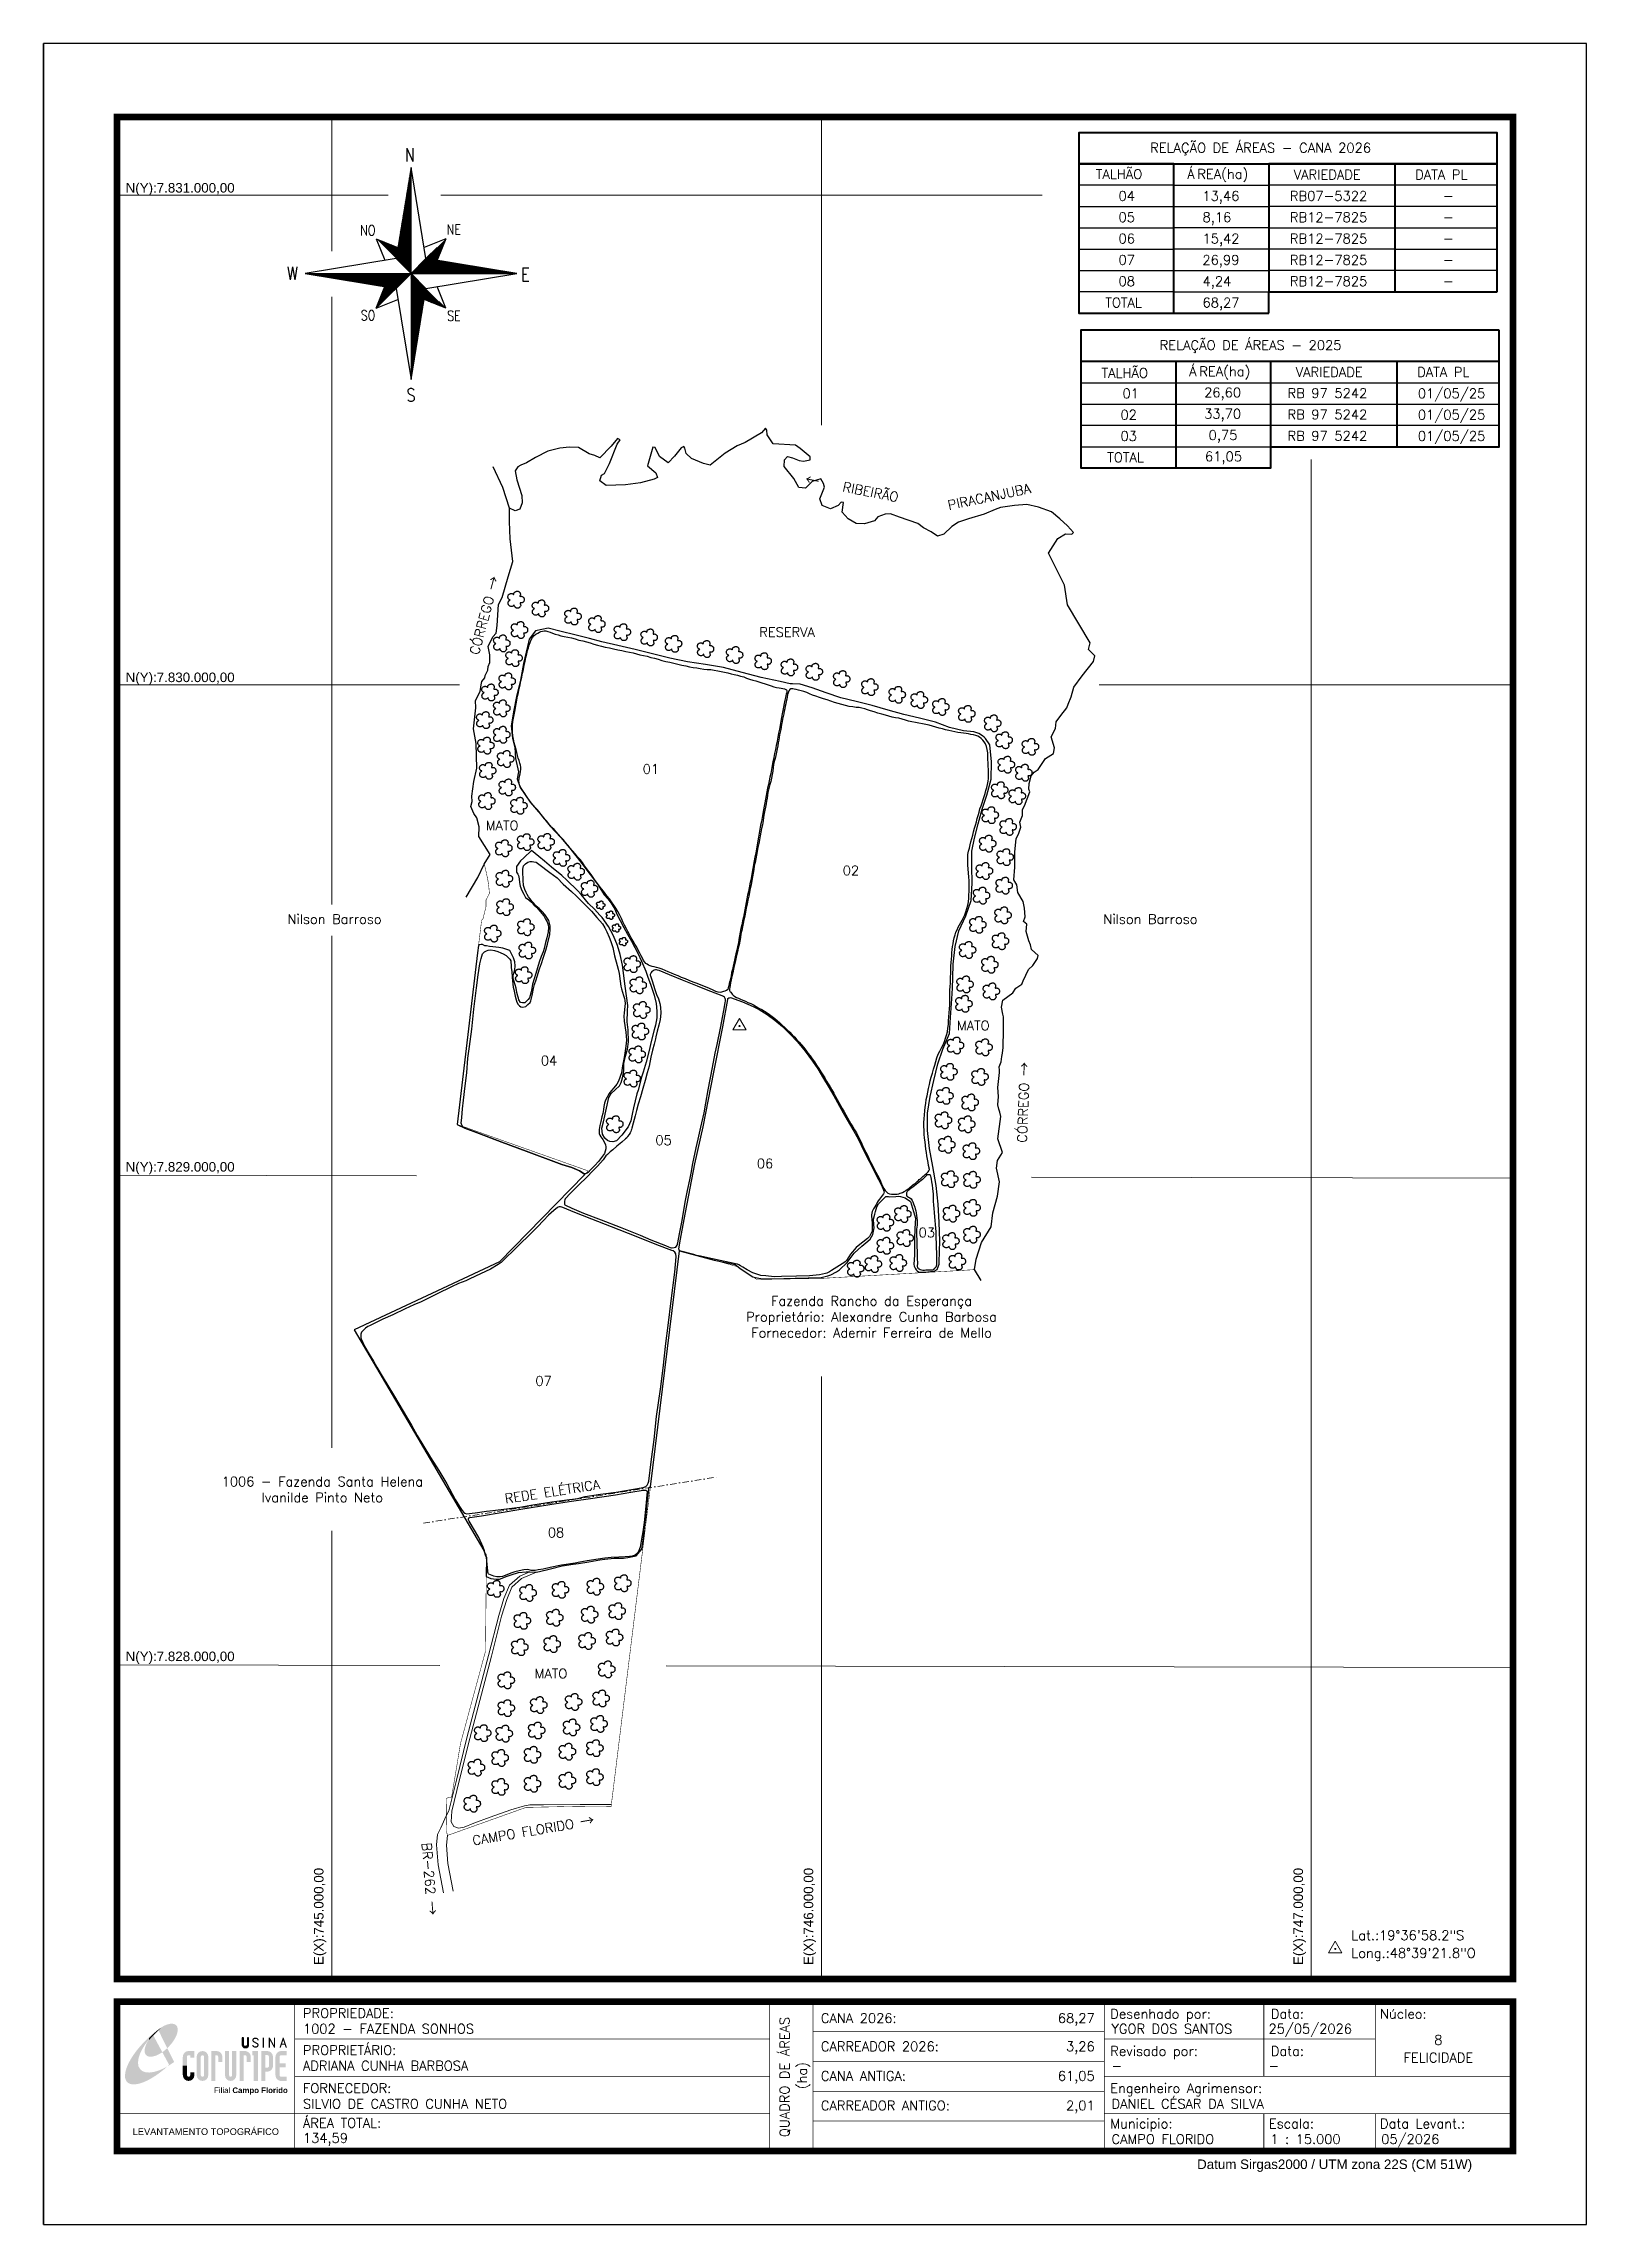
# Model space of a CAD drawing. Extents: x 744412 to 747562, y 7826855 to 7831310.
import ezdxf
from ezdxf.enums import TextEntityAlignment as Align

# ---------------------------------------------------------------- set-up
doc = ezdxf.new("R2010")
doc.units = 0
doc.header["$MEASUREMENT"] = 0
for name, pattern in [('CONTINUO', [0]), ('DASHDOT', [25.4, 12.7, -6.35, 0, -6.35]), ('LIN0', [0])]:
    doc.linetypes.add(name, pattern=pattern)
for name, color, linetype in [('0114001002', 1, 'Continuous'), ('0114001002001', 5, 'Continuous'), ('0114001002002', 5, 'Continuous'), ('0114001002003', 5, 'Continuous'), ('0114001002004', 5, 'Continuous'), ('0114001002005', 5, 'Continuous'), ('0114001002006', 5, 'Continuous'), ('0114001002007', 5, 'Continuous'), ('0114001002008', 5, 'Continuous'), ('CERCA', 56, 'CONTINUO'), ('COORDENADAS', 7, 'Continuous'), ('CÓRREGO', 5, 'Continuous'), ('MARGEM', 7, 'CONTINUO'), ('QUADRO_DE_AREAS_CANA_2026', 7, 'Continuous'), ('QUADRO_DE_AREAS_CANA_ANTIGA', 7, 'Continuous'), ('SETA_NORTE', 3, 'Continuous'), ('TXT_CONFRONTANTES', 7, 'Continuous'), ('TXT_DIVERSOS', 7, 'Continuous'), ('TXT_NUMERO_TALHOES', 7, 'Continuous')]:
    doc.layers.add(name, color=color, linetype=linetype)
for name, color, linetype, lineweight in [('ESTRADA', 1, 'Continuous', 9), ('MALHA', 8, 'Continuous', 9), ('REDE_DE_LUZ', 6, 'Continuous', 9), ('VEGETAÇÃO', 3, 'Continuous', 25)]:
    doc.layers.add(name, color=color, linetype=linetype, lineweight=lineweight)
doc.styles.add('ARIAL', font='arial.ttf', dxfattribs={"height": 10})
doc.styles.add('marcelo', font='arial.ttf')
doc.styles.add('ROMANS', font='romans')
doc.styles.add('Simplex', font='simplex.shx')
doc.styles.get("Standard").update_dxf_attribs({"font": 'arial.ttf'})
doc.linetypes.add('CERCA_5000', pattern='A,25,-10,["+",Standard,S=8,R=45,X=-1.5,Y=-4.75],-4.5', length=39.5)

msp = doc.modelspace()

# ---------------------------------------------------------------- texts
at = {"layer": 'COORDENADAS', "linetype": 'ByBlock', "style": 'Simplex'}
for s, p in [('Lat.:19°36\'58.2"S', (747081.6, 7827435.4, 985.2)), ('Long.:48°39\'21.8"O', (747081.6, 7827399.2, 985.2))]:
    msp.add_text(s, height=19.5, dxfattribs=at).set_placement(p)
at = {"layer": 'MALHA'}
for s, p in [('N(Y):7.831.000,00', (744801.6, 7831015)), ('N(Y):7.830.000,00', (744801.6, 7830015)), ('N(Y):7.829.000,00', (744801.6, 7829015)), ('N(Y):7.828.000,00', (744801.6, 7828015))]:
    msp.add_text(s, height=19.5, dxfattribs=at).set_placement(p, align=Align.MIDDLE_RIGHT)
for s, p in [('E(X):745.000,00', (744973.3, 7827582.9)), ('E(X):746.000,00', (745973.3, 7827582.9)), ('E(X):747.000,00', (746973.3, 7827582.9))]:
    msp.add_text(s, height=19.5, rotation=90, dxfattribs=at).set_placement(p, align=Align.MIDDLE_RIGHT)
at = {"layer": 'MARGEM', "color": 7, "linetype": 'Continuous', "lineweight": 9}
for s, style, p in [('PROPRIEDADE:', 'Simplex', (744941.1, 7827295.8)), ('Desenhado por:', 'Simplex', (746589.5, 7827294.4)), ('Data:', 'Simplex', (746917.4, 7827294.4)), ('Núcleo:', 'Simplex', (747140.2, 7827294.4)), ('PROPRIETÁRIO:', 'Simplex', (744941.1, 7827220.3)), ('Revisado por:', 'Simplex', (746589.5, 7827218.4)), ('Data:', 'Simplex', (746917.4, 7827218.4)), ('FORNECEDOR:', 'Simplex', (744941.1, 7827142.5)), ('Engenheiro Agrimensor:', 'Simplex', (746589.5, 7827142.5)), ('ÁREA TOTAL:', 'Simplex', (744941.1, 7827071.5)), ('Municipio:', 'Simplex', (746589.5, 7827070.3)), ('Escala:', 'Simplex', (746913.5, 7827070.3)), ('Data Levant.:', 'Simplex', (747140.2, 7827070.3)), ('Datum Sirgas2000 / UTM zona 22S (CM 51W)', 'marcelo', (746766.8, 7826987.2))]:
    msp.add_text(s, height=19.5, dxfattribs=dict(at, style=style)).set_placement(p, align=Align.TOP_LEFT)
at = {"layer": 'MARGEM', "color": 7, "linetype": 'Continuous', "style": 'Simplex'}
for s, p in [('1002 - FAZENDA SONHOS', (744941.1, 7827264)), ('CANA 2026:', (745998.6, 7827285.7)), ('YGOR DOS SANTOS', (746592, 7827264)), ('25/05/2026', (746912.5, 7827264)), ('CARREADOR 2026:', (745998.6, 7827228)), ('ADRIANA CUNHA BARBOSA', (744941.1, 7827188.5)), ('-', (746592, 7827188.5)), ('-', (746912.5, 7827188.5)), ('CANA ANTIGA:', (745998.6, 7827167.6)), ('SILVIO DE CASTRO CUNHA NETO', (744941.1, 7827110.7)), ('CARREADOR ANTIGO:', (745998.6, 7827107.1)), ('DANIEL CÉSAR DA SILVA', (746592, 7827110.7)), ('134,59', (744941.1, 7827040.8)), ('CAMPO FLORIDO', (746592, 7827038.5)), ('1 : 15.000', (746916.1, 7827038.5)), ('05/2026', (747142.7, 7827038.5))]:
    msp.add_text(s, height=19.5, dxfattribs=at).set_placement(p, align=Align.TOP_LEFT)
for s, p in [('QUADRO DE ÁREAS', (745924.6, 7827155.6)), ('(ha)', (745960.2, 7827158.6))]:
    msp.add_text(s, height=19.5, rotation=90, dxfattribs=at).set_placement(p, align=Align.MIDDLE_CENTER)
for s, p in [('68,27', (746557.7, 7827285.7)), ('3,26', (746557.7, 7827228)), ('61,05', (746557.7, 7827167.6)), ('2,01', (746557.7, 7827107.1))]:
    msp.add_text(s, height=19.5, dxfattribs=at).set_placement(p, align=Align.TOP_RIGHT)
for s, p in [('8', (747259.4, 7827231.3)), ('FELICIDADE', (747259.4, 7827195.3))]:
    msp.add_text(s, height=19.5, dxfattribs=at).set_placement(p, align=Align.MIDDLE_CENTER)
at = {"layer": 'MARGEM', "color": 7, "linetype": 'ByBlock'}
msp.add_text('LEVANTAMENTO TOPOGRÁFICO', height=13.5, dxfattribs=at).set_placement((744742.8, 7827044.1), align=Align.MIDDLE_CENTER)
at = {"layer": 'QUADRO_DE_AREAS_CANA_2026', "style": 'Simplex'}
for s, height, p in [('RELAÇÃO DE ÁREAS - CANA 2026', 19.601, (746670.9, 7831087)), ('TALHÃO', 19.6, (746560, 7831033.1)), ('Á', 19.6, (746746.7, 7831033.5)), ('REA(ha)', 19.6, (746767.2, 7831033.5)), ('VARIEDADE', 19.6, (746964.1, 7831032.1)), ('DATA PL', 19.6, (747212.1, 7831032.1)), ('04', 19.6, (746606.2, 7830988.5)), ('13,46', 19.6, (746777.6, 7830988.5)), ('RB07-5322', 19.6, (746956.3, 7830988.6)), ('05', 19.6, (746606.3, 7830945)), ('8,16', 19.6, (746777.8, 7830945)), ('RB12-7825', 19.6, (746956.3, 7830945)), ('-', 19.6, (747268.9, 7830988.6)), ('06', 19.6, (746606.3, 7830901.5)), ('15,42', 19.6, (746777.8, 7830901.5)), ('RB12-7825', 19.6, (746956.3, 7830901.5)), ('-', 19.6, (747268.9, 7830945)), ('07', 19.6, (746606.2, 7830857.9)), ('26,99', 19.6, (746777.6, 7830857.9)), ('RB12-7825', 19.6, (746956.3, 7830857.9)), ('-', 19.6, (747268.9, 7830901.5)), ('-', 19.6, (747268.9, 7830857.9)), ('08', 19.6, (746606.3, 7830814.4)), ('4,24', 19.6, (746777.8, 7830814.4)), ('RB12-7825', 19.6, (746956.3, 7830814.4)), ('-', 19.6, (747268.9, 7830814.4)), ('TOTAL', 19.6, (746579.3, 7830770.8)), ('68,27', 19.6, (746777.8, 7830770.8))]:
    msp.add_text(s, height=height, dxfattribs=at).set_placement(p)
at = {"layer": 'QUADRO_DE_AREAS_CANA_ANTIGA', "style": 'Simplex'}
for s, height, p in [('RELAÇÃO DE ÁREAS - 2025', 19.601, (746690.3, 7830683.7)), ('TALHÃO', 19.6, (746571.6, 7830627)), ('Á', 19.6, (746750.7, 7830630.2)), ('REA(ha)', 19.6, (746771.3, 7830630.2)), ('VARIEDADE', 19.6, (746968.1, 7830628.8)), ('DATA PL', 19.6, (747216.1, 7830628.8)), ('01', 19.6, (746614.5, 7830585.3)), ('26,60', 19.6, (746781.1, 7830587.1)), ('RB 97 5242', 19.6, (746951.3, 7830585.7)), ('01/05/25', 19.6, (747217.5, 7830585.3)), ('02', 19.6, (746610.3, 7830541.7)), ('33,70', 19.6, (746781.1, 7830543.6)), ('RB 97 5242', 19.6, (746951.3, 7830542.1)), ('01/05/25', 19.6, (747217.5, 7830541.7)), ('03', 19.6, (746610.3, 7830498.2)), ('0,75', 19.6, (746790.4, 7830500.1)), ('RB 97 5242', 19.6, (746951.3, 7830498.6)), ('01/05/25', 19.6, (747217.5, 7830498.2)), ('TOTAL', 19.6, (746583.3, 7830454.6)), ('61,05', 19.6, (746782.9, 7830456.5))]:
    msp.add_text(s, height=height, dxfattribs=at).set_placement(p)
at = {"layer": 'TXT_CONFRONTANTES', "linetype": 'Continuous', "style": 'Simplex'}
for p in [(745005.5, 7829511.3), (746671.5, 7829511.3)]:
    msp.add_text('Nilson Barroso', height=19.5, dxfattribs=at).set_placement(p, align=Align.CENTER)
at = {"layer": 'TXT_DIVERSOS', "style": 'Simplex'}
msp.add_text('PIRACANJUBA', height=19.5, rotation=12, dxfattribs=at).set_placement((746260.3, 7830356.6))
at = {"layer": 'TXT_DIVERSOS', "linetype": 'Continuous', "style": 'Simplex'}
for s, p in [('RESERVA', (745872.8, 7830097.5)), ('MATO', (745314.3, 7829702.6, 1124.2)), ('MATO', (746276.3, 7829293.9, 1124.2)), ('MATO', (745414, 7827970.1, 1124.2))]:
    msp.add_text(s, height=19.5, dxfattribs=at).set_placement(p)
msp.add_text('REDE ELÉTRICA', height=19.5, rotation=8.7388, dxfattribs=at).set_placement((745451.9, 7828342.1, 721.9), align=Align.CENTER)
at = {"layer": 'TXT_DIVERSOS', "char_height": 19.5, "width": 352.688, "attachment_point": 1, "style": 'Simplex'}
for s, insert, rotation in [('{\\fSimSun|b0|i0|c134|p2;\\H1.08333x;←^I}RIBEIRÃO', (745969.2, 7830430.7), 349), ('CÓRREGO {\\fSimSun|b0|i0|c134|p2;\\H1.08333x;→}', (745279.4, 7830065), 74.9866), ('CÓRREGO {\\fSimSun|b0|i0|c134|p2;\\H1.08333x;→}', (746397.9, 7829064.7), 87.9593), ('CAMPO FLORIDO {\\fSimSun|b0|i0|c134|p2;\\H1.08333x;→}', (745285.4, 7827649.6), 9.6344), ('BR-262 {\\fSimSun|b0|i0|c134|p2;\\H1.08333x;→}', (745204.9, 7827635.6), 274.6195)]:
    msp.add_mtext(s, dxfattribs=dict(at, insert=insert, rotation=rotation))
at = {"layer": 'TXT_DIVERSOS', "linetype": 'Continuous', "char_height": 19.5, "style": 'Simplex'}
for s, insert, width, attachment_point in [('Fazenda Rancho da Esperança \\PProprietário: Alexandre Cunha Barbosa\\PFornecedor: Ademir Ferreira de Mello', (746102, 7828708.6, 705.6), 693.151, 5), ('1006 - Fazenda Santa Helena Ivanilde Pinto Neto', (744980.6, 7828381.8), 459.794, 2)]:
    msp.add_mtext(s, dxfattribs=dict(at, insert=insert, width=width, attachment_point=attachment_point))
at = {"layer": 'TXT_NUMERO_TALHOES', "linetype": 'Continuous', "style": 'Simplex'}
for s, p in [('01', (745634.8, 7829818)), ('02', (746043.2, 7829610.6)), ('03', (746198.2, 7828871))]:
    msp.add_text(s, height=19.5, dxfattribs=at).set_placement(p)
for s, p in [('04', (745443.5, 7829216.5)), ('05', (745677.5, 7829053.7)), ('06', (745884.6, 7829006.3)), ('07', (745432.5, 7828562.1)), ('08', (745457.8, 7828252.2))]:
    msp.add_text(s, height=19.5, dxfattribs=at).set_placement(p, align=Align.BOTTOM_CENTER)

# ---------------------------------------------------------------- blocks, each defined once
blk = doc.blocks.new('A$C309442C0')
at = {"layer": 'SETA_NORTE', "linetype": 'Continuous'}
h = blk.add_hatch(dxfattribs=at)
h.set_pattern_fill('ANSI31', color=256, scale=0.1375, angle=-90, style=0)
h.set_pattern_definition([(315, (-215853.3434, 13873.16845), (0.3086963042, 0.3086963042), [])])
h.paths.add_polyline_path([(73.5, 97.4), (74.7, 104.9), (60, 110.8)])
h = blk.add_hatch(dxfattribs=at)
h.set_pattern_fill('ANSI31', color=256, scale=0.1375, angle=180, style=0)
h.set_pattern_definition([(225, (13869.59828, 216024.21475), (0.3086963042, -0.3086963042), [])])
h.paths.add_polyline_path([(93.8, 97.4), (101.4, 96.2), (107.3, 110.8)])
h = blk.add_hatch(dxfattribs=at)
h.set_pattern_fill('ANSI31', color=256, scale=0.1375, style=0)
h.set_pattern_definition([(45, (-13702.2971, -215849.77324), (-0.3086963042, 0.3086963042), [])])
h.paths.add_polyline_path([(73.5, 77), (65.9, 78.3), (60, 63.6)])
h = blk.add_hatch(dxfattribs=at)
h.set_pattern_fill('ANSI31', color=256, scale=0.1375, angle=90, style=0)
h.set_pattern_definition([(135, (216020.6446, -13698.72693), (-0.3086963042, -0.3086963042), [])])
h.paths.add_polyline_path([(93.8, 77), (92.6, 69.5), (107.3, 63.6)])
for p, q in [((81.6, 146.8), (83.7, 148.9)), ((81.7, 147.6), (83.7, 149.5)), ((81.8, 148.3), (83.7, 150.1)), ((82, 149.1), (83.7, 150.8)), ((82.1, 149.9), (83.7, 151.4)), ((82.2, 150.6), (83.7, 152.1)), ((82.3, 151.4), (83.7, 152.7)), ((82.5, 152.2), (83.7, 153.3)), ((82.6, 152.9), (83.7, 154)), ((82.7, 153.7), (83.7, 154.6)), ((82.9, 154.4), (83.7, 155.2)), ((83, 155.2), (83.7, 155.9)), ((83.1, 156), (83.7, 156.5)), ((83.2, 156.7), (83.7, 157.2)), ((83.4, 157.5), (83.7, 157.8)), ((83.5, 158.3), (83.7, 158.4)), ((83.6, 159), (83.7, 159.1)), ((78.7, 129.3), (83.7, 134.2)), ((78.8, 130), (83.7, 134.9)), ((79, 130.8), (83.7, 135.5)), ((79.1, 131.6), (83.7, 136.1)), ((79.2, 132.3), (83.7, 136.8)), ((79.3, 133.1), (83.7, 137.4)), ((79.5, 133.8), (83.7, 138)), ((79.6, 134.6), (83.7, 138.7)), ((79.7, 135.4), (83.7, 139.3)), ((79.8, 136.1), (83.7, 140)), ((80, 136.9), (83.7, 140.6)), ((80.1, 137.7), (83.7, 141.2)), ((80.2, 138.4), (83.7, 141.9)), ((80.3, 139.2), (83.7, 142.5)), ((80.5, 139.9), (83.7, 143.1)), ((80.6, 140.7), (83.7, 143.8)), ((80.7, 141.5), (83.7, 144.4)), ((80.8, 142.2), (83.7, 145)), ((81, 143), (83.7, 145.7)), ((81.1, 143.8), (83.7, 146.3)), ((81.2, 144.5), (83.7, 147)), ((81.3, 145.3), (83.7, 147.6)), ((81.5, 146.1), (83.7, 148.2)), ((75.7, 111), (83.7, 118.9)), ((75.8, 111.7), (83.7, 119.6)), ((75.9, 112.5), (83.7, 120.2)), ((76.1, 113.3), (83.7, 120.8)), ((76.2, 114), (83.7, 121.5)), ((76.3, 114.8), (83.7, 122.1)), ((76.4, 115.5), (83.7, 122.8)), ((76.6, 116.3), (83.7, 123.4)), ((76.7, 117.1), (83.7, 124)), ((76.8, 117.8), (83.7, 124.7)), ((76.9, 118.6), (83.7, 125.3)), ((77.1, 119.4), (83.7, 125.9)), ((77.2, 120.1), (83.7, 126.6)), ((77.3, 120.9), (83.7, 127.2)), ((77.4, 121.6), (83.7, 127.8)), ((77.6, 122.4), (83.7, 128.5)), ((77.7, 123.2), (83.7, 129.1)), ((77.8, 123.9), (83.7, 129.8)), ((78, 124.7), (83.7, 130.4)), ((78.1, 125.5), (83.7, 131)), ((78.2, 126.2), (83.7, 131.7)), ((78.3, 127), (83.7, 132.3)), ((78.5, 127.7), (83.7, 132.9)), ((78.6, 128.5), (83.7, 133.6)), ((60, 110.8), (74.7, 104.9)), ((60, 110.8), (65.9, 96.2)), ((73.5, 97.3), (83.7, 107.5)), ((73.6, 98), (83.7, 108.1)), ((73.7, 98.8), (83.7, 108.7)), ((73.8, 99.5), (83.7, 109.4)), ((73.8, 97), (83.7, 106.8)), ((73.9, 100.3), (83.7, 110)), ((74.1, 101.1), (83.7, 110.6)), ((74.2, 101.8), (83.7, 111.3)), ((74.2, 96.7), (83.7, 106.2)), ((74.3, 102.6), (83.7, 111.9)), ((74.4, 103.3), (83.7, 112.6)), ((74.5, 96.4), (83.7, 105.6)), ((74.6, 104.1), (83.7, 113.2)), ((74.7, 104.9), (83.7, 113.8)), ((74.8, 105.6), (83.7, 114.5)), ((74.8, 96.1), (83.7, 104.9)), ((74.9, 106.4), (83.7, 115.1)), ((75.1, 107.2), (83.7, 115.7)), ((75.1, 95.7), (83.7, 104.3)), ((75.2, 107.9), (83.7, 116.4)), ((75.3, 108.7), (83.7, 117)), ((75.4, 109.4), (83.7, 117.7)), ((75.6, 110.2), (83.7, 118.3)), ((107.3, 110.8), (92.6, 104.9)), ((107.3, 110.8), (101.4, 96.2)), ((75.4, 95.4), (83.7, 103.6)), ((75.8, 95.1), (83.7, 103)), ((76.1, 94.8), (83.7, 102.4)), ((76.4, 94.5), (83.7, 101.7)), ((76.7, 94.2), (83.7, 101.1)), ((77, 93.8), (83.7, 100.5)), ((77.4, 93.5), (83.7, 99.8)), ((77.7, 93.2), (83.7, 99.2)), ((78, 92.9), (83.7, 98.5)), ((78.3, 92.6), (83.7, 97.9)), ((78.6, 92.2), (83.7, 97.3)), ((78.9, 91.9), (83.7, 96.6)), ((79.3, 91.6), (83.7, 96)), ((79.6, 91.3), (83.7, 95.4)), ((79.9, 91), (83.7, 94.7)), ((80.2, 90.7), (83.7, 94.1)), ((80.5, 90.3), (83.7, 93.4)), ((80.9, 90), (83.7, 92.8)), ((81.2, 89.7), (83.7, 92.2)), ((81.5, 89.4), (83.7, 91.5)), ((81.8, 89.1), (83.7, 90.9)), ((82.1, 88.7), (83.7, 90.3)), ((82.4, 88.4), (83.7, 89.6)), ((83.8, 87.2), (94, 97.4)), ((84.4, 87.2), (94.5, 97.3)), ((85.1, 87.2), (95.1, 97.2)), ((85.7, 87.2), (95.6, 97.1)), ((86.3, 87.2), (96.2, 97)), ((87, 87.2), (96.7, 96.9)), ((87.6, 87.2), (97.2, 96.9)), ((88.3, 87.2), (97.8, 96.8)), ((88.9, 87.2), (98.3, 96.7)), ((89.5, 87.2), (98.9, 96.6)), ((90.2, 87.2), (99.4, 96.5)), ((90.8, 87.2), (100, 96.4)), ((91.4, 87.2), (100.5, 96.3)), ((92.1, 87.2), (101.1, 96.2)), ((92.7, 87.2), (101.6, 96.1)), ((93.4, 87.2), (102.2, 96)), ((94, 87.2), (102.7, 96)), ((94.6, 87.2), (103.3, 95.9)), ((95.3, 87.2), (103.8, 95.8)), ((95.9, 87.2), (104.4, 95.7)), ((96.5, 87.2), (104.9, 95.6)), ((97.2, 87.2), (105.5, 95.5)), ((97.8, 87.2), (106, 95.4)), ((98.4, 87.2), (106.5, 95.3)), ((99.1, 87.2), (107.1, 95.2)), ((99.7, 87.2), (107.6, 95.1)), ((100.4, 87.2), (108.2, 95.1)), ((101, 87.2), (108.7, 95)), ((101.6, 87.2), (109.3, 94.9)), ((102.3, 87.2), (109.8, 94.8)), ((102.9, 87.2), (110.4, 94.7)), ((103.5, 87.2), (110.9, 94.6)), ((104.2, 87.2), (111.5, 94.5)), ((104.8, 87.2), (112, 94.4)), ((105.5, 87.2), (112.6, 94.3)), ((106.1, 87.2), (113.1, 94.2)), ((106.7, 87.2), (113.7, 94.1)), ((107.4, 87.2), (114.2, 94.1)), ((108, 87.2), (114.8, 94)), ((108.6, 87.2), (115.3, 93.9)), ((109.3, 87.2), (115.8, 93.8)), ((109.9, 87.2), (116.4, 93.7)), ((110.6, 87.2), (116.9, 93.6)), ((111.2, 87.2), (117.5, 93.5)), ((111.8, 87.2), (118, 93.4)), ((112.5, 87.2), (118.6, 93.3)), ((113.1, 87.2), (119.1, 93.2)), ((113.7, 87.2), (119.7, 93.2)), ((114.4, 87.2), (120.2, 93.1)), ((115, 87.2), (120.8, 93)), ((115.6, 87.2), (121.3, 92.9)), ((116.3, 87.2), (121.9, 92.8)), ((116.9, 87.2), (122.4, 92.7)), ((117.6, 87.2), (123, 92.6)), ((118.2, 87.2), (123.5, 92.5)), ((118.8, 87.2), (124, 92.4)), ((119.5, 87.2), (124.6, 92.3)), ((120.1, 87.2), (125.1, 92.3)), ((120.7, 87.2), (125.7, 92.2)), ((121.4, 87.2), (126.2, 92.1)), ((122, 87.2), (126.8, 92)), ((122.7, 87.2), (127.3, 91.9)), ((123.3, 87.2), (127.9, 91.8)), ((123.9, 87.2), (128.4, 91.7)), ((124.6, 87.2), (129, 91.6)), ((125.2, 87.2), (129.5, 91.5)), ((125.8, 87.2), (130.1, 91.4)), ((126.5, 87.2), (130.6, 91.4)), ((127.1, 87.2), (131.2, 91.3)), ((127.8, 87.2), (131.7, 91.2)), ((128.4, 87.2), (132.3, 91.1)), ((129, 87.2), (132.8, 91)), ((129.7, 87.2), (133.3, 90.9)), ((130.3, 87.2), (133.9, 90.8)), ((130.9, 87.2), (134.4, 90.7)), ((131.6, 87.2), (135, 90.6)), ((132.2, 87.2), (135.5, 90.5)), ((132.8, 87.2), (136.1, 90.5)), ((133.5, 87.2), (136.6, 90.4)), ((134.1, 87.2), (137.2, 90.3)), ((134.8, 87.2), (137.7, 90.2)), ((135.4, 87.2), (138.3, 90.1)), ((136, 87.2), (138.8, 90)), ((136.7, 87.2), (139.4, 89.9)), ((137.3, 87.2), (139.9, 89.8)), ((137.9, 87.2), (140.5, 89.7)), ((138.6, 87.2), (141, 89.6)), ((139.2, 87.2), (141.6, 89.6)), ((139.9, 87.2), (142.1, 89.5)), ((140.5, 87.2), (142.6, 89.4)), ((141.1, 87.2), (143.2, 89.3)), ((141.8, 87.2), (143.7, 89.2)), ((142.4, 87.2), (144.3, 89.1)), ((11.8, 87.2), (11.8, 87.2)), ((12.3, 87.1), (12.4, 87.2)), ((12.9, 87), (13.1, 87.2)), ((13.4, 86.9), (13.7, 87.2)), ((14, 86.8), (14.4, 87.2)), ((14.5, 86.7), (15, 87.2)), ((15.1, 86.6), (15.6, 87.2)), ((15.6, 86.6), (16.3, 87.2)), ((16.2, 86.5), (16.9, 87.2)), ((16.7, 86.4), (17.5, 87.2)), ((17.2, 86.3), (18.2, 87.2)), ((17.8, 86.2), (18.8, 87.2)), ((18.3, 86.1), (19.5, 87.2)), ((18.9, 86), (20.1, 87.2)), ((19.4, 85.9), (20.7, 87.2)), ((20, 85.8), (21.4, 87.2)), ((20.5, 85.7), (22, 87.2)), ((21.1, 85.7), (22.6, 87.2)), ((21.6, 85.6), (23.3, 87.2)), ((22.2, 85.5), (23.9, 87.2)), ((22.7, 85.4), (24.6, 87.2)), ((23.3, 85.3), (25.2, 87.2)), ((23.8, 85.2), (25.8, 87.2)), ((24.4, 85.1), (26.5, 87.2)), ((24.9, 85), (27.1, 87.2)), ((25.5, 84.9), (27.7, 87.2)), ((26, 84.8), (28.4, 87.2)), ((26.5, 84.8), (29, 87.2)), ((27.1, 84.7), (29.6, 87.2)), ((27.6, 84.6), (30.3, 87.2)), ((28.2, 84.5), (30.9, 87.2)), ((28.7, 84.4), (31.6, 87.2)), ((29.3, 84.3), (32.2, 87.2)), ((29.8, 84.2), (32.8, 87.2)), ((30.4, 84.1), (33.5, 87.2)), ((30.9, 84), (34.1, 87.2)), ((31.5, 83.9), (34.7, 87.2)), ((32, 83.9), (35.4, 87.2)), ((32.6, 83.8), (36, 87.2)), ((33.1, 83.7), (36.7, 87.2)), ((33.7, 83.6), (37.3, 87.2)), ((34.2, 83.5), (37.9, 87.2)), ((34.7, 83.4), (38.6, 87.2)), ((35.3, 83.3), (39.2, 87.2)), ((35.8, 83.2), (39.8, 87.2)), ((36.4, 83.1), (40.5, 87.2)), ((36.9, 83), (41.1, 87.2)), ((37.5, 83), (41.8, 87.2)), ((38, 82.9), (42.4, 87.2)), ((38.6, 82.8), (43, 87.2)), ((39.1, 82.7), (43.7, 87.2)), ((39.7, 82.6), (44.3, 87.2)), ((40.2, 82.5), (44.9, 87.2)), ((40.8, 82.4), (45.6, 87.2)), ((41.3, 82.3), (46.2, 87.2)), ((41.9, 82.2), (46.8, 87.2)), ((42.4, 82.1), (47.5, 87.2)), ((43, 82.1), (48.1, 87.2)), ((43.5, 82), (48.8, 87.2)), ((44, 81.9), (49.4, 87.2)), ((44.6, 81.8), (50, 87.2)), ((45.1, 81.7), (50.7, 87.2)), ((45.7, 81.6), (51.3, 87.2)), ((46.2, 81.5), (51.9, 87.2)), ((46.8, 81.4), (52.6, 87.2)), ((47.3, 81.3), (53.2, 87.2)), ((47.9, 81.2), (53.9, 87.2)), ((48.4, 81.2), (54.5, 87.2)), ((49, 81.1), (55.1, 87.2)), ((49.5, 81), (55.8, 87.2)), ((50.1, 80.9), (56.4, 87.2)), ((50.6, 80.8), (57, 87.2)), ((51.2, 80.7), (57.7, 87.2)), ((51.7, 80.6), (58.3, 87.2)), ((52.3, 80.5), (59, 87.2)), ((52.8, 80.4), (59.6, 87.2)), ((53.3, 80.3), (60.2, 87.2)), ((53.9, 80.3), (60.9, 87.2)), ((54.4, 80.2), (61.5, 87.2)), ((55, 80.1), (62.1, 87.2)), ((55.5, 80), (62.8, 87.2)), ((56.1, 79.9), (63.4, 87.2)), ((56.6, 79.8), (64, 87.2)), ((57.2, 79.7), (64.7, 87.2)), ((57.7, 79.6), (65.3, 87.2)), ((58.3, 79.5), (66, 87.2)), ((58.8, 79.4), (66.6, 87.2)), ((59.4, 79.4), (67.2, 87.2)), ((59.9, 79.3), (67.9, 87.2)), ((83.7, 87.2), (60, 63.6)), ((60, 63.6), (65.9, 78.3)), ((60.5, 79.2), (68.5, 87.2)), ((61, 79.1), (69.1, 87.2)), ((61.5, 79), (69.8, 87.2)), ((62.1, 78.9), (70.4, 87.2)), ((62.6, 78.8), (71.1, 87.2)), ((63.2, 78.7), (71.7, 87.2)), ((63.7, 78.6), (72.3, 87.2)), ((64.3, 78.5), (73, 87.2)), ((64.8, 78.4), (73.6, 87.2)), ((65.4, 78.4), (74.2, 87.2)), ((65.9, 78.3), (74.9, 87.2)), ((66.5, 78.2), (75.5, 87.2)), ((67, 78.1), (76.2, 87.2)), ((67.6, 78), (76.8, 87.2)), ((68.1, 77.9), (77.4, 87.2)), ((68.7, 77.8), (78.1, 87.2)), ((69.2, 77.7), (78.7, 87.2)), ((69.8, 77.6), (79.3, 87.2)), ((70.3, 77.5), (80, 87.2)), ((70.8, 77.5), (80.6, 87.2)), ((71.4, 77.4), (81.2, 87.2)), ((71.9, 77.3), (81.9, 87.2)), ((72.5, 77.2), (82.5, 87.2)), ((73, 77.1), (83.2, 87.2)), ((82.8, 88.1), (83.7, 89)), ((83.1, 87.8), (83.7, 88.4)), ((83.4, 87.5), (83.7, 87.7)), ((83.7, 87.1), (83.7, 87.1)), ((83.7, 86.4), (84, 86.8)), ((83.7, 85.8), (84.4, 86.5)), ((83.7, 85.2), (84.7, 86.2)), ((83.7, 84.5), (85, 85.9)), ((83.7, 83.9), (85.3, 85.6)), ((83.7, 83.3), (85.6, 85.2)), ((83.7, 82.6), (86, 84.9)), ((83.7, 82), (86.3, 84.6)), ((83.7, 81.3), (86.6, 84.3)), ((83.7, 80.7), (86.9, 84)), ((83.7, 80.1), (87.2, 83.6)), ((83.7, 79.4), (87.5, 83.3)), ((83.7, 78.8), (87.9, 83)), ((83.7, 78.2), (88.2, 82.7)), ((83.7, 77.5), (88.5, 82.4)), ((83.7, 76.9), (88.8, 82.1)), ((83.7, 76.2), (89.1, 81.7)), ((83.7, 75.6), (89.5, 81.4)), ((83.7, 75), (89.8, 81.1)), ((83.7, 74.3), (90.1, 80.8)), ((83.7, 73.7), (90.4, 80.5)), ((83.7, 73.1), (90.7, 80.1)), ((83.7, 72.4), (91, 79.8)), ((83.7, 71.8), (91.4, 79.5)), ((83.7, 71.2), (91.7, 79.2)), ((83.7, 70.5), (92, 78.9)), ((83.7, 69.9), (92.3, 78.5)), ((83.7, 69.2), (92.6, 78.2)), ((83.7, 68.6), (93, 77.9)), ((83.7, 68), (93.3, 77.6)), ((83.7, 67.3), (93.6, 77.3)), ((83.7, 66.7), (93.8, 76.9)), ((83.7, 66.1), (93.7, 76.1)), ((83.7, 65.4), (93.6, 75.3)), ((83.7, 64.8), (93.4, 74.6)), ((107.3, 63.6), (101.4, 78.3)), ((143, 87.2), (144.8, 89)), ((143.7, 87.2), (145.4, 88.9)), ((144.3, 87.2), (145.9, 88.8)), ((144.9, 87.2), (146.5, 88.7)), ((145.6, 87.2), (147, 88.7)), ((146.2, 87.2), (147.6, 88.6)), ((146.9, 87.2), (148.1, 88.5)), ((147.5, 87.2), (148.7, 88.4)), ((148.1, 87.2), (149.2, 88.3)), ((148.8, 87.2), (149.8, 88.2)), ((149.4, 87.2), (150.3, 88.1)), ((150, 87.2), (150.8, 88)), ((150.7, 87.2), (151.4, 87.9)), ((151.3, 87.2), (151.9, 87.8)), ((152, 87.2), (152.5, 87.8)), ((152.6, 87.2), (153, 87.7)), ((153.2, 87.2), (153.6, 87.6)), ((153.9, 87.2), (154.1, 87.5)), ((154.5, 87.2), (154.7, 87.4)), ((155.1, 87.2), (155.2, 87.3)), ((60, 63.6), (74.7, 69.5)), ((83.7, 64.1), (93.3, 73.8)), ((83.7, 63.5), (93.2, 73)), ((83.7, 62.9), (93.1, 72.3)), ((83.7, 62.2), (92.9, 71.5)), ((83.7, 61.6), (92.8, 70.8)), ((83.7, 61), (92.7, 70)), ((83.7, 60.3), (92.6, 69.2)), ((83.7, 59.7), (92.4, 68.5)), ((83.7, 59), (92.3, 67.7)), ((83.7, 58.4), (92.2, 66.9)), ((83.7, 57.8), (92.1, 66.2)), ((83.7, 57.1), (91.9, 65.4)), ((83.7, 56.5), (91.8, 64.7)), ((83.7, 55.9), (91.7, 63.9)), ((83.7, 55.2), (91.6, 63.1)), ((83.7, 54.6), (91.4, 62.4)), ((83.7, 54), (91.3, 61.6)), ((83.7, 53.3), (91.2, 60.8)), ((83.7, 52.7), (91.1, 60.1)), ((107.3, 63.6), (92.6, 69.5)), ((83.7, 52), (90.9, 59.3)), ((83.7, 51.4), (90.8, 58.6)), ((83.7, 50.8), (90.7, 57.8)), ((83.7, 50.1), (90.5, 57)), ((83.7, 49.5), (90.4, 56.3)), ((83.7, 48.9), (90.3, 55.5)), ((83.7, 48.2), (90.2, 54.7)), ((83.7, 47.6), (90, 54)), ((83.7, 46.9), (89.9, 53.2)), ((83.7, 46.3), (89.8, 52.5)), ((83.7, 45.7), (89.7, 51.7)), ((83.7, 45), (89.5, 50.9)), ((83.7, 44.4), (89.4, 50.2)), ((83.7, 43.8), (89.3, 49.4)), ((83.7, 43.1), (89.2, 48.6)), ((83.7, 42.5), (89, 47.9)), ((83.7, 41.8), (88.9, 47.1)), ((83.7, 41.2), (88.8, 46.3)), ((83.7, 40.6), (88.7, 45.6)), ((83.7, 39.9), (88.5, 44.8)), ((83.7, 39.3), (88.4, 44.1)), ((83.7, 38.7), (88.3, 43.3)), ((83.7, 38), (88.2, 42.5)), ((83.7, 37.4), (88, 41.8)), ((83.7, 36.8), (87.9, 41)), ((83.7, 36.1), (87.8, 40.2)), ((83.7, 35.5), (87.7, 39.5)), ((83.7, 34.8), (87.5, 38.7)), ((83.7, 34.2), (87.4, 38)), ((83.7, 33.6), (87.3, 37.2)), ((83.7, 32.9), (87.2, 36.4)), ((83.7, 32.3), (87, 35.7)), ((83.7, 31.7), (86.9, 34.9)), ((83.7, 31), (86.8, 34.1)), ((83.7, 30.4), (86.7, 33.4)), ((83.7, 29.7), (86.5, 32.6)), ((83.7, 29.1), (86.4, 31.9)), ((83.7, 28.5), (86.3, 31.1)), ((83.7, 27.8), (86.2, 30.3)), ((83.7, 27.2), (86, 29.6)), ((83.7, 26.6), (85.9, 28.8)), ((83.7, 25.9), (85.8, 28)), ((83.7, 25.3), (85.6, 27.3)), ((83.7, 24.6), (85.5, 26.5)), ((83.7, 24), (85.4, 25.8)), ((83.7, 23.4), (85.3, 25)), ((83.7, 22.7), (85.1, 24.2)), ((83.7, 22.1), (85, 23.5)), ((83.7, 21.5), (84.9, 22.7)), ((83.7, 20.8), (84.8, 21.9)), ((83.7, 20.2), (84.6, 21.2)), ((83.7, 19.6), (84.5, 20.4)), ((83.7, 18.9), (84.4, 19.7)), ((83.7, 18.3), (84.3, 18.9)), ((83.7, 17.6), (84.1, 18.1)), ((83.7, 17), (84, 17.4)), ((83.7, 16.4), (83.9, 16.6)), ((83.7, 15.7), (83.8, 15.8))]:
    blk.add_line(p, q, dxfattribs=at)
blk.add_lwpolyline([(93.8, 77), (155.7, 87.2), (93.8, 97.4), (83.7, 159.3), (73.5, 97.4), (11.6, 87.2), (73.5, 77), (83.7, 15.1)], close=True, dxfattribs=at)
for points in [[(83.7, 87.2), (83.7, 159.3)], [(83.7, 87.2), (73.5, 97.4)], [(83.7, 87.2), (93.8, 97.4)], [(11.6, 87.2), (155.7, 87.2)], [(83.7, 87.2), (73.5, 77)], [(83.7, 87.2), (93.8, 77)], [(83.7, 87.2), (83.7, 15.1)]]:
    blk.add_lwpolyline(points, dxfattribs=at)
at = {"layer": 'SETA_NORTE', "color": 7, "lineweight": 30, "style": 'ROMANS', "width": 0.8}
for s, height, p in [('N ', 8.94, (79.5, 163.6)), ('NO', 6.88, (49.1, 113.2)), ('NE', 6.87, (108, 113.7)), ('W', 8.94, (-0.7, 82.9)), ('E', 8.94, (158.6, 82.1)), ('SO', 6.88, (49.5, 55.3)), ('SE', 6.87, (108.3, 55)), ('S', 8.94, (80.6, 0))]:
    blk.add_text(s, height=height, dxfattribs=at).set_placement(p)
blk = doc.blocks.new('A$C78F83FB3')
at = {"layer": 'MARGEM'}
h = blk.add_hatch(color=20, dxfattribs=at)
edge = h.paths.add_edge_path()
edge.add_ellipse((19.49, 23.77), major_axis=(-6.68, -6.67), ratio=0.469426, start_angle=292.73277, end_angle=601.25787)
edge.add_ellipse((22.83, 22.05), major_axis=(12.64, 11.29), ratio=0.457614, start_angle=79.90686, end_angle=107.91393)
edge = h.paths.add_edge_path()
edge.add_ellipse((18.28, 18.7), major_axis=(13.95, 13.59), ratio=0.386848, start_angle=63.96117, end_angle=264.59932)
edge.add_ellipse((22.83, 22.05), major_axis=(12.64, 11.29), ratio=0.457614, start_angle=107.91393, end_angle=245.11815, ccw=False)
edge.add_ellipse((19.49, 23.77), major_axis=(-6.68, -6.67), ratio=0.469426, start_angle=241.25787, end_angle=292.73277, ccw=False)
for color, points in [(20, [(15.46, 26.12), (14.17, 24.81), (14.06, 24.24), (14.39, 23.97), (14.67, 24.54), (19.47, 29.32), (18.48, 28.66), (17.31, 27.78)]), (7, [(58.42, 24.9), (57.9, 24.9), (57.9, 21.73, -0.414214), (57.15, 20.98), (56.84, 20.98, -0.414214), (56.09, 21.73), (56.09, 24.9), (55.57, 24.9), (55.57, 21.73, 0.414214), (56.84, 20.46), (57.15, 20.46, 0.414214), (58.42, 21.73)]), (7, [(61.7, 24.9), (61.23, 24.9, 0.396318), (60.04, 23.78), (60.04, 23.72, 0.151912), (60.39, 22.97), (60.46, 22.92), (62.18, 22), (62.85, 21.83, 0.12407), (62.51, 22.42), (60.75, 23.36, -0.13192), (60.56, 23.77, -0.385578), (61.23, 24.37), (61.7, 24.37, -0.414214), (62.37, 23.7), (62.89, 23.7, 0.414214)]), (7, [(62.37, 23.7), (62.89, 23.7, 0.414214), (61.7, 24.9), (61.23, 24.9, 0.396318), (60.04, 23.78), (60.04, 23.72, 0.151912), (60.39, 22.97), (60.46, 22.92), (62.18, 22), (62.18, 22, -0.131921), (62.37, 21.59, -0.385578), (61.7, 20.98), (61.23, 20.98, -0.414214), (60.56, 21.65), (60.04, 21.65, 0.414214), (61.23, 20.46), (61.7, 20.46, 0.402546), (62.89, 21.61, 0.165292), (62.51, 22.42), (60.75, 23.36, -0.13192), (60.56, 23.77, -0.385578), (61.23, 24.37), (61.7, 24.37, -0.414214)]), (7, [(30.97, 12.46), (29.13, 12.46), (29.13, 8.21, 1), (34.29, 8.21), (34.29, 9.41), (32.45, 9.41), (32.45, 8.21, -1), (30.97, 8.21)])]:
    blk.add_hatch(color=color, dxfattribs=at).paths.add_polyline_path(points)
h = blk.add_hatch(color=7, dxfattribs=at)
h.paths.add_polyline_path([(65.24, 24.9), (64.72, 24.9), (64.72, 20.46), (65.24, 20.46)])
h.paths.add_polyline_path([(67.38, 20.46), (67.9, 20.46), (67.9, 23.74), (69.74, 20.46), (70.23, 20.46), (70.23, 24.9), (69.71, 24.9), (69.71, 21.58), (67.85, 24.9), (67.38, 24.9)])
h.paths.add_polyline_path([(72.17, 20.46), (72.72, 20.46), (73.14, 21.73), (74.49, 21.73), (74.9, 20.46), (75.45, 20.46), (74, 24.9), (73.62, 24.9)])
h.paths.add_polyline_path([(73.81, 23.8), (74.32, 22.25), (73.31, 22.25)], flags=16)
h = blk.add_hatch(color=7, dxfattribs=at)
h.paths.add_polyline_path([(31.71, 18.93, 0.414214), (29.13, 16.35), (29.13, 12.46), (30.97, 12.46), (30.97, 16.35, -0.414214), (31.71, 17.09), (32.45, 17.09), (32.45, 16.02), (34.29, 16.02), (34.29, 18.93)])
h.paths.add_polyline_path([(44.15, 17.09, -0.414214), (44.89, 16.35), (44.89, 14.1), (46.72, 14.1), (46.72, 16.17, 0.433937), (44.15, 18.93), (41.77, 18.93), (41.77, 12.46), (43.61, 12.46), (43.61, 17.09)])
h.paths.add_polyline_path([(43.61, 12.46), (41.77, 12.46), (41.77, 5.62), (43.61, 5.62)])
h.paths.add_polyline_path([(47.92, 12.46), (49.75, 12.46), (49.75, 18.93), (47.92, 18.93)])
h.paths.add_polyline_path([(52.91, 18.93), (51.08, 18.93), (51.08, 12.46), (52.91, 12.46)])
h.paths.add_polyline_path([(51.08, 8.12, -1), (49.75, 8.12), (49.75, 12.46), (47.92, 12.46), (47.92, 8.12, 1), (52.91, 8.12), (52.91, 12.46), (51.08, 12.46)])
h.paths.add_polyline_path([(54.41, 12.46), (56.25, 12.46), (56.25, 17.09), (56.79, 17.09, -0.414214), (57.53, 16.35), (57.53, 14.1), (59.36, 14.1), (59.36, 16.17, 0.433937), (56.79, 18.93), (54.41, 18.93)])
h.paths.add_polyline_path([(56.25, 12.46), (54.41, 12.46), (54.41, 5.62), (56.25, 5.62)])
h.paths.add_polyline_path([(60.73, 12.46), (62.58, 12.46), (62.58, 18.93), (60.02, 18.93), (60.02, 17.08), (60.73, 17.08)])
h.paths.add_polyline_path([(62.58, 12.46), (60.73, 12.46), (60.73, 5.62), (62.58, 5.62)])
h.paths.add_polyline_path([(64.06, 12.46), (65.82, 12.46), (65.82, 17.17), (66.66, 17.17, -0.450417), (67.48, 16.25), (67.48, 12.46), (69.24, 12.46, 0.002307), (69.24, 12.48, 0.005282), (69.23, 12.54, -0.000938), (69.23, 12.53), (69.23, 16.17, 0.433937), (66.66, 18.93), (64.06, 18.93)])
h.paths.add_polyline_path([(64.06, 5.62), (65.82, 5.62), (65.82, 9.77), (66.66, 9.77, 0.426056), (69.24, 12.46), (67.48, 12.46), (67.48, 12.45, -0.450417), (66.66, 11.53), (65.82, 11.53), (65.82, 12.46), (64.06, 12.46)])
h.paths.add_polyline_path([(70.37, 12.46), (74.87, 12.46), (74.87, 13.44), (72.21, 13.44), (72.21, 16.35, -0.414214), (72.95, 17.09), (75.38, 17.09), (75.38, 18.93), (72.95, 18.93, 0.414214), (70.37, 16.35)])
h.paths.add_polyline_path([(72.21, 11.62), (74.87, 11.62), (74.87, 12.46), (70.37, 12.46), (70.37, 8.21, 0.414214), (72.95, 5.62), (75.38, 5.62), (75.38, 7.47), (72.95, 7.47, -0.414214), (72.21, 8.21)])
h = blk.add_hatch(color=7, dxfattribs=at)
h.paths.add_polyline_path([(35.29, 16.35), (35.29, 8.21, 1), (40.46, 8.21, 0.016978), (40.45, 8.38), (40.45, 16.17, 0.433937), (37.88, 18.93), (37.87, 18.93, 0.41391)])
h.paths.add_polyline_path([(38.62, 16.35), (38.62, 8.21, -1), (37.13, 8.21), (37.13, 16.35, -1)], flags=16)
at = {"layer": 'MARGEM', "color": 7}
blk.add_lwpolyline([(58.42, 24.9), (57.9, 24.9), (57.9, 21.73, -0.414214), (57.15, 20.98), (56.84, 20.98, -0.414214), (56.09, 21.73), (56.09, 24.9), (55.57, 24.9), (55.57, 21.73, 0.414214), (56.84, 20.46), (57.15, 20.46, 0.414214), (58.42, 21.73), (58.42, 24.9)], format="xyb", close=True, dxfattribs=at)
at = {"layer": 'MARGEM', "color": 252, "insert": (43.05, 2.72), "char_height": 2.5, "width": 33.0271, "attachment_point": 1, "style": 'ARIAL'}
blk.add_mtext('Filial {\\fArial|b1|i0|c0|p34;Campo Florido}', dxfattribs=at)

# ---------------------------------------------------------------- linework, layer by layer
at = {"layer": '0114001002'}
msp.add_lwpolyline([(745581.3, 7829068.2), (745574, 7829066.4), (745567.5, 7829066.6), (745562.9, 7829068.6), (745557.5, 7829073.5), (745552.5, 7829081.8), (745551.4, 7829094.3), (745554.9, 7829107.2), (745560.6, 7829134.9), (745565.9, 7829156.6), (745570.6, 7829164.9), (745578.4, 7829172.3), (745587.3, 7829180.8), (745591, 7829187.5), (745593.6, 7829196.8), (745594.8, 7829203.9), (745596.1, 7829211.2), (745596.3, 7829219.1), (745596.4, 7829226.1), (745599.7, 7829240.9), (745603.9, 7829255.7), (745605.5, 7829270.7), (745605.4, 7829294.6), (745603.4, 7829310.9), (745603.5, 7829333.8), (745604.4, 7829344.5), (745599, 7829383.9), (745593.7, 7829426.7), (745589, 7829448.5), (745583.2, 7829467.3), (745575.4, 7829487.1), (745565.1, 7829505.8), (745551.9, 7829524.1), (745547, 7829529.4), (745536.1, 7829541.2), (745524.4, 7829552.8), (745509.3, 7829571.4), (745501.7, 7829579.2), (745479.7, 7829600.8), (745469.6, 7829610.4), (745448.6, 7829627.1), (745434.2, 7829639.7), (745422.8, 7829649.3), (745407.9, 7829661.3), (745392, 7829646.1), (745385.5, 7829640), (745377, 7829628.7), (745377, 7829617.2), (745379.6, 7829612.7), (745381.1, 7829610), (745381.8, 7829606.8), (745382.6, 7829603.2), (745383, 7829596), (745384.9, 7829588.6), (745387.9, 7829579.6), (745392.1, 7829572), (745395.7, 7829565.5), (745402.1, 7829560.2), (745407.5, 7829555.7), (745412.7, 7829550.5), (745417.9, 7829545.3), (745425.4, 7829536.3), (745432.8, 7829527.6), (745436.4, 7829521.2), (745439.8, 7829515.2), (745441.6, 7829509.6), (745442.3, 7829503.9), (745441.7, 7829495.4), (745439.2, 7829482.8), (745436.6, 7829473.5), (745433.5, 7829460.7), (745431.5, 7829454.1), (745427.3, 7829444.5), (745423.4, 7829432.8), (745416.4, 7829410.2), (745409.8, 7829388), (745408.2, 7829379), (745407.2, 7829372.8), (745405.2, 7829365.1), (745403.4, 7829360.3), (745400.7, 7829357), (745398.3, 7829353.8), (745393.8, 7829350.3), (745389.4, 7829349.8), (745385.5, 7829351), (745381.9, 7829356.1), (745380.9, 7829359.9), (745379.9, 7829363.5), (745378, 7829371.4), (745376.1, 7829379.9), (745372.6, 7829393.9), (745370.6, 7829399.7), (745370.3, 7829405.2), (745371.7, 7829410.5), (745373.4, 7829417.6), (745374.2, 7829425.8), (745373.4, 7829434.1), (745370.8, 7829442), (745367.3, 7829448.8), (745363.2, 7829457), (745355.1, 7829460), (745349.5, 7829461.4), (745341.1, 7829463.4), (745328.8, 7829464.6), (745321.8, 7829465.2), (745316.1, 7829466.3), (745312.7, 7829466.7), (745307.8, 7829469.2), (745304.7, 7829469.2), (745301.7, 7829468.6), (745299.7, 7829467.3), (745297.8, 7829452), (745256.1, 7829101.6), (745271.5, 7829094.1), (745300.8, 7829082.8), (745347.2, 7829065.6), (745396.6, 7829046.8), (745469.9, 7829019.6), (745490.3, 7829013.5), (745499.9, 7829009.9), (745505.7, 7829006.7), (745515.4, 7829000.9), (745515.9, 7828998.5), (745342.3, 7828820.6), (745045.8, 7828681.7), (745310.5, 7828231.5), (745315.6, 7828216.8), (745315.3, 7828177.8), (745324.5, 7828173.8), (745335.8, 7828172.9), (745342.4, 7828172.9), (745358.4, 7828178.6), (745366.1, 7828181.4), (745381.1, 7828186.5), (745397, 7828187.7), (745404.2, 7828187.7), (745418.1, 7828186.9), (745438.5, 7828191.7), (745449, 7828194.2), (745470.7, 7828199.6), (745492.9, 7828203), (745503.8, 7828204.7), (745525, 7828208), (745547.3, 7828212), (745557.6, 7828213.6), (745576.7, 7828215.7), (745595.8, 7828215.9), (745604.7, 7828216.8), (745621.5, 7828220.3), (745633.3, 7828234.2), (745634.9, 7828247.3), (745637, 7828262), (745638.8, 7828279.3), (745640.9, 7828298.2), (745643, 7828317), (745644.2, 7828326.4), (745645.8, 7828343.7), (745646.6, 7828350.8), (745647.7, 7828360.6), (745650.6, 7828361.1), (745709.8, 7828843.7), (745780.7, 7828824.4), (745823.8, 7828815.6), (745829.6, 7828810.7), (745833.9, 7828807.1), (745859.5, 7828790.4), (745864.7, 7828788.7), (745875.7, 7828786.9), (745881.3, 7828786.4), (745893.6, 7828786), (745923, 7828786.8), (745931.3, 7828786.9), (745946.4, 7828787.5), (745960.4, 7828787.9), (745972.7, 7828788), (745990.8, 7828788), (745996, 7828788.5), (746001.8, 7828789.5), (746013, 7828792.4), (746018.8, 7828794.5), (746030.5, 7828800.7), (746036.7, 7828804.4), (746052.3, 7828819.5), (746066.9, 7828838.8), (746082.2, 7828853.1), (746090.1, 7828859.8), (746099.1, 7828867.5), (746104.8, 7828876.5), (746107.5, 7828890.1), (746106.7, 7828896.6), (746106.3, 7828907.8), (746108.5, 7828918.6), (746109.9, 7828923.7), (746113, 7828933.2), (746116.6, 7828939.5), (746121.6, 7828944.7), (746126.3, 7828949.3), (746130.4, 7828953.8), (746130.9, 7828954.6), (746135.8, 7828954.7), (746138.3, 7828953.7), (746151.7, 7828954.7), (746156.2, 7828955.1), (746160.9, 7828954.6), (746165.8, 7828953.3), (746170.7, 7828951.5), (746181.8, 7828944.2), (746191.9, 7828910.2), (746190.4, 7828888.7), (746189.7, 7828868.2), (746189.9, 7828834.4), (746188.3, 7828816), (746189.3, 7828812), (746191, 7828808.1), (746193.1, 7828804.8), (746195.5, 7828802.4), (746198.1, 7828800.8), (746200.7, 7828800), (746203.5, 7828799.7), (746206.5, 7828799.7), (746209.8, 7828799.7), (746213.2, 7828799.9), (746216.7, 7828800.4), (746219.9, 7828800.8), (746222.7, 7828800.9), (746225.5, 7828801), (746228.6, 7828801.3), (746236.1, 7828805.3), (746240.1, 7828816.5), (746240.3, 7828820.5), (746241.8, 7828864.1), (746239.9, 7828901.4), (746237.8, 7828938.9), (746234, 7828977.2), (746227.4, 7829015.8), (746220.2, 7829052.7), (746216.3, 7829089.1), (746216.4, 7829124.7), (746221.9, 7829158.6), (746229.5, 7829191.6), (746237.1, 7829225.6), (746247.7, 7829255.7), (746247.7, 7829255.7), (746261.5, 7829287.4), (746263.6, 7829320.1), (746265.7, 7829358.3), (746267.3, 7829379.7), (746268.1, 7829401.1), (746268.9, 7829428.9), (746272.9, 7829465.2), (746280.5, 7829497.2), (746294.5, 7829527.9), (746305.4, 7829558.9), (746307.6, 7829594.6), (746306.5, 7829628.5), (746306.9, 7829659.9), (746312.4, 7829686.2), (746319.7, 7829715.5), (746328, 7829745.6), (746337.8, 7829774.6), (746346.3, 7829806.9), (746347.1, 7829842.1), (746343.5, 7829876.9), (746334.6, 7829889.7), (746331.7, 7829893), (746328.6, 7829895.7), (746321.1, 7829900.2), (746310.6, 7829903.4), (746289.6, 7829905.6), (746261.4, 7829912.3), (746232.5, 7829923.1), (746200.1, 7829931.3), (746168, 7829939.4), (746136, 7829948.1), (746103.3, 7829957.2), (746071, 7829965.5), (746039.2, 7829972.8), (746009.4, 7829983.3), (745981.1, 7829993.8), (745956.1, 7830001), (745940.5, 7830001.6), (745935.7, 7830001.5), (745915.6, 7830006.6), (745877, 7830014.7), (745837.6, 7830025), (745800, 7830034.9), (745763.1, 7830041.2), (745726.5, 7830046.4), (745690.3, 7830054), (745654.9, 7830062.8), (745619.1, 7830071.9), (745584.2, 7830079.9), (745551.4, 7830087.4), (745526, 7830094.1), (745496.2, 7830101.6), (745468.2, 7830108.8), (745442, 7830115.6), (745416, 7830109.8), (745403.1, 7830092.8), (745399.5, 7830077.7), (745391.1, 7830043), (745385, 7830009.1), (745376.8, 7829975.7), (745370.7, 7829944.6), (745366.2, 7829915.9), (745369, 7829890.9), (745373.7, 7829872.6), (745375.4, 7829849.2), (745381.4, 7829821.8), (745378.8, 7829807.9), (745384.5, 7829789.6), (745405.1, 7829760.2), (745426.8, 7829734.7), (745445.8, 7829710.8), (745467.8, 7829688), (745487.8, 7829663.3), (745508.6, 7829637.2), (745527.2, 7829612.5), (745542.2, 7829592.4), (745552.6, 7829576.1), (745556, 7829571), (745563.6, 7829562.3), (745570.6, 7829553.4), (745572.4, 7829550.3), (745577.8, 7829541.1), (745581.7, 7829531), (745596.6, 7829503.8), (745603.9, 7829490), (745611.6, 7829476.1), (745618.9, 7829463.1), (745624.9, 7829451.3), (745632.6, 7829435.1), (745641.2, 7829414.5), (745644.9, 7829404.7), (745651.5, 7829386.1), (745658.4, 7829365.6), (745662.4, 7829348.4), (745663.9, 7829333.3), (745663.9, 7829326.3), (745663.4, 7829319.1), (745661, 7829304.3), (745658.4, 7829294.8), (745653.1, 7829274), (745647.2, 7829249.8), (745641.8, 7829228.5), (745635.6, 7829208.4), (745632.2, 7829198.4), (745625.3, 7829171.8), (745622.9, 7829164), (745616.1, 7829135.5), (745614, 7829126), (745610.3, 7829108.9), (745605.2, 7829096.9), (745592.5, 7829079.4)], close=True, dxfattribs=at)
at = {"layer": '0114001002001'}
msp.add_lwpolyline([(745795.6, 7829371.5), (745793, 7829371.2), (745789.1, 7829371.7), (745784.2, 7829373.3), (745778.5, 7829376.1), (745771, 7829379.3), (745762.9, 7829382.6), (745754.5, 7829385.9), (745746.2, 7829389.2), (745737.9, 7829392.5), (745729.7, 7829395.6), (745721.9, 7829398.8), (745714.3, 7829402), (745707, 7829404.9), (745700, 7829407.9), (745693.3, 7829410.9), (745686.9, 7829413.6), (745680.6, 7829416.2), (745674.3, 7829418.9), (745668.6, 7829421), (745663.2, 7829422.3), (745658.4, 7829423.4), (745654, 7829424.6), (745650, 7829425.9), (745646.5, 7829427.3), (745643.6, 7829428.8), (745641.1, 7829430.6), (745638.9, 7829433.2), (745636.6, 7829436.6), (745634.2, 7829441), (745631.7, 7829446.3), (745628.8, 7829451.8), (745625.8, 7829457.5), (745622.5, 7829463.5), (745619, 7829469.6), (745615.3, 7829476.1), (745611.5, 7829482.7), (745607.9, 7829489.4), (745604.5, 7829495.9), (745601, 7829502.3), (745597.7, 7829508.6), (745594.5, 7829515.2), (745591.4, 7829522.2), (745587.8, 7829529.4), (745583.9, 7829536.4), (745579.9, 7829543.2), (745575.8, 7829549.8), (745571.4, 7829556.3), (745566.7, 7829562.5), (745562.4, 7829568.2), (745558.4, 7829573.4), (745554.6, 7829578.1), (745550.7, 7829583), (745546.6, 7829588.5), (745542.3, 7829594.1), (745538, 7829599.8), (745533.7, 7829605.9), (745529.4, 7829612.2), (745525, 7829618.2), (745520.6, 7829624.1), (745516.2, 7829630.1), (745511.7, 7829636.5), (745506.9, 7829642.7), (745501.8, 7829648.6), (745496.7, 7829654.5), (745491.5, 7829660.4), (745486.6, 7829666.3), (745481.9, 7829672), (745477.1, 7829677.6), (745472.2, 7829683.4), (745467.2, 7829688.9), (745462.6, 7829694.2), (745458.3, 7829699.3), (745453.8, 7829703.9), (745449.3, 7829707.9), (745445.7, 7829712), (745442.7, 7829716.5), (745439.2, 7829721), (745435.1, 7829725.3), (745431.2, 7829730), (745427.5, 7829735.1), (745423.6, 7829740), (745419.3, 7829744.7), (745415, 7829749.4), (745410.9, 7829754.1), (745407.2, 7829758.9), (745403.7, 7829763.5), (745400.4, 7829767.9), (745397.3, 7829772.5), (745394.1, 7829777.4), (745390.4, 7829782.7), (745386.7, 7829788.3), (745384, 7829793.6), (745382.4, 7829798.8), (745381.9, 7829803.6), (745382.4, 7829808.4), (745383.4, 7829813.4), (745384.4, 7829818), (745385.4, 7829822.5), (745386.1, 7829827.1), (745386.3, 7829831.5), (745385.6, 7829835.6), (745384.1, 7829839.8), (745382.4, 7829844.8), (745380.8, 7829850.1), (745379.5, 7829855.4), (745378.1, 7829861.3), (745376.6, 7829867.9), (745374.5, 7829874.6), (745372.4, 7829881.5), (745370.7, 7829888.5), (745369.4, 7829895.6), (745368.8, 7829902.9), (745368.8, 7829910.3), (745369, 7829917.5), (745369.9, 7829924.6), (745371.2, 7829931.7), (745372.3, 7829938.5), (745373.5, 7829945.5), (745374.9, 7829953), (745376.4, 7829960.7), (745377.9, 7829968.4), (745379.5, 7829976.2), (745381, 7829984), (745382.6, 7829991.9), (745384.3, 7829999.8), (745386, 7830007.5), (745387.7, 7830015.2), (745389.5, 7830023.2), (745391.1, 7830031.3), (745392.6, 7830039.5), (745394.7, 7830047.7), (745396.5, 7830055.7), (745398.1, 7830063), (745399.9, 7830069.6), (745401.7, 7830075.5), (745403.3, 7830081), (745405, 7830086.2), (745407.2, 7830091.4), (745409.9, 7830096.3), (745413, 7830100.2), (745416.6, 7830103.1), (745420.5, 7830105.2), (745424.1, 7830107), (745427.1, 7830108.5), (745430.1, 7830109.6), (745433.3, 7830110.2), (745436.9, 7830109.8), (745441, 7830108.9), (745445.6, 7830107.2), (745450.7, 7830105.2), (745456.4, 7830103.4), (745462, 7830101.6), (745467.8, 7830099.8), (745474.6, 7830098.2), (745482.1, 7830097), (745489.5, 7830095.4), (745496.9, 7830093.3), (745504.7, 7830091.2), (745512.4, 7830089.3), (745520, 7830087.3), (745527.6, 7830085.2), (745535, 7830083), (745542.5, 7830080.8), (745550.4, 7830078.6), (745558.5, 7830076.6), (745567, 7830075.1), (745575.4, 7830073.4), (745583.8, 7830071.5), (745592.1, 7830069.6), (745600.1, 7830067.7), (745607.9, 7830066.2), (745615, 7830064.9), (745621.9, 7830063), (745629.1, 7830061.1), (745636.6, 7830059.7), (745644, 7830058), (745651.5, 7830055.8), (745658.9, 7830054.2), (745666.3, 7830052.1), (745673.9, 7830049.5), (745682.1, 7830047.4), (745690.4, 7830045.7), (745698.7, 7830044), (745706.7, 7830041.9), (745714.7, 7830039.8), (745722.6, 7830038.2), (745730.3, 7830036.5), (745737.7, 7830035.1), (745745, 7830034.1), (745752.2, 7830032.8), (745759.4, 7830031.6), (745766.5, 7830031.1), (745773.6, 7830030.8), (745780.7, 7830029.7), (745787.9, 7830028.2), (745794.9, 7830026.8), (745801.8, 7830025.5), (745808.5, 7830023.9), (745815.1, 7830022.4), (745821.8, 7830020.8), (745828.4, 7830019.2), (745834.8, 7830017.5), (745841, 7830015.7), (745846.9, 7830013.2), (745853.1, 7830011), (745859.4, 7830009.5), (745865.7, 7830008.1), (745871.9, 7830006.1), (745878.3, 7830004), (745884.8, 7830001.9), (745891, 7829999.8), (745897, 7829997.7), (745902.8, 7829995.8), (745908.3, 7829994.3), (745913.2, 7829993.3), (745917.3, 7829992.6), (745921.2, 7829991.9), (745924.6, 7829991.3), (745926.9, 7829990.4), (745928.2, 7829989.2), (745928.9, 7829987.8), (745929.1, 7829986.1), (745928.9, 7829984.3), (745928.4, 7829982.4), (745927.9, 7829980.3), (745927.2, 7829977.6), (745926.3, 7829973.8), (745925.1, 7829968.4), (745923.8, 7829961.6), (745922.4, 7829954.3), (745920.8, 7829947.3), (745919.3, 7829940.4), (745917.9, 7829933.1), (745916.6, 7829925.3), (745915.2, 7829917.3), (745913.8, 7829909.2), (745912.3, 7829900.9), (745910.7, 7829892.6), (745909.1, 7829884.3), (745907.4, 7829876), (745905.9, 7829867.7), (745904.1, 7829859.2), (745902.4, 7829850.9), (745900.7, 7829842.7), (745899.4, 7829834.7), (745897.8, 7829826.7), (745896.1, 7829818.8), (745894.6, 7829810.9), (745892.9, 7829803.3), (745891.4, 7829795.8), (745889.9, 7829788.5), (745888.3, 7829781.1), (745887, 7829773.5), (745885.8, 7829766), (745884.4, 7829758.8), (745883, 7829751.6), (745881.4, 7829744.4), (745880.1, 7829736.8), (745878.7, 7829728.8), (745877.2, 7829720.8), (745875.5, 7829712.7), (745874, 7829704.7), (745872.6, 7829696.8), (745871.3, 7829688.8), (745869.8, 7829680.7), (745868.3, 7829672.5), (745866.9, 7829664.5), (745865.5, 7829656.5), (745863.8, 7829648.4), (745862.2, 7829640.4), (745860.7, 7829632.6), (745859.4, 7829624.7), (745858, 7829616.8), (745856.7, 7829608.8), (745855.4, 7829600.8), (745853.8, 7829592.9), (745852.2, 7829585.1), (745850.7, 7829577.6), (745849.1, 7829570.1), (745847.7, 7829562.6), (745846.1, 7829555), (745844.6, 7829547.4), (745843.2, 7829539.9), (745841.9, 7829532.5), (745840.5, 7829525), (745838.8, 7829517.4), (745837.1, 7829509.7), (745835.5, 7829502.1), (745834.1, 7829494.5), (745832.7, 7829486.8), (745831.4, 7829479.2), (745830.1, 7829471.8), (745828.5, 7829464.4), (745826.9, 7829457.3), (745825.1, 7829450.4), (745823.6, 7829443.7), (745822.2, 7829437.4), (745820.9, 7829431.2), (745819.4, 7829424.8), (745817.9, 7829418.3), (745816.4, 7829411.7), (745815.1, 7829405.4), (745814, 7829399.5), (745812.8, 7829394.1), (745811.6, 7829389.4), (745810.4, 7829385), (745809.5, 7829380.8), (745808.5, 7829377.2), (745805.7, 7829374.9), (745804.2, 7829374.6), (745802.3, 7829374), (745800.1, 7829373.1), (745797.9, 7829372.3)], close=True, dxfattribs=at)
at = {"layer": '0114001002002'}
msp.add_lwpolyline([(746218.6, 7829017.8), (746217.5, 7829023.9), (746216.3, 7829030.9), (746215.1, 7829037.7), (746214, 7829044.4), (746213, 7829051.4), (746212.2, 7829058.6), (746211.3, 7829066), (746210.5, 7829073.8), (746209.8, 7829081.8), (746209.3, 7829089.7), (746209.1, 7829097.7), (746209.1, 7829105.5), (746209.5, 7829113.3), (746210, 7829121.2), (746210.7, 7829129.2), (746211.5, 7829136.9), (746212.6, 7829144.6), (746213.8, 7829152.3), (746215.4, 7829159.9), (746216.8, 7829167.6), (746218.5, 7829175.2), (746220.2, 7829182.9), (746222.1, 7829190.6), (746224.1, 7829198.4), (746226.3, 7829206.4), (746228.6, 7829214.4), (746231, 7829222.4), (746233.3, 7829230.2), (746235.6, 7829237.8), (746238.2, 7829244.9), (746241.3, 7829251.6), (746244.7, 7829258), (746248, 7829264.3), (746251, 7829270.9), (746253.3, 7829277.7), (746255.4, 7829284.3), (746256.9, 7829291.1), (746258, 7829298.2), (746258.9, 7829305.7), (746259.5, 7829313.5), (746260.2, 7829321.5), (746260.8, 7829329.7), (746261.2, 7829337.8), (746261.6, 7829345.9), (746261.9, 7829353.9), (746262.1, 7829361.6), (746262.2, 7829369), (746262.2, 7829376.1), (746262.6, 7829383.1), (746263.1, 7829389.9), (746263.4, 7829396.5), (746263.6, 7829403.2), (746263.8, 7829410.3), (746264.1, 7829417.6), (746264.2, 7829425), (746264.5, 7829432.4), (746265.3, 7829439.4), (746265.8, 7829446), (746266.1, 7829452.5), (746266.7, 7829458.8), (746267.5, 7829464.9), (746268.4, 7829470.8), (746269.6, 7829476.8), (746270.9, 7829482.8), (746272.5, 7829488.8), (746274.5, 7829494.3), (746276.6, 7829499.4), (746279, 7829504.3), (746281.7, 7829509.2), (746284.5, 7829513.9), (746287.2, 7829518.8), (746290, 7829524.1), (746292.4, 7829529.9), (746294.5, 7829536), (746296.6, 7829542.5), (746298.4, 7829549.5), (746299.8, 7829556.6), (746300.6, 7829563.7), (746301, 7829570.7), (746301.1, 7829577.7), (746301.3, 7829584.8), (746301.4, 7829592.1), (746301.4, 7829599.6), (746301, 7829607.3), (746300.3, 7829615.2), (746299.5, 7829623.5), (746299, 7829631.6), (746298.8, 7829639.3), (746298.5, 7829646.5), (746298.5, 7829653.4), (746299.7, 7829660), (746301.8, 7829666.2), (746303.5, 7829672.5), (746305.1, 7829679.2), (746306.8, 7829685.9), (746308.7, 7829692.8), (746310.4, 7829699.7), (746312.2, 7829706.6), (746314.3, 7829713), (746316.2, 7829719.6), (746317.9, 7829726.4), (746319.8, 7829733), (746321.7, 7829739.6), (746323.5, 7829746.1), (746325.7, 7829752.5), (746328, 7829758.7), (746330, 7829765.1), (746331.8, 7829771.5), (746333.9, 7829777.7), (746335.6, 7829783.8), (746337.3, 7829790), (746338.6, 7829796.4), (746340, 7829802.7), (746340.8, 7829808.6), (746341.1, 7829814.4), (746340.9, 7829820.4), (746340.7, 7829826.7), (746340.4, 7829833.4), (746340, 7829840.2), (746339.8, 7829847.2), (746339.8, 7829854.1), (746339.2, 7829860.8), (746338, 7829867.3), (746336.5, 7829873.4), (746334.7, 7829878.9), (746332.3, 7829883), (746329.4, 7829886.4), (746326, 7829889.8), (746322.5, 7829892.8), (746319.1, 7829895), (746315.1, 7829896.4), (746310.2, 7829897.4), (746305, 7829898.3), (746300.3, 7829899.7), (746295.3, 7829900.5), (746289.9, 7829901), (746284.1, 7829901.5), (746278.1, 7829902.3), (746272, 7829903.7), (746265.9, 7829905.3), (746259.7, 7829906.6), (746253.4, 7829907.9), (746246.8, 7829909.5), (746240.2, 7829911.4), (746233.4, 7829913.3), (746226.5, 7829915.4), (746219.7, 7829917.3), (746212.7, 7829918.9), (746205.8, 7829920.2), (746198.7, 7829921.4), (746191.6, 7829922.7), (746184.6, 7829924.1), (746177.7, 7829925.7), (746171.1, 7829927.7), (746164.4, 7829929.8), (746157.6, 7829931.3), (746150.8, 7829932.2), (746144, 7829933.6), (746137.3, 7829935.6), (746130.4, 7829937.8), (746123.1, 7829939.9), (746115.2, 7829941.9), (746107.4, 7829944.2), (746099.9, 7829946.3), (746093.6, 7829948.4), (746088.1, 7829950.6), (746082.5, 7829952.2), (746076.8, 7829953.1), (746070.5, 7829953.6), (746063.7, 7829954.4), (746056.5, 7829955.7), (746049.1, 7829957.4), (746041.7, 7829959.3), (746034, 7829961.2), (746026.3, 7829963.6), (746018.7, 7829966.3), (746011.2, 7829968.9), (746003.7, 7829971.4), (745996.1, 7829974), (745988.5, 7829976.4), (745981.5, 7829978.8), (745975.2, 7829981.6), (745969.6, 7829984.1), (745964.1, 7829985.9), (745958.6, 7829987.3), (745953.2, 7829988.7), (745948.2, 7829989.8), (745944, 7829990.9), (745941.1, 7829991.5), (745939.2, 7829991.7), (745937.5, 7829991.5), (745935.5, 7829990.1), (745933.1, 7829987.3), (745931.6, 7829983.5), (745930.6, 7829979.6), (745929.8, 7829975.4), (745928.9, 7829970.4), (745927.9, 7829965.4), (745926.9, 7829960.7), (745925.8, 7829955.8), (745924.8, 7829950.7), (745923.7, 7829945.6), (745922.7, 7829940.3), (745921.6, 7829935), (745920.4, 7829929.7), (745919.3, 7829924.3), (745918.4, 7829918.9), (745917.5, 7829913.5), (745916.6, 7829908.2), (745915.4, 7829902.9), (745914.3, 7829897.7), (745913.4, 7829892.4), (745912.6, 7829886.8), (745911.7, 7829881.3), (745910.7, 7829875.3), (745909.3, 7829869), (745908, 7829862.3), (745906.7, 7829855.6), (745905.1, 7829848.9), (745903.3, 7829842.8), (745902.2, 7829836.7), (745901.3, 7829830.1), (745900.2, 7829823.3), (745898.9, 7829816.3), (745897.6, 7829809.1), (745896.1, 7829802.2), (745894.6, 7829796), (745893.2, 7829790.4), (745891.7, 7829785), (745890.4, 7829779.5), (745889.6, 7829774), (745888.9, 7829768.3), (745887.9, 7829762.3), (745886.9, 7829756.3), (745885.6, 7829750), (745884.2, 7829743.4), (745882.8, 7829736.5), (745881.6, 7829729.1), (745880.5, 7829721.5), (745879.1, 7829713.7), (745877.6, 7829706.1), (745876, 7829698.5), (745874.5, 7829691), (745873.1, 7829683.3), (745871.7, 7829675.4), (745870.1, 7829667.4), (745868.5, 7829659.5), (745867, 7829651.7), (745865.7, 7829644.1), (745864.2, 7829636.9), (745862.7, 7829629.8), (745861.4, 7829622.4), (745860.2, 7829614.7), (745858.8, 7829607.1), (745857.5, 7829599.3), (745856, 7829591.4), (745854.3, 7829583.5), (745852.8, 7829575.7), (745851.2, 7829567.7), (745849.7, 7829559.6), (745848, 7829551.5), (745846.4, 7829543.4), (745844.9, 7829535.3), (745843.4, 7829527.3), (745841.6, 7829519.5), (745839.9, 7829512.1), (745838.4, 7829505), (745837, 7829497.9), (745835.5, 7829490.8), (745834.2, 7829483.5), (745832.9, 7829476.2), (745831.6, 7829468.8), (745830, 7829461.4), (745828.2, 7829454), (745826.5, 7829446.8), (745825, 7829440), (745823.3, 7829433.1), (745821.7, 7829425.9), (745820.1, 7829418.5), (745818.5, 7829411.1), (745817, 7829404), (745815.7, 7829397.2), (745814.4, 7829391.1), (745813.3, 7829385.7), (745812.6, 7829381.2), (745812.2, 7829378.3), (745812, 7829376.5), (745812, 7829375.2), (745812.7, 7829374.1), (745813.4, 7829372.8), (745814.6, 7829371.5), (745815.9, 7829369.8), (745817.6, 7829367.8), (745819.7, 7829365.5), (745822.7, 7829363.2), (745826.3, 7829361.2), (745830.2, 7829359.4), (745834.6, 7829357.4), (745839.3, 7829355.3), (745844.4, 7829353.2), (745849.8, 7829351), (745855.4, 7829348.6), (745860.9, 7829345.8), (745866.5, 7829342.7), (745872.1, 7829339.4), (745877.9, 7829336.1), (745883.4, 7829332.7), (745888.7, 7829329.3), (745893.8, 7829325.9), (745899, 7829322.3), (745904.3, 7829318.3), (745909.5, 7829314), (745914.8, 7829309.3), (745919.9, 7829304.6), (745924.9, 7829299.9), (745929.8, 7829294.8), (745935, 7829289.8), (745940.1, 7829284.7), (745945.1, 7829279.6), (745949.8, 7829274.6), (745954.5, 7829269.5), (745959.1, 7829264.4), (745963.6, 7829258.9), (745967.8, 7829253.2), (745972, 7829247.4), (745976.7, 7829241.8), (745980.9, 7829235.6), (745985.3, 7829229.3), (745989.9, 7829222.8), (745994.2, 7829216), (745998.5, 7829209.3), (746002.6, 7829202.8), (746006.4, 7829196.5), (746010, 7829190.3), (746013.5, 7829184.4), (746017.3, 7829178.4), (746021.2, 7829172.1), (746025, 7829165.5), (746028.3, 7829158.9), (746031.8, 7829152.4), (746035.2, 7829146.2), (746038.7, 7829140.1), (746042.2, 7829134), (746045.9, 7829127.7), (746049.5, 7829121.2), (746053, 7829114.9), (746056.6, 7829108.7), (746060.1, 7829102.8), (746063.7, 7829096.7), (746067.6, 7829090.7), (746071.1, 7829084.6), (746074.4, 7829078.3), (746077.7, 7829072), (746080.7, 7829065.3), (746083.9, 7829058.6), (746087.3, 7829051.8), (746090.7, 7829044.7), (746094.2, 7829037.7), (746097.5, 7829030.7), (746100.8, 7829024.1), (746104.1, 7829017.6), (746107.5, 7829011), (746110.8, 7829004.3), (746114.1, 7828997.8), (746117.3, 7828991.6), (746120.1, 7828985.7), (746122.7, 7828980), (746124.9, 7828975.1), (746127.2, 7828970.7), (746129.8, 7828966.9), (746132.7, 7828963.6), (746135.6, 7828961.1), (746138.8, 7828959.8), (746142.6, 7828959.2), (746146.8, 7828959), (746150.7, 7828958.9), (746154.5, 7828959.3), (746157.8, 7828960), (746160.7, 7828960.9), (746163, 7828961.8), (746165.4, 7828962.9), (746168.4, 7828964.5), (746171.2, 7828966.3), (746173, 7828967.5), (746174.7, 7828968.6), (746176.5, 7828970.1), (746178.7, 7828971.7), (746181, 7828973.5), (746183.4, 7828975.4), (746185.9, 7828977.4), (746188.5, 7828979.4), (746191, 7828981.3), (746192.9, 7828983), (746194.5, 7828984.3), (746196.1, 7828985.8), (746197.8, 7828987.3), (746199.6, 7828989), (746201.7, 7828990.6), (746203.9, 7828992.6), (746206, 7828994.4), (746207.7, 7828995.9), (746209.6, 7828997.6), (746211.7, 7828999.6), (746214, 7829001.7), (746216.1, 7829003.5), (746217.7, 7829005.1), (746219, 7829006.6), (746219.9, 7829008.4), (746220.1, 7829009.4), (746220.1, 7829010.4), (746220, 7829011.1), (746219.8, 7829011.9), (746219.7, 7829012.5), (746219.5, 7829013.1)], close=True, dxfattribs=at)
at = {"layer": '0114001002003'}
msp.add_lwpolyline([(746223.5, 7828993.5), (746222.9, 7828996.2), (746221.6, 7828998.6), (746219.1, 7828999), (746216.5, 7828998.5), (746214.2, 7828997.2), (746211.6, 7828994.7), (746209.1, 7828992), (746206.1, 7828989.4), (746203.1, 7828987), (746200, 7828984.5), (746196.8, 7828981.8), (746193.4, 7828978.9), (746189.9, 7828976.1), (746186.2, 7828973.3), (746182.5, 7828970.6), (746179, 7828968.1), (746176.4, 7828966.1), (746174.8, 7828964.5), (746173.9, 7828963.2), (746173.4, 7828961.8), (746173.2, 7828960.3), (746173.3, 7828958.6), (746173.7, 7828956.8), (746174.4, 7828955.4), (746175.8, 7828954.2), (746177.8, 7828953), (746180.2, 7828951.4), (746182.8, 7828949.3), (746185, 7828946.5), (746186.7, 7828943.2), (746188, 7828939.6), (746189.2, 7828935.9), (746190.4, 7828932.5), (746191.4, 7828928.9), (746192.2, 7828925), (746193.2, 7828920.7), (746193.8, 7828915.9), (746194.4, 7828910.6), (746194.9, 7828905.5), (746195.2, 7828900.7), (746195.3, 7828896.1), (746194.8, 7828891.8), (746194.1, 7828887.6), (746193.6, 7828883.5), (746193.7, 7828878.7), (746194, 7828873.2), (746194.3, 7828867.4), (746194.6, 7828861.5), (746194.7, 7828855.5), (746194.8, 7828849.8), (746194.9, 7828844.7), (746195, 7828839.7), (746195.1, 7828834.7), (746195.3, 7828829.7), (746195.5, 7828824.9), (746195.6, 7828820.6), (746195.6, 7828816.8), (746195.5, 7828813.6), (746195.5, 7828811.6), (746195.7, 7828809.9), (746196.4, 7828808.3), (746197.5, 7828807.1), (746199.2, 7828806.3), (746201.5, 7828805.5), (746204, 7828804.7), (746206.8, 7828804.2), (746210, 7828804.2), (746213.2, 7828804.3), (746216.7, 7828804.6), (746219.9, 7828804.6), (746222.8, 7828804.5), (746225.1, 7828804.5), (746226.9, 7828804.8), (746229.2, 7828805.6), (746231.6, 7828807.9), (746233.7, 7828811), (746235.1, 7828814.8), (746235.4, 7828818.6), (746235.4, 7828823.2), (746235.3, 7828828.9), (746235.2, 7828834.9), (746235.1, 7828841.1), (746235, 7828847.6), (746234.9, 7828854.1), (746234.6, 7828860.7), (746234.3, 7828867.6), (746234, 7828874.9), (746233.7, 7828882.2), (746233.3, 7828889.7), (746232.8, 7828897.3), (746232.2, 7828905.2), (746231.6, 7828913.2), (746230.9, 7828921.4), (746230.2, 7828929.7), (746229.5, 7828937.5), (746228.7, 7828944.5), (746228.3, 7828950), (746228.5, 7828955), (746228.5, 7828959.7), (746228.1, 7828964.9), (746227.3, 7828970.9), (746226.3, 7828977.5), (746225.2, 7828984.1), (746224.2, 7828989.8)], close=True, dxfattribs=at)
at = {"layer": '0114001002004'}
msp.add_lwpolyline([(745268.5, 7829096), (745267.1, 7829097.5), (745266.1, 7829099.2), (745264.7, 7829102.2), (745264.4, 7829104.3), (745265.5, 7829116.1), (745267, 7829133.5), (745269.2, 7829151), (745272.3, 7829180.4), (745275.4, 7829207), (745277.8, 7829236.8), (745280.9, 7829261.1), (745286.1, 7829296.2), (745290.3, 7829337.1), (745295.5, 7829380.5), (745299, 7829407.1), (745302, 7829429.8), (745304.8, 7829440.9), (745307.8, 7829450.4), (745311.9, 7829454.1), (745315.7, 7829456.4), (745319.5, 7829457.7), (745324.8, 7829458.1), (745332, 7829457), (745338.8, 7829454.9), (745345.4, 7829452.4), (745349.8, 7829450), (745355.7, 7829446.5), (745359.7, 7829443.3), (745363.2, 7829439.5), (745365.4, 7829435.9), (745365.8, 7829432.6), (745365.9, 7829427.6), (745366.5, 7829422), (745367.6, 7829413.6), (745368.5, 7829402.8), (745369.9, 7829388.4), (745370.3, 7829381.8), (745371.5, 7829377.6), (745373, 7829370.6), (745374.5, 7829363.9), (745376.7, 7829356.3), (745378.1, 7829351.3), (745380.7, 7829346.6), (745383.2, 7829343.7), (745385.7, 7829342.1), (745390.2, 7829341.1), (745396.2, 7829342.5), (745400.5, 7829346.4), (745404.7, 7829351), (745406.5, 7829354.3), (745408.8, 7829365), (745412.1, 7829379), (745414, 7829387.3), (745417, 7829396.8), (745419.5, 7829404.1), (745424.4, 7829419.6), (745428, 7829430.7), (745431.5, 7829441), (745437.3, 7829457.7), (745440.6, 7829469.7), (745445.1, 7829489.4), (745446, 7829500.5), (745445.9, 7829506.6), (745444.4, 7829513), (745443, 7829518.3), (745439.2, 7829524.4), (745435.2, 7829530.3), (745429.7, 7829536.3), (745423.2, 7829542.6), (745416.7, 7829548.5), (745412.4, 7829553.8), (745408.5, 7829558), (745405, 7829562.8), (745401.4, 7829566.7), (745398.6, 7829571.2), (745396.9, 7829575.1), (745393.8, 7829581.5), (745391.6, 7829589.4), (745390.6, 7829600.8), (745390.5, 7829605.1), (745389.8, 7829613.6), (745390.1, 7829622.9), (745391.7, 7829630.1), (745395.7, 7829634.2), (745400.4, 7829637.7), (745404.7, 7829638.8), (745409.1, 7829638.8), (745412.6, 7829638.4), (745417, 7829637.3), (745422.8, 7829633.4), (745445.1, 7829616.1), (745460, 7829605.3), (745472.6, 7829592.6), (745489.4, 7829577.3), (745499.4, 7829568.2), (745514.7, 7829552.9), (745530.2, 7829537.4), (745541.4, 7829524.6), (745552.8, 7829511.1), (745557.6, 7829503.1), (745561.4, 7829495.2), (745566.4, 7829483.9), (745569.7, 7829475.2), (745573.6, 7829463), (745576.9, 7829446.3), (745582.8, 7829426.1), (745585, 7829418.9), (745587, 7829410.1), (745588.5, 7829394.1), (745590, 7829383.9), (745591.4, 7829378.5), (745595.5, 7829365.3), (745597.5, 7829358.9), (745598.6, 7829354.6), (745598.9, 7829348.5), (745597.9, 7829336.2), (745597.1, 7829329), (745596.6, 7829323.2), (745597.2, 7829312.8), (745600.3, 7829290), (745601.4, 7829273.7), (745600.5, 7829261.6), (745598.3, 7829247.5), (745596.8, 7829238.5), (745593.8, 7829221.4), (745591.3, 7829206.9), (745585.4, 7829189.7), (745582.3, 7829184.2), (745575.9, 7829176.5), (745570.9, 7829171.2), (745565.6, 7829164.1), (745562.2, 7829157.6), (745558.9, 7829151), (745557, 7829145), (745555.6, 7829138.4), (745554.6, 7829131.9), (745553.4, 7829123.7), (745551.5, 7829117.4), (745549, 7829107.3), (745547, 7829099.2), (745545.9, 7829091.4), (745545.7, 7829089), (745545.7, 7829086.4), (745546.1, 7829082.8), (745547.3, 7829079.5), (745549.2, 7829076.3), (745553.5, 7829070.7), (745556.3, 7829066.3), (745558.8, 7829060.1), (745559.6, 7829056), (745559.3, 7829051.9), (745558.5, 7829047), (745556.6, 7829042.1), (745550.9, 7829034), (745544.3, 7829025.7), (745536.8, 7829017.7), (745528.9, 7829009.4), (745523.4, 7829003.5), (745521.4, 7829002), (745519.5, 7829001.5), (745517.5, 7829000.9), (745515.4, 7829000.9), (745505.7, 7829006.7), (745499.9, 7829009.9), (745490.3, 7829013.5), (745469.9, 7829019.6), (745396.6, 7829046.8), (745347.2, 7829065.6), (745300.8, 7829082.8), (745271.5, 7829094.1), (745270, 7829094.8)], close=True, dxfattribs=at)
at = {"layer": '0114001002005'}
msp.add_lwpolyline([(745695.1, 7828849.5), (745699.2, 7828849.9), (745702.2, 7828851.2), (745705.2, 7828854.7), (745706.6, 7828859.6), (745709.7, 7828878), (745715.2, 7828905.4), (745718.8, 7828926.7), (745722.5, 7828946.1), (745726.6, 7828966.6), (745730.8, 7828988.7), (745733.6, 7829001.9), (745737.1, 7829021.6), (745744.3, 7829054), (745748.3, 7829071.4), (745753.6, 7829096.2), (745760, 7829125.3), (745763.7, 7829145.3), (745768.8, 7829172.2), (745777.1, 7829217.7), (745783, 7829247.5), (745786.8, 7829265), (745793.5, 7829298), (745800.6, 7829334.2), (745803.4, 7829349.8), (745803.8, 7829354.2), (745803.8, 7829356.9), (745803.1, 7829358.9), (745801.7, 7829361.7), (745799.8, 7829363.1), (745797.2, 7829364.3), (745782.8, 7829369.5), (745765, 7829376.8), (745746.8, 7829384.2), (745716, 7829396.3), (745689.3, 7829407.4), (745668.4, 7829416.1), (745665.3, 7829417.1), (745662.7, 7829417.6), (745660.8, 7829417.4), (745658.4, 7829416.7), (745656.3, 7829415.6), (745653.7, 7829413.9), (745651.9, 7829411.9), (745651.1, 7829410.8), (745650.4, 7829409.3), (745650.2, 7829408), (745650.2, 7829406.6), (745650.6, 7829405.1), (745651.3, 7829403.3), (745654.3, 7829395.1), (745659.3, 7829377.5), (745663.3, 7829367.4), (745667.2, 7829358.3), (745669.9, 7829348.4), (745671.2, 7829341.4), (745671.6, 7829329.2), (745670.5, 7829316.2), (745667.9, 7829304.2), (745664.5, 7829292), (745661.8, 7829280.8), (745660.9, 7829276.8), (745657.9, 7829265.6), (745654.7, 7829253.5), (745651.7, 7829238.8), (745647.8, 7829220.6), (745644, 7829206.7), (745639.9, 7829191.7), (745635.2, 7829174.7), (745630.1, 7829157.8), (745625.6, 7829143.3), (745621.9, 7829129.8), (745619.6, 7829119.5), (745615.5, 7829104.3), (745612.9, 7829094.2), (745612, 7829091.6), (745611.4, 7829089.6), (745610.4, 7829087.1), (745609.1, 7829084.4), (745607.2, 7829080.8), (745604.1, 7829076.7), (745602.1, 7829074.1), (745599.7, 7829072.1), (745592, 7829065.1), (745582.1, 7829057.1), (745573.5, 7829049.8), (745568.4, 7829045.4), (745565.7, 7829042.9), (745562.9, 7829040.3), (745559.8, 7829037.3), (745553.8, 7829029.5), (745542.8, 7829016.5), (745540.4, 7829014.2), (745529.3, 7829003.2), (745524.2, 7828997.3), (745516.1, 7828989), (745509.3, 7828983), (745501.9, 7828975.2), (745493.2, 7828967.2), (745485.1, 7828959.2), (745478.6, 7828951.8), (745476.6, 7828949.8), (745475.6, 7828947.3), (745475.2, 7828945), (745474.8, 7828942), (745474.8, 7828940.1), (745475.4, 7828938.7), (745476.1, 7828937.4), (745477, 7828936.4), (745490.1, 7828930.3), (745514.1, 7828920.5), (745549.9, 7828906.6), (745589, 7828891.7), (745629.4, 7828875.5), (745651.7, 7828865.9), (745681.3, 7828854.6), (745687.8, 7828851.7), (745691.1, 7828850.2), (745693.3, 7828849.7)], close=True, dxfattribs=at)
at = {"layer": '0114001002006'}
msp.add_lwpolyline([(745709, 7828845.3), (745708.9, 7828847.5), (745709.2, 7828850.6), (745711.4, 7828863.5), (745722.1, 7828921.4), (745741.1, 7829021), (745758, 7829097), (745780.1, 7829208.2), (745798.2, 7829301.2), (745808.3, 7829356.6), (745808.9, 7829358.7), (745810.6, 7829360.2), (745812.1, 7829360.5), (745814.3, 7829360.6), (745838.7, 7829351.8), (745860.3, 7829342.7), (745872.3, 7829336.7), (745888.7, 7829326.4), (745904.3, 7829314.8), (745920.4, 7829301.4), (745935.1, 7829287), (745950.8, 7829270.5), (745966.7, 7829251.4), (745981.8, 7829231), (745992.7, 7829214.9), (746004.1, 7829195.5), (746013.8, 7829179.6), (746024.9, 7829160.3), (746032.7, 7829146.1), (746044, 7829125.6), (746052.6, 7829110.7), (746066, 7829087.7), (746074.5, 7829072.4), (746080.9, 7829059.4), (746089.2, 7829042.1), (746096.9, 7829026.9), (746106.3, 7829009), (746116.3, 7828989.3), (746123.6, 7828974.3), (746125.9, 7828969.2), (746127.2, 7828965.5), (746127.6, 7828963.6), (746127.3, 7828961.5), (746126.4, 7828959.8), (746118.2, 7828949.1), (746115.7, 7828945.4), (746113.7, 7828942.1), (746112.3, 7828938.9), (746110.8, 7828936.6), (746108.5, 7828933.1), (746105.8, 7828928.9), (746104.4, 7828926.3), (746103.5, 7828923.6), (746102.6, 7828920.4), (746102.2, 7828917.2), (746102.3, 7828915.1), (746103.1, 7828899.8), (746103.4, 7828890.9), (746103.5, 7828887.6), (746103.2, 7828884.9), (746102.5, 7828882.2), (746101.6, 7828879.7), (746100.8, 7828877.9), (746097.8, 7828872.9), (746095.9, 7828870.4), (746093.8, 7828868.6), (746074.8, 7828853.5), (746070.8, 7828850.5), (746059.4, 7828836.3), (746055.9, 7828831.2), (746050.8, 7828823.9), (746048.1, 7828821), (746045.7, 7828819.2), (746042.4, 7828817), (746020.3, 7828803.2), (746016.4, 7828800.6), (746013.2, 7828798.9), (746010.7, 7828797.9), (746008, 7828797.2), (745995.6, 7828794.6), (745975.7, 7828792.6), (745948.6, 7828791.8), (745918.3, 7828790.8), (745903.1, 7828790.6), (745886.3, 7828792.1), (745876.1, 7828793.3), (745869.6, 7828795.1), (745859.4, 7828798.7), (745847.9, 7828804.7), (745839.2, 7828810), (745834.5, 7828812.5), (745831.1, 7828814.5), (745828.2, 7828815.9), (745824.6, 7828817), (745821.8, 7828817.5), (745792.8, 7828823.8), (745777.6, 7828826.8), (745753.1, 7828832.3), (745744.9, 7828834.1), (745739.3, 7828835.7), (745709.8, 7828843.7)], close=True, dxfattribs=at)
at = {"layer": '0114001002007'}
msp.add_lwpolyline([(745635.7, 7828359.6), (745641.4, 7828361.9), (745644.1, 7828365), (745646.2, 7828368.7), (745647.3, 7828372.6), (745651.9, 7828412.1), (745658, 7828458.3), (745663.2, 7828505.2), (745670.9, 7828560.8), (745676.3, 7828603.8), (745681.8, 7828653.9), (745687.1, 7828690.6), (745692.6, 7828741), (745700.2, 7828800), (745702.8, 7828831), (745702.3, 7828837.6), (745700.2, 7828840.4), (745697, 7828843.1), (745694.5, 7828844.4), (745663.9, 7828855.8), (745621.3, 7828872.6), (745571.2, 7828892.4), (745531.1, 7828908.3), (745492.8, 7828923.1), (745474.8, 7828930.4), (745469.5, 7828932.7), (745467, 7828933.6), (745463.9, 7828933.4), (745462.1, 7828932.6), (745461, 7828931.8), (745453.1, 7828925.5), (745442.4, 7828916.1), (745432.4, 7828905.4), (745419.7, 7828892.5), (745401.8, 7828874.1), (745385.4, 7828858.2), (745369.7, 7828842.4), (745356.9, 7828830.2), (745345.7, 7828819.8), (745339.6, 7828815.2), (745323.7, 7828806.2), (745303.5, 7828796.4), (745281.7, 7828785.9), (745273.7, 7828781.9), (745258.5, 7828776.4), (745244.4, 7828770.2), (745215.4, 7828755.6), (745199.1, 7828747.4), (745182.5, 7828739.5), (745167.8, 7828733), (745149.7, 7828724.8), (745124.3, 7828712.4), (745104.5, 7828703.5), (745077, 7828690.3), (745073.8, 7828688.5), (745068.7, 7828685.5), (745063.7, 7828680.9), (745060.9, 7828677.5), (745059.4, 7828673.3), (745059.1, 7828670), (745059.1, 7828665.9), (745060, 7828663.8), (745067.3, 7828647.4), (745076.2, 7828632.4), (745085.1, 7828617.7), (745091.9, 7828605.8), (745102.5, 7828587.3), (745114.3, 7828568.6), (745128.1, 7828546), (745137.2, 7828530.8), (745152.3, 7828504.5), (745162.6, 7828487.4), (745174.4, 7828466.3), (745185.9, 7828447.1), (745201.8, 7828420.9), (745218.3, 7828394.7), (745234.6, 7828367.3), (745251.9, 7828335.7), (745261, 7828321.2), (745266.2, 7828312.7), (745269.3, 7828309.2), (745271.6, 7828307.2), (745274.9, 7828306.3), (745292.5, 7828307.9), (745315.8, 7828311.5), (745328.5, 7828312.7), (745362, 7828317.2), (745383.8, 7828320), (745410.6, 7828324.5), (745449.4, 7828330.6), (745479.8, 7828334.6), (745502.4, 7828337.8), (745517.4, 7828341.4), (745548.9, 7828346.6), (745580.7, 7828350.5), (745616.3, 7828356.2)], close=True, dxfattribs=at)
at = {"layer": '0114001002008'}
msp.add_lwpolyline([(745312, 7828228.7), (745311.7, 7828230.4), (745309.3, 7828238), (745300.3, 7828257.7), (745280.2, 7828291.2), (745278.8, 7828294.1), (745278.8, 7828296.2), (745279.5, 7828297.8), (745281.6, 7828298.8), (745305.9, 7828301.8), (745385.7, 7828315.8), (745445.2, 7828324.9), (745489.3, 7828331.8), (745528.3, 7828337.8), (745579, 7828344.9), (745610.4, 7828350.7), (745635.7, 7828354.3), (745640.9, 7828354.5), (745643, 7828353.3), (745643.6, 7828351.6), (745643.3, 7828344.8), (745641.8, 7828329.3), (745639.7, 7828308.8), (745637.6, 7828288.2), (745635, 7828269.2), (745633.1, 7828258.4), (745631.1, 7828246.4), (745629.6, 7828237.8), (745626.4, 7828228.9), (745624.2, 7828225.8), (745619.4, 7828221.8), (745613.6, 7828219.8), (745607.6, 7828218.8), (745598.8, 7828218.2), (745586, 7828217.9), (745570.4, 7828216.9), (745557.7, 7828215.6), (745543.6, 7828213.2), (745521.7, 7828209.9), (745506.3, 7828207.2), (745497.1, 7828205.4), (745469.2, 7828201.3), (745445.9, 7828196.7), (745431.9, 7828193.4), (745421.2, 7828191.7), (745415.1, 7828190.3), (745410.5, 7828190.2), (745407.1, 7828190.7), (745405, 7828191.1), (745399.6, 7828192.4), (745392.4, 7828191.9), (745382.3, 7828189.8), (745374, 7828187.7), (745367.9, 7828185.5), (745348.2, 7828178.2), (745343.5, 7828177.2), (745336.8, 7828177.6), (745330.6, 7828179), (745324.3, 7828181.2), (745320.7, 7828183.1), (745319.8, 7828183.8), (745319.2, 7828184.8), (745318.7, 7828187), (745318.4, 7828189.5), (745317.2, 7828202.7), (745316.7, 7828210.1), (745315.6, 7828216.8), (745314, 7828221.5)], close=True, dxfattribs=at)
at = {"layer": 'CERCA', "linetype": 'CERCA_5000', "const_width": 1}
msp.add_lwpolyline([(746312.2, 7828805), (746289.7, 7828803.6), (746001.4, 7828787.2), (745868.2, 7828784.8), (745827.1, 7828811.4), (745709.9, 7828844.1), (745633.3, 7828220.9), (745570.3, 7827708), (745498.4, 7827708.6), (745396.5, 7827706.4), (745236.1, 7827649.1), (745234.1, 7827658.3), (745233.6, 7827725.1), (745244.7, 7827727.8), (745262.8, 7827836.9), (745298.4, 7827968.6), (745313.8, 7828025.3), (745315.8, 7828222.5), (745045.8, 7828681.7), (745342.3, 7828820.6), (745523.7, 7829006.6), (745256.1, 7829101.6), (745297.8, 7829452), (745305.9, 7829519), (745308.3, 7829520.3), (745314.7, 7829546), (745314.8, 7829560), (745321.8, 7829573.6), (745320.6, 7829586.9), (745318.8, 7829600), (745315.4, 7829616.4), (745311.4, 7829633.1)], dxfattribs=at)
at = {"layer": 'COORDENADAS', "color": 7, "lineweight": 9, "flags": 128}
for points in [[(745818.9, 7829294.8), (745846, 7829294.8), (745832.5, 7829318.3)], [(747035.3, 7827409.6), (747062.4, 7827409.6), (747048.9, 7827433.1)]]:
    msp.add_lwpolyline(points, close=True, dxfattribs=at)
at = {"layer": 'COORDENADAS', "color": 7, "lineweight": 9, "const_width": 2.12, "flags": 128}
for points in [[(745831.4, 7829302.6, -1), (745833.5, 7829302.6, -1)], [(747047.8, 7827417.4, -1), (747049.9, 7827417.4, -1)]]:
    msp.add_lwpolyline(points, format="xyb", close=True, dxfattribs=at)
at = {"layer": 'CÓRREGO', "color": 5}
for points in [[(746325.8, 7828782.9), (746312.2, 7828805), (746316, 7828826.3), (746326.5, 7828860.7), (746346.5, 7828892.2), (746349.9, 7828920.7), (746359.2, 7828955.4), (746363.5, 7828984.1), (746356.9, 7829012.3), (746359, 7829027.8), (746369.2, 7829044.4), (746359.9, 7829071.9), (746365.9, 7829117.6), (746363.9, 7829126.6), (746362.1, 7829132.6), (746359.9, 7829141.7), (746361.4, 7829158.7), (746359.8, 7829177.4), (746363.2, 7829207.4), (746363.3, 7829212.2), (746362.8, 7829219.2), (746366.6, 7829229.2), (746368.3, 7829240.3), (746369.7, 7829247.2), (746370.8, 7829259), (746371.6, 7829294.9), (746371.3, 7829321.1), (746370, 7829327.1), (746367.6, 7829341), (746369.8, 7829355.3), (746390.5, 7829370.4), (746396.5, 7829380.3), (746408.8, 7829387.9), (746411.8, 7829395.2), (746422.5, 7829417.8), (746431.3, 7829426.2), (746440.9, 7829440.3), (746442.3, 7829446.7), (746428.8, 7829458.8), (746426.9, 7829468.5), (746423.1, 7829476.6), (746418.1, 7829495.9), (746419.4, 7829510.9), (746412.1, 7829516), (746415.6, 7829525.9), (746414.5, 7829543.3), (746411.4, 7829556.9), (746401.1, 7829575.1), (746398.5, 7829591), (746392.5, 7829601.4), (746394.5, 7829627), (746394.6, 7829658.8), (746397.1, 7829684.8), (746402.9, 7829696.5), (746406.9, 7829709.2), (746404.6, 7829718.8), (746410.4, 7829732.9), (746410.2, 7829745.3), (746414.2, 7829752.5), (746425.2, 7829781.2), (746423.2, 7829786.3), (746423.9, 7829797.8), (746428.1, 7829813.7), (746433.8, 7829821.2), (746442, 7829826.4), (746457.1, 7829849), (746473.4, 7829859.1), (746475.8, 7829871.2), (746468.6, 7829893.3), (746477.8, 7829910.8), (746479.3, 7829924.1), (746488.6, 7829937.3), (746500.6, 7829953), (746503.7, 7829960.2), (746509.9, 7829975.2), (746515.3, 7829995.1), (746532.2, 7830018.3), (746555.6, 7830047), (746558.1, 7830059), (746545.3, 7830071.8), (746548.5, 7830085.3), (746502.1, 7830163.1), (746496.3, 7830203.3), (746463.1, 7830268.6), (746478, 7830290.8), (746482.3, 7830298.6), (746498.4, 7830307.8), (746511.1, 7830307.5), (746514.5, 7830310.7), (746501.9, 7830324.3), (746486.2, 7830338.6), (746469.3, 7830353.4), (746443.2, 7830362.3), (746419.1, 7830368.1), (746393.7, 7830366.1), (746365.1, 7830362.2), (746354.7, 7830357.7), (746332.3, 7830348.1), (746299.7, 7830339.1), (746279.4, 7830332.1), (746266.2, 7830323.4), (746249.6, 7830307.6), (746236.6, 7830303.5), (746223.9, 7830312), (746208.3, 7830320.7), (746196.4, 7830329.4), (746158.9, 7830341.9), (746141.1, 7830349), (746129.8, 7830348), (746115.2, 7830343.2), (746108.2, 7830335), (746087.7, 7830328.7), (746070.9, 7830329.3), (746054.3, 7830338.8), (746042.3, 7830352.7), (746044.8, 7830371.9), (746040.3, 7830372.9), (746033.8, 7830365.9), (746018.3, 7830359.3), (746001.5, 7830365.8), (745996.4, 7830379.4), (746005.7, 7830403.3), (746004.2, 7830411), (745998.2, 7830420.8), (745980.9, 7830414.8), (745967.1, 7830401.3), (745953.3, 7830403.1), (745943.6, 7830420.9), (745923.6, 7830445.7), (745924.6, 7830459.5), (745930.6, 7830466.2), (745940.4, 7830463.5), (745954.4, 7830457.7), (745962.8, 7830456.9), (745976.7, 7830459), (745976.8, 7830465.1), (745956, 7830482.6), (745946.6, 7830489), (745900.9, 7830492.2), (745889.1, 7830510.3), (745888, 7830520), (745885.2, 7830524), (745877.1, 7830514.8), (745844.3, 7830494.4), (745827.4, 7830487.6), (745803.3, 7830473.1), (745772.5, 7830448.7), (745759.2, 7830452.1), (745734.6, 7830462.2), (745723.8, 7830472.3), (745720.8, 7830483.1), (745718.7, 7830486.5), (745713.1, 7830483.6), (745699.6, 7830466.5), (745686.9, 7830453.4), (745669.4, 7830466.1), (745660, 7830484.3), (745655.8, 7830485.4), (745644.9, 7830447.1), (745661.3, 7830432.8), (745665.3, 7830422.9), (745658.1, 7830419.5), (745630.2, 7830412.1), (745620, 7830411.2), (745599.6, 7830407.9), (745559.9, 7830406.8), (745547, 7830416.5), (745551, 7830427.8), (745556.7, 7830431.1), (745567, 7830451.7), (745582.6, 7830491.3), (745588.8, 7830500.5), (745583.3, 7830502.6), (745570.1, 7830487.2), (745547.3, 7830463.3), (745537.4, 7830468.1), (745525.4, 7830471.7), (745504, 7830484.2), (745485.1, 7830485.4), (745465.6, 7830483.4), (745441.3, 7830476.7), (745416.2, 7830464.4), (745397.6, 7830453.3), (745385.9, 7830448.1), (745379.9, 7830444.8), (745374.2, 7830436.6), (745378, 7830418.6), (745387.7, 7830386.7), (745388.7, 7830371.7), (745384.1, 7830358.4), (745374.7, 7830355.2), (745362.6, 7830360.6), (745349, 7830403.1), (745329.7, 7830444.7)], [(745274.3, 7829565.7), (745297.9, 7829605.8), (745311.4, 7829633.1), (745323.4, 7829653.1), (745300, 7829690.1), (745300.8, 7829709.3), (745295.8, 7829727.8), (745289.9, 7829737), (745283.8, 7829751.3), (745286.8, 7829761.3), (745286, 7829772.5), (745290.1, 7829802.4), (745295.9, 7829829.2), (745294.7, 7829879.7), (745289.1, 7829909.5), (745293.9, 7829952.6), (745293.6, 7829967.5), (745303.2, 7829986.3), (745305.1, 7829999.4), (745306.4, 7830006.6), (745312.8, 7830013.7), (745313, 7830019), (745318.9, 7830029.8), (745319.5, 7830037.4), (745323, 7830045.2), (745322.6, 7830061.1), (745319, 7830078.3), (745328.5, 7830097.6), (745335.9, 7830105.1), (745337.7, 7830120.6), (745340.7, 7830163.8), (745347.9, 7830177.8), (745360.2, 7830220.3), (745369.9, 7830251.5), (745364.2, 7830298.2), (745362.6, 7830333.6), (745362.6, 7830360.6)]]:
    msp.add_lwpolyline(points, dxfattribs=at)
at = {"layer": 'ESTRADA', "elevation": 721.9}
for points in [[(745404.5, 7828187.7), (745383.7, 7828179.1), (745362.5, 7828160.1), (745351.4, 7828132.9), (745340.9, 7828098.4), (745320, 7828017), (745276, 7827848.7), (745254.3, 7827761.8), (745239.1, 7827699.5), (745233.8, 7827689.1)], [(745418.1, 7828186.9), (745387, 7828174), (745367.5, 7828156.6), (745357.1, 7828130.9), (745346.6, 7828096.8), (745325.8, 7828015.5), (745281.8, 7827847.2), (745260.1, 7827760.4), (745245.1, 7827698.6), (745243.9, 7827677), (745249, 7827667.5), (745259, 7827664.2), (745270.1, 7827665.8), (745290.1, 7827674.2), (745323.5, 7827686.4), (745365.8, 7827701.7), (745393.4, 7827709.4), (745404.3, 7827711.6), (745432.2, 7827711.9), (745506.9, 7827712.5), (745570.9, 7827712.3)]]:
    msp.add_lwpolyline(points, dxfattribs=at)
at = {"layer": 'ESTRADA'}
for points in [[(745216.1, 7827651.1), (745222.6, 7827664.9), (745233.8, 7827689.1)], [(745216.1, 7827651.1), (745214, 7827629.8), (745217.3, 7827589.4), (745228.3, 7827531.9)], [(745236.1, 7827649.1), (745234.1, 7827629.6), (745237.1, 7827592.1), (745248, 7827535.6)]]:
    msp.add_lwpolyline(points, dxfattribs=at)
at = {"layer": 'MALHA'}
for p, q in [((745000, 7830885.9), (745000, 7831159.6)), ((746000, 7830529.8), (746000, 7831159.6)), ((744561.6, 7831000), (745115.4, 7831000)), ((745222.4, 7831000), (746450.6, 7831000)), ((745000, 7829550.9), (745000, 7830792.5)), ((747000, 7827356.2), (747000, 7830459.9)), ((744561.6, 7830000), (745261, 7830000)), ((746567, 7830000), (747411.6, 7830000)), ((745000, 7828440.7), (745000, 7829486.7)), ((744561.6, 7828997.9), (745172.6, 7828996.7)), ((746428.4, 7828994.1), (747411.6, 7828992.1)), ((746000, 7827356.2), (746000, 7828587)), ((745000, 7827356.2), (745000, 7828271.3)), ((744561.6, 7827997.9), (745220.6, 7827996.6)), ((745682.4, 7827995.6), (747411.6, 7827992.1))]:
    msp.add_line(p, q, dxfattribs=at)
at = {"layer": 'MARGEM', "color": 174, "linetype": 'LIN0'}
msp.add_line((744411.6, 7826854.6), (744411.6, 7831309.6), dxfattribs=at)
at = {"layer": 'MARGEM', "color": 174, "linetype": 'LIN0', "flags": 128}
msp.add_lwpolyline([(747561.6, 7826854.6), (747561.6, 7831309.6), (744411.6, 7831309.6), (744411.6, 7826854.6)], close=True, dxfattribs=at)
at = {"layer": 'MARGEM', "color": 174, "linetype": 'LIN0', "const_width": 13.6, "flags": 128}
for points in [[(747411.6, 7827356.2), (747411.6, 7831159.6), (744561.6, 7831159.6), (744561.6, 7827356.2)], [(744561.6, 7827309.5), (747411.6, 7827309.5), (747411.6, 7827004.6), (744561.6, 7827004.6)]]:
    msp.add_lwpolyline(points, close=True, dxfattribs=at)
at = {"layer": 'MARGEM', "color": 174, "linetype": 'LIN0', "flags": 128}
for points, const_width in [([(744924, 7827309.5), (744924, 7827004.6)], 1.51), ([(744924, 7827309.5), (744924, 7827007.4)], 1.5), ([(745893.8, 7827309.5), (745893.8, 7827008.3)], 1.51), ([(745982.7, 7827309.5), (745982.7, 7827008.3)], 1.51), ([(746577.6, 7827309.5), (746577.6, 7827008.3)], 1.51), ([(746903.1, 7827157.1), (746903.1, 7827309.5)], 1.51), ([(747130.6, 7827157.1), (747130.6, 7827309.5)], 1.51), ([(744924, 7827233.3), (745893.8, 7827233.3)], 1.51), ([(745982.7, 7827248.5), (746577.6, 7827248.5)], 1.51), ([(746577.6, 7827233.3), (747130.6, 7827233.3)], 1.51), ([(745982.7, 7827187.6), (746577.6, 7827187.6)], 1.51), ([(744924, 7827157.1), (745893.8, 7827157.1)], 1.51), ([(745982.7, 7827126.6), (746577.6, 7827126.6)], 1.51), ([(746577.6, 7827157.1), (747411.8, 7827157.1)], 1.51), ([(744561.6, 7827080.8), (745893.8, 7827080.8)], 1.51), ([(746577.6, 7827080.8), (747411.7, 7827080.8)], 1.51), ([(746903.1, 7827080.8), (746903.1, 7827005.3)], 1.51), ([(747130.6, 7827080.8), (747130.6, 7827005.3)], 1.51), ([(745982.7, 7827065.6), (746577.6, 7827065.6)], 1.51)]:
    msp.add_lwpolyline(points, dxfattribs=dict(at, const_width=const_width))
at = {"layer": 'QUADRO_DE_AREAS_CANA_2026'}
for p, q in [((746719.2, 7831020.1), (746525.2, 7831020.1)), ((746719.2, 7831020.1), (746913.3, 7831020.1)), ((747170.8, 7831020.1), (746913.3, 7831020.1)), ((747379.4, 7831020.1), (747170.8, 7831020.1)), ((746525.2, 7830976.6), (746719.2, 7830976.6)), ((746719.2, 7830976.6), (746913.3, 7830976.6)), ((747170.8, 7830976.6), (746913.3, 7830976.6)), ((747379.4, 7830976.6), (747170.8, 7830976.6)), ((746525.2, 7830933), (746719.2, 7830933)), ((746913.3, 7830933), (746719.2, 7830933)), ((746913.3, 7830933), (747170.8, 7830933)), ((747170.8, 7830933), (747379.4, 7830933)), ((746525.2, 7830889.5), (746719.2, 7830889.5)), ((746913.3, 7830889.5), (746719.2, 7830889.5)), ((747170.8, 7830889.5), (746913.3, 7830889.5)), ((747170.8, 7830889.5), (747379.4, 7830889.5)), ((746525.2, 7830846), (746719.2, 7830846)), ((746719.2, 7830846), (746913.3, 7830846)), ((747170.8, 7830846), (746913.3, 7830846)), ((747379.4, 7830846), (747170.8, 7830846)), ((746719.2, 7830802.4), (746525.2, 7830802.4)), ((746719.2, 7830802.4), (746913.3, 7830802.4))]:
    msp.add_line(p, q, dxfattribs=at)
at = {"layer": 'QUADRO_DE_AREAS_CANA_2026', "color": 174, "linetype": 'ByBlock', "lineweight": 40}
msp.add_line((746913.3, 7830758.9), (746913.3, 7830802.4), dxfattribs=at)
for points in [[(747379.4, 7830802.4), (747379.4, 7830846), (747379.4, 7830889.5), (747379.4, 7830933), (747379.4, 7830976.6), (747379.4, 7831020.1), (747379.4, 7831063.7), (747379.4, 7831127.2), (746525.2, 7831127.2), (746525.2, 7831063.7), (746525.2, 7831020.1), (746525.2, 7830976.6), (746525.2, 7830933), (746525.2, 7830889.5), (746525.2, 7830846), (746525.2, 7830802.4)], [(746719.2, 7831063.7), (746525.2, 7831063.7), (747379.4, 7831063.7), (747170.8, 7831063.7), (747170.8, 7831020.1), (747170.8, 7830976.6), (747170.8, 7830933), (747170.8, 7830889.5), (747170.8, 7830846), (747170.8, 7830802.4)], [(746719.2, 7830802.4), (746719.2, 7830846), (746719.2, 7830889.5), (746719.2, 7830933), (746719.2, 7830976.6), (746719.2, 7831020.1), (746719.2, 7831063.7), (746913.3, 7831063.7)], [(747170.8, 7831063.7), (746913.3, 7831063.7), (746913.3, 7831020.1), (746913.3, 7830976.6), (746913.3, 7830933), (746913.3, 7830889.5), (746913.3, 7830846), (746913.3, 7830802.4)], [(746525.2, 7830802.4), (746525.2, 7830758.9), (746719.2, 7830758.9), (746913.3, 7830758.9)], [(746719.2, 7830758.9), (746719.2, 7830802.4)], [(746913.3, 7830802.4), (747170.8, 7830802.4), (747379.4, 7830802.4)]]:
    msp.add_lwpolyline(points, dxfattribs=at)
at = {"layer": 'QUADRO_DE_AREAS_CANA_ANTIGA', "color": 5}
msp.add_line((746529.2, 7830660.4), (747383.5, 7830660.4), dxfattribs=at)
at = {"layer": 'QUADRO_DE_AREAS_CANA_ANTIGA', "color": 174, "linetype": 'ByBlock', "lineweight": 40}
for p, q in [((747383.5, 7830660.4), (746529.2, 7830660.4)), ((746723.2, 7830660.4), (746723.2, 7830442.7)), ((746917.3, 7830486.2), (746917.3, 7830660.4)), ((747174.8, 7830660.4), (747174.8, 7830486.2))]:
    msp.add_line(p, q, dxfattribs=at)
at = {"layer": 'QUADRO_DE_AREAS_CANA_ANTIGA'}
for p, q in [((746529.2, 7830616.9), (747383.5, 7830616.9)), ((746529.2, 7830573.3), (747383.5, 7830573.3)), ((746529.2, 7830529.8), (747383.5, 7830529.8)), ((746529.2, 7830486.2), (746917.3, 7830486.2))]:
    msp.add_line(p, q, dxfattribs=at)
at = {"layer": 'QUADRO_DE_AREAS_CANA_ANTIGA', "color": 174, "linetype": 'ByBlock', "lineweight": 40}
msp.add_lwpolyline([(747383.5, 7830723.9), (746529.2, 7830723.9), (746529.2, 7830660.4), (746529.2, 7830616.9), (746529.2, 7830573.3), (746529.2, 7830529.8), (746529.2, 7830486.2), (746529.2, 7830442.7), (746723.2, 7830442.7), (746917.3, 7830442.7), (746917.3, 7830486.2), (747174.8, 7830486.2), (747383.5, 7830486.2), (747383.5, 7830529.8), (747383.5, 7830573.3), (747383.5, 7830616.9), (747383.5, 7830660.4)], close=True, dxfattribs=at)
at = {"layer": 'REDE_DE_LUZ', "linetype": 'DASHDOT'}
msp.add_lwpolyline([(745187.3, 7828287.1), (745789.2, 7828381.6)], dxfattribs=at)
at = {"layer": 'VEGETAÇÃO', "color": 94, "linetype": 'CONTINUO'}
for points in [[(745372.3, 7830162.8), (745371.4, 7830162.1), (745370.4, 7830161.2), (745369.3, 7830160.3), (745368, 7830160), (745366.7, 7830159.9), (745365.5, 7830159.9), (745364.5, 7830160.1), (745363.6, 7830160.5), (745362.8, 7830161), (745362, 7830161.5), (745361.4, 7830162.2), (745360.9, 7830162.8), (745360.5, 7830163.5), (745360.3, 7830164.2), (745360.1, 7830165), (745359.9, 7830166.1), (745359.8, 7830167.1), (745359.9, 7830168.2), (745360.1, 7830169), (745360.5, 7830169.6), (745360.9, 7830170.2), (745361.2, 7830170.7), (745361.6, 7830171.2), (745362, 7830171.7), (745362.8, 7830172.2), (745363.6, 7830172.7), (745364.2, 7830173.2), (745363.9, 7830173.3), (745363.4, 7830173.5), (745362.8, 7830173.6), (745362.3, 7830173.9), (745361.9, 7830174.2), (745361.4, 7830174.7), (745360.8, 7830175.5), (745360.3, 7830176.3), (745359.8, 7830177.3), (745359.6, 7830178.3), (745359.5, 7830179.3), (745359.5, 7830180.3), (745359.8, 7830181.4), (745360.2, 7830182.5), (745360.7, 7830183.5), (745361, 7830183.9), (745361.4, 7830184.3), (745361.9, 7830184.6), (745362.6, 7830185.1), (745363.3, 7830185.5), (745364.1, 7830185.9), (745364.9, 7830186.1), (745365.7, 7830186.2), (745366.5, 7830186.3), (745367.1, 7830186.2), (745367.8, 7830186.1), (745368.3, 7830186), (745368.8, 7830185.8), (745369.3, 7830185.6), (745369.8, 7830185.3), (745370.4, 7830184.7), (745371, 7830184.1), (745371.4, 7830183.9), (745371.7, 7830184.6), (745371.8, 7830185.6), (745371.9, 7830186.6), (745372, 7830187.1), (745372.1, 7830187.4), (745372.3, 7830187.7), (745372.7, 7830188.3), (745373.1, 7830188.8), (745373.5, 7830189.3), (745374.1, 7830189.5), (745374.7, 7830189.7), (745375.3, 7830189.9), (745375.9, 7830190.2), (745376.5, 7830190.5), (745377.1, 7830190.7), (745377.8, 7830190.8), (745378.4, 7830190.9), (745379.1, 7830190.9), (745379.7, 7830190.8), (745380.4, 7830190.8), (745380.9, 7830190.6), (745381.5, 7830190.4), (745382, 7830190.1), (745382.5, 7830189.8), (745382.9, 7830189.5), (745383.2, 7830189.1), (745383.6, 7830188.6), (745384, 7830188), (745384.3, 7830187.3), (745384.6, 7830186.6), (745384.8, 7830186), (745385, 7830185.3), (745385, 7830184.5), (745384.6, 7830183.1), (745384.2, 7830181.7), (745384.1, 7830180.6), (745384.8, 7830180.4), (745385.7, 7830180.5), (745386.8, 7830180.6), (745387.6, 7830180.6), (745388.3, 7830180.4), (745389, 7830180.1), (745389.8, 7830179.6), (745390.5, 7830179), (745391.1, 7830178.4), (745391.6, 7830178.2), (745392, 7830177.8), (745392.3, 7830177.1), (745392.6, 7830175.4), (745392.7, 7830173.6), (745392.6, 7830171.8), (745392.3, 7830170.7), (745391.9, 7830170), (745391.3, 7830169.4), (745390.8, 7830168.8), (745390.3, 7830168.2), (745389.6, 7830167.8), (745388.7, 7830167.4), (745387.8, 7830167.2), (745386.9, 7830167.1), (745385.9, 7830167.3), (745385, 7830167.5), (745384.5, 7830167.3), (745384.8, 7830165.8), (745385.3, 7830164), (745385.7, 7830162.3), (745385.7, 7830161.4), (745385.5, 7830160.7), (745385.2, 7830160.2), (745384.7, 7830159.5), (745384.2, 7830158.8), (745383.7, 7830158.2), (745383.2, 7830157.6), (745382.7, 7830157.2), (745382.1, 7830156.9), (745381.4, 7830156.6), (745380.7, 7830156.4), (745379.9, 7830156.3), (745379.1, 7830156.3), (745378.4, 7830156.4), (745377.7, 7830156.5), (745377.1, 7830156.5), (745376.5, 7830156.7), (745376, 7830156.9), (745375.3, 7830157.5), (745374.7, 7830158.1), (745374.1, 7830158.8), (745373.5, 7830159.4), (745373.1, 7830159.9), (745372.8, 7830160.5), (745372.6, 7830161.5), (745372.5, 7830162.4), (745372.4, 7830163.1)], [(745422.1, 7830145.1), (745421.3, 7830144.3), (745420.3, 7830143.4), (745419.1, 7830142.6), (745417.9, 7830142.2), (745416.6, 7830142.1), (745415.3, 7830142.1), (745414.3, 7830142.3), (745413.4, 7830142.7), (745412.6, 7830143.2), (745411.9, 7830143.7), (745411.3, 7830144.4), (745410.7, 7830145), (745410.4, 7830145.7), (745410.1, 7830146.4), (745409.9, 7830147.2), (745409.8, 7830148.3), (745409.7, 7830149.4), (745409.7, 7830150.4), (745410, 7830151.2), (745410.3, 7830151.8), (745410.8, 7830152.4), (745411.1, 7830152.9), (745411.4, 7830153.4), (745411.8, 7830153.9), (745412.7, 7830154.4), (745413.5, 7830154.9), (745414, 7830155.4), (745413.8, 7830155.6), (745413.3, 7830155.7), (745412.6, 7830155.8), (745412.2, 7830156.1), (745411.7, 7830156.5), (745411.3, 7830157), (745410.7, 7830157.7), (745410.1, 7830158.5), (745409.7, 7830159.5), (745409.4, 7830160.5), (745409.3, 7830161.5), (745409.4, 7830162.5), (745409.7, 7830163.7), (745410.1, 7830164.7), (745410.5, 7830165.7), (745410.9, 7830166.2), (745411.3, 7830166.5), (745411.8, 7830166.8), (745412.4, 7830167.3), (745413.2, 7830167.8), (745414, 7830168.2), (745414.8, 7830168.3), (745415.6, 7830168.4), (745416.3, 7830168.5), (745417, 7830168.4), (745417.6, 7830168.3), (745418.2, 7830168.2), (745418.7, 7830168), (745419.2, 7830167.8), (745419.7, 7830167.5), (745420.3, 7830166.9), (745420.8, 7830166.3), (745421.3, 7830166.1), (745421.5, 7830166.8), (745421.7, 7830167.8), (745421.8, 7830168.8), (745421.9, 7830169.3), (745422, 7830169.6), (745422.2, 7830169.9), (745422.5, 7830170.5), (745422.9, 7830171), (745423.4, 7830171.5), (745424, 7830171.7), (745424.6, 7830171.9), (745425.2, 7830172.1), (745425.8, 7830172.4), (745426.4, 7830172.7), (745427, 7830172.9), (745427.6, 7830173), (745428.3, 7830173.1), (745428.9, 7830173.1), (745429.6, 7830173.1), (745430.2, 7830173), (745430.8, 7830172.8), (745431.4, 7830172.6), (745431.9, 7830172.3), (745432.3, 7830172), (745432.7, 7830171.7), (745433.1, 7830171.3), (745433.5, 7830170.8), (745433.8, 7830170.2), (745434.2, 7830169.5), (745434.4, 7830168.8), (745434.7, 7830168.2), (745434.8, 7830167.5), (745434.8, 7830166.7), (745434.4, 7830165.3), (745434.1, 7830163.9), (745433.9, 7830162.8), (745434.6, 7830162.6), (745435.6, 7830162.7), (745436.6, 7830162.9), (745437.4, 7830162.8), (745438.2, 7830162.6), (745438.9, 7830162.3), (745439.6, 7830161.8), (745440.4, 7830161.2), (745441, 7830160.6), (745441.5, 7830160.4), (745441.9, 7830160), (745442.2, 7830159.3), (745442.4, 7830157.6), (745442.5, 7830155.8), (745442.5, 7830154), (745442.2, 7830153), (745441.7, 7830152.2), (745441.2, 7830151.6), (745440.7, 7830151), (745440.1, 7830150.4), (745439.4, 7830150), (745438.6, 7830149.7), (745437.7, 7830149.4), (745436.7, 7830149.3), (745435.7, 7830149.5), (745434.9, 7830149.7), (745434.3, 7830149.5), (745434.6, 7830148), (745435.1, 7830146.2), (745435.6, 7830144.5), (745435.6, 7830143.6), (745435.4, 7830142.9), (745435, 7830142.4), (745434.6, 7830141.7), (745434.1, 7830141), (745433.6, 7830140.4), (745433.1, 7830139.9), (745432.6, 7830139.4), (745432, 7830139.1), (745431.3, 7830138.8), (745430.5, 7830138.7), (745429.7, 7830138.5), (745429, 7830138.5), (745428.2, 7830138.6), (745427.5, 7830138.7), (745426.9, 7830138.7), (745426.4, 7830138.9), (745425.8, 7830139.2), (745425.2, 7830139.7), (745424.5, 7830140.4), (745423.9, 7830141), (745423.4, 7830141.6), (745423, 7830142.1), (745422.6, 7830142.7), (745422.5, 7830143.7), (745422.4, 7830144.6), (745422.2, 7830145.3)], [(745488.6, 7830128.5), (745487.7, 7830127.7), (745486.7, 7830126.8), (745485.6, 7830125.9), (745484.3, 7830125.6), (745483.1, 7830125.5), (745481.8, 7830125.5), (745480.8, 7830125.7), (745479.9, 7830126.1), (745479.1, 7830126.6), (745478.4, 7830127.1), (745477.7, 7830127.8), (745477.2, 7830128.4), (745476.8, 7830129.1), (745476.6, 7830129.8), (745476.4, 7830130.6), (745476.2, 7830131.7), (745476.2, 7830132.8), (745476.2, 7830133.8), (745476.5, 7830134.6), (745476.8, 7830135.2), (745477.2, 7830135.8), (745477.5, 7830136.3), (745477.9, 7830136.8), (745478.3, 7830137.3), (745479.2, 7830137.8), (745479.9, 7830138.3), (745480.5, 7830138.8), (745480.3, 7830139), (745479.8, 7830139.1), (745479.1, 7830139.2), (745478.7, 7830139.5), (745478.2, 7830139.8), (745477.7, 7830140.3), (745477.2, 7830141.1), (745476.6, 7830141.9), (745476.1, 7830142.9), (745475.9, 7830143.9), (745475.8, 7830144.9), (745475.8, 7830145.9), (745476.1, 7830147.1), (745476.5, 7830148.1), (745477, 7830149.1), (745477.4, 7830149.5), (745477.8, 7830149.9), (745478.2, 7830150.2), (745478.9, 7830150.7), (745479.7, 7830151.1), (745480.5, 7830151.5), (745481.3, 7830151.7), (745482, 7830151.8), (745482.8, 7830151.9), (745483.5, 7830151.8), (745484.1, 7830151.7), (745484.7, 7830151.6), (745485.2, 7830151.4), (745485.7, 7830151.2), (745486.1, 7830150.9), (745486.7, 7830150.3), (745487.3, 7830149.7), (745487.8, 7830149.5), (745488, 7830150.2), (745488.1, 7830151.2), (745488.2, 7830152.2), (745488.4, 7830152.7), (745488.5, 7830153), (745488.7, 7830153.3), (745489, 7830153.9), (745489.4, 7830154.4), (745489.9, 7830154.9), (745490.4, 7830155.1), (745491, 7830155.3), (745491.7, 7830155.5), (745492.3, 7830155.8), (745492.8, 7830156.1), (745493.4, 7830156.3), (745494.1, 7830156.4), (745494.7, 7830156.5), (745495.4, 7830156.5), (745496.1, 7830156.5), (745496.7, 7830156.4), (745497.3, 7830156.2), (745497.8, 7830156), (745498.3, 7830155.7), (745498.8, 7830155.4), (745499.2, 7830155.1), (745499.6, 7830154.7), (745499.9, 7830154.2), (745500.3, 7830153.6), (745500.6, 7830152.9), (745500.9, 7830152.2), (745501.1, 7830151.6), (745501.3, 7830150.9), (745501.3, 7830150.1), (745500.9, 7830148.7), (745500.5, 7830147.3), (745500.4, 7830146.2), (745501.1, 7830146), (745502.1, 7830146.1), (745503.1, 7830146.2), (745503.9, 7830146.2), (745504.6, 7830146), (745505.4, 7830145.7), (745506.1, 7830145.2), (745506.8, 7830144.6), (745507.5, 7830144), (745508, 7830143.8), (745508.4, 7830143.4), (745508.6, 7830142.7), (745508.9, 7830141), (745509, 7830139.2), (745509, 7830137.4), (745508.6, 7830136.4), (745508.2, 7830135.6), (745507.7, 7830135), (745507.2, 7830134.4), (745506.6, 7830133.8), (745505.9, 7830133.4), (745505.1, 7830133.1), (745504.1, 7830132.8), (745503.2, 7830132.7), (745502.2, 7830132.9), (745501.4, 7830133.1), (745500.8, 7830132.9), (745501.1, 7830131.4), (745501.6, 7830129.6), (745502.1, 7830127.9), (745502, 7830127), (745501.8, 7830126.3), (745501.5, 7830125.8), (745501.1, 7830125.1), (745500.6, 7830124.4), (745500.1, 7830123.8), (745499.6, 7830123.3), (745499, 7830122.8), (745498.5, 7830122.5), (745497.8, 7830122.2), (745497, 7830122.1), (745496.2, 7830121.9), (745495.4, 7830121.9), (745494.7, 7830122), (745494, 7830122.1), (745493.4, 7830122.1), (745492.9, 7830122.3), (745492.3, 7830122.6), (745491.7, 7830123.1), (745491, 7830123.8), (745490.4, 7830124.4), (745489.9, 7830125), (745489.4, 7830125.5), (745489.1, 7830126.1), (745489, 7830127.1), (745488.8, 7830128), (745488.7, 7830128.7)], [(745379.3, 7830101), (745378.5, 7830100.2), (745377.5, 7830099.3), (745376.4, 7830098.5), (745375.1, 7830098.1), (745373.8, 7830098), (745372.6, 7830098), (745371.6, 7830098.2), (745370.7, 7830098.6), (745369.9, 7830099.1), (745369.1, 7830099.6), (745368.5, 7830100.3), (745368, 7830101), (745367.6, 7830101.6), (745367.3, 7830102.3), (745367.2, 7830103.1), (745367, 7830104.2), (745366.9, 7830105.3), (745366.9, 7830106.3), (745367.2, 7830107.1), (745367.6, 7830107.7), (745368, 7830108.3), (745368.3, 7830108.8), (745368.6, 7830109.3), (745369.1, 7830109.8), (745369.9, 7830110.3), (745370.7, 7830110.9), (745371.3, 7830111.3), (745371, 7830111.5), (745370.5, 7830111.6), (745369.9, 7830111.7), (745369.4, 7830112), (745369, 7830112.4), (745368.5, 7830112.9), (745367.9, 7830113.6), (745367.4, 7830114.4), (745366.9, 7830115.4), (745366.6, 7830116.4), (745366.5, 7830117.4), (745366.6, 7830118.4), (745366.9, 7830119.6), (745367.3, 7830120.6), (745367.8, 7830121.6), (745368.1, 7830122.1), (745368.5, 7830122.4), (745369, 7830122.7), (745369.7, 7830123.2), (745370.4, 7830123.7), (745371.2, 7830124.1), (745372, 7830124.3), (745372.8, 7830124.4), (745373.5, 7830124.4), (745374.2, 7830124.3), (745374.8, 7830124.2), (745375.4, 7830124.1), (745375.9, 7830123.9), (745376.4, 7830123.7), (745376.9, 7830123.4), (745377.5, 7830122.8), (745378, 7830122.2), (745378.5, 7830122), (745378.7, 7830122.7), (745378.9, 7830123.7), (745379, 7830124.7), (745379.1, 7830125.2), (745379.2, 7830125.5), (745379.4, 7830125.8), (745379.7, 7830126.4), (745380.1, 7830126.9), (745380.6, 7830127.4), (745381.2, 7830127.6), (745381.8, 7830127.8), (745382.4, 7830128), (745383, 7830128.3), (745383.6, 7830128.6), (745384.2, 7830128.8), (745384.8, 7830128.9), (745385.5, 7830129), (745386.2, 7830129), (745386.8, 7830129), (745387.4, 7830128.9), (745388, 7830128.7), (745388.6, 7830128.5), (745389.1, 7830128.2), (745389.5, 7830127.9), (745390, 7830127.6), (745390.3, 7830127.2), (745390.7, 7830126.7), (745391, 7830126.1), (745391.4, 7830125.5), (745391.7, 7830124.8), (745391.9, 7830124.1), (745392, 7830123.4), (745392.1, 7830122.6), (745391.7, 7830121.2), (745391.3, 7830119.8), (745391.2, 7830118.7), (745391.9, 7830118.5), (745392.8, 7830118.6), (745393.9, 7830118.8), (745394.6, 7830118.7), (745395.4, 7830118.5), (745396.1, 7830118.2), (745396.9, 7830117.7), (745397.6, 7830117.1), (745398.2, 7830116.5), (745398.7, 7830116.3), (745399.1, 7830115.9), (745399.4, 7830115.2), (745399.6, 7830113.5), (745399.7, 7830111.7), (745399.7, 7830109.9), (745399.4, 7830108.9), (745398.9, 7830108.1), (745398.4, 7830107.5), (745397.9, 7830106.9), (745397.3, 7830106.3), (745396.7, 7830105.9), (745395.8, 7830105.6), (745394.9, 7830105.3), (745393.9, 7830105.2), (745392.9, 7830105.4), (745392.1, 7830105.6), (745391.5, 7830105.4), (745391.8, 7830103.9), (745392.3, 7830102.1), (745392.8, 7830100.4), (745392.8, 7830099.5), (745392.6, 7830098.8), (745392.2, 7830098.3), (745391.8, 7830097.6), (745391.3, 7830096.9), (745390.8, 7830096.3), (745390.3, 7830095.8), (745389.8, 7830095.3), (745389.2, 7830095), (745388.5, 7830094.7), (745387.7, 7830094.6), (745387, 7830094.5), (745386.2, 7830094.4), (745385.4, 7830094.5), (745384.7, 7830094.6), (745384.2, 7830094.7), (745383.6, 7830094.8), (745383.1, 7830095.1), (745382.4, 7830095.6), (745381.8, 7830096.3), (745381.1, 7830096.9), (745380.6, 7830097.5), (745380.2, 7830098), (745379.8, 7830098.6), (745379.7, 7830099.6), (745379.6, 7830100.5), (745379.4, 7830101.2)], [(745537.3, 7830113), (745536.4, 7830112.3), (745535.4, 7830111.4), (745534.3, 7830110.5), (745533, 7830110.2), (745531.7, 7830110), (745530.5, 7830110.1), (745529.5, 7830110.3), (745528.6, 7830110.7), (745527.8, 7830111.1), (745527, 7830111.7), (745526.4, 7830112.3), (745525.9, 7830113), (745525.5, 7830113.7), (745525.3, 7830114.4), (745525.1, 7830115.2), (745524.9, 7830116.2), (745524.8, 7830117.3), (745524.9, 7830118.4), (745525.1, 7830119.1), (745525.5, 7830119.8), (745525.9, 7830120.4), (745526.2, 7830120.9), (745526.6, 7830121.4), (745527, 7830121.9), (745527.8, 7830122.4), (745528.6, 7830122.9), (745529.2, 7830123.4), (745528.9, 7830123.5), (745528.4, 7830123.7), (745527.8, 7830123.8), (745527.3, 7830124.1), (745526.9, 7830124.4), (745526.4, 7830124.9), (745525.8, 7830125.7), (745525.3, 7830126.5), (745524.8, 7830127.5), (745524.6, 7830128.4), (745524.5, 7830129.5), (745524.5, 7830130.5), (745524.8, 7830131.6), (745525.2, 7830132.7), (745525.7, 7830133.6), (745526, 7830134.1), (745526.4, 7830134.5), (745526.9, 7830134.8), (745527.6, 7830135.3), (745528.3, 7830135.7), (745529.1, 7830136.1), (745529.9, 7830136.3), (745530.7, 7830136.4), (745531.5, 7830136.4), (745532.1, 7830136.4), (745532.8, 7830136.3), (745533.3, 7830136.2), (745533.8, 7830136), (745534.3, 7830135.8), (745534.8, 7830135.5), (745535.4, 7830134.8), (745536, 7830134.3), (745536.4, 7830134), (745536.7, 7830134.8), (745536.8, 7830135.8), (745536.9, 7830136.8), (745537, 7830137.3), (745537.1, 7830137.6), (745537.3, 7830137.9), (745537.7, 7830138.4), (745538.1, 7830139), (745538.5, 7830139.4), (745539.1, 7830139.7), (745539.7, 7830139.9), (745540.3, 7830140.1), (745540.9, 7830140.4), (745541.5, 7830140.7), (745542.1, 7830140.9), (745542.8, 7830141), (745543.4, 7830141.1), (745544.1, 7830141.1), (745544.7, 7830141), (745545.4, 7830140.9), (745545.9, 7830140.8), (745546.5, 7830140.6), (745547, 7830140.3), (745547.5, 7830140), (745547.9, 7830139.7), (745548.3, 7830139.3), (745548.6, 7830138.8), (745549, 7830138.2), (745549.3, 7830137.5), (745549.6, 7830136.8), (745549.8, 7830136.2), (745550, 7830135.5), (745550, 7830134.7), (745549.6, 7830133.3), (745549.2, 7830131.9), (745549.1, 7830130.8), (745549.8, 7830130.6), (745550.7, 7830130.7), (745551.8, 7830130.8), (745552.6, 7830130.7), (745553.3, 7830130.6), (745554, 7830130.3), (745554.8, 7830129.8), (745555.5, 7830129.2), (745556.1, 7830128.6), (745556.6, 7830128.3), (745557, 7830128), (745557.3, 7830127.3), (745557.6, 7830125.6), (745557.7, 7830123.7), (745557.6, 7830121.9), (745557.3, 7830120.9), (745556.9, 7830120.2), (745556.3, 7830119.6), (745555.8, 7830118.9), (745555.3, 7830118.4), (745554.6, 7830118), (745553.7, 7830117.6), (745552.8, 7830117.4), (745551.9, 7830117.2), (745550.9, 7830117.5), (745550, 7830117.7), (745549.5, 7830117.5), (745549.8, 7830116), (745550.3, 7830114.2), (745550.7, 7830112.5), (745550.7, 7830111.6), (745550.5, 7830110.9), (745550.2, 7830110.4), (745549.7, 7830109.6), (745549.3, 7830109), (745548.7, 7830108.3), (745548.2, 7830107.8), (745547.7, 7830107.4), (745547.1, 7830107.1), (745546.4, 7830106.8), (745545.7, 7830106.6), (745544.9, 7830106.5), (745544.1, 7830106.5), (745543.4, 7830106.6), (745542.7, 7830106.7), (745542.1, 7830106.7), (745541.5, 7830106.9), (745541, 7830107.1), (745540.3, 7830107.7), (745539.7, 7830108.3), (745539.1, 7830109), (745538.5, 7830109.6), (745538.1, 7830110.1), (745537.8, 7830110.7), (745537.6, 7830111.6), (745537.5, 7830112.6), (745537.4, 7830113.3)], [(745589.5, 7830096.4), (745588.6, 7830095.7), (745587.6, 7830094.8), (745586.5, 7830093.9), (745585.2, 7830093.6), (745584, 7830093.4), (745582.7, 7830093.5), (745581.7, 7830093.7), (745580.8, 7830094.1), (745580, 7830094.5), (745579.3, 7830095.1), (745578.6, 7830095.7), (745578.1, 7830096.4), (745577.7, 7830097.1), (745577.5, 7830097.8), (745577.3, 7830098.6), (745577.1, 7830099.6), (745577.1, 7830100.7), (745577.1, 7830101.8), (745577.4, 7830102.5), (745577.7, 7830103.2), (745578.1, 7830103.8), (745578.4, 7830104.3), (745578.8, 7830104.8), (745579.2, 7830105.3), (745580.1, 7830105.8), (745580.8, 7830106.3), (745581.4, 7830106.8), (745581.2, 7830106.9), (745580.7, 7830107.1), (745580, 7830107.2), (745579.6, 7830107.5), (745579.1, 7830107.8), (745578.6, 7830108.3), (745578.1, 7830109.1), (745577.5, 7830109.9), (745577, 7830110.9), (745576.8, 7830111.8), (745576.7, 7830112.8), (745576.7, 7830113.9), (745577, 7830115), (745577.4, 7830116.1), (745577.9, 7830117), (745578.3, 7830117.5), (745578.7, 7830117.9), (745579.1, 7830118.2), (745579.8, 7830118.7), (745580.6, 7830119.1), (745581.4, 7830119.5), (745582.2, 7830119.7), (745582.9, 7830119.8), (745583.7, 7830119.8), (745584.4, 7830119.8), (745585, 7830119.7), (745585.6, 7830119.6), (745586.1, 7830119.4), (745586.6, 7830119.2), (745587, 7830118.9), (745587.6, 7830118.2), (745588.2, 7830117.7), (745588.7, 7830117.4), (745588.9, 7830118.2), (745589, 7830119.2), (745589.1, 7830120.2), (745589.3, 7830120.7), (745589.4, 7830121), (745589.6, 7830121.3), (745589.9, 7830121.8), (745590.3, 7830122.4), (745590.8, 7830122.8), (745591.3, 7830123.1), (745591.9, 7830123.3), (745592.6, 7830123.5), (745593.2, 7830123.8), (745593.7, 7830124.1), (745594.3, 7830124.3), (745595, 7830124.4), (745595.6, 7830124.5), (745596.3, 7830124.5), (745597, 7830124.4), (745597.6, 7830124.3), (745598.2, 7830124.2), (745598.7, 7830124), (745599.2, 7830123.7), (745599.7, 7830123.4), (745600.1, 7830123.1), (745600.5, 7830122.6), (745600.8, 7830122.2), (745601.2, 7830121.6), (745601.5, 7830120.9), (745601.8, 7830120.2), (745602, 7830119.6), (745602.2, 7830118.9), (745602.2, 7830118.1), (745601.8, 7830116.7), (745601.4, 7830115.3), (745601.3, 7830114.2), (745602, 7830114), (745603, 7830114.1), (745604, 7830114.2), (745604.8, 7830114.1), (745605.5, 7830114), (745606.3, 7830113.7), (745607, 7830113.2), (745607.7, 7830112.6), (745608.4, 7830112), (745608.9, 7830111.7), (745609.3, 7830111.3), (745609.5, 7830110.7), (745609.8, 7830109), (745609.9, 7830107.1), (745609.9, 7830105.3), (745609.5, 7830104.3), (745609.1, 7830103.6), (745608.6, 7830103), (745608.1, 7830102.3), (745607.5, 7830101.8), (745606.8, 7830101.4), (745606, 7830101), (745605, 7830100.8), (745604.1, 7830100.6), (745603.1, 7830100.9), (745602.3, 7830101.1), (745601.7, 7830100.9), (745602, 7830099.4), (745602.5, 7830097.6), (745603, 7830095.9), (745602.9, 7830095), (745602.7, 7830094.3), (745602.4, 7830093.8), (745602, 7830093), (745601.5, 7830092.4), (745601, 7830091.7), (745600.5, 7830091.2), (745599.9, 7830090.8), (745599.4, 7830090.5), (745598.7, 7830090.2), (745597.9, 7830090), (745597.1, 7830089.9), (745596.3, 7830089.9), (745595.6, 7830090), (745594.9, 7830090.1), (745594.3, 7830090.1), (745593.8, 7830090.3), (745593.2, 7830090.5), (745592.6, 7830091.1), (745591.9, 7830091.7), (745591.3, 7830092.4), (745590.8, 7830092.9), (745590.3, 7830093.5), (745590, 7830094.1), (745589.9, 7830095), (745589.7, 7830095.9), (745589.6, 7830096.7)], [(745644.1, 7830085.8), (745643.2, 7830085), (745642.2, 7830084.1), (745641.1, 7830083.3), (745639.9, 7830082.9), (745638.6, 7830082.8), (745637.3, 7830082.8), (745636.3, 7830083), (745635.4, 7830083.4), (745634.6, 7830083.9), (745633.9, 7830084.4), (745633.2, 7830085.1), (745632.7, 7830085.7), (745632.3, 7830086.4), (745632.1, 7830087.1), (745631.9, 7830087.9), (745631.7, 7830089), (745631.7, 7830090.1), (745631.7, 7830091.1), (745632, 7830091.9), (745632.3, 7830092.5), (745632.7, 7830093.1), (745633, 7830093.6), (745633.4, 7830094.1), (745633.8, 7830094.6), (745634.7, 7830095.1), (745635.4, 7830095.6), (745636, 7830096.1), (745635.8, 7830096.3), (745635.3, 7830096.4), (745634.6, 7830096.5), (745634.2, 7830096.8), (745633.7, 7830097.2), (745633.3, 7830097.7), (745632.7, 7830098.4), (745632.1, 7830099.2), (745631.6, 7830100.2), (745631.4, 7830101.2), (745631.3, 7830102.2), (745631.3, 7830103.2), (745631.6, 7830104.4), (745632, 7830105.4), (745632.5, 7830106.4), (745632.9, 7830106.9), (745633.3, 7830107.2), (745633.7, 7830107.5), (745634.4, 7830108), (745635.2, 7830108.5), (745636, 7830108.9), (745636.8, 7830109.1), (745637.5, 7830109.1), (745638.3, 7830109.2), (745639, 7830109.1), (745639.6, 7830109), (745640.2, 7830108.9), (745640.7, 7830108.7), (745641.2, 7830108.5), (745641.6, 7830108.2), (745642.2, 7830107.6), (745642.8, 7830107), (745643.3, 7830106.8), (745643.5, 7830107.5), (745643.7, 7830108.5), (745643.8, 7830109.5), (745643.9, 7830110), (745644, 7830110.3), (745644.2, 7830110.6), (745644.5, 7830111.2), (745644.9, 7830111.7), (745645.4, 7830112.2), (745645.9, 7830112.4), (745646.6, 7830112.6), (745647.2, 7830112.8), (745647.8, 7830113.1), (745648.3, 7830113.4), (745648.9, 7830113.6), (745649.6, 7830113.7), (745650.3, 7830113.8), (745650.9, 7830113.8), (745651.6, 7830113.8), (745652.2, 7830113.7), (745652.8, 7830113.5), (745653.3, 7830113.3), (745653.8, 7830113), (745654.3, 7830112.7), (745654.7, 7830112.4), (745655.1, 7830112), (745655.4, 7830111.5), (745655.8, 7830110.9), (745656.1, 7830110.3), (745656.4, 7830109.6), (745656.7, 7830108.9), (745656.8, 7830108.2), (745656.8, 7830107.4), (745656.4, 7830106), (745656.1, 7830104.6), (745655.9, 7830103.5), (745656.6, 7830103.3), (745657.6, 7830103.4), (745658.6, 7830103.6), (745659.4, 7830103.5), (745660.1, 7830103.3), (745660.9, 7830103), (745661.6, 7830102.5), (745662.3, 7830101.9), (745663, 7830101.3), (745663.5, 7830101.1), (745663.9, 7830100.7), (745664.2, 7830100), (745664.4, 7830098.3), (745664.5, 7830096.5), (745664.5, 7830094.7), (745664.2, 7830093.7), (745663.7, 7830092.9), (745663.2, 7830092.3), (745662.7, 7830091.7), (745662.1, 7830091.1), (745661.4, 7830090.7), (745660.6, 7830090.4), (745659.6, 7830090.1), (745658.7, 7830090), (745657.7, 7830090.2), (745656.9, 7830090.4), (745656.3, 7830090.2), (745656.6, 7830088.7), (745657.1, 7830086.9), (745657.6, 7830085.2), (745657.5, 7830084.3), (745657.3, 7830083.6), (745657, 7830083.1), (745656.6, 7830082.4), (745656.1, 7830081.7), (745655.6, 7830081.1), (745655.1, 7830080.6), (745654.5, 7830080.1), (745654, 7830079.8), (745653.3, 7830079.5), (745652.5, 7830079.4), (745651.7, 7830079.2), (745651, 7830079.2), (745650.2, 7830079.3), (745649.5, 7830079.4), (745648.9, 7830079.5), (745648.4, 7830079.6), (745647.8, 7830079.9), (745647.2, 7830080.4), (745646.5, 7830081.1), (745645.9, 7830081.7), (745645.4, 7830082.3), (745644.9, 7830082.8), (745644.6, 7830083.4), (745644.5, 7830084.4), (745644.4, 7830085.3), (745644.2, 7830086)], [(745343.2, 7830073.6), (745342.3, 7830072.8), (745341.3, 7830072), (745340.2, 7830071.1), (745338.9, 7830070.8), (745337.6, 7830070.6), (745336.4, 7830070.7), (745335.4, 7830070.9), (745334.5, 7830071.3), (745333.7, 7830071.7), (745333, 7830072.3), (745332.3, 7830072.9), (745331.8, 7830073.6), (745331.4, 7830074.3), (745331.2, 7830075), (745331, 7830075.8), (745330.8, 7830076.8), (745330.7, 7830077.9), (745330.8, 7830079), (745331, 7830079.7), (745331.4, 7830080.4), (745331.8, 7830081), (745332.1, 7830081.5), (745332.5, 7830082), (745332.9, 7830082.5), (745333.7, 7830083), (745334.5, 7830083.5), (745335.1, 7830083.9), (745334.8, 7830084.1), (745334.3, 7830084.3), (745333.7, 7830084.4), (745333.3, 7830084.7), (745332.8, 7830085), (745332.3, 7830085.5), (745331.7, 7830086.3), (745331.2, 7830087.1), (745330.7, 7830088.1), (745330.5, 7830089), (745330.4, 7830090), (745330.4, 7830091.1), (745330.7, 7830092.2), (745331.1, 7830093.3), (745331.6, 7830094.2), (745331.9, 7830094.7), (745332.3, 7830095.1), (745332.8, 7830095.4), (745333.5, 7830095.9), (745334.2, 7830096.3), (745335, 7830096.7), (745335.8, 7830096.9), (745336.6, 7830097), (745337.4, 7830097), (745338, 7830097), (745338.7, 7830096.9), (745339.2, 7830096.8), (745339.8, 7830096.6), (745340.2, 7830096.4), (745340.7, 7830096.1), (745341.3, 7830095.4), (745341.9, 7830094.9), (745342.3, 7830094.6), (745342.6, 7830095.4), (745342.7, 7830096.4), (745342.8, 7830097.4), (745342.9, 7830097.9), (745343.1, 7830098.2), (745343.2, 7830098.5), (745343.6, 7830099), (745344, 7830099.6), (745344.5, 7830100), (745345, 7830100.3), (745345.6, 7830100.5), (745346.3, 7830100.7), (745346.8, 7830101), (745347.4, 7830101.3), (745348, 7830101.5), (745348.7, 7830101.6), (745349.3, 7830101.7), (745350, 7830101.7), (745350.6, 7830101.6), (745351.3, 7830101.5), (745351.9, 7830101.4), (745352.4, 7830101.2), (745352.9, 7830100.9), (745353.4, 7830100.6), (745353.8, 7830100.2), (745354.2, 7830099.8), (745354.5, 7830099.4), (745354.9, 7830098.8), (745355.2, 7830098.1), (745355.5, 7830097.4), (745355.7, 7830096.8), (745355.9, 7830096.1), (745355.9, 7830095.2), (745355.5, 7830093.9), (745355.1, 7830092.5), (745355, 7830091.4), (745355.7, 7830091.2), (745356.6, 7830091.3), (745357.7, 7830091.4), (745358.5, 7830091.3), (745359.2, 7830091.2), (745359.9, 7830090.9), (745360.7, 7830090.4), (745361.4, 7830089.8), (745362.1, 7830089.2), (745362.5, 7830088.9), (745362.9, 7830088.5), (745363.2, 7830087.9), (745363.5, 7830086.2), (745363.6, 7830084.3), (745363.5, 7830082.5), (745363.2, 7830081.5), (745362.8, 7830080.8), (745362.2, 7830080.2), (745361.7, 7830079.5), (745361.2, 7830079), (745360.5, 7830078.6), (745359.6, 7830078.2), (745358.7, 7830078), (745357.8, 7830077.8), (745356.8, 7830078.1), (745355.9, 7830078.3), (745355.4, 7830078.1), (745355.7, 7830076.6), (745356.2, 7830074.8), (745356.7, 7830073.1), (745356.6, 7830072.2), (745356.4, 7830071.5), (745356.1, 7830071), (745355.6, 7830070.2), (745355.2, 7830069.6), (745354.6, 7830068.9), (745354.1, 7830068.4), (745353.6, 7830068), (745353, 7830067.7), (745352.3, 7830067.4), (745351.6, 7830067.2), (745350.8, 7830067.1), (745350, 7830067.1), (745349.3, 7830067.2), (745348.6, 7830067.3), (745348, 7830067.3), (745347.4, 7830067.5), (745346.9, 7830067.7), (745346.2, 7830068.3), (745345.6, 7830068.9), (745345, 7830069.6), (745344.5, 7830070.1), (745344, 7830070.7), (745343.7, 7830071.3), (745343.5, 7830072.2), (745343.4, 7830073.1), (745343.3, 7830073.9)], [(745368.2, 7830043.5), (745367.4, 7830042.7), (745366.4, 7830041.8), (745365.2, 7830041), (745364, 7830040.7), (745362.7, 7830040.5), (745361.4, 7830040.6), (745360.4, 7830040.8), (745359.5, 7830041.1), (745358.7, 7830041.6), (745358, 7830042.2), (745357.4, 7830042.8), (745356.8, 7830043.5), (745356.5, 7830044.2), (745356.2, 7830044.9), (745356, 7830045.7), (745355.9, 7830046.7), (745355.8, 7830047.8), (745355.8, 7830048.9), (745356.1, 7830049.6), (745356.4, 7830050.3), (745356.9, 7830050.9), (745357.2, 7830051.4), (745357.5, 7830051.9), (745357.9, 7830052.4), (745358.8, 7830052.9), (745359.6, 7830053.4), (745360.1, 7830053.8), (745359.9, 7830054), (745359.4, 7830054.1), (745358.7, 7830054.3), (745358.3, 7830054.5), (745357.8, 7830054.9), (745357.4, 7830055.4), (745356.8, 7830056.1), (745356.2, 7830057), (745355.8, 7830057.9), (745355.5, 7830058.9), (745355.4, 7830059.9), (745355.5, 7830061), (745355.8, 7830062.1), (745356.2, 7830063.2), (745356.6, 7830064.1), (745357, 7830064.6), (745357.4, 7830065), (745357.8, 7830065.2), (745358.5, 7830065.7), (745359.3, 7830066.2), (745360.1, 7830066.6), (745360.9, 7830066.8), (745361.7, 7830066.9), (745362.4, 7830066.9), (745363.1, 7830066.9), (745363.7, 7830066.8), (745364.3, 7830066.7), (745364.8, 7830066.5), (745365.3, 7830066.3), (745365.8, 7830066), (745366.3, 7830065.3), (745366.9, 7830064.8), (745367.4, 7830064.5), (745367.6, 7830065.3), (745367.8, 7830066.3), (745367.9, 7830067.3), (745368, 7830067.7), (745368.1, 7830068.1), (745368.3, 7830068.4), (745368.6, 7830068.9), (745369, 7830069.4), (745369.5, 7830069.9), (745370.1, 7830070.2), (745370.7, 7830070.4), (745371.3, 7830070.6), (745371.9, 7830070.9), (745372.5, 7830071.1), (745373.1, 7830071.4), (745373.7, 7830071.5), (745374.4, 7830071.5), (745375, 7830071.5), (745375.7, 7830071.5), (745376.3, 7830071.4), (745376.9, 7830071.3), (745377.4, 7830071.1), (745378, 7830070.8), (745378.4, 7830070.5), (745378.8, 7830070.1), (745379.2, 7830069.7), (745379.5, 7830069.3), (745379.9, 7830068.7), (745380.3, 7830068), (745380.5, 7830067.3), (745380.8, 7830066.7), (745380.9, 7830066), (745380.9, 7830065.1), (745380.5, 7830063.8), (745380.2, 7830062.4), (745380, 7830061.3), (745380.7, 7830061.1), (745381.7, 7830061.1), (745382.7, 7830061.3), (745383.5, 7830061.2), (745384.3, 7830061), (745385, 7830060.8), (745385.7, 7830060.3), (745386.5, 7830059.7), (745387.1, 7830059.1), (745387.6, 7830058.8), (745388, 7830058.4), (745388.3, 7830057.8), (745388.5, 7830056.1), (745388.6, 7830054.2), (745388.6, 7830052.4), (745388.3, 7830051.4), (745387.8, 7830050.6), (745387.3, 7830050), (745386.8, 7830049.4), (745386.2, 7830048.9), (745385.5, 7830048.5), (745384.7, 7830048.1), (745383.7, 7830047.9), (745382.8, 7830047.7), (745381.8, 7830048), (745381, 7830048.1), (745380.4, 7830047.9), (745380.7, 7830046.5), (745381.2, 7830044.7), (745381.7, 7830043), (745381.7, 7830042.1), (745381.4, 7830041.4), (745381.1, 7830040.8), (745380.7, 7830040.1), (745380.2, 7830039.4), (745379.7, 7830038.8), (745379.2, 7830038.3), (745378.7, 7830037.9), (745378.1, 7830037.6), (745377.4, 7830037.3), (745376.6, 7830037.1), (745375.8, 7830037), (745375.1, 7830037), (745374.3, 7830037), (745373.6, 7830037.1), (745373, 7830037.2), (745372.5, 7830037.4), (745371.9, 7830037.6), (745371.3, 7830038.2), (745370.6, 7830038.8), (745370, 7830039.5), (745369.5, 7830040), (745369.1, 7830040.6), (745368.7, 7830041.2), (745368.6, 7830042.1), (745368.5, 7830043), (745368.3, 7830043.8)], [(745694, 7830072.7), (745693.1, 7830071.9), (745692.1, 7830071), (745691, 7830070.2), (745689.7, 7830069.9), (745688.4, 7830069.7), (745687.2, 7830069.8), (745686.2, 7830070), (745685.3, 7830070.3), (745684.5, 7830070.8), (745683.7, 7830071.4), (745683.1, 7830072), (745682.6, 7830072.7), (745682.2, 7830073.4), (745681.9, 7830074.1), (745681.8, 7830074.9), (745681.6, 7830075.9), (745681.5, 7830077), (745681.6, 7830078.1), (745681.8, 7830078.8), (745682.2, 7830079.5), (745682.6, 7830080.1), (745682.9, 7830080.6), (745683.3, 7830081.1), (745683.7, 7830081.6), (745684.5, 7830082.1), (745685.3, 7830082.6), (745685.9, 7830083), (745685.6, 7830083.2), (745685.1, 7830083.3), (745684.5, 7830083.5), (745684, 7830083.7), (745683.6, 7830084.1), (745683.1, 7830084.6), (745682.5, 7830085.3), (745682, 7830086.2), (745681.5, 7830087.1), (745681.2, 7830088.1), (745681.1, 7830089.1), (745681.2, 7830090.2), (745681.5, 7830091.3), (745681.9, 7830092.4), (745682.4, 7830093.3), (745682.7, 7830093.8), (745683.1, 7830094.2), (745683.6, 7830094.4), (745684.3, 7830094.9), (745685, 7830095.4), (745685.8, 7830095.8), (745686.6, 7830096), (745687.4, 7830096.1), (745688.2, 7830096.1), (745688.8, 7830096.1), (745689.5, 7830096), (745690, 7830095.9), (745690.5, 7830095.7), (745691, 7830095.5), (745691.5, 7830095.2), (745692.1, 7830094.5), (745692.6, 7830094), (745693.1, 7830093.7), (745693.4, 7830094.5), (745693.5, 7830095.5), (745693.6, 7830096.5), (745693.7, 7830096.9), (745693.8, 7830097.3), (745694, 7830097.6), (745694.3, 7830098.1), (745694.8, 7830098.6), (745695.2, 7830099.1), (745695.8, 7830099.4), (745696.4, 7830099.6), (745697, 7830099.8), (745697.6, 7830100.1), (745698.2, 7830100.3), (745698.8, 7830100.6), (745699.4, 7830100.7), (745700.1, 7830100.7), (745700.8, 7830100.7), (745701.4, 7830100.7), (745702, 7830100.6), (745702.6, 7830100.5), (745703.2, 7830100.3), (745703.7, 7830100), (745704.2, 7830099.7), (745704.6, 7830099.3), (745704.9, 7830098.9), (745705.3, 7830098.5), (745705.7, 7830097.9), (745706, 7830097.2), (745706.3, 7830096.5), (745706.5, 7830095.9), (745706.6, 7830095.2), (745706.7, 7830094.3), (745706.3, 7830093), (745705.9, 7830091.6), (745705.8, 7830090.5), (745706.5, 7830090.3), (745707.4, 7830090.3), (745708.5, 7830090.5), (745709.3, 7830090.4), (745710, 7830090.2), (745710.7, 7830090), (745711.5, 7830089.5), (745712.2, 7830088.9), (745712.8, 7830088.3), (745713.3, 7830088), (745713.7, 7830087.6), (745714, 7830087), (745714.2, 7830085.3), (745714.4, 7830083.4), (745714.3, 7830081.6), (745714, 7830080.6), (745713.6, 7830079.8), (745713, 7830079.2), (745712.5, 7830078.6), (745711.9, 7830078.1), (745711.3, 7830077.7), (745710.4, 7830077.3), (745709.5, 7830077.1), (745708.6, 7830076.9), (745707.6, 7830077.2), (745706.7, 7830077.3), (745706.2, 7830077.1), (745706.4, 7830075.7), (745706.9, 7830073.9), (745707.4, 7830072.2), (745707.4, 7830071.3), (745707.2, 7830070.6), (745706.9, 7830070), (745706.4, 7830069.3), (745705.9, 7830068.6), (745705.4, 7830068), (745704.9, 7830067.5), (745704.4, 7830067.1), (745703.8, 7830066.8), (745703.1, 7830066.5), (745702.4, 7830066.3), (745701.6, 7830066.2), (745700.8, 7830066.2), (745700.1, 7830066.2), (745699.3, 7830066.3), (745698.8, 7830066.4), (745698.2, 7830066.6), (745697.7, 7830066.8), (745697, 7830067.4), (745696.4, 7830068), (745695.8, 7830068.7), (745695.2, 7830069.2), (745694.8, 7830069.8), (745694.5, 7830070.4), (745694.3, 7830071.3), (745694.2, 7830072.2), (745694.1, 7830073)], [(745759.3, 7830062), (745758.4, 7830061.3), (745757.4, 7830060.4), (745756.3, 7830059.5), (745755, 7830059.2), (745753.7, 7830059), (745752.5, 7830059.1), (745751.5, 7830059.3), (745750.6, 7830059.7), (745749.8, 7830060.1), (745749, 7830060.7), (745748.4, 7830061.3), (745747.9, 7830062), (745747.5, 7830062.7), (745747.2, 7830063.4), (745747.1, 7830064.2), (745746.9, 7830065.2), (745746.8, 7830066.3), (745746.8, 7830067.4), (745747.1, 7830068.1), (745747.5, 7830068.8), (745747.9, 7830069.4), (745748.2, 7830069.9), (745748.5, 7830070.4), (745749, 7830070.9), (745749.8, 7830071.4), (745750.6, 7830071.9), (745751.2, 7830072.4), (745750.9, 7830072.5), (745750.4, 7830072.7), (745749.8, 7830072.8), (745749.3, 7830073.1), (745748.9, 7830073.4), (745748.4, 7830073.9), (745747.8, 7830074.7), (745747.3, 7830075.5), (745746.8, 7830076.5), (745746.5, 7830077.4), (745746.4, 7830078.5), (745746.5, 7830079.5), (745746.8, 7830080.6), (745747.2, 7830081.7), (745747.7, 7830082.6), (745748, 7830083.1), (745748.4, 7830083.5), (745748.9, 7830083.8), (745749.6, 7830084.3), (745750.3, 7830084.7), (745751.1, 7830085.1), (745751.9, 7830085.3), (745752.7, 7830085.4), (745753.4, 7830085.4), (745754.1, 7830085.4), (745754.7, 7830085.3), (745755.3, 7830085.2), (745755.8, 7830085), (745756.3, 7830084.8), (745756.8, 7830084.5), (745757.4, 7830083.9), (745757.9, 7830083.3), (745758.4, 7830083), (745758.6, 7830083.8), (745758.8, 7830084.8), (745758.9, 7830085.8), (745759, 7830086.3), (745759.1, 7830086.6), (745759.3, 7830086.9), (745759.6, 7830087.4), (745760, 7830088), (745760.5, 7830088.4), (745761.1, 7830088.7), (745761.7, 7830088.9), (745762.3, 7830089.1), (745762.9, 7830089.4), (745763.5, 7830089.7), (745764.1, 7830089.9), (745764.7, 7830090), (745765.4, 7830090.1), (745766.1, 7830090.1), (745766.7, 7830090), (745767.3, 7830089.9), (745767.9, 7830089.8), (745768.5, 7830089.6), (745769, 7830089.3), (745769.5, 7830089), (745769.9, 7830088.7), (745770.2, 7830088.3), (745770.6, 7830087.8), (745770.9, 7830087.2), (745771.3, 7830086.5), (745771.6, 7830085.8), (745771.8, 7830085.2), (745771.9, 7830084.5), (745772, 7830083.7), (745771.6, 7830082.3), (745771.2, 7830080.9), (745771.1, 7830079.8), (745771.8, 7830079.6), (745772.7, 7830079.7), (745773.8, 7830079.8), (745774.5, 7830079.7), (745775.3, 7830079.6), (745776, 7830079.3), (745776.8, 7830078.8), (745777.5, 7830078.2), (745778.1, 7830077.6), (745778.6, 7830077.3), (745779, 7830077), (745779.3, 7830076.3), (745779.5, 7830074.6), (745779.6, 7830072.7), (745779.6, 7830071), (745779.3, 7830069.9), (745778.8, 7830069.2), (745778.3, 7830068.6), (745777.8, 7830067.9), (745777.2, 7830067.4), (745776.6, 7830067), (745775.7, 7830066.6), (745774.8, 7830066.4), (745773.8, 7830066.3), (745772.8, 7830066.5), (745772, 7830066.7), (745771.4, 7830066.5), (745771.7, 7830065), (745772.2, 7830063.2), (745772.7, 7830061.5), (745772.7, 7830060.6), (745772.5, 7830059.9), (745772.1, 7830059.4), (745771.7, 7830058.6), (745771.2, 7830058), (745770.7, 7830057.3), (745770.2, 7830056.8), (745769.7, 7830056.4), (745769.1, 7830056.1), (745768.4, 7830055.8), (745767.6, 7830055.6), (745766.9, 7830055.5), (745766.1, 7830055.5), (745765.3, 7830055.6), (745764.6, 7830055.7), (745764.1, 7830055.7), (745763.5, 7830055.9), (745763, 7830056.1), (745762.3, 7830056.7), (745761.7, 7830057.3), (745761, 7830058), (745760.5, 7830058.6), (745760.1, 7830059.1), (745759.7, 7830059.7), (745759.6, 7830060.7), (745759.5, 7830061.6), (745759.3, 7830062.3)], [(745818.6, 7830049.8), (745817.8, 7830049.1), (745816.8, 7830048.2), (745815.6, 7830047.3), (745814.4, 7830047), (745813.1, 7830046.9), (745811.8, 7830046.9), (745810.8, 7830047.1), (745809.9, 7830047.5), (745809.1, 7830047.9), (745808.4, 7830048.5), (745807.8, 7830049.1), (745807.2, 7830049.8), (745806.9, 7830050.5), (745806.6, 7830051.2), (745806.4, 7830052), (745806.3, 7830053), (745806.2, 7830054.1), (745806.2, 7830055.2), (745806.5, 7830055.9), (745806.8, 7830056.6), (745807.3, 7830057.2), (745807.6, 7830057.7), (745807.9, 7830058.2), (745808.3, 7830058.7), (745809.2, 7830059.2), (745810, 7830059.7), (745810.5, 7830060.2), (745810.3, 7830060.3), (745809.8, 7830060.5), (745809.1, 7830060.6), (745808.7, 7830060.9), (745808.2, 7830061.2), (745807.8, 7830061.7), (745807.2, 7830062.5), (745806.6, 7830063.3), (745806.2, 7830064.3), (745805.9, 7830065.2), (745805.8, 7830066.3), (745805.9, 7830067.3), (745806.2, 7830068.4), (745806.6, 7830069.5), (745807, 7830070.4), (745807.4, 7830070.9), (745807.8, 7830071.3), (745808.2, 7830071.6), (745808.9, 7830072.1), (745809.7, 7830072.5), (745810.5, 7830072.9), (745811.3, 7830073.1), (745812.1, 7830073.2), (745812.8, 7830073.2), (745813.5, 7830073.2), (745814.1, 7830073.1), (745814.7, 7830073), (745815.2, 7830072.8), (745815.7, 7830072.6), (745816.2, 7830072.3), (745816.7, 7830071.7), (745817.3, 7830071.1), (745817.8, 7830070.9), (745818, 7830071.6), (745818.2, 7830072.6), (745818.3, 7830073.6), (745818.4, 7830074.1), (745818.5, 7830074.4), (745818.7, 7830074.7), (745819, 7830075.2), (745819.4, 7830075.8), (745819.9, 7830076.3), (745820.5, 7830076.5), (745821.1, 7830076.7), (745821.7, 7830076.9), (745822.3, 7830077.2), (745822.9, 7830077.5), (745823.5, 7830077.7), (745824.1, 7830077.8), (745824.8, 7830077.9), (745825.4, 7830077.9), (745826.1, 7830077.8), (745826.7, 7830077.8), (745827.3, 7830077.6), (745827.8, 7830077.4), (745828.4, 7830077.1), (745828.8, 7830076.8), (745829.2, 7830076.5), (745829.6, 7830076.1), (745829.9, 7830075.6), (745830.3, 7830075), (745830.7, 7830074.3), (745830.9, 7830073.6), (745831.2, 7830073), (745831.3, 7830072.3), (745831.3, 7830071.5), (745830.9, 7830070.1), (745830.6, 7830068.7), (745830.4, 7830067.6), (745831.1, 7830067.4), (745832.1, 7830067.5), (745833.1, 7830067.6), (745833.9, 7830067.5), (745834.7, 7830067.4), (745835.4, 7830067.1), (745836.1, 7830066.6), (745836.9, 7830066), (745837.5, 7830065.4), (745838, 7830065.2), (745838.4, 7830064.8), (745838.7, 7830064.1), (745838.9, 7830062.4), (745839, 7830060.5), (745839, 7830058.8), (745838.7, 7830057.7), (745838.2, 7830057), (745837.7, 7830056.4), (745837.2, 7830055.7), (745836.6, 7830055.2), (745835.9, 7830054.8), (745835.1, 7830054.4), (745834.1, 7830054.2), (745833.2, 7830054.1), (745832.2, 7830054.3), (745831.4, 7830054.5), (745830.8, 7830054.3), (745831.1, 7830052.8), (745831.6, 7830051), (745832.1, 7830049.3), (745832.1, 7830048.4), (745831.8, 7830047.7), (745831.5, 7830047.2), (745831.1, 7830046.5), (745830.6, 7830045.8), (745830.1, 7830045.1), (745829.6, 7830044.6), (745829.1, 7830044.2), (745828.5, 7830043.9), (745827.8, 7830043.6), (745827, 7830043.4), (745826.2, 7830043.3), (745825.5, 7830043.3), (745824.7, 7830043.4), (745824, 7830043.5), (745823.4, 7830043.5), (745822.9, 7830043.7), (745822.3, 7830043.9), (745821.7, 7830044.5), (745821, 7830045.1), (745820.4, 7830045.8), (745819.9, 7830046.4), (745819.5, 7830046.9), (745819.1, 7830047.5), (745819, 7830048.5), (745818.9, 7830049.4), (745818.7, 7830050.1)], [(745876.8, 7830037.2), (745876, 7830036.4), (745875, 7830035.5), (745873.8, 7830034.7), (745872.6, 7830034.3), (745871.3, 7830034.2), (745870, 7830034.2), (745869, 7830034.4), (745868.1, 7830034.8), (745867.3, 7830035.3), (745866.6, 7830035.8), (745866, 7830036.5), (745865.4, 7830037.2), (745865.1, 7830037.8), (745864.8, 7830038.5), (745864.6, 7830039.3), (745864.5, 7830040.4), (745864.4, 7830041.5), (745864.4, 7830042.5), (745864.7, 7830043.3), (745865, 7830043.9), (745865.5, 7830044.5), (745865.8, 7830045), (745866.1, 7830045.5), (745866.5, 7830046), (745867.4, 7830046.6), (745868.2, 7830047.1), (745868.7, 7830047.5), (745868.5, 7830047.7), (745868, 7830047.8), (745867.3, 7830047.9), (745866.9, 7830048.2), (745866.4, 7830048.6), (745866, 7830049.1), (745865.4, 7830049.8), (745864.8, 7830050.7), (745864.4, 7830051.6), (745864.1, 7830052.6), (745864, 7830053.6), (745864.1, 7830054.6), (745864.4, 7830055.8), (745864.8, 7830056.8), (745865.2, 7830057.8), (745865.6, 7830058.3), (745866, 7830058.6), (745866.4, 7830058.9), (745867.1, 7830059.4), (745867.9, 7830059.9), (745868.7, 7830060.3), (745869.5, 7830060.5), (745870.3, 7830060.6), (745871, 7830060.6), (745871.7, 7830060.5), (745872.3, 7830060.5), (745872.9, 7830060.3), (745873.4, 7830060.1), (745873.9, 7830059.9), (745874.4, 7830059.6), (745874.9, 7830059), (745875.5, 7830058.4), (745876, 7830058.2), (745876.2, 7830058.9), (745876.4, 7830059.9), (745876.5, 7830060.9), (745876.6, 7830061.4), (745876.7, 7830061.7), (745876.9, 7830062), (745877.2, 7830062.6), (745877.6, 7830063.1), (745878.1, 7830063.6), (745878.7, 7830063.8), (745879.3, 7830064.1), (745879.9, 7830064.2), (745880.5, 7830064.5), (745881.1, 7830064.8), (745881.7, 7830065), (745882.3, 7830065.1), (745883, 7830065.2), (745883.6, 7830065.2), (745884.3, 7830065.2), (745884.9, 7830065.1), (745885.5, 7830064.9), (745886, 7830064.7), (745886.6, 7830064.5), (745887, 7830064.1), (745887.4, 7830063.8), (745887.8, 7830063.4), (745888.1, 7830062.9), (745888.5, 7830062.3), (745888.9, 7830061.7), (745889.1, 7830061), (745889.4, 7830060.3), (745889.5, 7830059.6), (745889.5, 7830058.8), (745889.1, 7830057.4), (745888.8, 7830056.1), (745888.6, 7830054.9), (745889.3, 7830054.7), (745890.3, 7830054.8), (745891.3, 7830055), (745892.1, 7830054.9), (745892.9, 7830054.7), (745893.6, 7830054.4), (745894.3, 7830053.9), (745895.1, 7830053.3), (745895.7, 7830052.7), (745896.2, 7830052.5), (745896.6, 7830052.1), (745896.9, 7830051.4), (745897.1, 7830049.7), (745897.2, 7830047.9), (745897.2, 7830046.1), (745896.9, 7830045.1), (745896.4, 7830044.3), (745895.9, 7830043.7), (745895.4, 7830043.1), (745894.8, 7830042.5), (745894.1, 7830042.1), (745893.3, 7830041.8), (745892.3, 7830041.5), (745891.4, 7830041.4), (745890.4, 7830041.6), (745889.6, 7830041.8), (745889, 7830041.6), (745889.3, 7830040.1), (745889.8, 7830038.4), (745890.3, 7830036.6), (745890.3, 7830035.7), (745890, 7830035.1), (745889.7, 7830034.5), (745889.3, 7830033.8), (745888.8, 7830033.1), (745888.3, 7830032.5), (745887.8, 7830032), (745887.3, 7830031.5), (745886.7, 7830031.2), (745886, 7830030.9), (745885.2, 7830030.8), (745884.4, 7830030.7), (745883.7, 7830030.6), (745882.9, 7830030.7), (745882.2, 7830030.8), (745881.6, 7830030.9), (745881.1, 7830031), (745880.5, 7830031.3), (745879.9, 7830031.8), (745879.2, 7830032.5), (745878.6, 7830033.2), (745878.1, 7830033.7), (745877.7, 7830034.2), (745877.3, 7830034.8), (745877.2, 7830035.8), (745877.1, 7830036.7), (745876.9, 7830037.4)], [(745354.3, 7829996.1), (745353.4, 7829995.3), (745352.4, 7829994.4), (745351.3, 7829993.5), (745350, 7829993.2), (745348.7, 7829993.1), (745347.5, 7829993.1), (745346.5, 7829993.3), (745345.6, 7829993.7), (745344.8, 7829994.2), (745344.1, 7829994.7), (745343.4, 7829995.4), (745342.9, 7829996), (745342.5, 7829996.7), (745342.3, 7829997.4), (745342.1, 7829998.2), (745341.9, 7829999.3), (745341.9, 7830000.3), (745341.9, 7830001.4), (745342.1, 7830002.2), (745342.5, 7830002.8), (745342.9, 7830003.4), (745343.2, 7830003.9), (745343.6, 7830004.4), (745344, 7830004.9), (745344.8, 7830005.4), (745345.6, 7830005.9), (745346.2, 7830006.4), (745345.9, 7830006.5), (745345.4, 7830006.7), (745344.8, 7830006.8), (745344.4, 7830007.1), (745343.9, 7830007.4), (745343.4, 7830007.9), (745342.8, 7830008.7), (745342.3, 7830009.5), (745341.8, 7830010.5), (745341.6, 7830011.5), (745341.5, 7830012.5), (745341.5, 7830013.5), (745341.8, 7830014.6), (745342.2, 7830015.7), (745342.7, 7830016.7), (745343, 7830017.1), (745343.4, 7830017.5), (745343.9, 7830017.8), (745344.6, 7830018.3), (745345.3, 7830018.7), (745346.1, 7830019.1), (745346.9, 7830019.3), (745347.7, 7830019.4), (745348.5, 7830019.5), (745349.2, 7830019.4), (745349.8, 7830019.3), (745350.4, 7830019.2), (745350.9, 7830019), (745351.3, 7830018.8), (745351.8, 7830018.5), (745352.4, 7830017.9), (745353, 7830017.3), (745353.4, 7830017.1), (745353.7, 7830017.8), (745353.8, 7830018.8), (745353.9, 7830019.8), (745354, 7830020.3), (745354.2, 7830020.6), (745354.3, 7830020.9), (745354.7, 7830021.5), (745355.1, 7830022), (745355.6, 7830022.5), (745356.1, 7830022.7), (745356.7, 7830022.9), (745357.4, 7830023.1), (745357.9, 7830023.4), (745358.5, 7830023.7), (745359.1, 7830023.9), (745359.8, 7830024), (745360.4, 7830024.1), (745361.1, 7830024.1), (745361.7, 7830024), (745362.4, 7830024), (745363, 7830023.8), (745363.5, 7830023.6), (745364, 7830023.3), (745364.5, 7830023), (745364.9, 7830022.7), (745365.3, 7830022.3), (745365.6, 7830021.8), (745366, 7830021.2), (745366.3, 7830020.5), (745366.6, 7830019.8), (745366.8, 7830019.2), (745367, 7830018.5), (745367, 7830017.7), (745366.6, 7830016.3), (745366.2, 7830014.9), (745366.1, 7830013.8), (745366.8, 7830013.6), (745367.8, 7830013.7), (745368.8, 7830013.8), (745369.6, 7830013.8), (745370.3, 7830013.6), (745371, 7830013.3), (745371.8, 7830012.8), (745372.5, 7830012.2), (745373.2, 7830011.6), (745373.7, 7830011.4), (745374, 7830011), (745374.3, 7830010.3), (745374.6, 7830008.6), (745374.7, 7830006.8), (745374.6, 7830005), (745374.3, 7830003.9), (745373.9, 7830003.2), (745373.3, 7830002.6), (745372.8, 7830002), (745372.3, 7830001.4), (745371.6, 7830001), (745370.7, 7830000.6), (745369.8, 7830000.4), (745368.9, 7830000.3), (745367.9, 7830000.5), (745367, 7830000.7), (745366.5, 7830000.5), (745366.8, 7829999), (745367.3, 7829997.2), (745367.8, 7829995.5), (745367.7, 7829994.6), (745367.5, 7829993.9), (745367.2, 7829993.4), (745366.8, 7829992.7), (745366.3, 7829992), (745365.7, 7829991.4), (745365.3, 7829990.9), (745364.7, 7829990.4), (745364.2, 7829990.1), (745363.4, 7829989.8), (745362.7, 7829989.6), (745361.9, 7829989.5), (745361.1, 7829989.5), (745360.4, 7829989.6), (745359.7, 7829989.7), (745359.1, 7829989.7), (745358.5, 7829989.9), (745358, 7829990.1), (745357.3, 7829990.7), (745356.7, 7829991.3), (745356.1, 7829992), (745355.6, 7829992.6), (745355.1, 7829993.1), (745354.8, 7829993.7), (745354.6, 7829994.7), (745354.5, 7829995.6), (745354.4, 7829996.3)], [(745930.5, 7830024.5), (745929.7, 7830023.7), (745928.7, 7830022.8), (745927.6, 7830022), (745926.3, 7830021.6), (745925, 7830021.5), (745923.8, 7830021.6), (745922.8, 7830021.8), (745921.9, 7830022.1), (745921.1, 7830022.6), (745920.3, 7830023.2), (745919.7, 7830023.8), (745919.1, 7830024.5), (745918.8, 7830025.1), (745918.5, 7830025.8), (745918.4, 7830026.6), (745918.2, 7830027.7), (745918.1, 7830028.8), (745918.1, 7830029.8), (745918.4, 7830030.6), (745918.8, 7830031.3), (745919.2, 7830031.8), (745919.5, 7830032.4), (745919.8, 7830032.9), (745920.3, 7830033.3), (745921.1, 7830033.9), (745921.9, 7830034.4), (745922.4, 7830034.8), (745922.2, 7830035), (745921.7, 7830035.1), (745921.1, 7830035.3), (745920.6, 7830035.5), (745920.2, 7830035.9), (745919.7, 7830036.4), (745919.1, 7830037.1), (745918.5, 7830038), (745918.1, 7830038.9), (745917.8, 7830039.9), (745917.7, 7830040.9), (745917.8, 7830042), (745918.1, 7830043.1), (745918.5, 7830044.2), (745918.9, 7830045.1), (745919.3, 7830045.6), (745919.7, 7830045.9), (745920.2, 7830046.2), (745920.8, 7830046.7), (745921.6, 7830047.2), (745922.4, 7830047.6), (745923.2, 7830047.8), (745924, 7830047.9), (745924.7, 7830047.9), (745925.4, 7830047.9), (745926, 7830047.8), (745926.6, 7830047.6), (745927.1, 7830047.5), (745927.6, 7830047.2), (745928.1, 7830047), (745928.7, 7830046.3), (745929.2, 7830045.8), (745929.7, 7830045.5), (745929.9, 7830046.2), (745930.1, 7830047.2), (745930.2, 7830048.3), (745930.3, 7830048.7), (745930.4, 7830049.1), (745930.6, 7830049.4), (745930.9, 7830049.9), (745931.3, 7830050.4), (745931.8, 7830050.9), (745932.4, 7830051.2), (745933, 7830051.4), (745933.6, 7830051.6), (745934.2, 7830051.8), (745934.8, 7830052.1), (745935.4, 7830052.3), (745936, 7830052.5), (745936.7, 7830052.5), (745937.4, 7830052.5), (745938, 7830052.5), (745938.6, 7830052.4), (745939.2, 7830052.3), (745939.8, 7830052), (745940.3, 7830051.8), (745940.7, 7830051.5), (745941.2, 7830051.1), (745941.5, 7830050.7), (745941.9, 7830050.2), (745942.2, 7830049.6), (745942.6, 7830049), (745942.9, 7830048.3), (745943.1, 7830047.7), (745943.2, 7830047), (745943.2, 7830046.1), (745942.8, 7830044.7), (745942.5, 7830043.4), (745942.3, 7830042.2), (745943.1, 7830042), (745944, 7830042.1), (745945.1, 7830042.3), (745945.8, 7830042.2), (745946.6, 7830042), (745947.3, 7830041.7), (745948.1, 7830041.2), (745948.8, 7830040.7), (745949.4, 7830040.1), (745949.9, 7830039.8), (745950.3, 7830039.4), (745950.6, 7830038.7), (745950.8, 7830037.1), (745950.9, 7830035.2), (745950.9, 7830033.4), (745950.6, 7830032.4), (745950.1, 7830031.6), (745949.6, 7830031), (745949.1, 7830030.4), (745948.5, 7830029.9), (745947.9, 7830029.4), (745947, 7830029.1), (745946.1, 7830028.8), (745945.1, 7830028.7), (745944.1, 7830029), (745943.3, 7830029.1), (745942.7, 7830028.9), (745943, 7830027.4), (745943.5, 7830025.7), (745944, 7830023.9), (745944, 7830023.1), (745943.8, 7830022.4), (745943.4, 7830021.8), (745943, 7830021.1), (745942.5, 7830020.4), (745942, 7830019.8), (745941.5, 7830019.3), (745941, 7830018.9), (745940.4, 7830018.5), (745939.7, 7830018.3), (745938.9, 7830018.1), (745938.2, 7830018), (745937.4, 7830018), (745936.6, 7830018), (745935.9, 7830018.1), (745935.3, 7830018.2), (745934.8, 7830018.3), (745934.3, 7830018.6), (745933.6, 7830019.1), (745933, 7830019.8), (745932.3, 7830020.5), (745931.8, 7830021), (745931.4, 7830021.6), (745931, 7830022.2), (745930.9, 7830023.1), (745930.8, 7830024), (745930.6, 7830024.8)], [(745981.3, 7830015.6), (745980.4, 7830014.8), (745979.4, 7830013.9), (745978.3, 7830013), (745977, 7830012.7), (745975.7, 7830012.6), (745974.5, 7830012.6), (745973.5, 7830012.8), (745972.6, 7830013.2), (745971.8, 7830013.7), (745971.1, 7830014.2), (745970.4, 7830014.9), (745969.9, 7830015.5), (745969.5, 7830016.2), (745969.3, 7830016.9), (745969.1, 7830017.7), (745968.9, 7830018.8), (745968.8, 7830019.8), (745968.9, 7830020.9), (745969.1, 7830021.7), (745969.5, 7830022.3), (745969.9, 7830022.9), (745970.2, 7830023.4), (745970.6, 7830023.9), (745971, 7830024.4), (745971.8, 7830024.9), (745972.6, 7830025.4), (745973.2, 7830025.9), (745972.9, 7830026), (745972.4, 7830026.2), (745971.8, 7830026.3), (745971.4, 7830026.6), (745970.9, 7830026.9), (745970.4, 7830027.4), (745969.8, 7830028.2), (745969.3, 7830029), (745968.8, 7830030), (745968.6, 7830031), (745968.5, 7830032), (745968.5, 7830033), (745968.8, 7830034.1), (745969.2, 7830035.2), (745969.7, 7830036.2), (745970, 7830036.6), (745970.4, 7830037), (745970.9, 7830037.3), (745971.6, 7830037.8), (745972.3, 7830038.2), (745973.1, 7830038.6), (745973.9, 7830038.8), (745974.7, 7830038.9), (745975.5, 7830039), (745976.1, 7830038.9), (745976.8, 7830038.8), (745977.3, 7830038.7), (745977.9, 7830038.5), (745978.3, 7830038.3), (745978.8, 7830038), (745979.4, 7830037.4), (745980, 7830036.8), (745980.4, 7830036.6), (745980.7, 7830037.3), (745980.8, 7830038.3), (745980.9, 7830039.3), (745981, 7830039.8), (745981.2, 7830040.1), (745981.3, 7830040.4), (745981.7, 7830041), (745982.1, 7830041.5), (745982.6, 7830042), (745983.1, 7830042.2), (745983.7, 7830042.4), (745984.4, 7830042.6), (745984.9, 7830042.9), (745985.5, 7830043.2), (745986.1, 7830043.4), (745986.8, 7830043.5), (745987.4, 7830043.6), (745988.1, 7830043.6), (745988.7, 7830043.5), (745989.4, 7830043.5), (745990, 7830043.3), (745990.5, 7830043.1), (745991, 7830042.8), (745991.5, 7830042.5), (745991.9, 7830042.2), (745992.3, 7830041.8), (745992.6, 7830041.3), (745993, 7830040.7), (745993.3, 7830040), (745993.6, 7830039.3), (745993.8, 7830038.7), (745994, 7830038), (745994, 7830037.2), (745993.6, 7830035.8), (745993.2, 7830034.4), (745993.1, 7830033.3), (745993.8, 7830033.1), (745994.7, 7830033.2), (745995.8, 7830033.3), (745996.6, 7830033.3), (745997.3, 7830033.1), (745998, 7830032.8), (745998.8, 7830032.3), (745999.5, 7830031.7), (746000.2, 7830031.1), (746000.6, 7830030.9), (746001, 7830030.5), (746001.3, 7830029.8), (746001.6, 7830028.1), (746001.7, 7830026.3), (746001.6, 7830024.5), (746001.3, 7830023.4), (746000.9, 7830022.7), (746000.3, 7830022.1), (745999.8, 7830021.5), (745999.3, 7830020.9), (745998.6, 7830020.5), (745997.7, 7830020.1), (745996.8, 7830019.9), (745995.9, 7830019.8), (745994.9, 7830020), (745994, 7830020.2), (745993.5, 7830020), (745993.8, 7830018.5), (745994.3, 7830016.7), (745994.8, 7830015), (745994.7, 7830014.1), (745994.5, 7830013.4), (745994.2, 7830012.9), (745993.7, 7830012.2), (745993.3, 7830011.5), (745992.7, 7830010.9), (745992.2, 7830010.4), (745991.7, 7830009.9), (745991.1, 7830009.6), (745990.4, 7830009.3), (745989.7, 7830009.1), (745988.9, 7830009), (745988.1, 7830009), (745987.4, 7830009.1), (745986.7, 7830009.2), (745986.1, 7830009.2), (745985.5, 7830009.4), (745985, 7830009.6), (745984.3, 7830010.2), (745983.7, 7830010.8), (745983.1, 7830011.5), (745982.6, 7830012.1), (745982.1, 7830012.6), (745981.8, 7830013.2), (745981.6, 7830014.2), (745981.5, 7830015.1), (745981.4, 7830015.8)], [(746037.2, 7830000.6), (746036.4, 7829999.9), (746035.4, 7829999), (746034.3, 7829998.1), (746033, 7829997.8), (746031.7, 7829997.6), (746030.5, 7829997.7), (746029.5, 7829997.9), (746028.6, 7829998.3), (746027.8, 7829998.7), (746027, 7829999.3), (746026.4, 7829999.9), (746025.8, 7830000.6), (746025.5, 7830001.3), (746025.2, 7830002), (746025.1, 7830002.8), (746024.9, 7830003.8), (746024.8, 7830004.9), (746024.8, 7830006), (746025.1, 7830006.7), (746025.5, 7830007.4), (746025.9, 7830008), (746026.2, 7830008.5), (746026.5, 7830009), (746027, 7830009.5), (746027.8, 7830010), (746028.6, 7830010.5), (746029.1, 7830011), (746028.9, 7830011.1), (746028.4, 7830011.3), (746027.8, 7830011.4), (746027.3, 7830011.7), (746026.9, 7830012), (746026.4, 7830012.5), (746025.8, 7830013.3), (746025.2, 7830014.1), (746024.8, 7830015.1), (746024.5, 7830016), (746024.4, 7830017.1), (746024.5, 7830018.1), (746024.8, 7830019.2), (746025.2, 7830020.3), (746025.6, 7830021.2), (746026, 7830021.7), (746026.4, 7830022.1), (746026.9, 7830022.4), (746027.5, 7830022.9), (746028.3, 7830023.3), (746029.1, 7830023.7), (746029.9, 7830023.9), (746030.7, 7830024), (746031.4, 7830024), (746032.1, 7830024), (746032.7, 7830023.9), (746033.3, 7830023.8), (746033.8, 7830023.6), (746034.3, 7830023.4), (746034.8, 7830023.1), (746035.4, 7830022.5), (746035.9, 7830021.9), (746036.4, 7830021.6), (746036.6, 7830022.4), (746036.8, 7830023.4), (746036.9, 7830024.4), (746037, 7830024.9), (746037.1, 7830025.2), (746037.3, 7830025.5), (746037.6, 7830026), (746038, 7830026.6), (746038.5, 7830027.1), (746039.1, 7830027.3), (746039.7, 7830027.5), (746040.3, 7830027.7), (746040.9, 7830028), (746041.5, 7830028.3), (746042.1, 7830028.5), (746042.7, 7830028.6), (746043.4, 7830028.7), (746044.1, 7830028.7), (746044.7, 7830028.6), (746045.3, 7830028.5), (746045.9, 7830028.4), (746046.5, 7830028.2), (746047, 7830027.9), (746047.4, 7830027.6), (746047.9, 7830027.3), (746048.2, 7830026.9), (746048.6, 7830026.4), (746048.9, 7830025.8), (746049.3, 7830025.1), (746049.6, 7830024.4), (746049.8, 7830023.8), (746049.9, 7830023.1), (746049.9, 7830022.3), (746049.5, 7830020.9), (746049.2, 7830019.5), (746049, 7830018.4), (746049.8, 7830018.2), (746050.7, 7830018.3), (746051.8, 7830018.4), (746052.5, 7830018.3), (746053.3, 7830018.2), (746054, 7830017.9), (746054.8, 7830017.4), (746055.5, 7830016.8), (746056.1, 7830016.2), (746056.6, 7830015.9), (746057, 7830015.6), (746057.3, 7830014.9), (746057.5, 7830013.2), (746057.6, 7830011.3), (746057.6, 7830009.6), (746057.3, 7830008.5), (746056.8, 7830007.8), (746056.3, 7830007.2), (746055.8, 7830006.5), (746055.2, 7830006), (746054.6, 7830005.6), (746053.7, 7830005.2), (746052.8, 7830005), (746051.8, 7830004.9), (746050.8, 7830005.1), (746050, 7830005.3), (746049.4, 7830005.1), (746049.7, 7830003.6), (746050.2, 7830001.8), (746050.7, 7830000.1), (746050.7, 7829999.2), (746050.5, 7829998.5), (746050.1, 7829998), (746049.7, 7829997.2), (746049.2, 7829996.6), (746048.7, 7829995.9), (746048.2, 7829995.4), (746047.7, 7829995), (746047.1, 7829994.7), (746046.4, 7829994.4), (746045.6, 7829994.2), (746044.9, 7829994.1), (746044.1, 7829994.1), (746043.3, 7829994.2), (746042.6, 7829994.3), (746042, 7829994.3), (746041.5, 7829994.5), (746041, 7829994.7), (746040.3, 7829995.3), (746039.7, 7829995.9), (746039, 7829996.6), (746038.5, 7829997.2), (746038.1, 7829997.7), (746037.7, 7829998.3), (746037.6, 7829999.3), (746037.5, 7830000.2), (746037.3, 7830000.9)], [(745319, 7829973.4), (745318.2, 7829972.6), (745317.2, 7829971.7), (745316.1, 7829970.8), (745314.8, 7829970.5), (745313.5, 7829970.4), (745312.3, 7829970.4), (745311.3, 7829970.6), (745310.4, 7829971), (745309.6, 7829971.5), (745308.8, 7829972), (745308.2, 7829972.7), (745307.6, 7829973.3), (745307.3, 7829974), (745307, 7829974.7), (745306.9, 7829975.5), (745306.7, 7829976.6), (745306.6, 7829977.6), (745306.6, 7829978.7), (745306.9, 7829979.5), (745307.3, 7829980.1), (745307.7, 7829980.7), (745308, 7829981.2), (745308.3, 7829981.7), (745308.8, 7829982.2), (745309.6, 7829982.7), (745310.4, 7829983.2), (745311, 7829983.7), (745310.7, 7829983.8), (745310.2, 7829984), (745309.6, 7829984.1), (745309.1, 7829984.4), (745308.7, 7829984.7), (745308.2, 7829985.2), (745307.6, 7829986), (745307, 7829986.8), (745306.6, 7829987.8), (745306.3, 7829988.8), (745306.2, 7829989.8), (745306.3, 7829990.8), (745306.6, 7829991.9), (745307, 7829993), (745307.5, 7829994), (745307.8, 7829994.4), (745308.2, 7829994.8), (745308.7, 7829995.1), (745309.3, 7829995.6), (745310.1, 7829996), (745310.9, 7829996.4), (745311.7, 7829996.6), (745312.5, 7829996.7), (745313.2, 7829996.8), (745313.9, 7829996.7), (745314.5, 7829996.6), (745315.1, 7829996.5), (745315.6, 7829996.3), (745316.1, 7829996.1), (745316.6, 7829995.8), (745317.2, 7829995.2), (745317.7, 7829994.6), (745318.2, 7829994.4), (745318.4, 7829995.1), (745318.6, 7829996.1), (745318.7, 7829997.1), (745318.8, 7829997.6), (745318.9, 7829997.9), (745319.1, 7829998.2), (745319.4, 7829998.8), (745319.8, 7829999.3), (745320.3, 7829999.8), (745320.9, 7830000), (745321.5, 7830000.2), (745322.1, 7830000.4), (745322.7, 7830000.7), (745323.3, 7830001), (745323.9, 7830001.2), (745324.5, 7830001.3), (745325.2, 7830001.4), (745325.9, 7830001.4), (745326.5, 7830001.3), (745327.1, 7830001.3), (745327.7, 7830001.1), (745328.3, 7830000.9), (745328.8, 7830000.6), (745329.2, 7830000.3), (745329.7, 7830000), (745330, 7829999.6), (745330.4, 7829999.1), (745330.7, 7829998.5), (745331.1, 7829997.8), (745331.4, 7829997.1), (745331.6, 7829996.5), (745331.7, 7829995.8), (745331.8, 7829995), (745331.4, 7829993.6), (745331, 7829992.2), (745330.9, 7829991.1), (745331.6, 7829990.9), (745332.5, 7829991), (745333.6, 7829991.1), (745334.3, 7829991.1), (745335.1, 7829990.9), (745335.8, 7829990.6), (745336.6, 7829990.1), (745337.3, 7829989.5), (745337.9, 7829988.9), (745338.4, 7829988.7), (745338.8, 7829988.3), (745339.1, 7829987.6), (745339.3, 7829985.9), (745339.4, 7829984.1), (745339.4, 7829982.3), (745339.1, 7829981.2), (745338.6, 7829980.5), (745338.1, 7829979.9), (745337.6, 7829979.3), (745337, 7829978.7), (745336.4, 7829978.3), (745335.5, 7829977.9), (745334.6, 7829977.7), (745333.6, 7829977.6), (745332.6, 7829977.8), (745331.8, 7829978), (745331.2, 7829977.8), (745331.5, 7829976.3), (745332, 7829974.5), (745332.5, 7829972.8), (745332.5, 7829971.9), (745332.3, 7829971.2), (745331.9, 7829970.7), (745331.5, 7829970), (745331, 7829969.3), (745330.5, 7829968.7), (745330, 7829968.2), (745329.5, 7829967.7), (745328.9, 7829967.4), (745328.2, 7829967.1), (745327.4, 7829966.9), (745326.7, 7829966.8), (745325.9, 7829966.8), (745325.1, 7829966.9), (745324.4, 7829967), (745323.9, 7829967), (745323.3, 7829967.2), (745322.8, 7829967.4), (745322.1, 7829968), (745321.5, 7829968.6), (745320.8, 7829969.3), (745320.3, 7829969.9), (745319.9, 7829970.4), (745319.5, 7829971), (745319.4, 7829972), (745319.3, 7829972.9), (745319.1, 7829973.6)], [(746094.7, 7829984.2), (746093.8, 7829983.5), (746092.8, 7829982.6), (746091.7, 7829981.7), (746090.4, 7829981.4), (746089.2, 7829981.2), (746087.9, 7829981.3), (746086.9, 7829981.5), (746086, 7829981.9), (746085.2, 7829982.3), (746084.5, 7829982.9), (746083.8, 7829983.5), (746083.3, 7829984.2), (746082.9, 7829984.9), (746082.7, 7829985.6), (746082.5, 7829986.4), (746082.3, 7829987.4), (746082.3, 7829988.5), (746082.3, 7829989.6), (746082.6, 7829990.3), (746082.9, 7829991), (746083.3, 7829991.6), (746083.6, 7829992.1), (746084, 7829992.6), (746084.4, 7829993.1), (746085.3, 7829993.6), (746086, 7829994.1), (746086.6, 7829994.6), (746086.4, 7829994.7), (746085.9, 7829994.9), (746085.2, 7829995), (746084.8, 7829995.3), (746084.3, 7829995.6), (746083.8, 7829996.1), (746083.3, 7829996.9), (746082.7, 7829997.7), (746082.2, 7829998.7), (746082, 7829999.6), (746081.9, 7830000.7), (746081.9, 7830001.7), (746082.2, 7830002.8), (746082.6, 7830003.9), (746083.1, 7830004.8), (746083.5, 7830005.3), (746083.9, 7830005.7), (746084.3, 7830006), (746085, 7830006.5), (746085.8, 7830006.9), (746086.6, 7830007.3), (746087.3, 7830007.5), (746088.1, 7830007.6), (746088.9, 7830007.6), (746089.6, 7830007.6), (746090.2, 7830007.5), (746090.8, 7830007.4), (746091.3, 7830007.2), (746091.8, 7830007), (746092.2, 7830006.7), (746092.8, 7830006.1), (746093.4, 7830005.5), (746093.9, 7830005.2), (746094.1, 7830006), (746094.2, 7830007), (746094.3, 7830008), (746094.4, 7830008.5), (746094.6, 7830008.8), (746094.8, 7830009.1), (746095.1, 7830009.6), (746095.5, 7830010.2), (746096, 7830010.6), (746096.5, 7830010.9), (746097.1, 7830011.1), (746097.8, 7830011.3), (746098.3, 7830011.6), (746098.9, 7830011.9), (746099.5, 7830012.1), (746100.2, 7830012.2), (746100.8, 7830012.3), (746101.5, 7830012.3), (746102.2, 7830012.2), (746102.8, 7830012.1), (746103.4, 7830012), (746103.9, 7830011.8), (746104.4, 7830011.5), (746104.9, 7830011.2), (746105.3, 7830010.9), (746105.7, 7830010.5), (746106, 7830010), (746106.4, 7830009.4), (746106.7, 7830008.7), (746107, 7830008), (746107.2, 7830007.4), (746107.4, 7830006.7), (746107.4, 7830005.9), (746107, 7830004.5), (746106.6, 7830003.1), (746106.5, 7830002), (746107.2, 7830001.8), (746108.2, 7830001.9), (746109.2, 7830002), (746110, 7830001.9), (746110.7, 7830001.8), (746111.5, 7830001.5), (746112.2, 7830001), (746112.9, 7830000.4), (746113.6, 7829999.8), (746114.1, 7829999.5), (746114.4, 7829999.2), (746114.7, 7829998.5), (746115, 7829996.8), (746115.1, 7829994.9), (746115.1, 7829993.2), (746114.7, 7829992.1), (746114.3, 7829991.4), (746113.8, 7829990.8), (746113.2, 7829990.1), (746112.7, 7829989.6), (746112, 7829989.2), (746111.2, 7829988.8), (746110.2, 7829988.6), (746109.3, 7829988.5), (746108.3, 7829988.7), (746107.4, 7829988.9), (746106.9, 7829988.7), (746107.2, 7829987.2), (746107.7, 7829985.4), (746108.2, 7829983.7), (746108.1, 7829982.8), (746107.9, 7829982.1), (746107.6, 7829981.6), (746107.2, 7829980.8), (746106.7, 7829980.2), (746106.1, 7829979.5), (746105.7, 7829979), (746105.1, 7829978.6), (746104.6, 7829978.3), (746103.9, 7829978), (746103.1, 7829977.8), (746102.3, 7829977.7), (746101.5, 7829977.7), (746100.8, 7829977.8), (746100.1, 7829977.9), (746099.5, 7829977.9), (746099, 7829978.1), (746098.4, 7829978.3), (746097.8, 7829978.9), (746097.1, 7829979.5), (746096.5, 7829980.2), (746096, 7829980.8), (746095.5, 7829981.3), (746095.2, 7829981.9), (746095, 7829982.9), (746094.9, 7829983.8), (746094.8, 7829984.5)], [(746150.7, 7829968.6), (746149.8, 7829967.8), (746148.8, 7829966.9), (746147.7, 7829966.1), (746146.4, 7829965.7), (746145.1, 7829965.6), (746143.9, 7829965.6), (746142.9, 7829965.9), (746142, 7829966.2), (746141.2, 7829966.7), (746140.4, 7829967.3), (746139.8, 7829967.9), (746139.3, 7829968.6), (746138.9, 7829969.2), (746138.6, 7829969.9), (746138.5, 7829970.7), (746138.3, 7829971.8), (746138.2, 7829972.9), (746138.3, 7829973.9), (746138.5, 7829974.7), (746138.9, 7829975.4), (746139.3, 7829975.9), (746139.6, 7829976.5), (746139.9, 7829977), (746140.4, 7829977.4), (746141.2, 7829978), (746142, 7829978.5), (746142.6, 7829978.9), (746142.3, 7829979.1), (746141.8, 7829979.2), (746141.2, 7829979.3), (746140.7, 7829979.6), (746140.3, 7829980), (746139.8, 7829980.5), (746139.2, 7829981.2), (746138.7, 7829982.1), (746138.2, 7829983), (746137.9, 7829984), (746137.8, 7829985), (746137.9, 7829986), (746138.2, 7829987.2), (746138.6, 7829988.3), (746139.1, 7829989.2), (746139.4, 7829989.7), (746139.8, 7829990), (746140.3, 7829990.3), (746141, 7829990.8), (746141.7, 7829991.3), (746142.5, 7829991.7), (746143.3, 7829991.9), (746144.1, 7829992), (746144.9, 7829992), (746145.5, 7829992), (746146.1, 7829991.9), (746146.7, 7829991.7), (746147.2, 7829991.6), (746147.7, 7829991.3), (746148.2, 7829991), (746148.8, 7829990.4), (746149.3, 7829989.9), (746149.8, 7829989.6), (746150.1, 7829990.3), (746150.2, 7829991.3), (746150.3, 7829992.4), (746150.4, 7829992.8), (746150.5, 7829993.1), (746150.7, 7829993.5), (746151, 7829994), (746151.4, 7829994.5), (746151.9, 7829995), (746152.5, 7829995.3), (746153.1, 7829995.5), (746153.7, 7829995.7), (746154.3, 7829995.9), (746154.9, 7829996.2), (746155.5, 7829996.4), (746156.1, 7829996.6), (746156.8, 7829996.6), (746157.5, 7829996.6), (746158.1, 7829996.6), (746158.7, 7829996.5), (746159.3, 7829996.4), (746159.9, 7829996.1), (746160.4, 7829995.9), (746160.9, 7829995.5), (746161.3, 7829995.2), (746161.6, 7829994.8), (746162, 7829994.3), (746162.4, 7829993.7), (746162.7, 7829993.1), (746163, 7829992.4), (746163.2, 7829991.8), (746163.3, 7829991), (746163.4, 7829990.2), (746163, 7829988.8), (746162.6, 7829987.5), (746162.5, 7829986.3), (746163.2, 7829986.1), (746164.1, 7829986.2), (746165.2, 7829986.4), (746166, 7829986.3), (746166.7, 7829986.1), (746167.4, 7829985.8), (746168.2, 7829985.3), (746168.9, 7829984.8), (746169.5, 7829984.2), (746170, 7829983.9), (746170.4, 7829983.5), (746170.7, 7829982.8), (746170.9, 7829981.2), (746171.1, 7829979.3), (746171, 7829977.5), (746170.7, 7829976.5), (746170.3, 7829975.7), (746169.7, 7829975.1), (746169.2, 7829974.5), (746168.6, 7829974), (746168, 7829973.5), (746167.1, 7829973.2), (746166.2, 7829972.9), (746165.2, 7829972.8), (746164.2, 7829973.1), (746163.4, 7829973.2), (746162.9, 7829973), (746163.1, 7829971.5), (746163.6, 7829969.8), (746164.1, 7829968), (746164.1, 7829967.1), (746163.9, 7829966.5), (746163.5, 7829965.9), (746163.1, 7829965.2), (746162.6, 7829964.5), (746162.1, 7829963.9), (746161.6, 7829963.4), (746161.1, 7829963), (746160.5, 7829962.6), (746159.8, 7829962.4), (746159.1, 7829962.2), (746158.3, 7829962.1), (746157.5, 7829962.1), (746156.8, 7829962.1), (746156, 7829962.2), (746155.5, 7829962.3), (746154.9, 7829962.4), (746154.4, 7829962.7), (746153.7, 7829963.2), (746153.1, 7829963.9), (746152.5, 7829964.6), (746151.9, 7829965.1), (746151.5, 7829965.7), (746151.1, 7829966.3), (746151, 7829967.2), (746150.9, 7829968.1), (746150.8, 7829968.8)], [(746195.7, 7829958), (746194.8, 7829957.2), (746193.8, 7829956.3), (746192.7, 7829955.5), (746191.4, 7829955.1), (746190.2, 7829955), (746188.9, 7829955), (746187.9, 7829955.2), (746187, 7829955.6), (746186.2, 7829956.1), (746185.5, 7829956.6), (746184.8, 7829957.3), (746184.3, 7829958), (746183.9, 7829958.6), (746183.7, 7829959.3), (746183.5, 7829960.1), (746183.3, 7829961.2), (746183.3, 7829962.3), (746183.3, 7829963.3), (746183.6, 7829964.1), (746183.9, 7829964.7), (746184.3, 7829965.3), (746184.6, 7829965.8), (746185, 7829966.3), (746185.4, 7829966.8), (746186.3, 7829967.3), (746187, 7829967.9), (746187.6, 7829968.3), (746187.4, 7829968.5), (746186.8, 7829968.6), (746186.2, 7829968.7), (746185.8, 7829969), (746185.3, 7829969.4), (746184.8, 7829969.9), (746184.3, 7829970.6), (746183.7, 7829971.4), (746183.2, 7829972.4), (746183, 7829973.4), (746182.9, 7829974.4), (746182.9, 7829975.4), (746183.2, 7829976.6), (746183.6, 7829977.6), (746184.1, 7829978.6), (746184.5, 7829979.1), (746184.8, 7829979.4), (746185.3, 7829979.7), (746186, 7829980.2), (746186.8, 7829980.7), (746187.5, 7829981.1), (746188.3, 7829981.3), (746189.1, 7829981.4), (746189.9, 7829981.4), (746190.6, 7829981.3), (746191.2, 7829981.2), (746191.8, 7829981.1), (746192.3, 7829980.9), (746192.8, 7829980.7), (746193.2, 7829980.4), (746193.8, 7829979.8), (746194.4, 7829979.2), (746194.9, 7829979), (746195.1, 7829979.7), (746195.2, 7829980.7), (746195.3, 7829981.7), (746195.4, 7829982.2), (746195.6, 7829982.5), (746195.8, 7829982.8), (746196.1, 7829983.4), (746196.5, 7829983.9), (746197, 7829984.4), (746197.5, 7829984.6), (746198.1, 7829984.8), (746198.8, 7829985), (746199.3, 7829985.3), (746199.9, 7829985.6), (746200.5, 7829985.8), (746201.2, 7829985.9), (746201.8, 7829986), (746202.5, 7829986), (746203.2, 7829986), (746203.8, 7829985.9), (746204.4, 7829985.7), (746204.9, 7829985.5), (746205.4, 7829985.2), (746205.9, 7829984.9), (746206.3, 7829984.6), (746206.7, 7829984.2), (746207, 7829983.7), (746207.4, 7829983.1), (746207.7, 7829982.5), (746208, 7829981.8), (746208.2, 7829981.1), (746208.4, 7829980.4), (746208.4, 7829979.6), (746208, 7829978.2), (746207.6, 7829976.8), (746207.5, 7829975.7), (746208.2, 7829975.5), (746209.2, 7829975.6), (746210.2, 7829975.8), (746211, 7829975.7), (746211.7, 7829975.5), (746212.5, 7829975.2), (746213.2, 7829974.7), (746213.9, 7829974.1), (746214.6, 7829973.5), (746215.1, 7829973.3), (746215.4, 7829972.9), (746215.7, 7829972.2), (746216, 7829970.5), (746216.1, 7829968.7), (746216.1, 7829966.9), (746215.7, 7829965.9), (746215.3, 7829965.1), (746214.7, 7829964.5), (746214.2, 7829963.9), (746213.7, 7829963.3), (746213, 7829962.9), (746212.1, 7829962.6), (746211.2, 7829962.3), (746210.3, 7829962.2), (746209.3, 7829962.4), (746208.4, 7829962.6), (746207.9, 7829962.4), (746208.2, 7829960.9), (746208.7, 7829959.1), (746209.2, 7829957.4), (746209.1, 7829956.5), (746208.9, 7829955.8), (746208.6, 7829955.3), (746208.2, 7829954.6), (746207.7, 7829953.9), (746207.1, 7829953.3), (746206.7, 7829952.8), (746206.1, 7829952.3), (746205.6, 7829952), (746204.9, 7829951.7), (746204.1, 7829951.6), (746203.3, 7829951.5), (746202.5, 7829951.4), (746201.8, 7829951.5), (746201.1, 7829951.6), (746200.5, 7829951.7), (746200, 7829951.8), (746199.4, 7829952.1), (746198.8, 7829952.6), (746198.1, 7829953.3), (746197.5, 7829953.9), (746197, 7829954.5), (746196.5, 7829955), (746196.2, 7829955.6), (746196, 7829956.6), (746195.9, 7829957.5), (746195.8, 7829958.2)], [(745308.4, 7829916.8), (745307.5, 7829916), (745306.5, 7829915.2), (745305.4, 7829914.3), (745304.1, 7829914), (745302.8, 7829913.8), (745301.6, 7829913.9), (745300.6, 7829914.1), (745299.7, 7829914.5), (745298.9, 7829914.9), (745298.2, 7829915.5), (745297.5, 7829916.1), (745297, 7829916.8), (745296.6, 7829917.5), (745296.4, 7829918.2), (745296.2, 7829919), (745296, 7829920), (745295.9, 7829921.1), (745296, 7829922.2), (745296.2, 7829922.9), (745296.6, 7829923.6), (745297, 7829924.2), (745297.3, 7829924.7), (745297.7, 7829925.2), (745298.1, 7829925.7), (745298.9, 7829926.2), (745299.7, 7829926.7), (745300.3, 7829927.1), (745300, 7829927.3), (745299.5, 7829927.5), (745298.9, 7829927.6), (745298.5, 7829927.9), (745298, 7829928.2), (745297.5, 7829928.7), (745296.9, 7829929.5), (745296.4, 7829930.3), (745295.9, 7829931.3), (745295.7, 7829932.2), (745295.6, 7829933.2), (745295.6, 7829934.3), (745295.9, 7829935.4), (745296.3, 7829936.5), (745296.8, 7829937.4), (745297.1, 7829937.9), (745297.5, 7829938.3), (745298, 7829938.6), (745298.7, 7829939.1), (745299.4, 7829939.5), (745300.2, 7829939.9), (745301, 7829940.1), (745301.8, 7829940.2), (745302.6, 7829940.2), (745303.2, 7829940.2), (745303.9, 7829940.1), (745304.4, 7829940), (745305, 7829939.8), (745305.4, 7829939.6), (745305.9, 7829939.3), (745306.5, 7829938.6), (745307.1, 7829938.1), (745307.5, 7829937.8), (745307.8, 7829938.6), (745307.9, 7829939.6), (745308, 7829940.6), (745308.1, 7829941.1), (745308.3, 7829941.4), (745308.4, 7829941.7), (745308.8, 7829942.2), (745309.2, 7829942.8), (745309.7, 7829943.2), (745310.2, 7829943.5), (745310.8, 7829943.7), (745311.5, 7829943.9), (745312, 7829944.2), (745312.6, 7829944.5), (745313.2, 7829944.7), (745313.9, 7829944.8), (745314.5, 7829944.9), (745315.2, 7829944.9), (745315.8, 7829944.8), (745316.5, 7829944.7), (745317.1, 7829944.6), (745317.6, 7829944.4), (745318.1, 7829944.1), (745318.6, 7829943.8), (745319, 7829943.4), (745319.4, 7829943), (745319.7, 7829942.6), (745320.1, 7829942), (745320.4, 7829941.3), (745320.7, 7829940.6), (745320.9, 7829940), (745321.1, 7829939.3), (745321.1, 7829938.5), (745320.7, 7829937.1), (745320.3, 7829935.7), (745320.2, 7829934.6), (745320.9, 7829934.4), (745321.8, 7829934.5), (745322.9, 7829934.6), (745323.7, 7829934.5), (745324.4, 7829934.4), (745325.1, 7829934.1), (745325.9, 7829933.6), (745326.6, 7829933), (745327.3, 7829932.4), (745327.7, 7829932.1), (745328.1, 7829931.7), (745328.4, 7829931.1), (745328.7, 7829929.4), (745328.8, 7829927.5), (745328.7, 7829925.7), (745328.4, 7829924.7), (745328, 7829924), (745327.4, 7829923.4), (745326.9, 7829922.7), (745326.4, 7829922.2), (745325.7, 7829921.8), (745324.8, 7829921.4), (745323.9, 7829921.2), (745323, 7829921), (745322, 7829921.3), (745321.1, 7829921.5), (745320.6, 7829921.3), (745320.9, 7829919.8), (745321.4, 7829918), (745321.9, 7829916.3), (745321.8, 7829915.4), (745321.6, 7829914.7), (745321.3, 7829914.2), (745320.8, 7829913.4), (745320.4, 7829912.8), (745319.8, 7829912.1), (745319.3, 7829911.6), (745318.8, 7829911.2), (745318.2, 7829910.9), (745317.5, 7829910.6), (745316.8, 7829910.4), (745316, 7829910.3), (745315.2, 7829910.3), (745314.5, 7829910.4), (745313.8, 7829910.5), (745313.2, 7829910.5), (745312.6, 7829910.7), (745312.1, 7829910.9), (745311.4, 7829911.5), (745310.8, 7829912.1), (745310.2, 7829912.8), (745309.7, 7829913.3), (745309.2, 7829913.9), (745308.9, 7829914.5), (745308.7, 7829915.4), (745308.6, 7829916.3), (745308.5, 7829917.1)], [(745343.2, 7829940.9), (745342.3, 7829940.1), (745341.3, 7829939.2), (745340.2, 7829938.4), (745338.9, 7829938.1), (745337.6, 7829937.9), (745336.4, 7829938), (745335.4, 7829938.2), (745334.5, 7829938.6), (745333.7, 7829939), (745332.9, 7829939.6), (745332.3, 7829940.2), (745331.8, 7829940.9), (745331.4, 7829941.6), (745331.1, 7829942.3), (745331, 7829943.1), (745330.8, 7829944.1), (745330.7, 7829945.2), (745330.8, 7829946.3), (745331, 7829947), (745331.4, 7829947.7), (745331.8, 7829948.3), (745332.1, 7829948.8), (745332.4, 7829949.3), (745332.9, 7829949.8), (745333.7, 7829950.3), (745334.5, 7829950.8), (745335.1, 7829951.2), (745334.8, 7829951.4), (745334.3, 7829951.5), (745333.7, 7829951.7), (745333.2, 7829951.9), (745332.8, 7829952.3), (745332.3, 7829952.8), (745331.7, 7829953.5), (745331.2, 7829954.4), (745330.7, 7829955.4), (745330.4, 7829956.3), (745330.3, 7829957.3), (745330.4, 7829958.4), (745330.7, 7829959.5), (745331.1, 7829960.6), (745331.6, 7829961.5), (745331.9, 7829962), (745332.3, 7829962.4), (745332.8, 7829962.7), (745333.5, 7829963.1), (745334.2, 7829963.6), (745335, 7829964), (745335.8, 7829964.2), (745336.6, 7829964.3), (745337.4, 7829964.3), (745338, 7829964.3), (745338.6, 7829964.2), (745339.2, 7829964.1), (745339.7, 7829963.9), (745340.2, 7829963.7), (745340.7, 7829963.4), (745341.3, 7829962.7), (745341.8, 7829962.2), (745342.3, 7829961.9), (745342.6, 7829962.7), (745342.7, 7829963.7), (745342.8, 7829964.7), (745342.9, 7829965.1), (745343, 7829965.5), (745343.2, 7829965.8), (745343.5, 7829966.3), (745343.9, 7829966.9), (745344.4, 7829967.3), (745345, 7829967.6), (745345.6, 7829967.8), (745346.2, 7829968), (745346.8, 7829968.3), (745347.4, 7829968.5), (745348, 7829968.8), (745348.6, 7829968.9), (745349.3, 7829968.9), (745350, 7829969), (745350.6, 7829968.9), (745351.2, 7829968.8), (745351.8, 7829968.7), (745352.4, 7829968.5), (745352.9, 7829968.2), (745353.4, 7829967.9), (745353.8, 7829967.5), (745354.1, 7829967.1), (745354.5, 7829966.7), (745354.9, 7829966.1), (745355.2, 7829965.4), (745355.5, 7829964.7), (745355.7, 7829964.1), (745355.8, 7829963.4), (745355.9, 7829962.5), (745355.5, 7829961.2), (745355.1, 7829959.8), (745355, 7829958.7), (745355.7, 7829958.5), (745356.6, 7829958.5), (745357.7, 7829958.7), (745358.5, 7829958.6), (745359.2, 7829958.5), (745359.9, 7829958.2), (745360.7, 7829957.7), (745361.4, 7829957.1), (745362, 7829956.5), (745362.5, 7829956.2), (745362.9, 7829955.8), (745363.2, 7829955.2), (745363.4, 7829953.5), (745363.6, 7829951.6), (745363.5, 7829949.8), (745363.2, 7829948.8), (745362.8, 7829948.1), (745362.2, 7829947.4), (745361.7, 7829946.8), (745361.1, 7829946.3), (745360.5, 7829945.9), (745359.6, 7829945.5), (745358.7, 7829945.3), (745357.7, 7829945.1), (745356.7, 7829945.4), (745355.9, 7829945.5), (745355.4, 7829945.3), (745355.6, 7829943.9), (745356.1, 7829942.1), (745356.6, 7829940.4), (745356.6, 7829939.5), (745356.4, 7829938.8), (745356, 7829938.2), (745355.6, 7829937.5), (745355.1, 7829936.8), (745354.6, 7829936.2), (745354.1, 7829935.7), (745353.6, 7829935.3), (745353, 7829935), (745352.3, 7829934.7), (745351.6, 7829934.5), (745350.8, 7829934.4), (745350, 7829934.4), (745349.3, 7829934.4), (745348.5, 7829934.5), (745348, 7829934.6), (745347.4, 7829934.8), (745346.9, 7829935), (745346.2, 7829935.6), (745345.6, 7829936.2), (745345, 7829936.9), (745344.4, 7829937.4), (745344, 7829938), (745343.6, 7829938.6), (745343.5, 7829939.5), (745343.4, 7829940.4), (745343.3, 7829941.2)], [(746239.7, 7829943.8), (746238.9, 7829943), (746237.9, 7829942.1), (746236.7, 7829941.3), (746235.5, 7829940.9), (746234.2, 7829940.8), (746232.9, 7829940.9), (746231.9, 7829941.1), (746231, 7829941.4), (746230.2, 7829941.9), (746229.5, 7829942.5), (746228.9, 7829943.1), (746228.3, 7829943.8), (746228, 7829944.4), (746227.7, 7829945.2), (746227.5, 7829945.9), (746227.4, 7829947), (746227.3, 7829948.1), (746227.3, 7829949.1), (746227.6, 7829949.9), (746227.9, 7829950.6), (746228.3, 7829951.1), (746228.7, 7829951.7), (746229, 7829952.2), (746229.4, 7829952.6), (746230.3, 7829953.2), (746231.1, 7829953.7), (746231.6, 7829954.1), (746231.4, 7829954.3), (746230.9, 7829954.4), (746230.2, 7829954.6), (746229.8, 7829954.8), (746229.3, 7829955.2), (746228.9, 7829955.7), (746228.3, 7829956.4), (746227.7, 7829957.3), (746227.3, 7829958.2), (746227, 7829959.2), (746226.9, 7829960.2), (746227, 7829961.3), (746227.3, 7829962.4), (746227.7, 7829963.5), (746228.1, 7829964.4), (746228.5, 7829964.9), (746228.9, 7829965.2), (746229.3, 7829965.5), (746230, 7829966), (746230.8, 7829966.5), (746231.6, 7829966.9), (746232.4, 7829967.1), (746233.2, 7829967.2), (746233.9, 7829967.2), (746234.6, 7829967.2), (746235.2, 7829967.1), (746235.8, 7829966.9), (746236.3, 7829966.8), (746236.8, 7829966.5), (746237.3, 7829966.3), (746237.8, 7829965.6), (746238.4, 7829965.1), (746238.9, 7829964.8), (746239.1, 7829965.5), (746239.3, 7829966.5), (746239.4, 7829967.6), (746239.5, 7829968), (746239.6, 7829968.4), (746239.8, 7829968.7), (746240.1, 7829969.2), (746240.5, 7829969.7), (746241, 7829970.2), (746241.6, 7829970.5), (746242.2, 7829970.7), (746242.8, 7829970.9), (746243.4, 7829971.2), (746244, 7829971.4), (746244.5, 7829971.6), (746245.2, 7829971.8), (746245.9, 7829971.8), (746246.5, 7829971.8), (746247.2, 7829971.8), (746247.8, 7829971.7), (746248.4, 7829971.6), (746248.9, 7829971.3), (746249.5, 7829971.1), (746249.9, 7829970.8), (746250.3, 7829970.4), (746250.7, 7829970), (746251, 7829969.5), (746251.4, 7829968.9), (746251.7, 7829968.3), (746252, 7829967.6), (746252.3, 7829967), (746252.4, 7829966.3), (746252.4, 7829965.4), (746252, 7829964), (746251.7, 7829962.7), (746251.5, 7829961.5), (746252.2, 7829961.4), (746253.2, 7829961.4), (746254.2, 7829961.6), (746255, 7829961.5), (746255.8, 7829961.3), (746256.5, 7829961.1), (746257.2, 7829960.5), (746257.9, 7829960), (746258.6, 7829959.4), (746259.1, 7829959.1), (746259.5, 7829958.7), (746259.8, 7829958), (746260, 7829956.4), (746260.1, 7829954.5), (746260.1, 7829952.7), (746259.8, 7829951.7), (746259.3, 7829950.9), (746258.8, 7829950.3), (746258.3, 7829949.7), (746257.7, 7829949.2), (746257, 7829948.7), (746256.2, 7829948.4), (746255.2, 7829948.2), (746254.3, 7829948), (746253.3, 7829948.3), (746252.5, 7829948.4), (746251.9, 7829948.2), (746252.2, 7829946.7), (746252.7, 7829945), (746253.2, 7829943.2), (746253.2, 7829942.4), (746252.9, 7829941.7), (746252.6, 7829941.1), (746252.2, 7829940.4), (746251.7, 7829939.7), (746251.2, 7829939.1), (746250.7, 7829938.6), (746250.2, 7829938.2), (746249.6, 7829937.8), (746248.9, 7829937.6), (746248.1, 7829937.4), (746247.3, 7829937.3), (746246.6, 7829937.3), (746245.8, 7829937.3), (746245.1, 7829937.4), (746244.5, 7829937.5), (746244, 7829937.6), (746243.4, 7829937.9), (746242.8, 7829938.4), (746242.1, 7829939.1), (746241.5, 7829939.8), (746241, 7829940.3), (746240.6, 7829940.9), (746240.2, 7829941.5), (746240.1, 7829942.4), (746240, 7829943.3), (746239.8, 7829944.1)], [(746292.7, 7829929.6), (746291.8, 7829928.9), (746290.8, 7829928), (746289.7, 7829927.1), (746288.4, 7829926.8), (746287.2, 7829926.6), (746285.9, 7829926.7), (746284.9, 7829926.9), (746284, 7829927.3), (746283.2, 7829927.7), (746282.5, 7829928.3), (746281.8, 7829928.9), (746281.3, 7829929.6), (746280.9, 7829930.3), (746280.7, 7829931), (746280.5, 7829931.8), (746280.3, 7829932.8), (746280.3, 7829933.9), (746280.3, 7829935), (746280.6, 7829935.7), (746280.9, 7829936.4), (746281.3, 7829937), (746281.6, 7829937.5), (746282, 7829938), (746282.4, 7829938.5), (746283.3, 7829939), (746284, 7829939.5), (746284.6, 7829940), (746284.4, 7829940.1), (746283.8, 7829940.3), (746283.2, 7829940.4), (746282.8, 7829940.7), (746282.3, 7829941), (746281.8, 7829941.5), (746281.3, 7829942.3), (746280.7, 7829943.1), (746280.2, 7829944.1), (746280, 7829945), (746279.9, 7829946), (746279.9, 7829947.1), (746280.2, 7829948.2), (746280.6, 7829949.3), (746281.1, 7829950.2), (746281.5, 7829950.7), (746281.8, 7829951.1), (746282.3, 7829951.4), (746283, 7829951.9), (746283.8, 7829952.3), (746284.5, 7829952.7), (746285.3, 7829952.9), (746286.1, 7829953), (746286.9, 7829953), (746287.6, 7829953), (746288.2, 7829952.9), (746288.8, 7829952.8), (746289.3, 7829952.6), (746289.8, 7829952.4), (746290.2, 7829952.1), (746290.8, 7829951.4), (746291.4, 7829950.9), (746291.9, 7829950.6), (746292.1, 7829951.4), (746292.2, 7829952.4), (746292.3, 7829953.4), (746292.4, 7829953.9), (746292.6, 7829954.2), (746292.8, 7829954.5), (746293.1, 7829955), (746293.5, 7829955.6), (746294, 7829956), (746294.5, 7829956.3), (746295.1, 7829956.5), (746295.8, 7829956.7), (746296.3, 7829957), (746296.9, 7829957.3), (746297.5, 7829957.5), (746298.2, 7829957.6), (746298.8, 7829957.7), (746299.5, 7829957.7), (746300.2, 7829957.6), (746300.8, 7829957.5), (746301.4, 7829957.4), (746301.9, 7829957.2), (746302.4, 7829956.9), (746302.9, 7829956.6), (746303.3, 7829956.3), (746303.7, 7829955.8), (746304, 7829955.4), (746304.4, 7829954.8), (746304.7, 7829954.1), (746305, 7829953.4), (746305.2, 7829952.8), (746305.4, 7829952.1), (746305.4, 7829951.3), (746305, 7829949.9), (746304.6, 7829948.5), (746304.5, 7829947.4), (746305.2, 7829947.2), (746306.2, 7829947.3), (746307.2, 7829947.4), (746308, 7829947.3), (746308.7, 7829947.2), (746309.5, 7829946.9), (746310.2, 7829946.4), (746310.9, 7829945.8), (746311.6, 7829945.2), (746312.1, 7829944.9), (746312.4, 7829944.5), (746312.7, 7829943.9), (746313, 7829942.2), (746313.1, 7829940.3), (746313.1, 7829938.5), (746312.7, 7829937.5), (746312.3, 7829936.8), (746311.7, 7829936.2), (746311.2, 7829935.5), (746310.7, 7829935), (746310, 7829934.6), (746309.1, 7829934.2), (746308.2, 7829934), (746307.3, 7829933.8), (746306.3, 7829934.1), (746305.4, 7829934.3), (746304.9, 7829934.1), (746305.2, 7829932.6), (746305.7, 7829930.8), (746306.2, 7829929.1), (746306.1, 7829928.2), (746305.9, 7829927.5), (746305.6, 7829927), (746305.2, 7829926.2), (746304.7, 7829925.6), (746304.1, 7829924.9), (746303.7, 7829924.4), (746303.1, 7829924), (746302.6, 7829923.7), (746301.9, 7829923.4), (746301.1, 7829923.2), (746300.3, 7829923.1), (746299.5, 7829923.1), (746298.8, 7829923.2), (746298.1, 7829923.3), (746297.5, 7829923.3), (746297, 7829923.5), (746296.4, 7829923.7), (746295.8, 7829924.3), (746295.1, 7829924.9), (746294.5, 7829925.6), (746294, 7829926.1), (746293.5, 7829926.7), (746293.2, 7829927.3), (746293, 7829928.2), (746292.9, 7829929.1), (746292.8, 7829929.9)], [(746345.7, 7829910.3), (746344.8, 7829909.5), (746343.8, 7829908.6), (746342.7, 7829907.7), (746341.4, 7829907.4), (746340.1, 7829907.3), (746338.9, 7829907.3), (746337.9, 7829907.5), (746337, 7829907.9), (746336.2, 7829908.4), (746335.4, 7829908.9), (746334.8, 7829909.6), (746334.3, 7829910.2), (746333.9, 7829910.9), (746333.7, 7829911.6), (746333.5, 7829912.4), (746333.3, 7829913.5), (746333.2, 7829914.5), (746333.3, 7829915.6), (746333.5, 7829916.4), (746333.9, 7829917), (746334.3, 7829917.6), (746334.6, 7829918.1), (746335, 7829918.6), (746335.4, 7829919.1), (746336.2, 7829919.6), (746337, 7829920.1), (746337.6, 7829920.6), (746337.3, 7829920.7), (746336.8, 7829920.9), (746336.2, 7829921), (746335.7, 7829921.3), (746335.3, 7829921.6), (746334.8, 7829922.1), (746334.2, 7829922.9), (746333.7, 7829923.7), (746333.2, 7829924.7), (746333, 7829925.7), (746332.9, 7829926.7), (746332.9, 7829927.7), (746333.2, 7829928.8), (746333.6, 7829929.9), (746334.1, 7829930.9), (746334.4, 7829931.3), (746334.8, 7829931.7), (746335.3, 7829932), (746336, 7829932.5), (746336.7, 7829932.9), (746337.5, 7829933.3), (746338.3, 7829933.5), (746339.1, 7829933.6), (746339.9, 7829933.7), (746340.5, 7829933.6), (746341.2, 7829933.5), (746341.7, 7829933.4), (746342.2, 7829933.2), (746342.7, 7829933), (746343.2, 7829932.7), (746343.8, 7829932.1), (746344.4, 7829931.5), (746344.8, 7829931.3), (746345.1, 7829932), (746345.2, 7829933), (746345.3, 7829934), (746345.4, 7829934.5), (746345.5, 7829934.8), (746345.7, 7829935.1), (746346.1, 7829935.7), (746346.5, 7829936.2), (746346.9, 7829936.7), (746347.5, 7829936.9), (746348.1, 7829937.1), (746348.7, 7829937.3), (746349.3, 7829937.6), (746349.9, 7829937.9), (746350.5, 7829938.1), (746351.2, 7829938.2), (746351.8, 7829938.3), (746352.5, 7829938.3), (746353.1, 7829938.2), (746353.8, 7829938.2), (746354.4, 7829938), (746354.9, 7829937.8), (746355.4, 7829937.5), (746355.9, 7829937.2), (746356.3, 7829936.9), (746356.7, 7829936.5), (746357, 7829936), (746357.4, 7829935.4), (746357.7, 7829934.7), (746358, 7829934), (746358.2, 7829933.4), (746358.4, 7829932.7), (746358.4, 7829931.9), (746358, 7829930.5), (746357.6, 7829929.1), (746357.5, 7829928), (746358.2, 7829927.8), (746359.1, 7829927.9), (746360.2, 7829928), (746361, 7829928), (746361.7, 7829927.8), (746362.4, 7829927.5), (746363.2, 7829927), (746363.9, 7829926.4), (746364.5, 7829925.8), (746365, 7829925.6), (746365.4, 7829925.2), (746365.7, 7829924.5), (746366, 7829922.8), (746366.1, 7829921), (746366, 7829919.2), (746365.7, 7829918.1), (746365.3, 7829917.4), (746364.7, 7829916.8), (746364.2, 7829916.2), (746363.7, 7829915.6), (746363, 7829915.2), (746362.1, 7829914.8), (746361.2, 7829914.6), (746360.3, 7829914.5), (746359.3, 7829914.7), (746358.4, 7829914.9), (746357.9, 7829914.7), (746358.2, 7829913.2), (746358.7, 7829911.4), (746359.1, 7829909.7), (746359.1, 7829908.8), (746358.9, 7829908.1), (746358.6, 7829907.6), (746358.1, 7829906.9), (746357.7, 7829906.2), (746357.1, 7829905.6), (746356.6, 7829905.1), (746356.1, 7829904.6), (746355.5, 7829904.3), (746354.8, 7829904), (746354.1, 7829903.8), (746353.3, 7829903.7), (746352.5, 7829903.7), (746351.8, 7829903.8), (746351.1, 7829903.9), (746350.5, 7829903.9), (746349.9, 7829904.1), (746349.4, 7829904.4), (746348.7, 7829904.9), (746348.1, 7829905.5), (746347.5, 7829906.2), (746346.9, 7829906.8), (746346.5, 7829907.3), (746346.2, 7829907.9), (746346, 7829908.9), (746345.9, 7829909.8), (746345.8, 7829910.5)], [(745310.8, 7829864.7), (745309.9, 7829863.9), (745308.9, 7829863), (745307.8, 7829862.2), (745306.5, 7829861.9), (745305.2, 7829861.7), (745304, 7829861.8), (745303, 7829862), (745302.1, 7829862.3), (745301.3, 7829862.8), (745300.5, 7829863.4), (745299.9, 7829864), (745299.4, 7829864.7), (745299, 7829865.3), (745298.7, 7829866.1), (745298.6, 7829866.9), (745298.4, 7829867.9), (745298.3, 7829869), (745298.3, 7829870), (745298.6, 7829870.8), (745299, 7829871.5), (745299.4, 7829872.1), (745299.7, 7829872.6), (745300, 7829873.1), (745300.5, 7829873.5), (745301.3, 7829874.1), (745302.1, 7829874.6), (745302.7, 7829875), (745302.4, 7829875.2), (745301.9, 7829875.3), (745301.3, 7829875.5), (745300.8, 7829875.7), (745300.4, 7829876.1), (745299.9, 7829876.6), (745299.3, 7829877.3), (745298.8, 7829878.2), (745298.3, 7829879.1), (745298, 7829880.1), (745297.9, 7829881.1), (745298, 7829882.2), (745298.3, 7829883.3), (745298.7, 7829884.4), (745299.2, 7829885.3), (745299.5, 7829885.8), (745299.9, 7829886.1), (745300.4, 7829886.4), (745301.1, 7829886.9), (745301.8, 7829887.4), (745302.6, 7829887.8), (745303.4, 7829888), (745304.2, 7829888.1), (745304.9, 7829888.1), (745305.6, 7829888.1), (745306.2, 7829888), (745306.8, 7829887.8), (745307.3, 7829887.7), (745307.8, 7829887.5), (745308.3, 7829887.2), (745308.9, 7829886.5), (745309.4, 7829886), (745309.9, 7829885.7), (745310.1, 7829886.5), (745310.3, 7829887.5), (745310.4, 7829888.5), (745310.5, 7829888.9), (745310.6, 7829889.3), (745310.8, 7829889.6), (745311.1, 7829890.1), (745311.5, 7829890.6), (745312, 7829891.1), (745312.6, 7829891.4), (745313.2, 7829891.6), (745313.8, 7829891.8), (745314.4, 7829892.1), (745315, 7829892.3), (745315.6, 7829892.6), (745316.2, 7829892.7), (745316.9, 7829892.7), (745317.6, 7829892.7), (745318.2, 7829892.7), (745318.8, 7829892.6), (745319.4, 7829892.5), (745320, 7829892.3), (745320.5, 7829892), (745321, 7829891.7), (745321.4, 7829891.3), (745321.7, 7829890.9), (745322.1, 7829890.4), (745322.4, 7829889.9), (745322.8, 7829889.2), (745323.1, 7829888.5), (745323.3, 7829887.9), (745323.4, 7829887.2), (745323.5, 7829886.3), (745323.1, 7829884.9), (745322.7, 7829883.6), (745322.6, 7829882.5), (745323.3, 7829882.3), (745324.2, 7829882.3), (745325.3, 7829882.5), (745326.1, 7829882.4), (745326.8, 7829882.2), (745327.5, 7829882), (745328.3, 7829881.5), (745329, 7829880.9), (745329.6, 7829880.3), (745330.1, 7829880), (745330.5, 7829879.6), (745330.8, 7829878.9), (745331, 7829877.3), (745331.2, 7829875.4), (745331.1, 7829873.6), (745330.8, 7829872.6), (745330.3, 7829871.8), (745329.8, 7829871.2), (745329.3, 7829870.6), (745328.7, 7829870.1), (745328.1, 7829869.6), (745327.2, 7829869.3), (745326.3, 7829869.1), (745325.3, 7829868.9), (745324.3, 7829869.2), (745323.5, 7829869.3), (745322.9, 7829869.1), (745323.2, 7829867.6), (745323.7, 7829865.9), (745324.2, 7829864.2), (745324.2, 7829863.3), (745324, 7829862.6), (745323.6, 7829862), (745323.2, 7829861.3), (745322.7, 7829860.6), (745322.2, 7829860), (745321.7, 7829859.5), (745321.2, 7829859.1), (745320.6, 7829858.7), (745319.9, 7829858.5), (745319.2, 7829858.3), (745318.4, 7829858.2), (745317.6, 7829858.2), (745316.8, 7829858.2), (745316.1, 7829858.3), (745315.6, 7829858.4), (745315, 7829858.5), (745314.5, 7829858.8), (745313.8, 7829859.4), (745313.2, 7829860), (745312.5, 7829860.7), (745312, 7829861.2), (745311.6, 7829861.8), (745311.2, 7829862.4), (745311.1, 7829863.3), (745311, 7829864.2), (745310.8, 7829865)], [(745343.2, 7829886.9), (745342.4, 7829886.2), (745341.3, 7829885.3), (745340.2, 7829884.4), (745339, 7829884.1), (745337.7, 7829884), (745336.4, 7829884), (745335.4, 7829884.2), (745334.5, 7829884.6), (745333.7, 7829885.1), (745333, 7829885.6), (745332.3, 7829886.2), (745331.8, 7829886.9), (745331.5, 7829887.6), (745331.2, 7829888.3), (745331, 7829889.1), (745330.9, 7829890.1), (745330.8, 7829891.2), (745330.8, 7829892.3), (745331.1, 7829893), (745331.4, 7829893.7), (745331.8, 7829894.3), (745332.1, 7829894.8), (745332.5, 7829895.3), (745332.9, 7829895.8), (745333.8, 7829896.3), (745334.6, 7829896.8), (745335.1, 7829897.3), (745334.9, 7829897.4), (745334.4, 7829897.6), (745333.7, 7829897.7), (745333.3, 7829898), (745332.8, 7829898.3), (745332.4, 7829898.8), (745331.8, 7829899.6), (745331.2, 7829900.4), (745330.7, 7829901.4), (745330.5, 7829902.3), (745330.4, 7829903.4), (745330.5, 7829904.4), (745330.7, 7829905.5), (745331.2, 7829906.6), (745331.6, 7829907.5), (745332, 7829908), (745332.4, 7829908.4), (745332.8, 7829908.7), (745333.5, 7829909.2), (745334.3, 7829909.6), (745335.1, 7829910), (745335.9, 7829910.2), (745336.6, 7829910.3), (745337.4, 7829910.3), (745338.1, 7829910.3), (745338.7, 7829910.2), (745339.3, 7829910.1), (745339.8, 7829909.9), (745340.3, 7829909.7), (745340.8, 7829909.4), (745341.3, 7829908.8), (745341.9, 7829908.2), (745342.4, 7829908), (745342.6, 7829908.7), (745342.8, 7829909.7), (745342.9, 7829910.7), (745343, 7829911.2), (745343.1, 7829911.5), (745343.3, 7829911.8), (745343.6, 7829912.3), (745344, 7829912.9), (745344.5, 7829913.4), (745345, 7829913.6), (745345.7, 7829913.8), (745346.3, 7829914), (745346.9, 7829914.3), (745347.4, 7829914.6), (745348, 7829914.8), (745348.7, 7829914.9), (745349.4, 7829915), (745350, 7829915), (745350.7, 7829914.9), (745351.3, 7829914.9), (745351.9, 7829914.7), (745352.4, 7829914.5), (745352.9, 7829914.2), (745353.4, 7829913.9), (745353.8, 7829913.6), (745354.2, 7829913.2), (745354.5, 7829912.7), (745354.9, 7829912.1), (745355.2, 7829911.4), (745355.5, 7829910.7), (745355.8, 7829910.1), (745355.9, 7829909.4), (745355.9, 7829908.6), (745355.5, 7829907.2), (745355.2, 7829905.8), (745355, 7829904.7), (745355.7, 7829904.5), (745356.7, 7829904.6), (745357.7, 7829904.7), (745358.5, 7829904.6), (745359.3, 7829904.5), (745360, 7829904.2), (745360.7, 7829903.7), (745361.4, 7829903.1), (745362.1, 7829902.5), (745362.6, 7829902.3), (745363, 7829901.9), (745363.3, 7829901.2), (745363.5, 7829899.5), (745363.6, 7829897.6), (745363.6, 7829895.9), (745363.3, 7829894.8), (745362.8, 7829894.1), (745362.3, 7829893.5), (745361.8, 7829892.9), (745361.2, 7829892.3), (745360.5, 7829891.9), (745359.7, 7829891.5), (745358.7, 7829891.3), (745357.8, 7829891.2), (745356.8, 7829891.4), (745356, 7829891.6), (745355.4, 7829891.4), (745355.7, 7829889.9), (745356.2, 7829888.1), (745356.7, 7829886.4), (745356.6, 7829885.5), (745356.4, 7829884.8), (745356.1, 7829884.3), (745355.7, 7829883.6), (745355.2, 7829882.9), (745354.7, 7829882.2), (745354.2, 7829881.7), (745353.7, 7829881.3), (745353.1, 7829881), (745352.4, 7829880.7), (745351.6, 7829880.5), (745350.8, 7829880.4), (745350.1, 7829880.4), (745349.3, 7829880.5), (745348.6, 7829880.6), (745348, 7829880.6), (745347.5, 7829880.8), (745346.9, 7829881), (745346.3, 7829881.6), (745345.6, 7829882.2), (745345, 7829882.9), (745344.5, 7829883.5), (745344.1, 7829884), (745343.7, 7829884.6), (745343.6, 7829885.6), (745343.5, 7829886.5), (745343.3, 7829887.2)], [(746368.9, 7829875.7), (746368, 7829874.9), (746367, 7829874.1), (746365.9, 7829873.2), (746364.7, 7829872.9), (746363.4, 7829872.7), (746362.1, 7829872.8), (746361.1, 7829873), (746360.2, 7829873.4), (746359.4, 7829873.8), (746358.7, 7829874.4), (746358, 7829875), (746357.5, 7829875.7), (746357.2, 7829876.4), (746356.9, 7829877.1), (746356.7, 7829877.9), (746356.6, 7829878.9), (746356.5, 7829880), (746356.5, 7829881.1), (746356.8, 7829881.8), (746357.1, 7829882.5), (746357.5, 7829883.1), (746357.8, 7829883.6), (746358.2, 7829884.1), (746358.6, 7829884.6), (746359.5, 7829885.1), (746360.3, 7829885.6), (746360.8, 7829886), (746360.6, 7829886.2), (746360.1, 7829886.4), (746359.4, 7829886.5), (746359, 7829886.8), (746358.5, 7829887.1), (746358.1, 7829887.6), (746357.5, 7829888.4), (746356.9, 7829889.2), (746356.4, 7829890.2), (746356.2, 7829891.1), (746356.1, 7829892.1), (746356.2, 7829893.2), (746356.4, 7829894.3), (746356.9, 7829895.4), (746357.3, 7829896.3), (746357.7, 7829896.8), (746358.1, 7829897.2), (746358.5, 7829897.5), (746359.2, 7829898), (746360, 7829898.4), (746360.8, 7829898.8), (746361.6, 7829899), (746362.3, 7829899.1), (746363.1, 7829899.1), (746363.8, 7829899.1), (746364.4, 7829899), (746365, 7829898.9), (746365.5, 7829898.7), (746366, 7829898.5), (746366.4, 7829898.2), (746367, 7829897.5), (746367.6, 7829897), (746368.1, 7829896.7), (746368.3, 7829897.5), (746368.5, 7829898.5), (746368.6, 7829899.5), (746368.7, 7829900), (746368.8, 7829900.3), (746369, 7829900.6), (746369.3, 7829901.1), (746369.7, 7829901.7), (746370.2, 7829902.1), (746370.7, 7829902.4), (746371.4, 7829902.6), (746372, 7829902.8), (746372.6, 7829903.1), (746373.1, 7829903.4), (746373.7, 7829903.6), (746374.4, 7829903.7), (746375.1, 7829903.8), (746375.7, 7829903.8), (746376.4, 7829903.7), (746377, 7829903.6), (746377.6, 7829903.5), (746378.1, 7829903.3), (746378.6, 7829903), (746379.1, 7829902.7), (746379.5, 7829902.3), (746379.9, 7829901.9), (746380.2, 7829901.5), (746380.6, 7829900.9), (746380.9, 7829900.2), (746381.2, 7829899.5), (746381.5, 7829898.9), (746381.6, 7829898.2), (746381.6, 7829897.3), (746381.2, 7829896), (746380.9, 7829894.6), (746380.7, 7829893.5), (746381.4, 7829893.3), (746382.4, 7829893.4), (746383.4, 7829893.5), (746384.2, 7829893.4), (746385, 7829893.3), (746385.7, 7829893), (746386.4, 7829892.5), (746387.1, 7829891.9), (746387.8, 7829891.3), (746388.3, 7829891), (746388.7, 7829890.6), (746389, 7829890), (746389.2, 7829888.3), (746389.3, 7829886.4), (746389.3, 7829884.6), (746389, 7829883.6), (746388.5, 7829882.9), (746388, 7829882.3), (746387.5, 7829881.6), (746386.9, 7829881.1), (746386.2, 7829880.7), (746385.4, 7829880.3), (746384.4, 7829880.1), (746383.5, 7829879.9), (746382.5, 7829880.2), (746381.7, 7829880.4), (746381.1, 7829880.2), (746381.4, 7829878.7), (746381.9, 7829876.9), (746382.4, 7829875.2), (746382.3, 7829874.3), (746382.1, 7829873.6), (746381.8, 7829873.1), (746381.4, 7829872.3), (746380.9, 7829871.7), (746380.4, 7829871), (746379.9, 7829870.5), (746379.4, 7829870.1), (746378.8, 7829869.8), (746378.1, 7829869.5), (746377.3, 7829869.3), (746376.5, 7829869.2), (746375.8, 7829869.2), (746375, 7829869.3), (746374.3, 7829869.4), (746373.7, 7829869.4), (746373.2, 7829869.6), (746372.6, 7829869.8), (746372, 7829870.4), (746371.3, 7829871), (746370.7, 7829871.7), (746370.2, 7829872.2), (746369.7, 7829872.8), (746369.4, 7829873.4), (746369.3, 7829874.3), (746369.2, 7829875.2), (746369, 7829876)], [(746422.6, 7829862.3), (746421.8, 7829861.5), (746420.8, 7829860.6), (746419.6, 7829859.8), (746418.4, 7829859.5), (746417.1, 7829859.3), (746415.9, 7829859.4), (746414.8, 7829859.6), (746414, 7829859.9), (746413.2, 7829860.4), (746412.4, 7829861), (746411.8, 7829861.6), (746411.2, 7829862.3), (746410.9, 7829863), (746410.6, 7829863.7), (746410.4, 7829864.5), (746410.3, 7829865.5), (746410.2, 7829866.6), (746410.2, 7829867.6), (746410.5, 7829868.4), (746410.9, 7829869.1), (746411.3, 7829869.7), (746411.6, 7829870.2), (746411.9, 7829870.7), (746412.4, 7829871.1), (746413.2, 7829871.7), (746414, 7829872.2), (746414.5, 7829872.6), (746414.3, 7829872.8), (746413.8, 7829872.9), (746413.1, 7829873.1), (746412.7, 7829873.3), (746412.2, 7829873.7), (746411.8, 7829874.2), (746411.2, 7829874.9), (746410.6, 7829875.8), (746410.2, 7829876.7), (746409.9, 7829877.7), (746409.8, 7829878.7), (746409.9, 7829879.8), (746410.2, 7829880.9), (746410.6, 7829882), (746411, 7829882.9), (746411.4, 7829883.4), (746411.8, 7829883.8), (746412.3, 7829884), (746412.9, 7829884.5), (746413.7, 7829885), (746414.5, 7829885.4), (746415.3, 7829885.6), (746416.1, 7829885.7), (746416.8, 7829885.7), (746417.5, 7829885.7), (746418.1, 7829885.6), (746418.7, 7829885.5), (746419.2, 7829885.3), (746419.7, 7829885.1), (746420.2, 7829884.8), (746420.8, 7829884.1), (746421.3, 7829883.6), (746421.8, 7829883.3), (746422, 7829884.1), (746422.2, 7829885.1), (746422.3, 7829886.1), (746422.4, 7829886.5), (746422.5, 7829886.9), (746422.7, 7829887.2), (746423, 7829887.7), (746423.4, 7829888.2), (746423.9, 7829888.7), (746424.5, 7829889), (746425.1, 7829889.2), (746425.7, 7829889.4), (746426.3, 7829889.7), (746426.9, 7829889.9), (746427.5, 7829890.2), (746428.1, 7829890.3), (746428.8, 7829890.3), (746429.4, 7829890.3), (746430.1, 7829890.3), (746430.7, 7829890.2), (746431.3, 7829890.1), (746431.9, 7829889.9), (746432.4, 7829889.6), (746432.8, 7829889.3), (746433.2, 7829888.9), (746433.6, 7829888.5), (746434, 7829888.1), (746434.3, 7829887.5), (746434.7, 7829886.8), (746434.9, 7829886.1), (746435.2, 7829885.5), (746435.3, 7829884.8), (746435.3, 7829883.9), (746434.9, 7829882.6), (746434.6, 7829881.2), (746434.4, 7829880.1), (746435.1, 7829879.9), (746436.1, 7829879.9), (746437.1, 7829880.1), (746437.9, 7829880), (746438.7, 7829879.8), (746439.4, 7829879.6), (746440.1, 7829879.1), (746440.9, 7829878.5), (746441.5, 7829877.9), (746442, 7829877.6), (746442.4, 7829877.2), (746442.7, 7829876.6), (746442.9, 7829874.9), (746443, 7829873), (746443, 7829871.2), (746442.7, 7829870.2), (746442.2, 7829869.4), (746441.7, 7829868.8), (746441.2, 7829868.2), (746440.6, 7829867.7), (746440, 7829867.3), (746439.1, 7829866.9), (746438.2, 7829866.7), (746437.2, 7829866.5), (746436.2, 7829866.8), (746435.4, 7829866.9), (746434.8, 7829866.7), (746435.1, 7829865.3), (746435.6, 7829863.5), (746436.1, 7829861.8), (746436.1, 7829860.9), (746435.9, 7829860.2), (746435.5, 7829859.6), (746435.1, 7829858.9), (746434.6, 7829858.2), (746434.1, 7829857.6), (746433.6, 7829857.1), (746433.1, 7829856.7), (746432.5, 7829856.4), (746431.8, 7829856.1), (746431, 7829855.9), (746430.2, 7829855.8), (746429.5, 7829855.8), (746428.7, 7829855.8), (746428, 7829855.9), (746427.4, 7829856), (746426.9, 7829856.1), (746426.3, 7829856.4), (746425.7, 7829857), (746425, 7829857.6), (746424.4, 7829858.3), (746423.9, 7829858.8), (746423.5, 7829859.4), (746423.1, 7829860), (746423, 7829860.9), (746422.9, 7829861.8), (746422.7, 7829862.6)], [(745314.5, 7829813.3), (745313.6, 7829812.5), (745312.6, 7829811.6), (745311.5, 7829810.8), (745310.2, 7829810.4), (745308.9, 7829810.3), (745307.7, 7829810.3), (745306.7, 7829810.6), (745305.8, 7829810.9), (745305, 7829811.4), (745304.2, 7829812), (745303.6, 7829812.6), (745303.1, 7829813.3), (745302.7, 7829813.9), (745302.4, 7829814.6), (745302.3, 7829815.4), (745302.1, 7829816.5), (745302, 7829817.6), (745302.1, 7829818.6), (745302.3, 7829819.4), (745302.7, 7829820.1), (745303.1, 7829820.6), (745303.4, 7829821.2), (745303.7, 7829821.7), (745304.2, 7829822.1), (745305, 7829822.7), (745305.8, 7829823.2), (745306.4, 7829823.6), (745306.1, 7829823.8), (745305.6, 7829823.9), (745305, 7829824), (745304.5, 7829824.3), (745304.1, 7829824.7), (745303.6, 7829825.2), (745303, 7829825.9), (745302.5, 7829826.8), (745302, 7829827.7), (745301.7, 7829828.7), (745301.6, 7829829.7), (745301.7, 7829830.7), (745302, 7829831.9), (745302.4, 7829833), (745302.9, 7829833.9), (745303.2, 7829834.4), (745303.6, 7829834.7), (745304.1, 7829835), (745304.8, 7829835.5), (745305.5, 7829836), (745306.3, 7829836.4), (745307.1, 7829836.6), (745307.9, 7829836.7), (745308.7, 7829836.7), (745309.3, 7829836.7), (745309.9, 7829836.6), (745310.5, 7829836.4), (745311, 7829836.3), (745311.5, 7829836), (745312, 7829835.7), (745312.6, 7829835.1), (745313.1, 7829834.6), (745313.6, 7829834.3), (745313.9, 7829835), (745314, 7829836), (745314.1, 7829837.1), (745314.2, 7829837.5), (745314.3, 7829837.8), (745314.5, 7829838.2), (745314.8, 7829838.7), (745315.3, 7829839.2), (745315.7, 7829839.7), (745316.3, 7829840), (745316.9, 7829840.2), (745317.5, 7829840.4), (745318.1, 7829840.6), (745318.7, 7829840.9), (745319.3, 7829841.1), (745319.9, 7829841.3), (745320.6, 7829841.3), (745321.3, 7829841.3), (745321.9, 7829841.3), (745322.5, 7829841.2), (745323.1, 7829841), (745323.7, 7829840.8), (745324.2, 7829840.6), (745324.7, 7829840.2), (745325.1, 7829839.9), (745325.4, 7829839.5), (745325.8, 7829839), (745326.2, 7829838.4), (745326.5, 7829837.8), (745326.8, 7829837.1), (745327, 7829836.4), (745327.1, 7829835.7), (745327.2, 7829834.9), (745326.8, 7829833.5), (745326.4, 7829832.2), (745326.3, 7829831), (745327, 7829830.8), (745327.9, 7829830.9), (745329, 7829831.1), (745329.8, 7829831), (745330.5, 7829830.8), (745331.2, 7829830.5), (745332, 7829830), (745332.7, 7829829.5), (745333.3, 7829828.9), (745333.8, 7829828.6), (745334.2, 7829828.2), (745334.5, 7829827.5), (745334.7, 7829825.8), (745334.9, 7829824), (745334.8, 7829822.2), (745334.5, 7829821.2), (745334.1, 7829820.4), (745333.5, 7829819.8), (745333, 7829819.2), (745332.4, 7829818.7), (745331.8, 7829818.2), (745330.9, 7829817.9), (745330, 7829817.6), (745329.1, 7829817.5), (745328.1, 7829817.8), (745327.2, 7829817.9), (745326.7, 7829817.7), (745326.9, 7829816.2), (745327.4, 7829814.5), (745327.9, 7829812.7), (745327.9, 7829811.8), (745327.7, 7829811.2), (745327.3, 7829810.6), (745326.9, 7829809.9), (745326.4, 7829809.2), (745325.9, 7829808.6), (745325.4, 7829808.1), (745324.9, 7829807.7), (745324.3, 7829807.3), (745323.6, 7829807.1), (745322.9, 7829806.9), (745322.1, 7829806.8), (745321.3, 7829806.8), (745320.6, 7829806.8), (745319.8, 7829806.9), (745319.3, 7829807), (745318.7, 7829807.1), (745318.2, 7829807.4), (745317.5, 7829807.9), (745316.9, 7829808.6), (745316.3, 7829809.3), (745315.7, 7829809.8), (745315.3, 7829810.4), (745315, 7829811), (745314.8, 7829811.9), (745314.7, 7829812.8), (745314.6, 7829813.5)], [(745351.1, 7829837.4), (745350.2, 7829836.6), (745349.2, 7829835.7), (745348.1, 7829834.9), (745346.8, 7829834.5), (745345.6, 7829834.4), (745344.3, 7829834.4), (745343.3, 7829834.6), (745342.4, 7829835), (745341.6, 7829835.5), (745340.9, 7829836), (745340.2, 7829836.7), (745339.7, 7829837.4), (745339.3, 7829838), (745339.1, 7829838.7), (745338.9, 7829839.5), (745338.7, 7829840.6), (745338.7, 7829841.7), (745338.7, 7829842.7), (745339, 7829843.5), (745339.3, 7829844.1), (745339.7, 7829844.7), (745340, 7829845.3), (745340.4, 7829845.7), (745340.8, 7829846.2), (745341.7, 7829846.8), (745342.4, 7829847.3), (745343, 7829847.7), (745342.8, 7829847.9), (745342.2, 7829848), (745341.6, 7829848.1), (745341.2, 7829848.4), (745340.7, 7829848.8), (745340.2, 7829849.3), (745339.7, 7829850), (745339.1, 7829850.9), (745338.6, 7829851.8), (745338.4, 7829852.8), (745338.3, 7829853.8), (745338.3, 7829854.8), (745338.6, 7829856), (745339, 7829857), (745339.5, 7829858), (745339.9, 7829858.5), (745340.2, 7829858.8), (745340.7, 7829859.1), (745341.4, 7829859.6), (745342.1, 7829860.1), (745342.9, 7829860.5), (745343.7, 7829860.7), (745344.5, 7829860.8), (745345.3, 7829860.8), (745346, 7829860.7), (745346.6, 7829860.7), (745347.2, 7829860.5), (745347.7, 7829860.3), (745348.2, 7829860.1), (745348.6, 7829859.8), (745349.2, 7829859.2), (745349.8, 7829858.6), (745350.3, 7829858.4), (745350.5, 7829859.1), (745350.6, 7829860.1), (745350.7, 7829861.1), (745350.8, 7829861.6), (745351, 7829861.9), (745351.2, 7829862.2), (745351.5, 7829862.8), (745351.9, 7829863.3), (745352.4, 7829863.8), (745352.9, 7829864.1), (745353.5, 7829864.3), (745354.2, 7829864.4), (745354.7, 7829864.7), (745355.3, 7829865), (745355.9, 7829865.2), (745356.6, 7829865.3), (745357.2, 7829865.4), (745357.9, 7829865.4), (745358.5, 7829865.4), (745359.2, 7829865.3), (745359.8, 7829865.1), (745360.3, 7829864.9), (745360.8, 7829864.7), (745361.3, 7829864.3), (745361.7, 7829864), (745362.1, 7829863.6), (745362.4, 7829863.1), (745362.8, 7829862.5), (745363.1, 7829861.9), (745363.4, 7829861.2), (745363.6, 7829860.5), (745363.8, 7829859.8), (745363.8, 7829859), (745363.4, 7829857.6), (745363, 7829856.3), (745362.9, 7829855.1), (745363.6, 7829854.9), (745364.6, 7829855), (745365.6, 7829855.2), (745366.4, 7829855.1), (745367.1, 7829854.9), (745367.9, 7829854.6), (745368.6, 7829854.1), (745369.3, 7829853.5), (745370, 7829853), (745370.5, 7829852.7), (745370.8, 7829852.3), (745371.1, 7829851.6), (745371.4, 7829849.9), (745371.5, 7829848.1), (745371.5, 7829846.3), (745371.1, 7829845.3), (745370.7, 7829844.5), (745370.1, 7829843.9), (745369.6, 7829843.3), (745369.1, 7829842.7), (745368.4, 7829842.3), (745367.5, 7829842), (745366.6, 7829841.7), (745365.7, 7829841.6), (745364.7, 7829841.9), (745363.8, 7829842), (745363.3, 7829841.8), (745363.6, 7829840.3), (745364.1, 7829838.6), (745364.6, 7829836.8), (745364.5, 7829835.9), (745364.3, 7829835.3), (745364, 7829834.7), (745363.6, 7829834), (745363.1, 7829833.3), (745362.5, 7829832.7), (745362.1, 7829832.2), (745361.5, 7829831.8), (745361, 7829831.4), (745360.3, 7829831.2), (745359.5, 7829831), (745358.7, 7829830.9), (745357.9, 7829830.8), (745357.2, 7829830.9), (745356.5, 7829831), (745355.9, 7829831.1), (745355.4, 7829831.2), (745354.8, 7829831.5), (745354.2, 7829832), (745353.5, 7829832.7), (745352.9, 7829833.4), (745352.4, 7829833.9), (745351.9, 7829834.4), (745351.6, 7829835.1), (745351.4, 7829836), (745351.3, 7829836.9), (745351.2, 7829837.6)], [(746373.4, 7829825.8), (746372.5, 7829825), (746371.5, 7829824.1), (746370.4, 7829823.3), (746369.1, 7829822.9), (746367.8, 7829822.8), (746366.6, 7829822.8), (746365.6, 7829823.1), (746364.7, 7829823.4), (746363.9, 7829823.9), (746363.2, 7829824.5), (746362.5, 7829825.1), (746362, 7829825.8), (746361.6, 7829826.4), (746361.4, 7829827.1), (746361.2, 7829827.9), (746361, 7829829), (746360.9, 7829830.1), (746361, 7829831.1), (746361.2, 7829831.9), (746361.6, 7829832.6), (746362, 7829833.1), (746362.3, 7829833.7), (746362.7, 7829834.2), (746363.1, 7829834.6), (746363.9, 7829835.2), (746364.7, 7829835.7), (746365.3, 7829836.1), (746365, 7829836.3), (746364.5, 7829836.4), (746363.9, 7829836.5), (746363.5, 7829836.8), (746363, 7829837.2), (746362.5, 7829837.7), (746361.9, 7829838.4), (746361.4, 7829839.3), (746360.9, 7829840.2), (746360.7, 7829841.2), (746360.6, 7829842.2), (746360.6, 7829843.2), (746360.9, 7829844.4), (746361.3, 7829845.5), (746361.8, 7829846.4), (746362.1, 7829846.9), (746362.5, 7829847.2), (746363, 7829847.5), (746363.7, 7829848), (746364.4, 7829848.5), (746365.2, 7829848.9), (746366, 7829849.1), (746366.8, 7829849.2), (746367.6, 7829849.2), (746368.3, 7829849.2), (746368.9, 7829849.1), (746369.4, 7829848.9), (746370, 7829848.8), (746370.4, 7829848.5), (746370.9, 7829848.2), (746371.5, 7829847.6), (746372.1, 7829847.1), (746372.5, 7829846.8), (746372.8, 7829847.5), (746372.9, 7829848.5), (746373, 7829849.6), (746373.1, 7829850), (746373.3, 7829850.3), (746373.4, 7829850.7), (746373.8, 7829851.2), (746374.2, 7829851.7), (746374.7, 7829852.2), (746375.2, 7829852.5), (746375.8, 7829852.7), (746376.5, 7829852.9), (746377, 7829853.1), (746377.6, 7829853.4), (746378.2, 7829853.6), (746378.9, 7829853.8), (746379.5, 7829853.8), (746380.2, 7829853.8), (746380.8, 7829853.8), (746381.5, 7829853.7), (746382.1, 7829853.5), (746382.6, 7829853.3), (746383.1, 7829853.1), (746383.6, 7829852.7), (746384, 7829852.4), (746384.4, 7829852), (746384.7, 7829851.5), (746385.1, 7829850.9), (746385.4, 7829850.3), (746385.7, 7829849.6), (746385.9, 7829848.9), (746386.1, 7829848.2), (746386.1, 7829847.4), (746385.7, 7829846), (746385.3, 7829844.7), (746385.2, 7829843.5), (746385.9, 7829843.3), (746386.8, 7829843.4), (746387.9, 7829843.6), (746388.7, 7829843.5), (746389.4, 7829843.3), (746390.1, 7829843), (746390.9, 7829842.5), (746391.6, 7829842), (746392.3, 7829841.4), (746392.7, 7829841.1), (746393.1, 7829840.7), (746393.4, 7829840), (746393.7, 7829838.3), (746393.8, 7829836.5), (746393.7, 7829834.7), (746393.4, 7829833.7), (746393, 7829832.9), (746392.4, 7829832.3), (746391.9, 7829831.7), (746391.4, 7829831.2), (746390.7, 7829830.7), (746389.8, 7829830.4), (746388.9, 7829830.1), (746388, 7829830), (746387, 7829830.3), (746386.1, 7829830.4), (746385.6, 7829830.2), (746385.9, 7829828.7), (746386.4, 7829827), (746386.9, 7829825.2), (746386.8, 7829824.3), (746386.6, 7829823.7), (746386.3, 7829823.1), (746385.9, 7829822.4), (746385.4, 7829821.7), (746384.8, 7829821.1), (746384.3, 7829820.6), (746383.8, 7829820.2), (746383.3, 7829819.8), (746382.5, 7829819.6), (746381.8, 7829819.4), (746381, 7829819.3), (746380.2, 7829819.3), (746379.5, 7829819.3), (746378.8, 7829819.4), (746378.2, 7829819.5), (746377.6, 7829819.6), (746377.1, 7829819.9), (746376.4, 7829820.4), (746375.8, 7829821.1), (746375.2, 7829821.8), (746374.7, 7829822.3), (746374.2, 7829822.9), (746373.9, 7829823.5), (746373.7, 7829824.4), (746373.6, 7829825.3), (746373.5, 7829826)], [(745354.4, 7829779.3), (745353.5, 7829778.5), (745352.5, 7829777.6), (745351.4, 7829776.7), (745350.1, 7829776.4), (745348.8, 7829776.3), (745347.6, 7829776.3), (745346.6, 7829776.5), (745345.7, 7829776.9), (745344.9, 7829777.4), (745344.2, 7829777.9), (745343.5, 7829778.6), (745343, 7829779.2), (745342.6, 7829779.9), (745342.4, 7829780.6), (745342.2, 7829781.4), (745342, 7829782.5), (745341.9, 7829783.6), (745342, 7829784.6), (745342.2, 7829785.4), (745342.6, 7829786), (745343, 7829786.6), (745343.3, 7829787.1), (745343.7, 7829787.6), (745344.1, 7829788.1), (745344.9, 7829788.6), (745345.7, 7829789.1), (745346.3, 7829789.6), (745346, 7829789.8), (745345.5, 7829789.9), (745344.9, 7829790), (745344.5, 7829790.3), (745344, 7829790.6), (745343.5, 7829791.1), (745342.9, 7829791.9), (745342.4, 7829792.7), (745341.9, 7829793.7), (745341.7, 7829794.7), (745341.6, 7829795.7), (745341.6, 7829796.7), (745341.9, 7829797.9), (745342.3, 7829798.9), (745342.8, 7829799.9), (745343.1, 7829800.3), (745343.5, 7829800.7), (745344, 7829801), (745344.7, 7829801.5), (745345.4, 7829801.9), (745346.2, 7829802.3), (745347, 7829802.5), (745347.8, 7829802.6), (745348.6, 7829802.7), (745349.2, 7829802.6), (745349.9, 7829802.5), (745350.4, 7829802.4), (745351, 7829802.2), (745351.4, 7829802), (745351.9, 7829801.7), (745352.5, 7829801.1), (745353.1, 7829800.5), (745353.5, 7829800.3), (745353.8, 7829801), (745353.9, 7829802), (745354, 7829803), (745354.1, 7829803.5), (745354.3, 7829803.8), (745354.4, 7829804.1), (745354.8, 7829804.7), (745355.2, 7829805.2), (745355.7, 7829805.7), (745356.2, 7829805.9), (745356.8, 7829806.1), (745357.5, 7829806.3), (745358, 7829806.6), (745358.6, 7829806.9), (745359.2, 7829807.1), (745359.9, 7829807.2), (745360.5, 7829807.3), (745361.2, 7829807.3), (745361.8, 7829807.3), (745362.5, 7829807.2), (745363.1, 7829807), (745363.6, 7829806.8), (745364.1, 7829806.5), (745364.6, 7829806.2), (745365, 7829805.9), (745365.4, 7829805.5), (745365.7, 7829805), (745366.1, 7829804.4), (745366.4, 7829803.7), (745366.7, 7829803), (745366.9, 7829802.4), (745367.1, 7829801.7), (745367.1, 7829800.9), (745366.7, 7829799.5), (745366.3, 7829798.1), (745366.2, 7829797), (745366.9, 7829796.8), (745367.8, 7829796.9), (745368.9, 7829797), (745369.7, 7829797), (745370.4, 7829796.8), (745371.1, 7829796.5), (745371.9, 7829796), (745372.6, 7829795.4), (745373.3, 7829794.8), (745373.7, 7829794.6), (745374.1, 7829794.2), (745374.4, 7829793.5), (745374.7, 7829791.8), (745374.8, 7829790), (745374.7, 7829788.2), (745374.4, 7829787.2), (745374, 7829786.4), (745373.4, 7829785.8), (745372.9, 7829785.2), (745372.4, 7829784.6), (745371.7, 7829784.2), (745370.8, 7829783.9), (745369.9, 7829783.6), (745369, 7829783.5), (745368, 7829783.7), (745367.1, 7829783.9), (745366.6, 7829783.7), (745366.9, 7829782.2), (745367.4, 7829780.4), (745367.9, 7829778.7), (745367.8, 7829777.8), (745367.6, 7829777.1), (745367.3, 7829776.6), (745366.8, 7829775.9), (745366.4, 7829775.2), (745365.8, 7829774.6), (745365.3, 7829774.1), (745364.8, 7829773.6), (745364.2, 7829773.3), (745363.5, 7829773), (745362.8, 7829772.8), (745362, 7829772.7), (745361.2, 7829772.7), (745360.5, 7829772.8), (745359.8, 7829772.9), (745359.2, 7829772.9), (745358.6, 7829773.1), (745358.1, 7829773.4), (745357.4, 7829773.9), (745356.8, 7829774.5), (745356.2, 7829775.2), (745355.7, 7829775.8), (745355.2, 7829776.3), (745354.9, 7829776.9), (745354.7, 7829777.9), (745354.6, 7829778.8), (745354.5, 7829779.5)], [(746360, 7829773.6), (746359.1, 7829772.8), (746358.1, 7829771.9), (746357, 7829771.1), (746355.7, 7829770.7), (746354.4, 7829770.6), (746353.2, 7829770.7), (746352.2, 7829770.9), (746351.3, 7829771.2), (746350.5, 7829771.7), (746349.7, 7829772.3), (746349.1, 7829772.9), (746348.6, 7829773.6), (746348.2, 7829774.2), (746347.9, 7829775), (746347.8, 7829775.8), (746347.6, 7829776.8), (746347.5, 7829777.9), (746347.6, 7829778.9), (746347.8, 7829779.7), (746348.2, 7829780.4), (746348.6, 7829781), (746348.9, 7829781.5), (746349.2, 7829782), (746349.7, 7829782.4), (746350.5, 7829783), (746351.3, 7829783.5), (746351.9, 7829783.9), (746351.6, 7829784.1), (746351.1, 7829784.2), (746350.5, 7829784.4), (746350, 7829784.6), (746349.6, 7829785), (746349.1, 7829785.5), (746348.5, 7829786.2), (746348, 7829787.1), (746347.5, 7829788), (746347.2, 7829789), (746347.1, 7829790), (746347.2, 7829791.1), (746347.5, 7829792.2), (746347.9, 7829793.3), (746348.4, 7829794.2), (746348.7, 7829794.7), (746349.1, 7829795), (746349.6, 7829795.3), (746350.3, 7829795.8), (746351, 7829796.3), (746351.8, 7829796.7), (746352.6, 7829796.9), (746353.4, 7829797), (746354.1, 7829797), (746354.8, 7829797), (746355.4, 7829796.9), (746356, 7829796.7), (746356.5, 7829796.6), (746357, 7829796.4), (746357.5, 7829796.1), (746358.1, 7829795.4), (746358.6, 7829794.9), (746359.1, 7829794.6), (746359.4, 7829795.4), (746359.5, 7829796.3), (746359.6, 7829797.4), (746359.7, 7829797.8), (746359.8, 7829798.2), (746360, 7829798.5), (746360.3, 7829799), (746360.7, 7829799.5), (746361.2, 7829800), (746361.8, 7829800.3), (746362.4, 7829800.5), (746363, 7829800.7), (746363.6, 7829801), (746364.2, 7829801.2), (746364.8, 7829801.5), (746365.4, 7829801.6), (746366.1, 7829801.6), (746366.8, 7829801.6), (746367.4, 7829801.6), (746368, 7829801.5), (746368.6, 7829801.4), (746369.2, 7829801.2), (746369.7, 7829800.9), (746370.2, 7829800.6), (746370.6, 7829800.2), (746370.9, 7829799.8), (746371.3, 7829799.3), (746371.7, 7829798.7), (746372, 7829798.1), (746372.3, 7829797.4), (746372.5, 7829796.8), (746372.6, 7829796.1), (746372.7, 7829795.2), (746372.3, 7829793.8), (746371.9, 7829792.5), (746371.8, 7829791.4), (746372.5, 7829791.2), (746373.4, 7829791.2), (746374.5, 7829791.4), (746375.3, 7829791.3), (746376, 7829791.1), (746376.7, 7829790.9), (746377.5, 7829790.4), (746378.2, 7829789.8), (746378.8, 7829789.2), (746379.3, 7829788.9), (746379.7, 7829788.5), (746380, 7829787.8), (746380.2, 7829786.2), (746380.4, 7829784.3), (746380.3, 7829782.5), (746380, 7829781.5), (746379.6, 7829780.7), (746379, 7829780.1), (746378.5, 7829779.5), (746377.9, 7829779), (746377.3, 7829778.5), (746376.4, 7829778.2), (746375.5, 7829778), (746374.5, 7829777.8), (746373.5, 7829778.1), (746372.7, 7829778.2), (746372.1, 7829778), (746372.4, 7829776.5), (746372.9, 7829774.8), (746373.4, 7829773), (746373.4, 7829772.2), (746373.2, 7829771.5), (746372.8, 7829770.9), (746372.4, 7829770.2), (746371.9, 7829769.5), (746371.4, 7829768.9), (746370.9, 7829768.4), (746370.4, 7829768), (746369.8, 7829767.6), (746369.1, 7829767.4), (746368.4, 7829767.2), (746367.6, 7829767.1), (746366.8, 7829767.1), (746366, 7829767.1), (746365.3, 7829767.2), (746364.8, 7829767.3), (746364.2, 7829767.4), (746363.7, 7829767.7), (746363, 7829768.2), (746362.4, 7829768.9), (746361.8, 7829769.6), (746361.2, 7829770.1), (746360.8, 7829770.7), (746360.4, 7829771.3), (746360.3, 7829772.2), (746360.2, 7829773.1), (746360, 7829773.9)], [(746409.2, 7829809.4), (746408.3, 7829808.6), (746407.3, 7829807.7), (746406.2, 7829806.9), (746404.9, 7829806.5), (746403.7, 7829806.4), (746402.4, 7829806.4), (746401.4, 7829806.7), (746400.5, 7829807), (746399.7, 7829807.5), (746399, 7829808.1), (746398.3, 7829808.7), (746397.8, 7829809.4), (746397.4, 7829810), (746397.2, 7829810.7), (746397, 7829811.5), (746396.8, 7829812.6), (746396.8, 7829813.7), (746396.8, 7829814.7), (746397.1, 7829815.5), (746397.4, 7829816.2), (746397.8, 7829816.7), (746398.1, 7829817.3), (746398.5, 7829817.8), (746398.9, 7829818.2), (746399.8, 7829818.8), (746400.5, 7829819.3), (746401.1, 7829819.7), (746400.9, 7829819.9), (746400.4, 7829820), (746399.7, 7829820.1), (746399.3, 7829820.4), (746398.8, 7829820.8), (746398.3, 7829821.3), (746397.8, 7829822), (746397.2, 7829822.9), (746396.7, 7829823.8), (746396.5, 7829824.8), (746396.4, 7829825.8), (746396.4, 7829826.8), (746396.7, 7829828), (746397.1, 7829829.1), (746397.6, 7829830), (746398, 7829830.5), (746398.4, 7829830.8), (746398.8, 7829831.1), (746399.5, 7829831.6), (746400.3, 7829832.1), (746401.1, 7829832.5), (746401.9, 7829832.7), (746402.6, 7829832.8), (746403.4, 7829832.8), (746404.1, 7829832.8), (746404.7, 7829832.7), (746405.3, 7829832.5), (746405.8, 7829832.4), (746406.3, 7829832.1), (746406.7, 7829831.8), (746407.3, 7829831.2), (746407.9, 7829830.7), (746408.4, 7829830.4), (746408.6, 7829831.1), (746408.7, 7829832.1), (746408.8, 7829833.2), (746409, 7829833.6), (746409.1, 7829833.9), (746409.3, 7829834.3), (746409.6, 7829834.8), (746410, 7829835.3), (746410.5, 7829835.8), (746411, 7829836.1), (746411.6, 7829836.3), (746412.3, 7829836.5), (746412.9, 7829836.7), (746413.4, 7829837), (746414, 7829837.2), (746414.7, 7829837.4), (746415.3, 7829837.4), (746416, 7829837.4), (746416.7, 7829837.4), (746417.3, 7829837.3), (746417.9, 7829837.1), (746418.4, 7829836.9), (746418.9, 7829836.7), (746419.4, 7829836.3), (746419.8, 7829836), (746420.2, 7829835.6), (746420.5, 7829835.1), (746420.9, 7829834.5), (746421.2, 7829833.9), (746421.5, 7829833.2), (746421.7, 7829832.5), (746421.9, 7829831.8), (746421.9, 7829831), (746421.5, 7829829.6), (746421.1, 7829828.3), (746421, 7829827.1), (746421.7, 7829826.9), (746422.7, 7829827), (746423.7, 7829827.2), (746424.5, 7829827.1), (746425.2, 7829826.9), (746426, 7829826.6), (746426.7, 7829826.1), (746427.4, 7829825.6), (746428.1, 7829825), (746428.6, 7829824.7), (746429, 7829824.3), (746429.2, 7829823.6), (746429.5, 7829821.9), (746429.6, 7829820.1), (746429.6, 7829818.3), (746429.2, 7829817.3), (746428.8, 7829816.5), (746428.3, 7829815.9), (746427.8, 7829815.3), (746427.2, 7829814.8), (746426.5, 7829814.3), (746425.7, 7829814), (746424.7, 7829813.7), (746423.8, 7829813.6), (746422.8, 7829813.9), (746422, 7829814), (746421.4, 7829813.8), (746421.7, 7829812.3), (746422.2, 7829810.6), (746422.7, 7829808.8), (746422.6, 7829807.9), (746422.4, 7829807.3), (746422.1, 7829806.7), (746421.7, 7829806), (746421.2, 7829805.3), (746420.7, 7829804.7), (746420.2, 7829804.2), (746419.6, 7829803.8), (746419.1, 7829803.4), (746418.4, 7829803.2), (746417.6, 7829803), (746416.8, 7829802.9), (746416, 7829802.9), (746415.3, 7829802.9), (746414.6, 7829803), (746414, 7829803.1), (746413.5, 7829803.2), (746412.9, 7829803.5), (746412.3, 7829804), (746411.6, 7829804.7), (746411, 7829805.4), (746410.5, 7829805.9), (746410, 7829806.5), (746409.7, 7829807.1), (746409.6, 7829808), (746409.4, 7829808.9), (746409.3, 7829809.6)], [(745312.6, 7829751.5), (745311.8, 7829750.7), (745310.8, 7829749.8), (745309.7, 7829749), (745308.4, 7829748.6), (745307.1, 7829748.5), (745305.9, 7829748.5), (745304.9, 7829748.7), (745304, 7829749.1), (745303.2, 7829749.6), (745302.4, 7829750.1), (745301.8, 7829750.8), (745301.3, 7829751.4), (745300.9, 7829752.1), (745300.6, 7829752.8), (745300.5, 7829753.6), (745300.3, 7829754.7), (745300.2, 7829755.8), (745300.2, 7829756.8), (745300.5, 7829757.6), (745300.9, 7829758.2), (745301.3, 7829758.8), (745301.6, 7829759.3), (745301.9, 7829759.8), (745302.4, 7829760.3), (745303.2, 7829760.8), (745304, 7829761.3), (745304.6, 7829761.8), (745304.3, 7829762), (745303.8, 7829762.1), (745303.2, 7829762.2), (745302.7, 7829762.5), (745302.3, 7829762.9), (745301.8, 7829763.4), (745301.2, 7829764.1), (745300.7, 7829764.9), (745300.2, 7829765.9), (745299.9, 7829766.9), (745299.8, 7829767.9), (745299.9, 7829768.9), (745300.2, 7829770.1), (745300.6, 7829771.1), (745301.1, 7829772.1), (745301.4, 7829772.6), (745301.8, 7829772.9), (745302.3, 7829773.2), (745303, 7829773.7), (745303.7, 7829774.2), (745304.5, 7829774.6), (745305.3, 7829774.7), (745306.1, 7829774.8), (745306.8, 7829774.9), (745307.5, 7829774.8), (745308.1, 7829774.7), (745308.7, 7829774.6), (745309.2, 7829774.4), (745309.7, 7829774.2), (745310.2, 7829773.9), (745310.8, 7829773.3), (745311.3, 7829772.7), (745311.8, 7829772.5), (745312, 7829773.2), (745312.2, 7829774.2), (745312.3, 7829775.2), (745312.4, 7829775.7), (745312.5, 7829776), (745312.7, 7829776.3), (745313, 7829776.9), (745313.4, 7829777.4), (745313.9, 7829777.9), (745314.5, 7829778.1), (745315.1, 7829778.3), (745315.7, 7829778.5), (745316.3, 7829778.8), (745316.9, 7829779.1), (745317.5, 7829779.3), (745318.1, 7829779.4), (745318.8, 7829779.5), (745319.5, 7829779.5), (745320.1, 7829779.5), (745320.7, 7829779.4), (745321.3, 7829779.2), (745321.9, 7829779), (745322.4, 7829778.7), (745322.8, 7829778.4), (745323.3, 7829778.1), (745323.6, 7829777.7), (745324, 7829777.2), (745324.3, 7829776.6), (745324.7, 7829775.9), (745325, 7829775.2), (745325.2, 7829774.6), (745325.3, 7829773.9), (745325.4, 7829773.1), (745325, 7829771.7), (745324.6, 7829770.3), (745324.5, 7829769.2), (745325.2, 7829769), (745326.1, 7829769.1), (745327.2, 7829769.3), (745327.9, 7829769.2), (745328.7, 7829769), (745329.4, 7829768.7), (745330.2, 7829768.2), (745330.9, 7829767.6), (745331.5, 7829767), (745332, 7829766.8), (745332.4, 7829766.4), (745332.7, 7829765.7), (745332.9, 7829764), (745333, 7829762.2), (745333, 7829760.4), (745332.7, 7829759.4), (745332.2, 7829758.6), (745331.7, 7829758), (745331.2, 7829757.4), (745330.6, 7829756.8), (745330, 7829756.4), (745329.1, 7829756.1), (745328.2, 7829755.8), (745327.2, 7829755.7), (745326.2, 7829755.9), (745325.4, 7829756.1), (745324.8, 7829755.9), (745325.1, 7829754.4), (745325.6, 7829752.6), (745326.1, 7829750.9), (745326.1, 7829750), (745325.9, 7829749.3), (745325.5, 7829748.8), (745325.1, 7829748.1), (745324.6, 7829747.4), (745324.1, 7829746.8), (745323.6, 7829746.3), (745323.1, 7829745.8), (745322.5, 7829745.5), (745321.8, 7829745.2), (745321, 7829745.1), (745320.3, 7829744.9), (745319.5, 7829744.9), (745318.7, 7829745), (745318, 7829745.1), (745317.5, 7829745.1), (745316.9, 7829745.3), (745316.4, 7829745.6), (745315.7, 7829746.1), (745315.1, 7829746.8), (745314.4, 7829747.4), (745313.9, 7829748), (745313.5, 7829748.5), (745313.1, 7829749.1), (745313, 7829750.1), (745312.9, 7829751), (745312.7, 7829751.7)], [(745378.2, 7829741.8), (745377.4, 7829741.1), (745376.4, 7829740.2), (745375.2, 7829739.3), (745374, 7829739), (745372.7, 7829738.8), (745371.4, 7829738.9), (745370.4, 7829739.1), (745369.5, 7829739.5), (745368.7, 7829739.9), (745368, 7829740.5), (745367.4, 7829741.1), (745366.8, 7829741.8), (745366.5, 7829742.5), (745366.2, 7829743.2), (745366, 7829744), (745365.9, 7829745), (745365.8, 7829746.1), (745365.8, 7829747.2), (745366.1, 7829747.9), (745366.4, 7829748.6), (745366.9, 7829749.2), (745367.2, 7829749.7), (745367.5, 7829750.2), (745367.9, 7829750.7), (745368.8, 7829751.2), (745369.6, 7829751.7), (745370.1, 7829752.2), (745369.9, 7829752.3), (745369.4, 7829752.5), (745368.7, 7829752.6), (745368.3, 7829752.9), (745367.8, 7829753.2), (745367.4, 7829753.7), (745366.8, 7829754.5), (745366.2, 7829755.3), (745365.8, 7829756.3), (745365.5, 7829757.2), (745365.4, 7829758.3), (745365.5, 7829759.3), (745365.8, 7829760.4), (745366.2, 7829761.5), (745366.6, 7829762.4), (745367, 7829762.9), (745367.4, 7829763.3), (745367.9, 7829763.6), (745368.5, 7829764.1), (745369.3, 7829764.5), (745370.1, 7829764.9), (745370.9, 7829765.1), (745371.7, 7829765.2), (745372.4, 7829765.2), (745373.1, 7829765.2), (745373.7, 7829765.1), (745374.3, 7829765), (745374.8, 7829764.8), (745375.3, 7829764.6), (745375.8, 7829764.3), (745376.4, 7829763.7), (745376.9, 7829763.1), (745377.4, 7829762.8), (745377.6, 7829763.6), (745377.8, 7829764.6), (745377.9, 7829765.6), (745378, 7829766.1), (745378.1, 7829766.4), (745378.3, 7829766.7), (745378.6, 7829767.2), (745379, 7829767.8), (745379.5, 7829768.2), (745380.1, 7829768.5), (745380.7, 7829768.7), (745381.3, 7829768.9), (745381.9, 7829769.2), (745382.5, 7829769.5), (745383.1, 7829769.7), (745383.7, 7829769.8), (745384.4, 7829769.9), (745385, 7829769.9), (745385.7, 7829769.8), (745386.3, 7829769.7), (745386.9, 7829769.6), (745387.5, 7829769.4), (745388, 7829769.1), (745388.4, 7829768.8), (745388.8, 7829768.5), (745389.2, 7829768.1), (745389.6, 7829767.6), (745389.9, 7829767), (745390.3, 7829766.3), (745390.5, 7829765.6), (745390.8, 7829765), (745390.9, 7829764.3), (745390.9, 7829763.5), (745390.5, 7829762.1), (745390.2, 7829760.7), (745390, 7829759.6), (745390.7, 7829759.4), (745391.7, 7829759.5), (745392.7, 7829759.6), (745393.5, 7829759.5), (745394.3, 7829759.4), (745395, 7829759.1), (745395.7, 7829758.6), (745396.5, 7829758), (745397.1, 7829757.4), (745397.6, 7829757.1), (745398, 7829756.8), (745398.3, 7829756.1), (745398.5, 7829754.4), (745398.6, 7829752.5), (745398.6, 7829750.8), (745398.3, 7829749.7), (745397.8, 7829749), (745397.3, 7829748.4), (745396.8, 7829747.7), (745396.2, 7829747.2), (745395.5, 7829746.8), (745394.7, 7829746.4), (745393.8, 7829746.2), (745392.8, 7829746), (745391.8, 7829746.3), (745391, 7829746.5), (745390.4, 7829746.3), (745390.7, 7829744.8), (745391.2, 7829743), (745391.7, 7829741.3), (745391.7, 7829740.4), (745391.5, 7829739.7), (745391.1, 7829739.2), (745390.7, 7829738.4), (745390.2, 7829737.8), (745389.7, 7829737.1), (745389.2, 7829736.6), (745388.7, 7829736.2), (745388.1, 7829735.9), (745387.4, 7829735.6), (745386.6, 7829735.4), (745385.8, 7829735.3), (745385.1, 7829735.3), (745384.3, 7829735.4), (745383.6, 7829735.5), (745383, 7829735.5), (745382.5, 7829735.7), (745381.9, 7829735.9), (745381.3, 7829736.5), (745380.6, 7829737.1), (745380, 7829737.8), (745379.5, 7829738.4), (745379.1, 7829738.9), (745378.7, 7829739.5), (745378.6, 7829740.5), (745378.5, 7829741.4), (745378.3, 7829742.1)], [(746395.8, 7829761.7), (746394.9, 7829760.9), (746393.9, 7829760), (746392.8, 7829759.2), (746391.5, 7829758.8), (746390.2, 7829758.7), (746389, 7829758.7), (746388, 7829758.9), (746387.1, 7829759.3), (746386.3, 7829759.8), (746385.5, 7829760.3), (746384.9, 7829761), (746384.4, 7829761.7), (746384, 7829762.3), (746383.8, 7829763), (746383.6, 7829763.8), (746383.4, 7829764.9), (746383.3, 7829766), (746383.4, 7829767), (746383.6, 7829767.8), (746384, 7829768.4), (746384.4, 7829769), (746384.7, 7829769.6), (746385.1, 7829770), (746385.5, 7829770.5), (746386.3, 7829771.1), (746387.1, 7829771.6), (746387.7, 7829772), (746387.4, 7829772.2), (746386.9, 7829772.3), (746386.3, 7829772.4), (746385.8, 7829772.7), (746385.4, 7829773.1), (746384.9, 7829773.6), (746384.3, 7829774.3), (746383.8, 7829775.2), (746383.3, 7829776.1), (746383.1, 7829777.1), (746383, 7829778.1), (746383, 7829779.1), (746383.3, 7829780.3), (746383.7, 7829781.3), (746384.2, 7829782.3), (746384.5, 7829782.8), (746384.9, 7829783.1), (746385.4, 7829783.4), (746386.1, 7829783.9), (746386.8, 7829784.4), (746387.6, 7829784.8), (746388.4, 7829785), (746389.2, 7829785.1), (746390, 7829785.1), (746390.6, 7829785), (746391.3, 7829785), (746391.8, 7829784.8), (746392.3, 7829784.6), (746392.8, 7829784.4), (746393.3, 7829784.1), (746393.9, 7829783.5), (746394.5, 7829782.9), (746394.9, 7829782.7), (746395.2, 7829783.4), (746395.3, 7829784.4), (746395.4, 7829785.4), (746395.5, 7829785.9), (746395.6, 7829786.2), (746395.8, 7829786.6), (746396.2, 7829787.1), (746396.6, 7829787.6), (746397, 7829788.1), (746397.6, 7829788.4), (746398.2, 7829788.6), (746398.8, 7829788.7), (746399.4, 7829789), (746400, 7829789.3), (746400.6, 7829789.5), (746401.3, 7829789.6), (746401.9, 7829789.7), (746402.6, 7829789.7), (746403.2, 7829789.7), (746403.9, 7829789.6), (746404.4, 7829789.4), (746405, 7829789.2), (746405.5, 7829789), (746406, 7829788.6), (746406.4, 7829788.3), (746406.8, 7829787.9), (746407.1, 7829787.4), (746407.5, 7829786.8), (746407.8, 7829786.2), (746408.1, 7829785.5), (746408.3, 7829784.8), (746408.5, 7829784.1), (746408.5, 7829783.3), (746408.1, 7829781.9), (746407.7, 7829780.6), (746407.6, 7829779.4), (746408.3, 7829779.2), (746409.2, 7829779.3), (746410.3, 7829779.5), (746411.1, 7829779.4), (746411.8, 7829779.2), (746412.5, 7829778.9), (746413.3, 7829778.4), (746414, 7829777.8), (746414.6, 7829777.3), (746415.1, 7829777), (746415.5, 7829776.6), (746415.8, 7829775.9), (746416.1, 7829774.2), (746416.2, 7829772.4), (746416.1, 7829770.6), (746415.8, 7829769.6), (746415.4, 7829768.8), (746414.8, 7829768.2), (746414.3, 7829767.6), (746413.8, 7829767.1), (746413.1, 7829766.6), (746412.2, 7829766.3), (746411.3, 7829766), (746410.4, 7829765.9), (746409.4, 7829766.2), (746408.5, 7829766.3), (746408, 7829766.1), (746408.3, 7829764.6), (746408.8, 7829762.9), (746409.2, 7829761.1), (746409.2, 7829760.2), (746409, 7829759.6), (746408.7, 7829759), (746408.2, 7829758.3), (746407.8, 7829757.6), (746407.2, 7829757), (746406.7, 7829756.5), (746406.2, 7829756.1), (746405.6, 7829755.7), (746404.9, 7829755.5), (746404.2, 7829755.3), (746403.4, 7829755.2), (746402.6, 7829755.1), (746401.9, 7829755.2), (746401.2, 7829755.3), (746400.6, 7829755.4), (746400, 7829755.5), (746399.5, 7829755.8), (746398.8, 7829756.3), (746398.2, 7829757), (746397.6, 7829757.7), (746397, 7829758.2), (746396.6, 7829758.7), (746396.3, 7829759.4), (746396.1, 7829760.3), (746396, 7829761.2), (746395.9, 7829761.9)], [(746340.6, 7829722.6), (746339.7, 7829721.8), (746338.7, 7829720.9), (746337.6, 7829720.1), (746336.3, 7829719.7), (746335, 7829719.6), (746333.8, 7829719.7), (746332.8, 7829719.9), (746331.9, 7829720.2), (746331.1, 7829720.7), (746330.4, 7829721.3), (746329.7, 7829721.9), (746329.2, 7829722.6), (746328.8, 7829723.2), (746328.6, 7829723.9), (746328.4, 7829724.7), (746328.2, 7829725.8), (746328.1, 7829726.9), (746328.2, 7829727.9), (746328.4, 7829728.7), (746328.8, 7829729.4), (746329.2, 7829729.9), (746329.5, 7829730.5), (746329.9, 7829731), (746330.3, 7829731.4), (746331.1, 7829732), (746331.9, 7829732.5), (746332.5, 7829732.9), (746332.2, 7829733.1), (746331.7, 7829733.2), (746331.1, 7829733.4), (746330.7, 7829733.6), (746330.2, 7829734), (746329.7, 7829734.5), (746329.1, 7829735.2), (746328.6, 7829736.1), (746328.1, 7829737), (746327.9, 7829738), (746327.8, 7829739), (746327.8, 7829740.1), (746328.1, 7829741.2), (746328.5, 7829742.3), (746329, 7829743.2), (746329.3, 7829743.7), (746329.7, 7829744), (746330.2, 7829744.3), (746330.9, 7829744.8), (746331.6, 7829745.3), (746332.4, 7829745.7), (746333.2, 7829745.9), (746334, 7829746), (746334.8, 7829746), (746335.4, 7829746), (746336.1, 7829745.9), (746336.6, 7829745.7), (746337.2, 7829745.6), (746337.6, 7829745.3), (746338.1, 7829745.1), (746338.7, 7829744.4), (746339.3, 7829743.9), (746339.7, 7829743.6), (746340, 7829744.3), (746340.1, 7829745.3), (746340.2, 7829746.4), (746340.3, 7829746.8), (746340.5, 7829747.2), (746340.6, 7829747.5), (746341, 7829748), (746341.4, 7829748.5), (746341.9, 7829749), (746342.4, 7829749.3), (746343, 7829749.5), (746343.7, 7829749.7), (746344.2, 7829749.9), (746344.8, 7829750.2), (746345.4, 7829750.4), (746346.1, 7829750.6), (746346.7, 7829750.6), (746347.4, 7829750.6), (746348, 7829750.6), (746348.7, 7829750.5), (746349.3, 7829750.4), (746349.8, 7829750.1), (746350.3, 7829749.9), (746350.8, 7829749.6), (746351.2, 7829749.2), (746351.6, 7829748.8), (746351.9, 7829748.3), (746352.3, 7829747.7), (746352.6, 7829747.1), (746352.9, 7829746.4), (746353.1, 7829745.8), (746353.3, 7829745.1), (746353.3, 7829744.2), (746352.9, 7829742.8), (746352.5, 7829741.5), (746352.4, 7829740.3), (746353.1, 7829740.1), (746354, 7829740.2), (746355.1, 7829740.4), (746355.9, 7829740.3), (746356.6, 7829740.1), (746357.3, 7829739.9), (746358.1, 7829739.3), (746358.8, 7829738.8), (746359.5, 7829738.2), (746359.9, 7829737.9), (746360.3, 7829737.5), (746360.6, 7829736.8), (746360.9, 7829735.2), (746361, 7829733.3), (746360.9, 7829731.5), (746360.6, 7829730.5), (746360.2, 7829729.7), (746359.6, 7829729.1), (746359.1, 7829728.5), (746358.6, 7829728), (746357.9, 7829727.5), (746357, 7829727.2), (746356.1, 7829726.9), (746355.2, 7829726.8), (746354.2, 7829727.1), (746353.3, 7829727.2), (746352.8, 7829727), (746353.1, 7829725.5), (746353.6, 7829723.8), (746354.1, 7829722), (746354, 7829721.2), (746353.8, 7829720.5), (746353.5, 7829719.9), (746353.1, 7829719.2), (746352.6, 7829718.5), (746352, 7829717.9), (746351.5, 7829717.4), (746351, 7829717), (746350.5, 7829716.6), (746349.7, 7829716.4), (746349, 7829716.2), (746348.2, 7829716.1), (746347.4, 7829716.1), (746346.7, 7829716.1), (746346, 7829716.2), (746345.4, 7829716.3), (746344.8, 7829716.4), (746344.3, 7829716.7), (746343.6, 7829717.2), (746343, 7829717.9), (746342.4, 7829718.6), (746341.9, 7829719.1), (746341.4, 7829719.7), (746341.1, 7829720.3), (746340.9, 7829721.2), (746340.8, 7829722.1), (746340.7, 7829722.9)], [(746377.1, 7829698.7), (746376.3, 7829698), (746375.3, 7829697.1), (746374.2, 7829696.2), (746372.9, 7829695.9), (746371.6, 7829695.8), (746370.4, 7829695.8), (746369.4, 7829696), (746368.5, 7829696.4), (746367.7, 7829696.8), (746366.9, 7829697.4), (746366.3, 7829698), (746365.7, 7829698.7), (746365.4, 7829699.4), (746365.1, 7829700.1), (746365, 7829700.9), (746364.8, 7829701.9), (746364.7, 7829703), (746364.7, 7829704.1), (746365, 7829704.8), (746365.4, 7829705.5), (746365.8, 7829706.1), (746366.1, 7829706.6), (746366.4, 7829707.1), (746366.9, 7829707.6), (746367.7, 7829708.1), (746368.5, 7829708.6), (746369.1, 7829709.1), (746368.8, 7829709.2), (746368.3, 7829709.4), (746367.7, 7829709.5), (746367.2, 7829709.8), (746366.8, 7829710.1), (746366.3, 7829710.6), (746365.7, 7829711.4), (746365.1, 7829712.2), (746364.7, 7829713.2), (746364.4, 7829714.1), (746364.3, 7829715.2), (746364.4, 7829716.2), (746364.7, 7829717.3), (746365.1, 7829718.4), (746365.6, 7829719.3), (746365.9, 7829719.8), (746366.3, 7829720.2), (746366.8, 7829720.5), (746367.4, 7829721), (746368.2, 7829721.4), (746369, 7829721.8), (746369.8, 7829722), (746370.6, 7829722.1), (746371.3, 7829722.1), (746372, 7829722.1), (746372.6, 7829722), (746373.2, 7829721.9), (746373.7, 7829721.7), (746374.2, 7829721.5), (746374.7, 7829721.2), (746375.3, 7829720.6), (746375.8, 7829720), (746376.3, 7829719.8), (746376.5, 7829720.5), (746376.7, 7829721.5), (746376.8, 7829722.5), (746376.9, 7829723), (746377, 7829723.3), (746377.2, 7829723.6), (746377.5, 7829724.1), (746377.9, 7829724.7), (746378.4, 7829725.2), (746379, 7829725.4), (746379.6, 7829725.6), (746380.2, 7829725.8), (746380.8, 7829726.1), (746381.4, 7829726.4), (746382, 7829726.6), (746382.6, 7829726.7), (746383.3, 7829726.8), (746384, 7829726.8), (746384.6, 7829726.7), (746385.2, 7829726.7), (746385.8, 7829726.5), (746386.4, 7829726.3), (746386.9, 7829726), (746387.3, 7829725.7), (746387.8, 7829725.4), (746388.1, 7829725), (746388.5, 7829724.5), (746388.8, 7829723.9), (746389.2, 7829723.2), (746389.5, 7829722.5), (746389.7, 7829721.9), (746389.8, 7829721.2), (746389.9, 7829720.4), (746389.5, 7829719), (746389.1, 7829717.6), (746389, 7829716.5), (746389.7, 7829716.3), (746390.6, 7829716.4), (746391.7, 7829716.5), (746392.4, 7829716.4), (746393.2, 7829716.3), (746393.9, 7829716), (746394.7, 7829715.5), (746395.4, 7829714.9), (746396, 7829714.3), (746396.5, 7829714.1), (746396.9, 7829713.7), (746397.2, 7829713), (746397.4, 7829711.3), (746397.5, 7829709.4), (746397.5, 7829707.7), (746397.2, 7829706.6), (746396.7, 7829705.9), (746396.2, 7829705.3), (746395.7, 7829704.6), (746395.1, 7829704.1), (746394.5, 7829703.7), (746393.6, 7829703.3), (746392.7, 7829703.1), (746391.7, 7829703), (746390.7, 7829703.2), (746389.9, 7829703.4), (746389.3, 7829703.2), (746389.6, 7829701.7), (746390.1, 7829699.9), (746390.6, 7829698.2), (746390.6, 7829697.3), (746390.4, 7829696.6), (746390, 7829696.1), (746389.6, 7829695.4), (746389.1, 7829694.7), (746388.6, 7829694), (746388.1, 7829693.5), (746387.6, 7829693.1), (746387, 7829692.8), (746386.3, 7829692.5), (746385.5, 7829692.3), (746384.8, 7829692.2), (746384, 7829692.2), (746383.2, 7829692.3), (746382.5, 7829692.4), (746382, 7829692.4), (746381.4, 7829692.6), (746380.9, 7829692.8), (746380.2, 7829693.4), (746379.6, 7829694), (746378.9, 7829694.7), (746378.4, 7829695.3), (746378, 7829695.8), (746377.6, 7829696.4), (746377.5, 7829697.4), (746377.4, 7829698.3), (746377.2, 7829699)], [(745347.3, 7829655), (745346.5, 7829654.3), (745345.5, 7829653.4), (745344.4, 7829652.5), (745343.1, 7829652.2), (745341.8, 7829652), (745340.6, 7829652.1), (745339.6, 7829652.3), (745338.7, 7829652.7), (745337.9, 7829653.1), (745337.1, 7829653.7), (745336.5, 7829654.3), (745335.9, 7829655), (745335.6, 7829655.7), (745335.3, 7829656.4), (745335.2, 7829657.2), (745335, 7829658.2), (745334.9, 7829659.3), (745334.9, 7829660.4), (745335.2, 7829661.1), (745335.6, 7829661.8), (745336, 7829662.4), (745336.3, 7829662.9), (745336.6, 7829663.4), (745337.1, 7829663.9), (745337.9, 7829664.4), (745338.7, 7829664.9), (745339.3, 7829665.4), (745339, 7829665.5), (745338.5, 7829665.7), (745337.9, 7829665.8), (745337.4, 7829666.1), (745337, 7829666.4), (745336.5, 7829666.9), (745335.9, 7829667.7), (745335.3, 7829668.5), (745334.9, 7829669.5), (745334.6, 7829670.4), (745334.5, 7829671.5), (745334.6, 7829672.5), (745334.9, 7829673.6), (745335.3, 7829674.7), (745335.8, 7829675.6), (745336.1, 7829676.1), (745336.5, 7829676.5), (745337, 7829676.8), (745337.6, 7829677.3), (745338.4, 7829677.7), (745339.2, 7829678.1), (745340, 7829678.3), (745340.8, 7829678.4), (745341.5, 7829678.4), (745342.2, 7829678.4), (745342.8, 7829678.3), (745343.4, 7829678.2), (745343.9, 7829678), (745344.4, 7829677.8), (745344.9, 7829677.5), (745345.5, 7829676.9), (745346, 7829676.3), (745346.5, 7829676), (745346.7, 7829676.8), (745346.9, 7829677.8), (745347, 7829678.8), (745347.1, 7829679.3), (745347.2, 7829679.6), (745347.4, 7829679.9), (745347.7, 7829680.4), (745348.1, 7829681), (745348.6, 7829681.4), (745349.2, 7829681.7), (745349.8, 7829681.9), (745350.4, 7829682.1), (745351, 7829682.4), (745351.6, 7829682.7), (745352.2, 7829682.9), (745352.8, 7829683), (745353.5, 7829683.1), (745354.2, 7829683.1), (745354.8, 7829683), (745355.4, 7829682.9), (745356, 7829682.8), (745356.6, 7829682.6), (745357.1, 7829682.3), (745357.5, 7829682), (745358, 7829681.7), (745358.3, 7829681.3), (745358.7, 7829680.8), (745359, 7829680.2), (745359.4, 7829679.5), (745359.7, 7829678.8), (745359.9, 7829678.2), (745360, 7829677.5), (745360, 7829676.7), (745359.7, 7829675.3), (745359.3, 7829673.9), (745359.2, 7829672.8), (745359.9, 7829672.6), (745360.8, 7829672.7), (745361.9, 7829672.8), (745362.6, 7829672.7), (745363.4, 7829672.6), (745364.1, 7829672.3), (745364.9, 7829671.8), (745365.6, 7829671.2), (745366.2, 7829670.6), (745366.7, 7829670.3), (745367.1, 7829670), (745367.4, 7829669.3), (745367.6, 7829667.6), (745367.7, 7829665.7), (745367.7, 7829664), (745367.4, 7829662.9), (745366.9, 7829662.2), (745366.4, 7829661.6), (745365.9, 7829660.9), (745365.3, 7829660.4), (745364.7, 7829660), (745363.8, 7829659.6), (745362.9, 7829659.4), (745361.9, 7829659.2), (745360.9, 7829659.5), (745360.1, 7829659.7), (745359.5, 7829659.5), (745359.8, 7829658), (745360.3, 7829656.2), (745360.8, 7829654.5), (745360.8, 7829653.6), (745360.6, 7829652.9), (745360.2, 7829652.4), (745359.8, 7829651.6), (745359.3, 7829651), (745358.8, 7829650.3), (745358.3, 7829649.8), (745357.8, 7829649.4), (745357.2, 7829649.1), (745356.5, 7829648.8), (745355.7, 7829648.6), (745355, 7829648.5), (745354.2, 7829648.5), (745353.4, 7829648.6), (745352.7, 7829648.7), (745352.2, 7829648.7), (745351.6, 7829648.9), (745351.1, 7829649.1), (745350.4, 7829649.7), (745349.8, 7829650.3), (745349.1, 7829651), (745348.6, 7829651.6), (745348.2, 7829652.1), (745347.8, 7829652.7), (745347.7, 7829653.7), (745347.6, 7829654.6), (745347.4, 7829655.3)], [(745392, 7829667.6), (745391.2, 7829666.8), (745390.2, 7829665.9), (745389, 7829665.1), (745387.8, 7829664.7), (745386.5, 7829664.6), (745385.3, 7829664.7), (745384.2, 7829664.9), (745383.4, 7829665.2), (745382.6, 7829665.7), (745381.8, 7829666.3), (745381.2, 7829666.9), (745380.6, 7829667.6), (745380.3, 7829668.2), (745380, 7829669), (745379.8, 7829669.8), (745379.7, 7829670.8), (745379.6, 7829671.9), (745379.6, 7829672.9), (745379.9, 7829673.7), (745380.3, 7829674.4), (745380.7, 7829675), (745381, 7829675.5), (745381.3, 7829676), (745381.8, 7829676.4), (745382.6, 7829677), (745383.4, 7829677.5), (745383.9, 7829677.9), (745383.7, 7829678.1), (745383.2, 7829678.2), (745382.5, 7829678.4), (745382.1, 7829678.6), (745381.6, 7829679), (745381.2, 7829679.5), (745380.6, 7829680.2), (745380, 7829681.1), (745379.6, 7829682), (745379.3, 7829683), (745379.2, 7829684), (745379.3, 7829685.1), (745379.6, 7829686.2), (745380, 7829687.3), (745380.4, 7829688.2), (745380.8, 7829688.7), (745381.2, 7829689), (745381.7, 7829689.3), (745382.3, 7829689.8), (745383.1, 7829690.3), (745383.9, 7829690.7), (745384.7, 7829690.9), (745385.5, 7829691), (745386.2, 7829691), (745386.9, 7829691), (745387.5, 7829690.9), (745388.1, 7829690.7), (745388.6, 7829690.6), (745389.1, 7829690.4), (745389.6, 7829690.1), (745390.2, 7829689.4), (745390.7, 7829688.9), (745391.2, 7829688.6), (745391.4, 7829689.4), (745391.6, 7829690.3), (745391.7, 7829691.4), (745391.8, 7829691.8), (745391.9, 7829692.2), (745392.1, 7829692.5), (745392.4, 7829693), (745392.8, 7829693.5), (745393.3, 7829694), (745393.9, 7829694.3), (745394.5, 7829694.5), (745395.1, 7829694.7), (745395.7, 7829695), (745396.3, 7829695.2), (745396.9, 7829695.5), (745397.5, 7829695.6), (745398.2, 7829695.6), (745398.8, 7829695.6), (745399.5, 7829695.6), (745400.1, 7829695.5), (745400.7, 7829695.4), (745401.3, 7829695.2), (745401.8, 7829694.9), (745402.2, 7829694.6), (745402.6, 7829694.2), (745403, 7829693.8), (745403.4, 7829693.3), (745403.7, 7829692.7), (745404.1, 7829692.1), (745404.3, 7829691.4), (745404.6, 7829690.8), (745404.7, 7829690.1), (745404.7, 7829689.2), (745404.3, 7829687.8), (745404, 7829686.5), (745403.8, 7829685.4), (745404.5, 7829685.2), (745405.5, 7829685.2), (745406.5, 7829685.4), (745407.3, 7829685.3), (745408.1, 7829685.1), (745408.8, 7829684.9), (745409.5, 7829684.4), (745410.3, 7829683.8), (745410.9, 7829683.2), (745411.4, 7829682.9), (745411.8, 7829682.5), (745412.1, 7829681.8), (745412.3, 7829680.2), (745412.4, 7829678.3), (745412.4, 7829676.5), (745412.1, 7829675.5), (745411.6, 7829674.7), (745411.1, 7829674.1), (745410.6, 7829673.5), (745410, 7829673), (745409.4, 7829672.5), (745408.5, 7829672.2), (745407.6, 7829672), (745406.6, 7829671.8), (745405.6, 7829672.1), (745404.8, 7829672.2), (745404.2, 7829672), (745404.5, 7829670.5), (745405, 7829668.8), (745405.5, 7829667), (745405.5, 7829666.2), (745405.3, 7829665.5), (745404.9, 7829664.9), (745404.5, 7829664.2), (745404, 7829663.5), (745403.5, 7829662.9), (745403, 7829662.4), (745402.5, 7829662), (745401.9, 7829661.6), (745401.2, 7829661.4), (745400.4, 7829661.2), (745399.6, 7829661.1), (745398.9, 7829661.1), (745398.1, 7829661.1), (745397.4, 7829661.2), (745396.8, 7829661.3), (745396.3, 7829661.4), (745395.7, 7829661.7), (745395.1, 7829662.3), (745394.4, 7829662.9), (745393.8, 7829663.6), (745393.3, 7829664.1), (745392.9, 7829664.7), (745392.5, 7829665.3), (745392.4, 7829666.2), (745392.3, 7829667.1), (745392.1, 7829667.9)], [(745433.7, 7829667.9), (745432.9, 7829667.1), (745431.9, 7829666.2), (745430.8, 7829665.4), (745429.5, 7829665), (745428.2, 7829664.9), (745427, 7829664.9), (745426, 7829665.2), (745425.1, 7829665.5), (745424.3, 7829666), (745423.5, 7829666.6), (745422.9, 7829667.2), (745422.3, 7829667.9), (745422, 7829668.5), (745421.7, 7829669.2), (745421.5, 7829670), (745421.4, 7829671.1), (745421.3, 7829672.2), (745421.3, 7829673.2), (745421.6, 7829674), (745422, 7829674.7), (745422.4, 7829675.2), (745422.7, 7829675.8), (745423, 7829676.3), (745423.5, 7829676.7), (745424.3, 7829677.3), (745425.1, 7829677.8), (745425.6, 7829678.2), (745425.4, 7829678.4), (745424.9, 7829678.5), (745424.3, 7829678.7), (745423.8, 7829678.9), (745423.4, 7829679.3), (745422.9, 7829679.8), (745422.3, 7829680.5), (745421.7, 7829681.4), (745421.3, 7829682.3), (745421, 7829683.3), (745420.9, 7829684.3), (745421, 7829685.3), (745421.3, 7829686.5), (745421.7, 7829687.6), (745422.1, 7829688.5), (745422.5, 7829689), (745422.9, 7829689.3), (745423.4, 7829689.6), (745424, 7829690.1), (745424.8, 7829690.6), (745425.6, 7829691), (745426.4, 7829691.2), (745427.2, 7829691.3), (745427.9, 7829691.3), (745428.6, 7829691.3), (745429.2, 7829691.2), (745429.8, 7829691), (745430.3, 7829690.9), (745430.8, 7829690.6), (745431.3, 7829690.3), (745431.9, 7829689.7), (745432.4, 7829689.2), (745432.9, 7829688.9), (745433.1, 7829689.6), (745433.3, 7829690.6), (745433.4, 7829691.7), (745433.5, 7829692.1), (745433.6, 7829692.5), (745433.8, 7829692.8), (745434.1, 7829693.3), (745434.5, 7829693.8), (745435, 7829694.3), (745435.6, 7829694.6), (745436.2, 7829694.8), (745436.8, 7829695), (745437.4, 7829695.2), (745438, 7829695.5), (745438.6, 7829695.7), (745439.2, 7829695.9), (745439.9, 7829695.9), (745440.5, 7829695.9), (745441.2, 7829695.9), (745441.8, 7829695.8), (745442.4, 7829695.7), (745443, 7829695.4), (745443.5, 7829695.2), (745443.9, 7829694.9), (745444.3, 7829694.5), (745444.7, 7829694.1), (745445.1, 7829693.6), (745445.4, 7829693), (745445.8, 7829692.4), (745446.1, 7829691.7), (745446.3, 7829691.1), (745446.4, 7829690.4), (745446.4, 7829689.5), (745446, 7829688.1), (745445.7, 7829686.8), (745445.5, 7829685.6), (745446.2, 7829685.4), (745447.2, 7829685.5), (745448.3, 7829685.7), (745449, 7829685.6), (745449.8, 7829685.4), (745450.5, 7829685.1), (745451.3, 7829684.6), (745452, 7829684.1), (745452.6, 7829683.5), (745453.1, 7829683.2), (745453.5, 7829682.8), (745453.8, 7829682.1), (745454, 7829680.5), (745454.1, 7829678.6), (745454.1, 7829676.8), (745453.8, 7829675.8), (745453.3, 7829675), (745452.8, 7829674.4), (745452.3, 7829673.8), (745451.7, 7829673.3), (745451.1, 7829672.8), (745450.2, 7829672.5), (745449.3, 7829672.2), (745448.3, 7829672.1), (745447.3, 7829672.4), (745446.5, 7829672.5), (745445.9, 7829672.3), (745446.2, 7829670.8), (745446.7, 7829669.1), (745447.2, 7829667.3), (745447.2, 7829666.5), (745447, 7829665.8), (745446.6, 7829665.2), (745446.2, 7829664.5), (745445.7, 7829663.8), (745445.2, 7829663.2), (745444.7, 7829662.7), (745444.2, 7829662.3), (745443.6, 7829661.9), (745442.9, 7829661.7), (745442.1, 7829661.5), (745441.4, 7829661.4), (745440.6, 7829661.4), (745439.8, 7829661.4), (745439.1, 7829661.5), (745438.5, 7829661.6), (745438, 7829661.7), (745437.4, 7829662), (745436.8, 7829662.5), (745436.1, 7829663.2), (745435.5, 7829663.9), (745435, 7829664.4), (745434.6, 7829665), (745434.2, 7829665.6), (745434.1, 7829666.5), (745434, 7829667.4), (745433.8, 7829668.1)], [(745465.3, 7829635.4), (745464.5, 7829634.6), (745463.5, 7829633.7), (745462.3, 7829632.9), (745461.1, 7829632.5), (745459.8, 7829632.4), (745458.5, 7829632.4), (745457.5, 7829632.6), (745456.6, 7829633), (745455.8, 7829633.5), (745455.1, 7829634), (745454.5, 7829634.7), (745453.9, 7829635.4), (745453.6, 7829636), (745453.3, 7829636.7), (745453.1, 7829637.5), (745453, 7829638.6), (745452.9, 7829639.7), (745452.9, 7829640.7), (745453.2, 7829641.5), (745453.5, 7829642.1), (745453.9, 7829642.7), (745454.3, 7829643.2), (745454.6, 7829643.7), (745455, 7829644.2), (745455.9, 7829644.8), (745456.7, 7829645.3), (745457.2, 7829645.7), (745457, 7829645.9), (745456.5, 7829646), (745455.8, 7829646.1), (745455.4, 7829646.4), (745454.9, 7829646.8), (745454.5, 7829647.3), (745453.9, 7829648), (745453.3, 7829648.9), (745452.8, 7829649.8), (745452.6, 7829650.8), (745452.5, 7829651.8), (745452.6, 7829652.8), (745452.9, 7829654), (745453.3, 7829655), (745453.7, 7829656), (745454.1, 7829656.5), (745454.5, 7829656.8), (745454.9, 7829657.1), (745455.6, 7829657.6), (745456.4, 7829658.1), (745457.2, 7829658.5), (745458, 7829658.7), (745458.8, 7829658.8), (745459.5, 7829658.8), (745460.2, 7829658.7), (745460.8, 7829658.7), (745461.4, 7829658.5), (745461.9, 7829658.3), (745462.4, 7829658.1), (745462.9, 7829657.8), (745463.4, 7829657.2), (745464, 7829656.6), (745464.5, 7829656.4), (745464.7, 7829657.1), (745464.9, 7829658.1), (745465, 7829659.1), (745465.1, 7829659.6), (745465.2, 7829659.9), (745465.4, 7829660.2), (745465.7, 7829660.8), (745466.1, 7829661.3), (745466.6, 7829661.8), (745467.2, 7829662), (745467.8, 7829662.3), (745468.4, 7829662.4), (745469, 7829662.7), (745469.5, 7829663), (745470.1, 7829663.2), (745470.8, 7829663.3), (745471.5, 7829663.4), (745472.1, 7829663.4), (745472.8, 7829663.4), (745473.4, 7829663.3), (745474, 7829663.1), (745474.5, 7829662.9), (745475.1, 7829662.7), (745475.5, 7829662.3), (745475.9, 7829662), (745476.3, 7829661.6), (745476.6, 7829661.1), (745477, 7829660.5), (745477.3, 7829659.9), (745477.6, 7829659.2), (745477.9, 7829658.5), (745478, 7829657.8), (745478, 7829657), (745477.6, 7829655.6), (745477.3, 7829654.3), (745477.1, 7829653.1), (745477.8, 7829652.9), (745478.8, 7829653), (745479.8, 7829653.2), (745480.6, 7829653.1), (745481.4, 7829652.9), (745482.1, 7829652.6), (745482.8, 7829652.1), (745483.5, 7829651.5), (745484.2, 7829650.9), (745484.7, 7829650.7), (745485.1, 7829650.3), (745485.4, 7829649.6), (745485.6, 7829647.9), (745485.7, 7829646.1), (745485.7, 7829644.3), (745485.4, 7829643.3), (745484.9, 7829642.5), (745484.4, 7829641.9), (745483.9, 7829641.3), (745483.3, 7829640.7), (745482.6, 7829640.3), (745481.8, 7829640), (745480.8, 7829639.7), (745479.9, 7829639.6), (745478.9, 7829639.8), (745478.1, 7829640), (745477.5, 7829639.8), (745477.8, 7829638.3), (745478.3, 7829636.6), (745478.8, 7829634.8), (745478.8, 7829633.9), (745478.5, 7829633.3), (745478.2, 7829632.7), (745477.8, 7829632), (745477.3, 7829631.3), (745476.8, 7829630.7), (745476.3, 7829630.2), (745475.8, 7829629.7), (745475.2, 7829629.4), (745474.5, 7829629.1), (745473.7, 7829629), (745472.9, 7829628.9), (745472.2, 7829628.8), (745471.4, 7829628.9), (745470.7, 7829629), (745470.1, 7829629.1), (745469.6, 7829629.2), (745469, 7829629.5), (745468.4, 7829630), (745467.7, 7829630.7), (745467.1, 7829631.4), (745466.6, 7829631.9), (745466.2, 7829632.4), (745465.8, 7829633), (745465.7, 7829634), (745465.6, 7829634.9), (745465.4, 7829635.6)], [(746335.4, 7829664.5), (746334.5, 7829663.7), (746333.5, 7829662.8), (746332.4, 7829661.9), (746331.1, 7829661.6), (746329.8, 7829661.5), (746328.6, 7829661.5), (746327.6, 7829661.7), (746326.7, 7829662.1), (746325.9, 7829662.6), (746325.1, 7829663.1), (746324.5, 7829663.8), (746324, 7829664.4), (746323.6, 7829665.1), (746323.3, 7829665.8), (746323.2, 7829666.6), (746323, 7829667.7), (746322.9, 7829668.7), (746323, 7829669.8), (746323.2, 7829670.6), (746323.6, 7829671.2), (746324, 7829671.8), (746324.3, 7829672.3), (746324.6, 7829672.8), (746325.1, 7829673.3), (746325.9, 7829673.8), (746326.7, 7829674.3), (746327.3, 7829674.8), (746327, 7829674.9), (746326.5, 7829675.1), (746325.9, 7829675.2), (746325.4, 7829675.5), (746325, 7829675.8), (746324.5, 7829676.3), (746323.9, 7829677.1), (746323.4, 7829677.9), (746322.9, 7829678.9), (746322.6, 7829679.9), (746322.5, 7829680.9), (746322.6, 7829681.9), (746322.9, 7829683), (746323.3, 7829684.1), (746323.8, 7829685.1), (746324.1, 7829685.5), (746324.5, 7829685.9), (746325, 7829686.2), (746325.7, 7829686.7), (746326.4, 7829687.1), (746327.2, 7829687.5), (746328, 7829687.7), (746328.8, 7829687.8), (746329.6, 7829687.9), (746330.2, 7829687.8), (746330.8, 7829687.7), (746331.4, 7829687.6), (746331.9, 7829687.4), (746332.4, 7829687.2), (746332.9, 7829686.9), (746333.5, 7829686.3), (746334, 7829685.7), (746334.5, 7829685.5), (746334.8, 7829686.2), (746334.9, 7829687.2), (746335, 7829688.2), (746335.1, 7829688.7), (746335.2, 7829689), (746335.4, 7829689.3), (746335.7, 7829689.9), (746336.2, 7829690.4), (746336.6, 7829690.9), (746337.2, 7829691.1), (746337.8, 7829691.3), (746338.4, 7829691.5), (746339, 7829691.8), (746339.6, 7829692.1), (746340.2, 7829692.3), (746340.8, 7829692.4), (746341.5, 7829692.5), (746342.2, 7829692.5), (746342.8, 7829692.4), (746343.4, 7829692.4), (746344, 7829692.2), (746344.6, 7829692), (746345.1, 7829691.7), (746345.6, 7829691.4), (746346, 7829691.1), (746346.3, 7829690.7), (746346.7, 7829690.2), (746347.1, 7829689.6), (746347.4, 7829688.9), (746347.7, 7829688.2), (746347.9, 7829687.6), (746348, 7829686.9), (746348.1, 7829686.1), (746347.7, 7829684.7), (746347.3, 7829683.3), (746347.2, 7829682.2), (746347.9, 7829682), (746348.8, 7829682.1), (746349.9, 7829682.2), (746350.7, 7829682.2), (746351.4, 7829682), (746352.1, 7829681.7), (746352.9, 7829681.2), (746353.6, 7829680.6), (746354.2, 7829680), (746354.7, 7829679.8), (746355.1, 7829679.4), (746355.4, 7829678.7), (746355.6, 7829677), (746355.8, 7829675.2), (746355.7, 7829673.4), (746355.4, 7829672.3), (746355, 7829671.6), (746354.4, 7829671), (746353.9, 7829670.4), (746353.3, 7829669.8), (746352.7, 7829669.4), (746351.8, 7829669), (746350.9, 7829668.8), (746350, 7829668.7), (746349, 7829668.9), (746348.1, 7829669.1), (746347.6, 7829668.9), (746347.8, 7829667.4), (746348.3, 7829665.6), (746348.8, 7829663.9), (746348.8, 7829663), (746348.6, 7829662.3), (746348.2, 7829661.8), (746347.8, 7829661.1), (746347.3, 7829660.4), (746346.8, 7829659.8), (746346.3, 7829659.3), (746345.8, 7829658.8), (746345.2, 7829658.5), (746344.5, 7829658.2), (746343.8, 7829658), (746343, 7829657.9), (746342.2, 7829657.9), (746341.5, 7829658), (746340.7, 7829658.1), (746340.2, 7829658.1), (746339.6, 7829658.3), (746339.1, 7829658.5), (746338.4, 7829659.1), (746337.8, 7829659.7), (746337.2, 7829660.4), (746336.6, 7829661), (746336.2, 7829661.5), (746335.9, 7829662.1), (746335.7, 7829663.1), (746335.6, 7829664), (746335.5, 7829664.7)], [(746371.2, 7829636.9), (746370.3, 7829636.1), (746369.3, 7829635.2), (746368.2, 7829634.4), (746366.9, 7829634), (746365.6, 7829633.9), (746364.4, 7829633.9), (746363.4, 7829634.1), (746362.5, 7829634.5), (746361.7, 7829635), (746361, 7829635.5), (746360.3, 7829636.2), (746359.8, 7829636.9), (746359.4, 7829637.5), (746359.2, 7829638.2), (746359, 7829639), (746358.8, 7829640.1), (746358.7, 7829641.2), (746358.8, 7829642.2), (746359, 7829643), (746359.4, 7829643.6), (746359.8, 7829644.2), (746360.1, 7829644.7), (746360.5, 7829645.2), (746360.9, 7829645.7), (746361.7, 7829646.3), (746362.5, 7829646.8), (746363.1, 7829647.2), (746362.8, 7829647.4), (746362.3, 7829647.5), (746361.7, 7829647.6), (746361.2, 7829647.9), (746360.8, 7829648.3), (746360.3, 7829648.8), (746359.7, 7829649.5), (746359.2, 7829650.4), (746358.7, 7829651.3), (746358.5, 7829652.3), (746358.4, 7829653.3), (746358.4, 7829654.3), (746358.7, 7829655.5), (746359.1, 7829656.5), (746359.6, 7829657.5), (746359.9, 7829658), (746360.3, 7829658.3), (746360.8, 7829658.6), (746361.5, 7829659.1), (746362.2, 7829659.6), (746363, 7829660), (746363.8, 7829660.2), (746364.6, 7829660.3), (746365.4, 7829660.3), (746366, 7829660.2), (746366.7, 7829660.2), (746367.2, 7829660), (746367.7, 7829659.8), (746368.2, 7829659.6), (746368.7, 7829659.3), (746369.3, 7829658.7), (746369.9, 7829658.1), (746370.3, 7829657.9), (746370.6, 7829658.6), (746370.7, 7829659.6), (746370.8, 7829660.6), (746370.9, 7829661.1), (746371.1, 7829661.4), (746371.2, 7829661.7), (746371.6, 7829662.3), (746372, 7829662.8), (746372.4, 7829663.3), (746373, 7829663.5), (746373.6, 7829663.8), (746374.2, 7829663.9), (746374.8, 7829664.2), (746375.4, 7829664.5), (746376, 7829664.7), (746376.7, 7829664.8), (746377.3, 7829664.9), (746378, 7829664.9), (746378.6, 7829664.9), (746379.3, 7829664.8), (746379.9, 7829664.6), (746380.4, 7829664.4), (746380.9, 7829664.1), (746381.4, 7829663.8), (746381.8, 7829663.5), (746382.2, 7829663.1), (746382.5, 7829662.6), (746382.9, 7829662), (746383.2, 7829661.4), (746383.5, 7829660.7), (746383.7, 7829660), (746383.9, 7829659.3), (746383.9, 7829658.5), (746383.5, 7829657.1), (746383.1, 7829655.8), (746383, 7829654.6), (746383.7, 7829654.4), (746384.6, 7829654.5), (746385.7, 7829654.7), (746386.5, 7829654.6), (746387.2, 7829654.4), (746387.9, 7829654.1), (746388.7, 7829653.6), (746389.4, 7829653), (746390, 7829652.4), (746390.5, 7829652.2), (746390.9, 7829651.8), (746391.2, 7829651.1), (746391.5, 7829649.4), (746391.6, 7829647.6), (746391.5, 7829645.8), (746391.2, 7829644.8), (746390.8, 7829644), (746390.2, 7829643.4), (746389.7, 7829642.8), (746389.2, 7829642.2), (746388.5, 7829641.8), (746387.6, 7829641.5), (746386.7, 7829641.2), (746385.8, 7829641.1), (746384.8, 7829641.3), (746383.9, 7829641.5), (746383.4, 7829641.3), (746383.7, 7829639.8), (746384.2, 7829638.1), (746384.7, 7829636.3), (746384.6, 7829635.4), (746384.4, 7829634.8), (746384.1, 7829634.2), (746383.6, 7829633.5), (746383.2, 7829632.8), (746382.6, 7829632.2), (746382.1, 7829631.7), (746381.6, 7829631.2), (746381, 7829630.9), (746380.3, 7829630.6), (746379.6, 7829630.5), (746378.8, 7829630.4), (746378, 7829630.3), (746377.3, 7829630.4), (746376.6, 7829630.5), (746376, 7829630.6), (746375.4, 7829630.7), (746374.9, 7829631), (746374.2, 7829631.5), (746373.6, 7829632.2), (746373, 7829632.8), (746372.5, 7829633.4), (746372, 7829633.9), (746371.7, 7829634.5), (746371.5, 7829635.5), (746371.4, 7829636.4), (746371.3, 7829637.1)], [(745348.4, 7829592.8), (745347.6, 7829592.1), (745346.6, 7829591.2), (745345.4, 7829590.3), (745344.2, 7829590), (745342.9, 7829589.9), (745341.6, 7829589.9), (745340.6, 7829590.1), (745339.7, 7829590.5), (745338.9, 7829590.9), (745338.2, 7829591.5), (745337.6, 7829592.1), (745337, 7829592.8), (745336.7, 7829593.5), (745336.4, 7829594.2), (745336.2, 7829595), (745336.1, 7829596), (745336, 7829597.1), (745336, 7829598.2), (745336.3, 7829598.9), (745336.6, 7829599.6), (745337, 7829600.2), (745337.4, 7829600.7), (745337.7, 7829601.2), (745338.1, 7829601.7), (745339, 7829602.2), (745339.8, 7829602.7), (745340.3, 7829603.2), (745340.1, 7829603.3), (745339.6, 7829603.5), (745338.9, 7829603.6), (745338.5, 7829603.9), (745338, 7829604.2), (745337.6, 7829604.7), (745337, 7829605.5), (745336.4, 7829606.3), (745335.9, 7829607.3), (745335.7, 7829608.2), (745335.6, 7829609.3), (745335.7, 7829610.3), (745336, 7829611.4), (745336.4, 7829612.5), (745336.8, 7829613.4), (745337.2, 7829613.9), (745337.6, 7829614.3), (745338, 7829614.6), (745338.7, 7829615.1), (745339.5, 7829615.5), (745340.3, 7829615.9), (745341.1, 7829616.1), (745341.9, 7829616.2), (745342.6, 7829616.2), (745343.3, 7829616.2), (745343.9, 7829616.1), (745344.5, 7829616), (745345, 7829615.8), (745345.5, 7829615.6), (745346, 7829615.3), (745346.5, 7829614.7), (745347.1, 7829614.1), (745347.6, 7829613.9), (745347.8, 7829614.6), (745348, 7829615.6), (745348.1, 7829616.6), (745348.2, 7829617.1), (745348.3, 7829617.4), (745348.5, 7829617.7), (745348.8, 7829618.2), (745349.2, 7829618.8), (745349.7, 7829619.3), (745350.3, 7829619.5), (745350.9, 7829619.7), (745351.5, 7829619.9), (745352.1, 7829620.2), (745352.6, 7829620.5), (745353.2, 7829620.7), (745353.9, 7829620.8), (745354.6, 7829620.9), (745355.2, 7829620.9), (745355.9, 7829620.8), (745356.5, 7829620.8), (745357.1, 7829620.6), (745357.6, 7829620.4), (745358.2, 7829620.1), (745358.6, 7829619.8), (745359, 7829619.5), (745359.4, 7829619.1), (745359.7, 7829618.6), (745360.1, 7829618), (745360.4, 7829617.3), (745360.7, 7829616.6), (745361, 7829616), (745361.1, 7829615.3), (745361.1, 7829614.5), (745360.7, 7829613.1), (745360.4, 7829611.7), (745360.2, 7829610.6), (745360.9, 7829610.4), (745361.9, 7829610.5), (745362.9, 7829610.6), (745363.7, 7829610.5), (745364.5, 7829610.4), (745365.2, 7829610.1), (745365.9, 7829609.6), (745366.6, 7829609), (745367.3, 7829608.4), (745367.8, 7829608.2), (745368.2, 7829607.8), (745368.5, 7829607.1), (745368.7, 7829605.4), (745368.8, 7829603.5), (745368.8, 7829601.8), (745368.5, 7829600.7), (745368, 7829600), (745367.5, 7829599.4), (745367, 7829598.7), (745366.4, 7829598.2), (745365.7, 7829597.8), (745364.9, 7829597.4), (745363.9, 7829597.2), (745363, 7829597.1), (745362, 7829597.3), (745361.2, 7829597.5), (745360.6, 7829597.3), (745360.9, 7829595.8), (745361.4, 7829594), (745361.9, 7829592.3), (745361.9, 7829591.4), (745361.6, 7829590.7), (745361.3, 7829590.2), (745360.9, 7829589.5), (745360.4, 7829588.8), (745359.9, 7829588.1), (745359.4, 7829587.6), (745358.9, 7829587.2), (745358.3, 7829586.9), (745357.6, 7829586.6), (745356.8, 7829586.4), (745356, 7829586.3), (745355.3, 7829586.3), (745354.5, 7829586.4), (745353.8, 7829586.5), (745353.2, 7829586.5), (745352.7, 7829586.7), (745352.1, 7829586.9), (745351.5, 7829587.5), (745350.8, 7829588.1), (745350.2, 7829588.8), (745349.7, 7829589.4), (745349.3, 7829589.9), (745348.9, 7829590.5), (745348.8, 7829591.5), (745348.7, 7829592.4), (745348.5, 7829593.1)], [(745495, 7829607.1), (745494.1, 7829606.3), (745493.1, 7829605.4), (745492, 7829604.6), (745490.7, 7829604.3), (745489.5, 7829604.1), (745488.2, 7829604.2), (745487.2, 7829604.4), (745486.3, 7829604.7), (745485.5, 7829605.2), (745484.8, 7829605.8), (745484.1, 7829606.4), (745483.6, 7829607.1), (745483.2, 7829607.8), (745483, 7829608.5), (745482.8, 7829609.3), (745482.6, 7829610.3), (745482.6, 7829611.4), (745482.6, 7829612.4), (745482.9, 7829613.2), (745483.2, 7829613.9), (745483.6, 7829614.5), (745483.9, 7829615), (745484.3, 7829615.5), (745484.7, 7829615.9), (745485.6, 7829616.5), (745486.3, 7829617), (745486.9, 7829617.4), (745486.7, 7829617.6), (745486.1, 7829617.7), (745485.5, 7829617.9), (745485.1, 7829618.1), (745484.6, 7829618.5), (745484.1, 7829619), (745483.6, 7829619.7), (745483, 7829620.6), (745482.5, 7829621.5), (745482.3, 7829622.5), (745482.2, 7829623.5), (745482.2, 7829624.6), (745482.5, 7829625.7), (745482.9, 7829626.8), (745483.4, 7829627.7), (745483.8, 7829628.2), (745484.1, 7829628.6), (745484.6, 7829628.8), (745485.3, 7829629.3), (745486, 7829629.8), (745486.8, 7829630.2), (745487.6, 7829630.4), (745488.4, 7829630.5), (745489.2, 7829630.5), (745489.9, 7829630.5), (745490.5, 7829630.4), (745491.1, 7829630.2), (745491.6, 7829630.1), (745492.1, 7829629.9), (745492.5, 7829629.6), (745493.1, 7829628.9), (745493.7, 7829628.4), (745494.2, 7829628.1), (745494.4, 7829628.9), (745494.5, 7829629.9), (745494.6, 7829630.9), (745494.7, 7829631.3), (745494.9, 7829631.7), (745495.1, 7829632), (745495.4, 7829632.5), (745495.8, 7829633), (745496.3, 7829633.5), (745496.8, 7829633.8), (745497.4, 7829634), (745498.1, 7829634.2), (745498.6, 7829634.5), (745499.2, 7829634.7), (745499.8, 7829635), (745500.5, 7829635.1), (745501.1, 7829635.1), (745501.8, 7829635.1), (745502.4, 7829635.1), (745503.1, 7829635), (745503.7, 7829634.9), (745504.2, 7829634.7), (745504.7, 7829634.4), (745505.2, 7829634.1), (745505.6, 7829633.7), (745506, 7829633.3), (745506.3, 7829632.9), (745506.7, 7829632.3), (745507, 7829631.6), (745507.3, 7829630.9), (745507.5, 7829630.3), (745507.7, 7829629.6), (745507.7, 7829628.7), (745507.3, 7829627.4), (745506.9, 7829626), (745506.8, 7829624.9), (745507.5, 7829624.7), (745508.5, 7829624.7), (745509.5, 7829624.9), (745510.3, 7829624.8), (745511, 7829624.6), (745511.8, 7829624.4), (745512.5, 7829623.9), (745513.2, 7829623.3), (745513.9, 7829622.7), (745514.4, 7829622.4), (745514.7, 7829622), (745515, 7829621.4), (745515.3, 7829619.7), (745515.4, 7829617.8), (745515.4, 7829616), (745515, 7829615), (745514.6, 7829614.2), (745514, 7829613.6), (745513.5, 7829613), (745513, 7829612.5), (745512.3, 7829612.1), (745511.4, 7829611.7), (745510.5, 7829611.5), (745509.6, 7829611.3), (745508.6, 7829611.6), (745507.7, 7829611.7), (745507.2, 7829611.5), (745507.5, 7829610.1), (745508, 7829608.3), (745508.5, 7829606.6), (745508.4, 7829605.7), (745508.2, 7829605), (745507.9, 7829604.4), (745507.5, 7829603.7), (745507, 7829603), (745506.4, 7829602.4), (745506, 7829601.9), (745505.4, 7829601.5), (745504.9, 7829601.2), (745504.1, 7829600.9), (745503.4, 7829600.7), (745502.6, 7829600.6), (745501.8, 7829600.6), (745501.1, 7829600.6), (745500.4, 7829600.7), (745499.8, 7829600.8), (745499.3, 7829600.9), (745498.7, 7829601.2), (745498.1, 7829601.8), (745497.4, 7829602.4), (745496.8, 7829603.1), (745496.3, 7829603.6), (745495.8, 7829604.2), (745495.5, 7829604.8), (745495.3, 7829605.7), (745495.2, 7829606.6), (745495.1, 7829607.4)], [(746328.6, 7829608.5), (746327.8, 7829607.8), (746326.8, 7829606.9), (746325.7, 7829606), (746324.4, 7829605.7), (746323.1, 7829605.5), (746321.9, 7829605.6), (746320.9, 7829605.8), (746320, 7829606.2), (746319.2, 7829606.6), (746318.4, 7829607.2), (746317.8, 7829607.8), (746317.2, 7829608.5), (746316.9, 7829609.2), (746316.6, 7829609.9), (746316.5, 7829610.7), (746316.3, 7829611.7), (746316.2, 7829612.8), (746316.2, 7829613.9), (746316.5, 7829614.6), (746316.9, 7829615.3), (746317.3, 7829615.9), (746317.6, 7829616.4), (746317.9, 7829616.9), (746318.4, 7829617.4), (746319.2, 7829617.9), (746320, 7829618.4), (746320.6, 7829618.9), (746320.3, 7829619), (746319.8, 7829619.2), (746319.2, 7829619.3), (746318.7, 7829619.6), (746318.3, 7829619.9), (746317.8, 7829620.4), (746317.2, 7829621.2), (746316.6, 7829622), (746316.2, 7829623), (746315.9, 7829623.9), (746315.8, 7829625), (746315.9, 7829626), (746316.2, 7829627.1), (746316.6, 7829628.2), (746317.1, 7829629.1), (746317.4, 7829629.6), (746317.8, 7829630), (746318.3, 7829630.3), (746318.9, 7829630.8), (746319.7, 7829631.2), (746320.5, 7829631.6), (746321.3, 7829631.8), (746322.1, 7829631.9), (746322.8, 7829631.9), (746323.5, 7829631.9), (746324.1, 7829631.8), (746324.7, 7829631.7), (746325.2, 7829631.5), (746325.7, 7829631.3), (746326.2, 7829631), (746326.8, 7829630.4), (746327.3, 7829629.8), (746327.8, 7829629.5), (746328, 7829630.3), (746328.2, 7829631.3), (746328.3, 7829632.3), (746328.4, 7829632.8), (746328.5, 7829633.1), (746328.7, 7829633.4), (746329, 7829633.9), (746329.4, 7829634.5), (746329.9, 7829634.9), (746330.5, 7829635.2), (746331.1, 7829635.4), (746331.7, 7829635.6), (746332.3, 7829635.9), (746332.9, 7829636.2), (746333.5, 7829636.4), (746334.1, 7829636.5), (746334.8, 7829636.6), (746335.5, 7829636.6), (746336.1, 7829636.5), (746336.7, 7829636.4), (746337.3, 7829636.3), (746337.9, 7829636.1), (746338.4, 7829635.8), (746338.8, 7829635.5), (746339.3, 7829635.2), (746339.6, 7829634.8), (746340, 7829634.3), (746340.3, 7829633.7), (746340.7, 7829633), (746341, 7829632.3), (746341.2, 7829631.7), (746341.3, 7829631), (746341.4, 7829630.2), (746341, 7829628.8), (746340.6, 7829627.4), (746340.5, 7829626.3), (746341.2, 7829626.1), (746342.1, 7829626.2), (746343.2, 7829626.3), (746343.9, 7829626.2), (746344.7, 7829626.1), (746345.4, 7829625.8), (746346.2, 7829625.3), (746346.9, 7829624.7), (746347.5, 7829624.1), (746348, 7829623.8), (746348.4, 7829623.5), (746348.7, 7829622.8), (746348.9, 7829621.1), (746349, 7829619.2), (746349, 7829617.5), (746348.7, 7829616.4), (746348.2, 7829615.7), (746347.7, 7829615.1), (746347.2, 7829614.4), (746346.6, 7829613.9), (746346, 7829613.5), (746345.1, 7829613.1), (746344.2, 7829612.9), (746343.2, 7829612.8), (746342.2, 7829613), (746341.4, 7829613.2), (746340.8, 7829613), (746341.1, 7829611.5), (746341.6, 7829609.7), (746342.1, 7829608), (746342.1, 7829607.1), (746341.9, 7829606.4), (746341.5, 7829605.9), (746341.1, 7829605.1), (746340.6, 7829604.5), (746340.1, 7829603.8), (746339.6, 7829603.3), (746339.1, 7829602.9), (746338.5, 7829602.6), (746337.8, 7829602.3), (746337, 7829602.1), (746336.3, 7829602), (746335.5, 7829602), (746334.7, 7829602.1), (746334, 7829602.2), (746333.5, 7829602.2), (746332.9, 7829602.4), (746332.4, 7829602.6), (746331.7, 7829603.2), (746331.1, 7829603.8), (746330.4, 7829604.5), (746329.9, 7829605.1), (746329.5, 7829605.6), (746329.1, 7829606.2), (746329, 7829607.2), (746328.9, 7829608.1), (746328.7, 7829608.8)], [(745522.3, 7829572.4), (745521.5, 7829571.6), (745520.5, 7829570.7), (745519.4, 7829569.9), (745518.1, 7829569.5), (745516.8, 7829569.4), (745515.6, 7829569.4), (745514.6, 7829569.6), (745513.7, 7829570), (745512.9, 7829570.5), (745512.1, 7829571), (745511.5, 7829571.7), (745511, 7829572.4), (745510.6, 7829573), (745510.3, 7829573.7), (745510.2, 7829574.5), (745510, 7829575.6), (745509.9, 7829576.7), (745509.9, 7829577.7), (745510.2, 7829578.5), (745510.6, 7829579.1), (745511, 7829579.7), (745511.3, 7829580.2), (745511.6, 7829580.7), (745512.1, 7829581.2), (745512.9, 7829581.7), (745513.7, 7829582.3), (745514.3, 7829582.7), (745514, 7829582.9), (745513.5, 7829583), (745512.9, 7829583.1), (745512.4, 7829583.4), (745512, 7829583.8), (745511.5, 7829584.3), (745510.9, 7829585), (745510.4, 7829585.9), (745509.9, 7829586.8), (745509.6, 7829587.8), (745509.5, 7829588.8), (745509.6, 7829589.8), (745509.9, 7829591), (745510.3, 7829592), (745510.8, 7829593), (745511.1, 7829593.5), (745511.5, 7829593.8), (745512, 7829594.1), (745512.7, 7829594.6), (745513.4, 7829595.1), (745514.2, 7829595.5), (745515, 7829595.7), (745515.8, 7829595.8), (745516.5, 7829595.8), (745517.2, 7829595.7), (745517.8, 7829595.6), (745518.4, 7829595.5), (745518.9, 7829595.3), (745519.4, 7829595.1), (745519.9, 7829594.8), (745520.5, 7829594.2), (745521, 7829593.6), (745521.5, 7829593.4), (745521.7, 7829594.1), (745521.9, 7829595.1), (745522, 7829596.1), (745522.1, 7829596.6), (745522.2, 7829596.9), (745522.4, 7829597.2), (745522.7, 7829597.8), (745523.1, 7829598.3), (745523.6, 7829598.8), (745524.2, 7829599), (745524.8, 7829599.3), (745525.4, 7829599.4), (745526, 7829599.7), (745526.6, 7829600), (745527.2, 7829600.2), (745527.8, 7829600.3), (745528.5, 7829600.4), (745529.2, 7829600.4), (745529.8, 7829600.4), (745530.4, 7829600.3), (745531, 7829600.1), (745531.6, 7829599.9), (745532.1, 7829599.6), (745532.6, 7829599.3), (745533, 7829599), (745533.3, 7829598.6), (745533.7, 7829598.1), (745534, 7829597.5), (745534.4, 7829596.9), (745534.7, 7829596.2), (745534.9, 7829595.5), (745535, 7829594.8), (745535.1, 7829594), (745534.7, 7829592.6), (745534.3, 7829591.2), (745534.2, 7829590.1), (745534.9, 7829589.9), (745535.8, 7829590), (745536.9, 7829590.2), (745537.6, 7829590.1), (745538.4, 7829589.9), (745539.1, 7829589.6), (745539.9, 7829589.1), (745540.6, 7829588.5), (745541.2, 7829587.9), (745541.7, 7829587.7), (745542.1, 7829587.3), (745542.4, 7829586.6), (745542.6, 7829584.9), (745542.7, 7829583.1), (745542.7, 7829581.3), (745542.4, 7829580.3), (745541.9, 7829579.5), (745541.4, 7829578.9), (745540.9, 7829578.3), (745540.3, 7829577.7), (745539.7, 7829577.3), (745538.8, 7829577), (745537.9, 7829576.7), (745536.9, 7829576.6), (745535.9, 7829576.8), (745535.1, 7829577), (745534.5, 7829576.8), (745534.8, 7829575.3), (745535.3, 7829573.5), (745535.8, 7829571.8), (745535.8, 7829570.9), (745535.6, 7829570.3), (745535.2, 7829569.7), (745534.8, 7829569), (745534.3, 7829568.3), (745533.8, 7829567.7), (745533.3, 7829567.2), (745532.8, 7829566.7), (745532.2, 7829566.4), (745531.5, 7829566.1), (745530.7, 7829566), (745530, 7829565.9), (745529.2, 7829565.8), (745528.4, 7829565.9), (745527.7, 7829566), (745527.2, 7829566.1), (745526.6, 7829566.2), (745526.1, 7829566.5), (745525.4, 7829567), (745524.8, 7829567.7), (745524.1, 7829568.3), (745523.6, 7829568.9), (745523.2, 7829569.4), (745522.8, 7829570), (745522.7, 7829571), (745522.6, 7829571.9), (745522.4, 7829572.6)], [(746322.7, 7829558.3), (746321.8, 7829557.5), (746320.8, 7829556.6), (746319.7, 7829555.8), (746318.5, 7829555.5), (746317.2, 7829555.3), (746315.9, 7829555.4), (746314.9, 7829555.6), (746314, 7829555.9), (746313.2, 7829556.4), (746312.5, 7829557), (746311.8, 7829557.6), (746311.3, 7829558.3), (746310.9, 7829559), (746310.7, 7829559.7), (746310.5, 7829560.5), (746310.3, 7829561.5), (746310.3, 7829562.6), (746310.3, 7829563.6), (746310.6, 7829564.4), (746310.9, 7829565.1), (746311.3, 7829565.7), (746311.6, 7829566.2), (746312, 7829566.7), (746312.4, 7829567.1), (746313.3, 7829567.7), (746314, 7829568.2), (746314.6, 7829568.6), (746314.4, 7829568.8), (746313.9, 7829568.9), (746313.2, 7829569.1), (746312.8, 7829569.3), (746312.3, 7829569.7), (746311.9, 7829570.2), (746311.3, 7829570.9), (746310.7, 7829571.8), (746310.2, 7829572.7), (746310, 7829573.7), (746309.9, 7829574.7), (746309.9, 7829575.8), (746310.2, 7829576.9), (746310.6, 7829578), (746311.1, 7829578.9), (746311.5, 7829579.4), (746311.9, 7829579.8), (746312.3, 7829580), (746313, 7829580.5), (746313.8, 7829581), (746314.6, 7829581.4), (746315.4, 7829581.6), (746316.1, 7829581.7), (746316.9, 7829581.7), (746317.6, 7829581.7), (746318.2, 7829581.6), (746318.8, 7829581.4), (746319.3, 7829581.3), (746319.8, 7829581.1), (746320.2, 7829580.8), (746320.8, 7829580.1), (746321.4, 7829579.6), (746321.9, 7829579.3), (746322.1, 7829580.1), (746322.3, 7829581.1), (746322.4, 7829582.1), (746322.5, 7829582.5), (746322.6, 7829582.9), (746322.8, 7829583.2), (746323.1, 7829583.7), (746323.5, 7829584.2), (746324, 7829584.7), (746324.5, 7829585), (746325.1, 7829585.2), (746325.8, 7829585.4), (746326.4, 7829585.7), (746326.9, 7829585.9), (746327.5, 7829586.2), (746328.2, 7829586.3), (746328.8, 7829586.3), (746329.5, 7829586.3), (746330.2, 7829586.3), (746330.8, 7829586.2), (746331.4, 7829586.1), (746331.9, 7829585.9), (746332.4, 7829585.6), (746332.9, 7829585.3), (746333.3, 7829584.9), (746333.7, 7829584.5), (746334, 7829584.1), (746334.4, 7829583.5), (746334.7, 7829582.8), (746335, 7829582.1), (746335.3, 7829581.5), (746335.4, 7829580.8), (746335.4, 7829579.9), (746335, 7829578.6), (746334.6, 7829577.2), (746334.5, 7829576.1), (746335.2, 7829575.9), (746336.2, 7829575.9), (746337.2, 7829576.1), (746338, 7829576), (746338.7, 7829575.8), (746339.5, 7829575.6), (746340.2, 7829575.1), (746340.9, 7829574.5), (746341.6, 7829573.9), (746342.1, 7829573.6), (746342.5, 7829573.2), (746342.7, 7829572.6), (746343, 7829570.9), (746343.1, 7829569), (746343.1, 7829567.2), (746342.8, 7829566.2), (746342.3, 7829565.4), (746341.8, 7829564.8), (746341.3, 7829564.2), (746340.7, 7829563.7), (746340, 7829563.3), (746339.2, 7829562.9), (746338.2, 7829562.7), (746337.3, 7829562.5), (746336.3, 7829562.8), (746335.5, 7829562.9), (746334.9, 7829562.7), (746335.2, 7829561.3), (746335.7, 7829559.5), (746336.2, 7829557.8), (746336.1, 7829556.9), (746335.9, 7829556.2), (746335.6, 7829555.6), (746335.2, 7829554.9), (746334.7, 7829554.2), (746334.2, 7829553.6), (746333.7, 7829553.1), (746333.1, 7829552.7), (746332.6, 7829552.4), (746331.9, 7829552.1), (746331.1, 7829551.9), (746330.3, 7829551.8), (746329.5, 7829551.8), (746328.8, 7829551.8), (746328.1, 7829551.9), (746327.5, 7829552), (746327, 7829552.1), (746326.4, 7829552.4), (746325.8, 7829553), (746325.1, 7829553.6), (746324.5, 7829554.3), (746324, 7829554.8), (746323.5, 7829555.4), (746323.2, 7829556), (746323.1, 7829556.9), (746322.9, 7829557.8), (746322.8, 7829558.6)], [(746368.9, 7829578.7), (746368.1, 7829577.9), (746367.1, 7829577), (746366, 7829576.2), (746364.7, 7829575.9), (746363.4, 7829575.7), (746362.2, 7829575.8), (746361.2, 7829576), (746360.3, 7829576.4), (746359.5, 7829576.8), (746358.7, 7829577.4), (746358.1, 7829578), (746357.5, 7829578.7), (746357.2, 7829579.4), (746356.9, 7829580.1), (746356.8, 7829580.9), (746356.6, 7829581.9), (746356.5, 7829583), (746356.5, 7829584.1), (746356.8, 7829584.8), (746357.2, 7829585.5), (746357.6, 7829586.1), (746357.9, 7829586.6), (746358.2, 7829587.1), (746358.7, 7829587.6), (746359.5, 7829588.1), (746360.3, 7829588.6), (746360.8, 7829589), (746360.6, 7829589.2), (746360.1, 7829589.3), (746359.5, 7829589.5), (746359, 7829589.7), (746358.6, 7829590.1), (746358.1, 7829590.6), (746357.5, 7829591.3), (746356.9, 7829592.2), (746356.5, 7829593.2), (746356.2, 7829594.1), (746356.1, 7829595.1), (746356.2, 7829596.2), (746356.5, 7829597.3), (746356.9, 7829598.4), (746357.3, 7829599.3), (746357.7, 7829599.8), (746358.1, 7829600.2), (746358.6, 7829600.5), (746359.2, 7829600.9), (746360, 7829601.4), (746360.8, 7829601.8), (746361.6, 7829602), (746362.4, 7829602.1), (746363.1, 7829602.1), (746363.8, 7829602.1), (746364.4, 7829602), (746365, 7829601.9), (746365.5, 7829601.7), (746366, 7829601.5), (746366.5, 7829601.2), (746367.1, 7829600.5), (746367.6, 7829600), (746368.1, 7829599.7), (746368.3, 7829600.5), (746368.5, 7829601.5), (746368.6, 7829602.5), (746368.7, 7829602.9), (746368.8, 7829603.3), (746369, 7829603.6), (746369.3, 7829604.1), (746369.7, 7829604.7), (746370.2, 7829605.1), (746370.8, 7829605.4), (746371.4, 7829605.6), (746372, 7829605.8), (746372.6, 7829606.1), (746373.2, 7829606.3), (746373.8, 7829606.6), (746374.4, 7829606.7), (746375.1, 7829606.8), (746375.7, 7829606.8), (746376.4, 7829606.7), (746377, 7829606.6), (746377.6, 7829606.5), (746378.2, 7829606.3), (746378.7, 7829606), (746379.1, 7829605.7), (746379.5, 7829605.3), (746379.9, 7829604.9), (746380.3, 7829604.5), (746380.6, 7829603.9), (746381, 7829603.2), (746381.3, 7829602.5), (746381.5, 7829601.9), (746381.6, 7829601.2), (746381.6, 7829600.3), (746381.2, 7829599), (746380.9, 7829597.6), (746380.7, 7829596.5), (746381.4, 7829596.3), (746382.4, 7829596.3), (746383.5, 7829596.5), (746384.2, 7829596.4), (746385, 7829596.3), (746385.7, 7829596), (746386.5, 7829595.5), (746387.2, 7829594.9), (746387.8, 7829594.3), (746388.3, 7829594), (746388.7, 7829593.6), (746389, 7829593), (746389.2, 7829591.3), (746389.3, 7829589.4), (746389.3, 7829587.6), (746389, 7829586.6), (746388.5, 7829585.9), (746388, 7829585.3), (746387.5, 7829584.6), (746386.9, 7829584.1), (746386.3, 7829583.7), (746385.4, 7829583.3), (746384.5, 7829583.1), (746383.5, 7829582.9), (746382.5, 7829583.2), (746381.7, 7829583.3), (746381.1, 7829583.1), (746381.4, 7829581.7), (746381.9, 7829579.9), (746382.4, 7829578.2), (746382.4, 7829577.3), (746382.2, 7829576.6), (746381.8, 7829576), (746381.4, 7829575.3), (746380.9, 7829574.6), (746380.4, 7829574), (746379.9, 7829573.5), (746379.4, 7829573.1), (746378.8, 7829572.8), (746378.1, 7829572.5), (746377.3, 7829572.3), (746376.6, 7829572.2), (746375.8, 7829572.2), (746375, 7829572.2), (746374.3, 7829572.3), (746373.7, 7829572.4), (746373.2, 7829572.6), (746372.7, 7829572.8), (746372, 7829573.4), (746371.3, 7829574), (746370.7, 7829574.7), (746370.2, 7829575.2), (746369.8, 7829575.8), (746369.4, 7829576.4), (746369.3, 7829577.3), (746369.2, 7829578.2), (746369, 7829579)], [(745349.9, 7829534.8), (745349.1, 7829534), (745348, 7829533.1), (745346.9, 7829532.3), (745345.7, 7829531.9), (745344.4, 7829531.8), (745343.1, 7829531.8), (745342.1, 7829532.1), (745341.2, 7829532.4), (745340.4, 7829532.9), (745339.7, 7829533.5), (745339, 7829534.1), (745338.5, 7829534.8), (745338.2, 7829535.4), (745337.9, 7829536.1), (745337.7, 7829536.9), (745337.6, 7829538), (745337.5, 7829539.1), (745337.5, 7829540.1), (745337.8, 7829540.9), (745338.1, 7829541.6), (745338.5, 7829542.1), (745338.8, 7829542.7), (745339.2, 7829543.2), (745339.6, 7829543.6), (745340.5, 7829544.2), (745341.3, 7829544.7), (745341.8, 7829545.1), (745341.6, 7829545.3), (745341.1, 7829545.4), (745340.4, 7829545.6), (745340, 7829545.8), (745339.5, 7829546.2), (745339.1, 7829546.7), (745338.5, 7829547.4), (745337.9, 7829548.3), (745337.4, 7829549.2), (745337.2, 7829550.2), (745337.1, 7829551.2), (745337.2, 7829552.2), (745337.4, 7829553.4), (745337.9, 7829554.5), (745338.3, 7829555.4), (745338.7, 7829555.9), (745339.1, 7829556.2), (745339.5, 7829556.5), (745340.2, 7829557), (745341, 7829557.5), (745341.8, 7829557.9), (745342.6, 7829558.1), (745343.3, 7829558.2), (745344.1, 7829558.2), (745344.8, 7829558.2), (745345.4, 7829558.1), (745346, 7829557.9), (745346.5, 7829557.8), (745347, 7829557.5), (745347.5, 7829557.2), (745348, 7829556.6), (745348.6, 7829556.1), (745349.1, 7829555.8), (745349.3, 7829556.5), (745349.5, 7829557.5), (745349.6, 7829558.6), (745349.7, 7829559), (745349.8, 7829559.4), (745350, 7829559.7), (745350.3, 7829560.2), (745350.7, 7829560.7), (745351.2, 7829561.2), (745351.7, 7829561.5), (745352.4, 7829561.7), (745353, 7829561.9), (745353.6, 7829562.1), (745354.1, 7829562.4), (745354.7, 7829562.6), (745355.4, 7829562.8), (745356.1, 7829562.8), (745356.7, 7829562.8), (745357.4, 7829562.8), (745358, 7829562.7), (745358.6, 7829562.6), (745359.1, 7829562.3), (745359.6, 7829562.1), (745360.1, 7829561.8), (745360.5, 7829561.4), (745360.9, 7829561), (745361.2, 7829560.5), (745361.6, 7829559.9), (745361.9, 7829559.3), (745362.2, 7829558.6), (745362.5, 7829558), (745362.6, 7829557.2), (745362.6, 7829556.4), (745362.2, 7829555), (745361.9, 7829553.7), (745361.7, 7829552.5), (745362.4, 7829552.3), (745363.4, 7829552.4), (745364.4, 7829552.6), (745365.2, 7829552.5), (745366, 7829552.3), (745366.7, 7829552), (745367.4, 7829551.5), (745368.1, 7829551), (745368.8, 7829550.4), (745369.3, 7829550.1), (745369.7, 7829549.7), (745370, 7829549), (745370.2, 7829547.4), (745370.3, 7829545.5), (745370.3, 7829543.7), (745370, 7829542.7), (745369.5, 7829541.9), (745369, 7829541.3), (745368.5, 7829540.7), (745367.9, 7829540.2), (745367.2, 7829539.7), (745366.4, 7829539.4), (745365.4, 7829539.1), (745364.5, 7829539), (745363.5, 7829539.3), (745362.7, 7829539.4), (745362.1, 7829539.2), (745362.4, 7829537.7), (745362.9, 7829536), (745363.4, 7829534.2), (745363.3, 7829533.3), (745363.1, 7829532.7), (745362.8, 7829532.1), (745362.4, 7829531.4), (745361.9, 7829530.7), (745361.4, 7829530.1), (745360.9, 7829529.6), (745360.4, 7829529.2), (745359.8, 7829528.8), (745359.1, 7829528.6), (745358.3, 7829528.4), (745357.5, 7829528.3), (745356.8, 7829528.3), (745356, 7829528.3), (745355.3, 7829528.4), (745354.7, 7829528.5), (745354.2, 7829528.6), (745353.6, 7829528.9), (745353, 7829529.4), (745352.3, 7829530.1), (745351.7, 7829530.8), (745351.2, 7829531.3), (745350.8, 7829531.9), (745350.4, 7829532.5), (745350.3, 7829533.4), (745350.2, 7829534.3), (745350, 7829535)], [(745547.2, 7829544.2), (745546.8, 7829543.8), (745546.3, 7829543.3), (745545.7, 7829542.9), (745545.1, 7829542.7), (745544.4, 7829542.7), (745543.8, 7829542.7), (745543.3, 7829542.8), (745542.9, 7829543), (745542.5, 7829543.2), (745542.1, 7829543.5), (745541.8, 7829543.8), (745541.5, 7829544.2), (745541.3, 7829544.5), (745541.2, 7829544.8), (745541.1, 7829545.2), (745541, 7829545.8), (745541, 7829546.3), (745541, 7829546.8), (745541.1, 7829547.2), (745541.3, 7829547.5), (745541.5, 7829547.8), (745541.7, 7829548.1), (745541.8, 7829548.3), (745542.1, 7829548.6), (745542.5, 7829548.9), (745542.9, 7829549.1), (745543.2, 7829549.3), (745543, 7829549.4), (745542.8, 7829549.5), (745542.5, 7829549.5), (745542.2, 7829549.7), (745542, 7829549.9), (745541.8, 7829550.1), (745541.5, 7829550.5), (745541.2, 7829550.9), (745541, 7829551.4), (745540.8, 7829551.9), (745540.8, 7829552.4), (745540.8, 7829552.9), (745541, 7829553.5), (745541.2, 7829554), (745541.4, 7829554.5), (745541.6, 7829554.7), (745541.8, 7829554.9), (745542, 7829555), (745542.3, 7829555.3), (745542.7, 7829555.5), (745543.1, 7829555.7), (745543.5, 7829555.8), (745543.9, 7829555.9), (745544.3, 7829555.9), (745544.6, 7829555.9), (745544.9, 7829555.8), (745545.2, 7829555.7), (745545.5, 7829555.7), (745545.7, 7829555.5), (745546, 7829555.4), (745546.3, 7829555.1), (745546.5, 7829554.8), (745546.8, 7829554.7), (745546.9, 7829555), (745547, 7829555.5), (745547, 7829556.1), (745547.1, 7829556.3), (745547.1, 7829556.4), (745547.2, 7829556.6), (745547.4, 7829556.9), (745547.6, 7829557.1), (745547.8, 7829557.4), (745548.1, 7829557.5), (745548.4, 7829557.6), (745548.7, 7829557.7), (745549, 7829557.8), (745549.3, 7829558), (745549.6, 7829558.1), (745549.9, 7829558.1), (745550.3, 7829558.2), (745550.6, 7829558.2), (745550.9, 7829558.2), (745551.2, 7829558.1), (745551.5, 7829558), (745551.8, 7829557.9), (745552.1, 7829557.8), (745552.3, 7829557.6), (745552.5, 7829557.5), (745552.7, 7829557.3), (745552.9, 7829557), (745553, 7829556.7), (745553.2, 7829556.4), (745553.4, 7829556.1), (745553.5, 7829555.7), (745553.5, 7829555.4), (745553.6, 7829555), (745553.4, 7829554.3), (745553.2, 7829553.6), (745553.1, 7829553), (745553.5, 7829552.9), (745553.9, 7829553), (745554.5, 7829553.1), (745554.8, 7829553), (745555.2, 7829552.9), (745555.6, 7829552.8), (745556, 7829552.5), (745556.3, 7829552.3), (745556.6, 7829552), (745556.9, 7829551.8), (745557.1, 7829551.6), (745557.2, 7829551.3), (745557.3, 7829550.4), (745557.4, 7829549.5), (745557.4, 7829548.6), (745557.2, 7829548.1), (745557, 7829547.7), (745556.7, 7829547.4), (745556.5, 7829547.1), (745556.2, 7829546.9), (745555.9, 7829546.6), (745555.4, 7829546.5), (745555, 7829546.3), (745554.5, 7829546.3), (745554, 7829546.4), (745553.6, 7829546.5), (745553.3, 7829546.4), (745553.4, 7829545.6), (745553.7, 7829544.8), (745553.9, 7829543.9), (745553.9, 7829543.4), (745553.8, 7829543.1), (745553.6, 7829542.8), (745553.4, 7829542.5), (745553.2, 7829542.1), (745552.9, 7829541.8), (745552.7, 7829541.6), (745552.4, 7829541.4), (745552.1, 7829541.2), (745551.8, 7829541.1), (745551.4, 7829541), (745551, 7829540.9), (745550.6, 7829540.9), (745550.2, 7829540.9), (745549.9, 7829541), (745549.6, 7829541), (745549.3, 7829541.1), (745549.1, 7829541.2), (745548.7, 7829541.5), (745548.4, 7829541.8), (745548.1, 7829542.2), (745547.8, 7829542.4), (745547.6, 7829542.7), (745547.4, 7829543), (745547.4, 7829543.5), (745547.3, 7829543.9), (745547.2, 7829544.3)], [(745566.9, 7829523.7), (745566.5, 7829523.3), (745566, 7829522.8), (745565.4, 7829522.4), (745564.8, 7829522.3), (745564.1, 7829522.2), (745563.5, 7829522.2), (745563, 7829522.3), (745562.6, 7829522.5), (745562.2, 7829522.7), (745561.8, 7829523), (745561.5, 7829523.3), (745561.2, 7829523.7), (745561, 7829524), (745560.9, 7829524.4), (745560.8, 7829524.8), (745560.7, 7829525.3), (745560.7, 7829525.8), (745560.7, 7829526.3), (745560.8, 7829526.7), (745561, 7829527.1), (745561.2, 7829527.4), (745561.4, 7829527.6), (745561.6, 7829527.9), (745561.8, 7829528.1), (745562.2, 7829528.4), (745562.6, 7829528.6), (745562.9, 7829528.8), (745562.7, 7829528.9), (745562.5, 7829529), (745562.2, 7829529.1), (745561.9, 7829529.2), (745561.7, 7829529.4), (745561.5, 7829529.6), (745561.2, 7829530), (745560.9, 7829530.4), (745560.7, 7829530.9), (745560.6, 7829531.4), (745560.5, 7829531.9), (745560.5, 7829532.4), (745560.7, 7829533), (745560.9, 7829533.5), (745561.1, 7829534), (745561.3, 7829534.2), (745561.5, 7829534.4), (745561.7, 7829534.5), (745562.1, 7829534.8), (745562.4, 7829535), (745562.8, 7829535.2), (745563.2, 7829535.3), (745563.6, 7829535.4), (745564, 7829535.4), (745564.3, 7829535.4), (745564.7, 7829535.3), (745564.9, 7829535.3), (745565.2, 7829535.2), (745565.4, 7829535.1), (745565.7, 7829534.9), (745566, 7829534.6), (745566.3, 7829534.3), (745566.5, 7829534.2), (745566.6, 7829534.6), (745566.7, 7829535.1), (745566.7, 7829535.6), (745566.8, 7829535.8), (745566.9, 7829536), (745566.9, 7829536.1), (745567.1, 7829536.4), (745567.3, 7829536.6), (745567.5, 7829536.9), (745567.8, 7829537), (745568.1, 7829537.1), (745568.4, 7829537.2), (745568.7, 7829537.4), (745569, 7829537.5), (745569.3, 7829537.6), (745569.7, 7829537.7), (745570, 7829537.7), (745570.3, 7829537.7), (745570.6, 7829537.7), (745571, 7829537.6), (745571.3, 7829537.6), (745571.5, 7829537.5), (745571.8, 7829537.3), (745572, 7829537.2), (745572.2, 7829537), (745572.4, 7829536.8), (745572.6, 7829536.6), (745572.8, 7829536.3), (745572.9, 7829535.9), (745573.1, 7829535.6), (745573.2, 7829535.3), (745573.3, 7829534.9), (745573.3, 7829534.5), (745573.1, 7829533.8), (745572.9, 7829533.1), (745572.8, 7829532.6), (745573.2, 7829532.5), (745573.6, 7829532.5), (745574.2, 7829532.6), (745574.6, 7829532.5), (745574.9, 7829532.4), (745575.3, 7829532.3), (745575.7, 7829532.1), (745576, 7829531.8), (745576.3, 7829531.5), (745576.6, 7829531.3), (745576.8, 7829531.1), (745576.9, 7829530.8), (745577.1, 7829530), (745577.1, 7829529), (745577.1, 7829528.1), (745576.9, 7829527.6), (745576.7, 7829527.2), (745576.4, 7829526.9), (745576.2, 7829526.6), (745575.9, 7829526.4), (745575.6, 7829526.2), (745575.1, 7829526), (745574.7, 7829525.9), (745574.2, 7829525.8), (745573.7, 7829525.9), (745573.3, 7829526), (745573, 7829525.9), (745573.2, 7829525.2), (745573.4, 7829524.3), (745573.6, 7829523.4), (745573.6, 7829523), (745573.5, 7829522.6), (745573.4, 7829522.3), (745573.1, 7829522), (745572.9, 7829521.6), (745572.6, 7829521.3), (745572.4, 7829521.1), (745572.1, 7829520.9), (745571.8, 7829520.7), (745571.5, 7829520.6), (745571.1, 7829520.5), (745570.7, 7829520.4), (745570.3, 7829520.4), (745570, 7829520.4), (745569.6, 7829520.5), (745569.3, 7829520.5), (745569, 7829520.6), (745568.8, 7829520.7), (745568.4, 7829521), (745568.1, 7829521.3), (745567.8, 7829521.7), (745567.6, 7829521.9), (745567.3, 7829522.2), (745567.2, 7829522.5), (745567.1, 7829523), (745567, 7829523.4), (745567, 7829523.8)], [(746366.7, 7829518.1), (746365.9, 7829517.3), (746364.9, 7829516.4), (746363.7, 7829515.6), (746362.5, 7829515.2), (746361.2, 7829515.1), (746360, 7829515.1), (746358.9, 7829515.3), (746358, 7829515.7), (746357.2, 7829516.2), (746356.5, 7829516.7), (746355.9, 7829517.4), (746355.3, 7829518), (746355, 7829518.7), (746354.7, 7829519.4), (746354.5, 7829520.2), (746354.4, 7829521.3), (746354.3, 7829522.4), (746354.3, 7829523.4), (746354.6, 7829524.2), (746354.9, 7829524.8), (746355.4, 7829525.4), (746355.7, 7829525.9), (746356, 7829526.4), (746356.4, 7829526.9), (746357.3, 7829527.4), (746358.1, 7829527.9), (746358.6, 7829528.4), (746358.4, 7829528.6), (746357.9, 7829528.7), (746357.2, 7829528.8), (746356.8, 7829529.1), (746356.3, 7829529.5), (746355.9, 7829529.9), (746355.3, 7829530.7), (746354.7, 7829531.5), (746354.3, 7829532.5), (746354, 7829533.5), (746353.9, 7829534.5), (746354, 7829535.5), (746354.3, 7829536.7), (746354.7, 7829537.7), (746355.1, 7829538.7), (746355.5, 7829539.1), (746355.9, 7829539.5), (746356.4, 7829539.8), (746357, 7829540.3), (746357.8, 7829540.7), (746358.6, 7829541.1), (746359.4, 7829541.3), (746360.2, 7829541.4), (746360.9, 7829541.5), (746361.6, 7829541.4), (746362.2, 7829541.3), (746362.8, 7829541.2), (746363.3, 7829541), (746363.8, 7829540.8), (746364.3, 7829540.5), (746364.9, 7829539.9), (746365.4, 7829539.3), (746365.9, 7829539.1), (746366.1, 7829539.8), (746366.3, 7829540.8), (746366.4, 7829541.8), (746366.5, 7829542.3), (746366.6, 7829542.6), (746366.8, 7829542.9), (746367.1, 7829543.5), (746367.5, 7829544), (746368, 7829544.5), (746368.6, 7829544.7), (746369.2, 7829544.9), (746369.8, 7829545.1), (746370.4, 7829545.4), (746371, 7829545.7), (746371.6, 7829545.9), (746372.2, 7829546), (746372.9, 7829546.1), (746373.5, 7829546.1), (746374.2, 7829546.1), (746374.8, 7829546), (746375.4, 7829545.8), (746376, 7829545.6), (746376.5, 7829545.3), (746376.9, 7829545), (746377.3, 7829544.7), (746377.7, 7829544.3), (746378.1, 7829543.8), (746378.4, 7829543.2), (746378.8, 7829542.5), (746379, 7829541.8), (746379.3, 7829541.2), (746379.4, 7829540.5), (746379.4, 7829539.7), (746379, 7829538.3), (746378.7, 7829536.9), (746378.5, 7829535.8), (746379.2, 7829535.6), (746380.2, 7829535.7), (746381.2, 7829535.8), (746382, 7829535.8), (746382.8, 7829535.6), (746383.5, 7829535.3), (746384.2, 7829534.8), (746385, 7829534.2), (746385.6, 7829533.6), (746386.1, 7829533.4), (746386.5, 7829533), (746386.8, 7829532.3), (746387, 7829530.6), (746387.1, 7829528.8), (746387.1, 7829527), (746386.8, 7829526), (746386.3, 7829525.2), (746385.8, 7829524.6), (746385.3, 7829524), (746384.7, 7829523.4), (746384, 7829523), (746383.2, 7829522.7), (746382.3, 7829522.4), (746381.3, 7829522.3), (746380.3, 7829522.5), (746379.5, 7829522.7), (746378.9, 7829522.5), (746379.2, 7829521), (746379.7, 7829519.2), (746380.2, 7829517.5), (746380.2, 7829516.6), (746380, 7829515.9), (746379.6, 7829515.4), (746379.2, 7829514.7), (746378.7, 7829514), (746378.2, 7829513.4), (746377.7, 7829512.9), (746377.2, 7829512.4), (746376.6, 7829512.1), (746375.9, 7829511.8), (746375.1, 7829511.7), (746374.3, 7829511.5), (746373.6, 7829511.5), (746372.8, 7829511.6), (746372.1, 7829511.7), (746371.5, 7829511.7), (746371, 7829511.9), (746370.4, 7829512.2), (746369.8, 7829512.7), (746369.1, 7829513.4), (746368.5, 7829514), (746368, 7829514.6), (746367.6, 7829515.1), (746367.2, 7829515.7), (746367.1, 7829516.7), (746367, 7829517.6), (746366.8, 7829518.3)], [(745324.7, 7829480.8), (745323.8, 7829480), (745322.8, 7829479.1), (745321.7, 7829478.3), (745320.4, 7829477.9), (745319.1, 7829477.8), (745317.9, 7829477.8), (745316.9, 7829478), (745316, 7829478.4), (745315.2, 7829478.9), (745314.5, 7829479.4), (745313.8, 7829480.1), (745313.3, 7829480.7), (745312.9, 7829481.4), (745312.7, 7829482.1), (745312.5, 7829482.9), (745312.3, 7829484), (745312.2, 7829485.1), (745312.3, 7829486.1), (745312.5, 7829486.9), (745312.9, 7829487.5), (745313.3, 7829488.1), (745313.6, 7829488.6), (745314, 7829489.1), (745314.4, 7829489.6), (745315.2, 7829490.1), (745316, 7829490.6), (745316.6, 7829491.1), (745316.3, 7829491.3), (745315.8, 7829491.4), (745315.2, 7829491.5), (745314.7, 7829491.8), (745314.3, 7829492.2), (745313.8, 7829492.7), (745313.2, 7829493.4), (745312.7, 7829494.2), (745312.2, 7829495.2), (745312, 7829496.2), (745311.9, 7829497.2), (745311.9, 7829498.2), (745312.2, 7829499.4), (745312.6, 7829500.4), (745313.1, 7829501.4), (745313.4, 7829501.9), (745313.8, 7829502.2), (745314.3, 7829502.5), (745315, 7829503), (745315.7, 7829503.5), (745316.5, 7829503.9), (745317.3, 7829504.1), (745318.1, 7829504.1), (745318.9, 7829504.2), (745319.5, 7829504.1), (745320.2, 7829504), (745320.7, 7829503.9), (745321.2, 7829503.7), (745321.7, 7829503.5), (745322.2, 7829503.2), (745322.8, 7829502.6), (745323.4, 7829502), (745323.8, 7829501.8), (745324.1, 7829502.5), (745324.2, 7829503.5), (745324.3, 7829504.5), (745324.4, 7829505), (745324.6, 7829505.3), (745324.7, 7829505.6), (745325.1, 7829506.2), (745325.5, 7829506.7), (745325.9, 7829507.2), (745326.5, 7829507.4), (745327.1, 7829507.6), (745327.7, 7829507.8), (745328.3, 7829508.1), (745328.9, 7829508.4), (745329.5, 7829508.6), (745330.2, 7829508.7), (745330.8, 7829508.8), (745331.5, 7829508.8), (745332.1, 7829508.8), (745332.8, 7829508.7), (745333.4, 7829508.5), (745333.9, 7829508.3), (745334.4, 7829508), (745334.9, 7829507.7), (745335.3, 7829507.4), (745335.7, 7829507), (745336, 7829506.5), (745336.4, 7829505.9), (745336.7, 7829505.3), (745337, 7829504.6), (745337.2, 7829503.9), (745337.4, 7829503.2), (745337.4, 7829502.4), (745337, 7829501), (745336.6, 7829499.6), (745336.5, 7829498.5), (745337.2, 7829498.3), (745338.1, 7829498.4), (745339.2, 7829498.6), (745340, 7829498.5), (745340.7, 7829498.3), (745341.4, 7829498), (745342.2, 7829497.5), (745342.9, 7829496.9), (745343.5, 7829496.3), (745344, 7829496.1), (745344.4, 7829495.7), (745344.7, 7829495), (745345, 7829493.3), (745345.1, 7829491.5), (745345, 7829489.7), (745344.7, 7829488.7), (745344.3, 7829487.9), (745343.7, 7829487.3), (745343.2, 7829486.7), (745342.7, 7829486.1), (745342, 7829485.7), (745341.1, 7829485.4), (745340.2, 7829485.1), (745339.3, 7829485), (745338.3, 7829485.2), (745337.4, 7829485.4), (745336.9, 7829485.2), (745337.2, 7829483.7), (745337.7, 7829481.9), (745338.1, 7829480.2), (745338.1, 7829479.3), (745337.9, 7829478.6), (745337.6, 7829478.1), (745337.1, 7829477.4), (745336.7, 7829476.7), (745336.1, 7829476.1), (745335.6, 7829475.6), (745335.1, 7829475.1), (745334.5, 7829474.8), (745333.8, 7829474.5), (745333.1, 7829474.4), (745332.3, 7829474.2), (745331.5, 7829474.2), (745330.8, 7829474.3), (745330.1, 7829474.4), (745329.5, 7829474.5), (745328.9, 7829474.6), (745328.4, 7829474.9), (745327.7, 7829475.4), (745327.1, 7829476.1), (745326.5, 7829476.7), (745326, 7829477.3), (745325.5, 7829477.8), (745325.2, 7829478.4), (745325, 7829479.4), (745324.9, 7829480.3), (745324.8, 7829481)], [(745392.5, 7829493.7), (745391.6, 7829492.9), (745390.6, 7829492.1), (745389.5, 7829491.2), (745388.2, 7829490.9), (745386.9, 7829490.7), (745385.7, 7829490.8), (745384.7, 7829491), (745383.8, 7829491.4), (745383, 7829491.8), (745382.2, 7829492.4), (745381.6, 7829493), (745381.1, 7829493.7), (745380.7, 7829494.4), (745380.4, 7829495.1), (745380.3, 7829495.9), (745380.1, 7829496.9), (745380, 7829498), (745380.1, 7829499.1), (745380.3, 7829499.8), (745380.7, 7829500.5), (745381.1, 7829501.1), (745381.4, 7829501.6), (745381.7, 7829502.1), (745382.2, 7829502.6), (745383, 7829503.1), (745383.8, 7829503.6), (745384.4, 7829504), (745384.1, 7829504.2), (745383.6, 7829504.3), (745383, 7829504.5), (745382.5, 7829504.8), (745382.1, 7829505.1), (745381.6, 7829505.6), (745381, 7829506.4), (745380.5, 7829507.2), (745380, 7829508.2), (745379.7, 7829509.1), (745379.6, 7829510.1), (745379.7, 7829511.2), (745380, 7829512.3), (745380.4, 7829513.4), (745380.9, 7829514.3), (745381.2, 7829514.8), (745381.6, 7829515.2), (745382.1, 7829515.5), (745382.8, 7829515.9), (745383.5, 7829516.4), (745384.3, 7829516.8), (745385.1, 7829517), (745385.9, 7829517.1), (745386.6, 7829517.1), (745387.3, 7829517.1), (745387.9, 7829517), (745388.5, 7829516.9), (745389, 7829516.7), (745389.5, 7829516.5), (745390, 7829516.2), (745390.6, 7829515.5), (745391.1, 7829515), (745391.6, 7829514.7), (745391.9, 7829515.5), (745392, 7829516.5), (745392.1, 7829517.5), (745392.2, 7829517.9), (745392.3, 7829518.3), (745392.5, 7829518.6), (745392.8, 7829519.1), (745393.2, 7829519.7), (745393.7, 7829520.1), (745394.3, 7829520.4), (745394.9, 7829520.6), (745395.5, 7829520.8), (745396.1, 7829521.1), (745396.7, 7829521.3), (745397.3, 7829521.6), (745397.9, 7829521.7), (745398.6, 7829521.8), (745399.3, 7829521.8), (745399.9, 7829521.7), (745400.5, 7829521.6), (745401.1, 7829521.5), (745401.7, 7829521.3), (745402.2, 7829521), (745402.7, 7829520.7), (745403.1, 7829520.3), (745403.4, 7829519.9), (745403.8, 7829519.5), (745404.2, 7829518.9), (745404.5, 7829518.2), (745404.8, 7829517.5), (745405, 7829516.9), (745405.1, 7829516.2), (745405.2, 7829515.3), (745404.8, 7829514), (745404.4, 7829512.6), (745404.3, 7829511.5), (745405, 7829511.3), (745405.9, 7829511.3), (745407, 7829511.5), (745407.8, 7829511.4), (745408.5, 7829511.3), (745409.2, 7829511), (745410, 7829510.5), (745410.7, 7829509.9), (745411.3, 7829509.3), (745411.8, 7829509), (745412.2, 7829508.6), (745412.5, 7829508), (745412.7, 7829506.3), (745412.9, 7829504.4), (745412.8, 7829502.6), (745412.5, 7829501.6), (745412.1, 7829500.9), (745411.5, 7829500.3), (745411, 7829499.6), (745410.4, 7829499.1), (745409.8, 7829498.7), (745408.9, 7829498.3), (745408, 7829498.1), (745407, 7829497.9), (745406, 7829498.2), (745405.2, 7829498.4), (745404.7, 7829498.1), (745404.9, 7829496.7), (745405.4, 7829494.9), (745405.9, 7829493.2), (745405.9, 7829492.3), (745405.7, 7829491.6), (745405.3, 7829491.1), (745404.9, 7829490.3), (745404.4, 7829489.7), (745403.9, 7829489), (745403.4, 7829488.5), (745402.9, 7829488.1), (745402.3, 7829487.8), (745401.6, 7829487.5), (745400.9, 7829487.3), (745400.1, 7829487.2), (745399.3, 7829487.2), (745398.5, 7829487.3), (745397.8, 7829487.4), (745397.3, 7829487.4), (745396.7, 7829487.6), (745396.2, 7829487.8), (745395.5, 7829488.4), (745394.9, 7829489), (745394.3, 7829489.7), (745393.7, 7829490.2), (745393.3, 7829490.8), (745392.9, 7829491.4), (745392.8, 7829492.3), (745392.7, 7829493.2), (745392.5, 7829494)], [(745579.4, 7829497.6), (745578.9, 7829497.2), (745578.4, 7829496.8), (745577.9, 7829496.4), (745577.2, 7829496.2), (745576.6, 7829496.1), (745576, 7829496.2), (745575.5, 7829496.3), (745575, 7829496.4), (745574.6, 7829496.7), (745574.3, 7829497), (745573.9, 7829497.3), (745573.7, 7829497.6), (745573.5, 7829497.9), (745573.4, 7829498.3), (745573.3, 7829498.7), (745573.2, 7829499.2), (745573.2, 7829499.8), (745573.2, 7829500.3), (745573.3, 7829500.7), (745573.5, 7829501), (745573.7, 7829501.3), (745573.8, 7829501.6), (745574, 7829501.8), (745574.2, 7829502), (745574.7, 7829502.3), (745575, 7829502.6), (745575.3, 7829502.8), (745575.2, 7829502.9), (745575, 7829502.9), (745574.6, 7829503), (745574.4, 7829503.1), (745574.2, 7829503.3), (745573.9, 7829503.6), (745573.7, 7829503.9), (745573.4, 7829504.4), (745573.1, 7829504.8), (745573, 7829505.3), (745573, 7829505.8), (745573, 7829506.3), (745573.1, 7829506.9), (745573.3, 7829507.5), (745573.6, 7829507.9), (745573.8, 7829508.2), (745574, 7829508.3), (745574.2, 7829508.5), (745574.5, 7829508.7), (745574.9, 7829509), (745575.3, 7829509.2), (745575.7, 7829509.3), (745576.1, 7829509.3), (745576.5, 7829509.3), (745576.8, 7829509.3), (745577.1, 7829509.3), (745577.4, 7829509.2), (745577.7, 7829509.1), (745577.9, 7829509), (745578.1, 7829508.8), (745578.4, 7829508.5), (745578.7, 7829508.3), (745579, 7829508.1), (745579.1, 7829508.5), (745579.1, 7829509), (745579.2, 7829509.5), (745579.2, 7829509.7), (745579.3, 7829509.9), (745579.4, 7829510.1), (745579.6, 7829510.3), (745579.8, 7829510.6), (745580, 7829510.8), (745580.3, 7829511), (745580.6, 7829511.1), (745580.9, 7829511.2), (745581.2, 7829511.3), (745581.5, 7829511.4), (745581.8, 7829511.5), (745582.1, 7829511.6), (745582.4, 7829511.6), (745582.8, 7829511.6), (745583.1, 7829511.6), (745583.4, 7829511.6), (745583.7, 7829511.5), (745584, 7829511.4), (745584.2, 7829511.3), (745584.5, 7829511.1), (745584.7, 7829510.9), (745584.9, 7829510.7), (745585, 7829510.5), (745585.2, 7829510.2), (745585.4, 7829509.9), (745585.5, 7829509.5), (745585.6, 7829509.2), (745585.7, 7829508.9), (745585.7, 7829508.4), (745585.5, 7829507.7), (745585.3, 7829507.1), (745585.3, 7829506.5), (745585.6, 7829506.4), (745586.1, 7829506.4), (745586.6, 7829506.5), (745587, 7829506.5), (745587.4, 7829506.4), (745587.8, 7829506.2), (745588.1, 7829506), (745588.5, 7829505.7), (745588.8, 7829505.4), (745589.1, 7829505.3), (745589.3, 7829505.1), (745589.4, 7829504.7), (745589.5, 7829503.9), (745589.6, 7829503), (745589.6, 7829502.1), (745589.4, 7829501.6), (745589.2, 7829501.2), (745588.9, 7829500.9), (745588.7, 7829500.6), (745588.4, 7829500.3), (745588, 7829500.1), (745587.6, 7829499.9), (745587.1, 7829499.8), (745586.7, 7829499.7), (745586.2, 7829499.9), (745585.7, 7829499.9), (745585.5, 7829499.8), (745585.6, 7829499.1), (745585.9, 7829498.2), (745586.1, 7829497.3), (745586.1, 7829496.9), (745586, 7829496.6), (745585.8, 7829496.3), (745585.6, 7829495.9), (745585.4, 7829495.6), (745585.1, 7829495.3), (745584.9, 7829495), (745584.6, 7829494.8), (745584.3, 7829494.6), (745584, 7829494.5), (745583.6, 7829494.4), (745583.2, 7829494.4), (745582.8, 7829494.4), (745582.4, 7829494.4), (745582.1, 7829494.4), (745581.8, 7829494.5), (745581.5, 7829494.5), (745581.2, 7829494.7), (745580.9, 7829494.9), (745580.6, 7829495.3), (745580.3, 7829495.6), (745580, 7829495.9), (745579.8, 7829496.2), (745579.6, 7829496.5), (745579.6, 7829496.9), (745579.5, 7829497.4), (745579.4, 7829497.8)], [(746315.2, 7829498.7), (746314.4, 7829497.9), (746313.4, 7829497), (746312.3, 7829496.2), (746311, 7829495.8), (746309.7, 7829495.7), (746308.5, 7829495.7), (746307.5, 7829495.9), (746306.6, 7829496.3), (746305.8, 7829496.8), (746305, 7829497.3), (746304.4, 7829498), (746303.8, 7829498.7), (746303.5, 7829499.3), (746303.2, 7829500), (746303.1, 7829500.8), (746302.9, 7829501.9), (746302.8, 7829503), (746302.8, 7829504), (746303.1, 7829504.8), (746303.5, 7829505.4), (746303.9, 7829506), (746304.2, 7829506.6), (746304.5, 7829507), (746305, 7829507.5), (746305.8, 7829508.1), (746306.6, 7829508.6), (746307.1, 7829509), (746306.9, 7829509.2), (746306.4, 7829509.3), (746305.8, 7829509.4), (746305.3, 7829509.7), (746304.9, 7829510.1), (746304.4, 7829510.6), (746303.8, 7829511.3), (746303.2, 7829512.2), (746302.8, 7829513.1), (746302.5, 7829514.1), (746302.4, 7829515.1), (746302.5, 7829516.1), (746302.8, 7829517.3), (746303.2, 7829518.3), (746303.6, 7829519.3), (746304, 7829519.8), (746304.4, 7829520.1), (746304.9, 7829520.4), (746305.5, 7829520.9), (746306.3, 7829521.4), (746307.1, 7829521.8), (746307.9, 7829522), (746308.7, 7829522.1), (746309.4, 7829522.1), (746310.1, 7829522), (746310.7, 7829522), (746311.3, 7829521.8), (746311.8, 7829521.6), (746312.3, 7829521.4), (746312.8, 7829521.1), (746313.4, 7829520.5), (746313.9, 7829519.9), (746314.4, 7829519.7), (746314.6, 7829520.4), (746314.8, 7829521.4), (746314.9, 7829522.4), (746315, 7829522.9), (746315.1, 7829523.2), (746315.3, 7829523.5), (746315.6, 7829524.1), (746316, 7829524.6), (746316.5, 7829525.1), (746317.1, 7829525.4), (746317.7, 7829525.6), (746318.3, 7829525.7), (746318.9, 7829526), (746319.5, 7829526.3), (746320.1, 7829526.5), (746320.7, 7829526.6), (746321.4, 7829526.7), (746322.1, 7829526.7), (746322.7, 7829526.7), (746323.3, 7829526.6), (746323.9, 7829526.4), (746324.5, 7829526.2), (746325, 7829526), (746325.4, 7829525.6), (746325.9, 7829525.3), (746326.2, 7829524.9), (746326.6, 7829524.4), (746326.9, 7829523.8), (746327.3, 7829523.2), (746327.6, 7829522.5), (746327.8, 7829521.8), (746327.9, 7829521.1), (746327.9, 7829520.3), (746327.5, 7829518.9), (746327.2, 7829517.6), (746327, 7829516.4), (746327.8, 7829516.2), (746328.7, 7829516.3), (746329.8, 7829516.5), (746330.5, 7829516.4), (746331.3, 7829516.2), (746332, 7829515.9), (746332.8, 7829515.4), (746333.5, 7829514.8), (746334.1, 7829514.3), (746334.6, 7829514), (746335, 7829513.6), (746335.3, 7829512.9), (746335.5, 7829511.2), (746335.6, 7829509.4), (746335.6, 7829507.6), (746335.3, 7829506.6), (746334.8, 7829505.8), (746334.3, 7829505.2), (746333.8, 7829504.6), (746333.2, 7829504.1), (746332.6, 7829503.6), (746331.7, 7829503.3), (746330.8, 7829503), (746329.8, 7829502.9), (746328.8, 7829503.2), (746328, 7829503.3), (746327.4, 7829503.1), (746327.7, 7829501.6), (746328.2, 7829499.9), (746328.7, 7829498.1), (746328.7, 7829497.2), (746328.5, 7829496.6), (746328.1, 7829496), (746327.7, 7829495.3), (746327.2, 7829494.6), (746326.7, 7829494), (746326.2, 7829493.5), (746325.7, 7829493.1), (746325.1, 7829492.7), (746324.4, 7829492.5), (746323.6, 7829492.3), (746322.9, 7829492.2), (746322.1, 7829492.1), (746321.3, 7829492.2), (746320.6, 7829492.3), (746320, 7829492.4), (746319.5, 7829492.5), (746319, 7829492.8), (746318.3, 7829493.3), (746317.7, 7829494), (746317, 7829494.7), (746316.5, 7829495.2), (746316.1, 7829495.7), (746315.7, 7829496.4), (746315.6, 7829497.3), (746315.5, 7829498.2), (746315.3, 7829498.9)], [(746361.5, 7829465.1), (746360.6, 7829464.3), (746359.6, 7829463.5), (746358.5, 7829462.6), (746357.3, 7829462.3), (746356, 7829462.1), (746354.7, 7829462.2), (746353.7, 7829462.4), (746352.8, 7829462.8), (746352, 7829463.2), (746351.3, 7829463.8), (746350.6, 7829464.4), (746350.1, 7829465.1), (746349.7, 7829465.8), (746349.5, 7829466.5), (746349.3, 7829467.3), (746349.1, 7829468.3), (746349.1, 7829469.4), (746349.1, 7829470.5), (746349.4, 7829471.2), (746349.7, 7829471.9), (746350.1, 7829472.5), (746350.4, 7829473), (746350.8, 7829473.5), (746351.2, 7829474), (746352.1, 7829474.5), (746352.8, 7829475), (746353.4, 7829475.4), (746353.2, 7829475.6), (746352.7, 7829475.7), (746352, 7829475.9), (746351.6, 7829476.2), (746351.1, 7829476.5), (746350.7, 7829477), (746350.1, 7829477.8), (746349.5, 7829478.6), (746349, 7829479.6), (746348.8, 7829480.5), (746348.7, 7829481.5), (746348.7, 7829482.6), (746349, 7829483.7), (746349.4, 7829484.8), (746349.9, 7829485.7), (746350.3, 7829486.2), (746350.7, 7829486.6), (746351.1, 7829486.9), (746351.8, 7829487.4), (746352.6, 7829487.8), (746353.4, 7829488.2), (746354.2, 7829488.4), (746354.9, 7829488.5), (746355.7, 7829488.5), (746356.4, 7829488.5), (746357, 7829488.4), (746357.6, 7829488.3), (746358.1, 7829488.1), (746358.6, 7829487.9), (746359, 7829487.6), (746359.6, 7829486.9), (746360.2, 7829486.4), (746360.7, 7829486.1), (746360.9, 7829486.9), (746361.1, 7829487.9), (746361.2, 7829488.9), (746361.3, 7829489.3), (746361.4, 7829489.7), (746361.6, 7829490), (746361.9, 7829490.5), (746362.3, 7829491.1), (746362.8, 7829491.5), (746363.3, 7829491.8), (746363.9, 7829492), (746364.6, 7829492.2), (746365.2, 7829492.5), (746365.7, 7829492.7), (746366.3, 7829493), (746367, 7829493.1), (746367.6, 7829493.2), (746368.3, 7829493.2), (746369, 7829493.1), (746369.6, 7829493), (746370.2, 7829492.9), (746370.7, 7829492.7), (746371.2, 7829492.4), (746371.7, 7829492.1), (746372.1, 7829491.7), (746372.5, 7829491.3), (746372.8, 7829490.9), (746373.2, 7829490.3), (746373.5, 7829489.6), (746373.8, 7829488.9), (746374.1, 7829488.3), (746374.2, 7829487.6), (746374.2, 7829486.7), (746373.8, 7829485.4), (746373.4, 7829484), (746373.3, 7829482.9), (746374, 7829482.7), (746375, 7829482.7), (746376, 7829482.9), (746376.8, 7829482.8), (746377.5, 7829482.7), (746378.3, 7829482.4), (746379, 7829481.9), (746379.7, 7829481.3), (746380.4, 7829480.7), (746380.9, 7829480.4), (746381.3, 7829480), (746381.5, 7829479.4), (746381.8, 7829477.7), (746381.9, 7829475.8), (746381.9, 7829474), (746381.6, 7829473), (746381.1, 7829472.3), (746380.6, 7829471.7), (746380.1, 7829471), (746379.5, 7829470.5), (746378.8, 7829470.1), (746378, 7829469.7), (746377, 7829469.5), (746376.1, 7829469.3), (746375.1, 7829469.6), (746374.3, 7829469.8), (746373.7, 7829469.5), (746374, 7829468.1), (746374.5, 7829466.3), (746375, 7829464.6), (746374.9, 7829463.7), (746374.7, 7829463), (746374.4, 7829462.5), (746374, 7829461.7), (746373.5, 7829461.1), (746373, 7829460.4), (746372.5, 7829459.9), (746371.9, 7829459.5), (746371.4, 7829459.2), (746370.7, 7829458.9), (746369.9, 7829458.7), (746369.1, 7829458.6), (746368.3, 7829458.6), (746367.6, 7829458.7), (746366.9, 7829458.8), (746366.3, 7829458.8), (746365.8, 7829459), (746365.2, 7829459.2), (746364.6, 7829459.8), (746363.9, 7829460.4), (746363.3, 7829461.1), (746362.8, 7829461.6), (746362.3, 7829462.2), (746362, 7829462.8), (746361.9, 7829463.7), (746361.7, 7829464.6), (746361.6, 7829465.4)], [(745395.3, 7829446.2), (745394.5, 7829445.4), (745393.5, 7829444.5), (745392.4, 7829443.7), (745391.1, 7829443.3), (745389.8, 7829443.2), (745388.6, 7829443.2), (745387.6, 7829443.5), (745386.7, 7829443.8), (745385.9, 7829444.3), (745385.1, 7829444.8), (745384.5, 7829445.5), (745383.9, 7829446.2), (745383.6, 7829446.8), (745383.3, 7829447.5), (745383.2, 7829448.3), (745383, 7829449.4), (745382.9, 7829450.5), (745382.9, 7829451.5), (745383.2, 7829452.3), (745383.6, 7829452.9), (745384, 7829453.5), (745384.3, 7829454.1), (745384.6, 7829454.5), (745385.1, 7829455), (745385.9, 7829455.6), (745386.7, 7829456.1), (745387.2, 7829456.5), (745387, 7829456.7), (745386.5, 7829456.8), (745385.9, 7829456.9), (745385.4, 7829457.2), (745385, 7829457.6), (745384.5, 7829458.1), (745383.9, 7829458.8), (745383.3, 7829459.7), (745382.9, 7829460.6), (745382.6, 7829461.6), (745382.5, 7829462.6), (745382.6, 7829463.6), (745382.9, 7829464.8), (745383.3, 7829465.9), (745383.7, 7829466.8), (745384.1, 7829467.3), (745384.5, 7829467.6), (745385, 7829467.9), (745385.6, 7829468.4), (745386.4, 7829468.9), (745387.2, 7829469.3), (745388, 7829469.5), (745388.8, 7829469.6), (745389.5, 7829469.6), (745390.2, 7829469.6), (745390.8, 7829469.5), (745391.4, 7829469.3), (745391.9, 7829469.2), (745392.4, 7829468.9), (745392.9, 7829468.6), (745393.5, 7829468), (745394, 7829467.4), (745394.5, 7829467.2), (745394.7, 7829467.9), (745394.9, 7829468.9), (745395, 7829470), (745395.1, 7829470.4), (745395.2, 7829470.7), (745395.4, 7829471.1), (745395.7, 7829471.6), (745396.1, 7829472.1), (745396.6, 7829472.6), (745397.2, 7829472.9), (745397.8, 7829473.1), (745398.4, 7829473.2), (745399, 7829473.5), (745399.6, 7829473.8), (745400.2, 7829474), (745400.8, 7829474.1), (745401.5, 7829474.2), (745402.1, 7829474.2), (745402.8, 7829474.2), (745403.4, 7829474.1), (745404, 7829473.9), (745404.6, 7829473.7), (745405.1, 7829473.5), (745405.5, 7829473.1), (745405.9, 7829472.8), (745406.3, 7829472.4), (745406.7, 7829471.9), (745407, 7829471.3), (745407.4, 7829470.7), (745407.7, 7829470), (745407.9, 7829469.3), (745408, 7829468.6), (745408, 7829467.8), (745407.6, 7829466.4), (745407.3, 7829465.1), (745407.1, 7829463.9), (745407.8, 7829463.7), (745408.8, 7829463.8), (745409.9, 7829464), (745410.6, 7829463.9), (745411.4, 7829463.7), (745412.1, 7829463.4), (745412.9, 7829462.9), (745413.6, 7829462.4), (745414.2, 7829461.8), (745414.7, 7829461.5), (745415.1, 7829461.1), (745415.4, 7829460.4), (745415.6, 7829458.7), (745415.7, 7829456.9), (745415.7, 7829455.1), (745415.4, 7829454.1), (745414.9, 7829453.3), (745414.4, 7829452.7), (745413.9, 7829452.1), (745413.3, 7829451.6), (745412.7, 7829451.1), (745411.8, 7829450.8), (745410.9, 7829450.5), (745409.9, 7829450.4), (745408.9, 7829450.7), (745408.1, 7829450.8), (745407.5, 7829450.6), (745407.8, 7829449.1), (745408.3, 7829447.4), (745408.8, 7829445.6), (745408.8, 7829444.7), (745408.6, 7829444.1), (745408.2, 7829443.5), (745407.8, 7829442.8), (745407.3, 7829442.1), (745406.8, 7829441.5), (745406.3, 7829441), (745405.8, 7829440.6), (745405.2, 7829440.2), (745404.5, 7829440), (745403.7, 7829439.8), (745403, 7829439.7), (745402.2, 7829439.7), (745401.4, 7829439.7), (745400.7, 7829439.8), (745400.1, 7829439.9), (745399.6, 7829440), (745399.1, 7829440.3), (745398.4, 7829440.8), (745397.7, 7829441.5), (745397.1, 7829442.2), (745396.6, 7829442.7), (745396.2, 7829443.2), (745395.8, 7829443.9), (745395.7, 7829444.8), (745395.6, 7829445.7), (745395.4, 7829446.4)], [(745593.6, 7829469.8), (745593.1, 7829469.4), (745592.6, 7829469), (745592.1, 7829468.6), (745591.4, 7829468.4), (745590.8, 7829468.3), (745590.2, 7829468.4), (745589.7, 7829468.5), (745589.2, 7829468.6), (745588.8, 7829468.9), (745588.5, 7829469.2), (745588.1, 7829469.5), (745587.9, 7829469.8), (745587.7, 7829470.1), (745587.6, 7829470.5), (745587.5, 7829470.9), (745587.4, 7829471.4), (745587.4, 7829472), (745587.4, 7829472.5), (745587.5, 7829472.9), (745587.7, 7829473.2), (745587.9, 7829473.5), (745588, 7829473.8), (745588.2, 7829474), (745588.4, 7829474.2), (745588.9, 7829474.5), (745589.2, 7829474.8), (745589.5, 7829475), (745589.4, 7829475.1), (745589.2, 7829475.1), (745588.8, 7829475.2), (745588.6, 7829475.3), (745588.4, 7829475.5), (745588.1, 7829475.8), (745587.9, 7829476.1), (745587.6, 7829476.6), (745587.3, 7829477), (745587.2, 7829477.5), (745587.2, 7829478), (745587.2, 7829478.6), (745587.3, 7829479.1), (745587.5, 7829479.7), (745587.8, 7829480.1), (745588, 7829480.4), (745588.2, 7829480.5), (745588.4, 7829480.7), (745588.7, 7829480.9), (745589.1, 7829481.2), (745589.5, 7829481.4), (745589.9, 7829481.5), (745590.3, 7829481.5), (745590.7, 7829481.5), (745591, 7829481.5), (745591.3, 7829481.5), (745591.6, 7829481.4), (745591.9, 7829481.3), (745592.1, 7829481.2), (745592.3, 7829481.1), (745592.6, 7829480.7), (745592.9, 7829480.5), (745593.2, 7829480.3), (745593.3, 7829480.7), (745593.3, 7829481.2), (745593.4, 7829481.7), (745593.4, 7829481.9), (745593.5, 7829482.1), (745593.6, 7829482.3), (745593.8, 7829482.5), (745594, 7829482.8), (745594.2, 7829483), (745594.5, 7829483.2), (745594.8, 7829483.3), (745595.1, 7829483.4), (745595.4, 7829483.5), (745595.7, 7829483.6), (745596, 7829483.8), (745596.3, 7829483.8), (745596.6, 7829483.8), (745597, 7829483.8), (745597.3, 7829483.8), (745597.6, 7829483.8), (745597.9, 7829483.7), (745598.2, 7829483.6), (745598.4, 7829483.5), (745598.7, 7829483.3), (745598.9, 7829483.1), (745599.1, 7829482.9), (745599.2, 7829482.7), (745599.4, 7829482.4), (745599.6, 7829482.1), (745599.7, 7829481.7), (745599.8, 7829481.4), (745599.9, 7829481.1), (745599.9, 7829480.6), (745599.7, 7829479.9), (745599.5, 7829479.3), (745599.5, 7829478.7), (745599.8, 7829478.6), (745600.3, 7829478.6), (745600.8, 7829478.7), (745601.2, 7829478.7), (745601.6, 7829478.6), (745602, 7829478.5), (745602.3, 7829478.2), (745602.7, 7829477.9), (745603, 7829477.6), (745603.3, 7829477.5), (745603.5, 7829477.3), (745603.6, 7829476.9), (745603.7, 7829476.1), (745603.8, 7829475.2), (745603.8, 7829474.3), (745603.6, 7829473.8), (745603.4, 7829473.4), (745603.1, 7829473.1), (745602.9, 7829472.8), (745602.6, 7829472.5), (745602.2, 7829472.3), (745601.8, 7829472.1), (745601.3, 7829472), (745600.9, 7829471.9), (745600.4, 7829472.1), (745599.9, 7829472.1), (745599.7, 7829472), (745599.8, 7829471.3), (745600.1, 7829470.4), (745600.3, 7829469.5), (745600.3, 7829469.1), (745600.2, 7829468.8), (745600, 7829468.5), (745599.8, 7829468.1), (745599.6, 7829467.8), (745599.3, 7829467.5), (745599.1, 7829467.2), (745598.8, 7829467), (745598.5, 7829466.8), (745598.2, 7829466.7), (745597.8, 7829466.6), (745597.4, 7829466.6), (745597, 7829466.6), (745596.6, 7829466.6), (745596.3, 7829466.6), (745596, 7829466.7), (745595.7, 7829466.7), (745595.4, 7829466.9), (745595.1, 7829467.2), (745594.8, 7829467.5), (745594.5, 7829467.8), (745594.2, 7829468.1), (745594, 7829468.4), (745593.8, 7829468.7), (745593.8, 7829469.1), (745593.7, 7829469.6), (745593.6, 7829470)], [(745609.6, 7829418.3), (745608.7, 7829417.6), (745607.7, 7829416.7), (745606.6, 7829415.8), (745605.3, 7829415.5), (745604, 7829415.4), (745602.8, 7829415.4), (745601.8, 7829415.6), (745600.9, 7829416), (745600.1, 7829416.5), (745599.3, 7829417), (745598.7, 7829417.6), (745598.2, 7829418.3), (745597.8, 7829419), (745597.5, 7829419.7), (745597.4, 7829420.5), (745597.2, 7829421.6), (745597.1, 7829422.6), (745597.2, 7829423.7), (745597.4, 7829424.4), (745597.8, 7829425.1), (745598.2, 7829425.7), (745598.5, 7829426.2), (745598.8, 7829426.7), (745599.3, 7829427.2), (745600.1, 7829427.7), (745600.9, 7829428.2), (745601.5, 7829428.7), (745601.2, 7829428.8), (745600.7, 7829429), (745600.1, 7829429.1), (745599.6, 7829429.4), (745599.2, 7829429.7), (745598.7, 7829430.2), (745598.1, 7829431), (745597.6, 7829431.8), (745597.1, 7829432.8), (745596.8, 7829433.7), (745596.7, 7829434.8), (745596.8, 7829435.8), (745597.1, 7829436.9), (745597.5, 7829438), (745598, 7829438.9), (745598.3, 7829439.4), (745598.7, 7829439.8), (745599.2, 7829440.1), (745599.9, 7829440.6), (745600.6, 7829441), (745601.4, 7829441.4), (745602.2, 7829441.6), (745603, 7829441.7), (745603.8, 7829441.7), (745604.4, 7829441.7), (745605, 7829441.6), (745605.6, 7829441.5), (745606.1, 7829441.3), (745606.6, 7829441.1), (745607.1, 7829440.8), (745607.7, 7829440.2), (745608.2, 7829439.6), (745608.7, 7829439.4), (745609, 7829440.1), (745609.1, 7829441.1), (745609.2, 7829442.1), (745609.3, 7829442.6), (745609.4, 7829442.9), (745609.6, 7829443.2), (745609.9, 7829443.7), (745610.4, 7829444.3), (745610.8, 7829444.8), (745611.4, 7829445), (745612, 7829445.2), (745612.6, 7829445.4), (745613.2, 7829445.7), (745613.8, 7829446), (745614.4, 7829446.2), (745615, 7829446.3), (745615.7, 7829446.4), (745616.4, 7829446.4), (745617, 7829446.3), (745617.6, 7829446.3), (745618.2, 7829446.1), (745618.8, 7829445.9), (745619.3, 7829445.6), (745619.8, 7829445.3), (745620.2, 7829445), (745620.5, 7829444.6), (745620.9, 7829444.1), (745621.3, 7829443.5), (745621.6, 7829442.8), (745621.9, 7829442.1), (745622.1, 7829441.5), (745622.2, 7829440.8), (745622.3, 7829440), (745621.9, 7829438.6), (745621.5, 7829437.2), (745621.4, 7829436.1), (745622.1, 7829435.9), (745623, 7829436), (745624.1, 7829436.1), (745624.9, 7829436), (745625.6, 7829435.9), (745626.3, 7829435.6), (745627.1, 7829435.1), (745627.8, 7829434.5), (745628.4, 7829433.9), (745628.9, 7829433.7), (745629.3, 7829433.3), (745629.6, 7829432.6), (745629.8, 7829430.9), (745630, 7829429), (745629.9, 7829427.3), (745629.6, 7829426.2), (745629.2, 7829425.5), (745628.6, 7829424.9), (745628.1, 7829424.3), (745627.5, 7829423.7), (745626.9, 7829423.3), (745626, 7829422.9), (745625.1, 7829422.7), (745624.2, 7829422.6), (745623.2, 7829422.8), (745622.3, 7829423), (745621.8, 7829422.8), (745622, 7829421.3), (745622.5, 7829419.5), (745623, 7829417.8), (745623, 7829416.9), (745622.8, 7829416.2), (745622.4, 7829415.7), (745622, 7829415), (745621.5, 7829414.3), (745621, 7829413.6), (745620.5, 7829413.1), (745620, 7829412.7), (745619.4, 7829412.4), (745618.7, 7829412.1), (745618, 7829411.9), (745617.2, 7829411.8), (745616.4, 7829411.8), (745615.7, 7829411.9), (745614.9, 7829412), (745614.4, 7829412), (745613.8, 7829412.2), (745613.3, 7829412.4), (745612.6, 7829413), (745612, 7829413.6), (745611.4, 7829414.3), (745610.8, 7829414.9), (745610.4, 7829415.4), (745610.1, 7829416), (745609.9, 7829417), (745609.8, 7829417.9), (745609.7, 7829418.6)], [(746294.3, 7829447.2), (746293.5, 7829446.5), (746292.5, 7829445.6), (746291.4, 7829444.7), (746290.1, 7829444.4), (746288.8, 7829444.2), (746287.6, 7829444.3), (746286.6, 7829444.5), (746285.7, 7829444.9), (746284.9, 7829445.3), (746284.1, 7829445.9), (746283.5, 7829446.5), (746283, 7829447.2), (746282.6, 7829447.9), (746282.3, 7829448.6), (746282.2, 7829449.4), (746282, 7829450.4), (746281.9, 7829451.5), (746281.9, 7829452.6), (746282.2, 7829453.3), (746282.6, 7829454), (746283, 7829454.6), (746283.3, 7829455.1), (746283.6, 7829455.6), (746284.1, 7829456.1), (746284.9, 7829456.6), (746285.7, 7829457.1), (746286.3, 7829457.6), (746286, 7829457.7), (746285.5, 7829457.9), (746284.9, 7829458), (746284.4, 7829458.3), (746284, 7829458.6), (746283.5, 7829459.1), (746282.9, 7829459.9), (746282.4, 7829460.7), (746281.9, 7829461.7), (746281.6, 7829462.6), (746281.5, 7829463.7), (746281.6, 7829464.7), (746281.9, 7829465.8), (746282.3, 7829466.9), (746282.8, 7829467.8), (746283.1, 7829468.3), (746283.5, 7829468.7), (746284, 7829469), (746284.7, 7829469.5), (746285.4, 7829469.9), (746286.2, 7829470.3), (746287, 7829470.5), (746287.8, 7829470.6), (746288.5, 7829470.6), (746289.2, 7829470.6), (746289.8, 7829470.5), (746290.4, 7829470.4), (746290.9, 7829470.2), (746291.4, 7829470), (746291.9, 7829469.7), (746292.5, 7829469), (746293, 7829468.5), (746293.5, 7829468.2), (746293.7, 7829469), (746293.9, 7829470), (746294, 7829471), (746294.1, 7829471.5), (746294.2, 7829471.8), (746294.4, 7829472.1), (746294.7, 7829472.6), (746295.1, 7829473.2), (746295.6, 7829473.6), (746296.2, 7829473.9), (746296.8, 7829474.1), (746297.4, 7829474.3), (746298, 7829474.6), (746298.6, 7829474.9), (746299.2, 7829475.1), (746299.8, 7829475.2), (746300.5, 7829475.3), (746301.2, 7829475.3), (746301.8, 7829475.2), (746302.4, 7829475.1), (746303, 7829475), (746303.6, 7829474.8), (746304.1, 7829474.5), (746304.6, 7829474.2), (746305, 7829473.9), (746305.3, 7829473.5), (746305.7, 7829473), (746306, 7829472.4), (746306.4, 7829471.7), (746306.7, 7829471), (746306.9, 7829470.4), (746307, 7829469.7), (746307.1, 7829468.9), (746306.7, 7829467.5), (746306.3, 7829466.1), (746306.2, 7829465), (746306.9, 7829464.8), (746307.8, 7829464.9), (746308.9, 7829465), (746309.6, 7829464.9), (746310.4, 7829464.8), (746311.1, 7829464.5), (746311.9, 7829464), (746312.6, 7829463.4), (746313.2, 7829462.8), (746313.7, 7829462.5), (746314.1, 7829462.2), (746314.4, 7829461.5), (746314.6, 7829459.8), (746314.7, 7829457.9), (746314.7, 7829456.1), (746314.4, 7829455.1), (746313.9, 7829454.4), (746313.4, 7829453.8), (746312.9, 7829453.1), (746312.3, 7829452.6), (746311.7, 7829452.2), (746310.8, 7829451.8), (746309.9, 7829451.6), (746308.9, 7829451.4), (746307.9, 7829451.7), (746307.1, 7829451.9), (746306.5, 7829451.7), (746306.8, 7829450.2), (746307.3, 7829448.4), (746307.8, 7829446.7), (746307.8, 7829445.8), (746307.6, 7829445.1), (746307.2, 7829444.6), (746306.8, 7829443.8), (746306.3, 7829443.2), (746305.8, 7829442.5), (746305.3, 7829442), (746304.8, 7829441.6), (746304.2, 7829441.3), (746303.5, 7829441), (746302.7, 7829440.8), (746302, 7829440.7), (746301.2, 7829440.7), (746300.4, 7829440.8), (746299.7, 7829440.9), (746299.2, 7829440.9), (746298.6, 7829441.1), (746298.1, 7829441.3), (746297.4, 7829441.9), (746296.8, 7829442.5), (746296.1, 7829443.2), (746295.6, 7829443.8), (746295.2, 7829444.3), (746294.8, 7829444.9), (746294.7, 7829445.8), (746294.6, 7829446.7), (746294.4, 7829447.5)], [(746339.8, 7829417.1), (746339, 7829416.3), (746338, 7829415.4), (746336.8, 7829414.6), (746335.6, 7829414.3), (746334.3, 7829414.1), (746333.1, 7829414.2), (746332, 7829414.4), (746331.1, 7829414.7), (746330.4, 7829415.2), (746329.6, 7829415.8), (746329, 7829416.4), (746328.4, 7829417.1), (746328.1, 7829417.8), (746327.8, 7829418.5), (746327.6, 7829419.3), (746327.5, 7829420.3), (746327.4, 7829421.4), (746327.4, 7829422.4), (746327.7, 7829423.2), (746328.1, 7829423.9), (746328.5, 7829424.5), (746328.8, 7829425), (746329.1, 7829425.5), (746329.6, 7829425.9), (746330.4, 7829426.5), (746331.2, 7829427), (746331.7, 7829427.4), (746331.5, 7829427.6), (746331, 7829427.7), (746330.3, 7829427.9), (746329.9, 7829428.1), (746329.4, 7829428.5), (746329, 7829429), (746328.4, 7829429.7), (746327.8, 7829430.6), (746327.4, 7829431.5), (746327.1, 7829432.5), (746327, 7829433.5), (746327.1, 7829434.6), (746327.4, 7829435.7), (746327.8, 7829436.8), (746328.2, 7829437.7), (746328.6, 7829438.2), (746329, 7829438.6), (746329.5, 7829438.8), (746330.1, 7829439.3), (746330.9, 7829439.8), (746331.7, 7829440.2), (746332.5, 7829440.4), (746333.3, 7829440.5), (746334, 7829440.5), (746334.7, 7829440.5), (746335.3, 7829440.4), (746335.9, 7829440.3), (746336.4, 7829440.1), (746336.9, 7829439.9), (746337.4, 7829439.6), (746338, 7829438.9), (746338.5, 7829438.4), (746339, 7829438.1), (746339.2, 7829438.9), (746339.4, 7829439.9), (746339.5, 7829440.9), (746339.6, 7829441.3), (746339.7, 7829441.7), (746339.9, 7829442), (746340.2, 7829442.5), (746340.6, 7829443), (746341.1, 7829443.5), (746341.7, 7829443.8), (746342.3, 7829444), (746342.9, 7829444.2), (746343.5, 7829444.5), (746344.1, 7829444.7), (746344.7, 7829445), (746345.3, 7829445.1), (746346, 7829445.1), (746346.6, 7829445.1), (746347.3, 7829445.1), (746347.9, 7829445), (746348.5, 7829444.9), (746349.1, 7829444.7), (746349.6, 7829444.4), (746350, 7829444.1), (746350.4, 7829443.7), (746350.8, 7829443.3), (746351.2, 7829442.9), (746351.5, 7829442.3), (746351.9, 7829441.6), (746352.1, 7829440.9), (746352.4, 7829440.3), (746352.5, 7829439.6), (746352.5, 7829438.7), (746352.1, 7829437.4), (746351.8, 7829436), (746351.6, 7829434.9), (746352.3, 7829434.7), (746353.3, 7829434.7), (746354.3, 7829434.9), (746355.1, 7829434.8), (746355.9, 7829434.6), (746356.6, 7829434.4), (746357.3, 7829433.9), (746358.1, 7829433.3), (746358.7, 7829432.7), (746359.2, 7829432.4), (746359.6, 7829432), (746359.9, 7829431.4), (746360.1, 7829429.7), (746360.2, 7829427.8), (746360.2, 7829426), (746359.9, 7829425), (746359.4, 7829424.2), (746358.9, 7829423.6), (746358.4, 7829423), (746357.8, 7829422.5), (746357.2, 7829422.1), (746356.3, 7829421.7), (746355.4, 7829421.5), (746354.4, 7829421.3), (746353.4, 7829421.6), (746352.6, 7829421.7), (746352, 7829421.5), (746352.3, 7829420.1), (746352.8, 7829418.3), (746353.3, 7829416.6), (746353.3, 7829415.7), (746353.1, 7829415), (746352.7, 7829414.4), (746352.3, 7829413.7), (746351.8, 7829413), (746351.3, 7829412.4), (746350.8, 7829411.9), (746350.3, 7829411.5), (746349.7, 7829411.2), (746349, 7829410.9), (746348.2, 7829410.7), (746347.4, 7829410.6), (746346.7, 7829410.6), (746345.9, 7829410.6), (746345.2, 7829410.7), (746344.6, 7829410.8), (746344.1, 7829410.9), (746343.5, 7829411.2), (746342.9, 7829411.8), (746342.2, 7829412.4), (746341.6, 7829413.1), (746341.1, 7829413.6), (746340.7, 7829414.2), (746340.3, 7829414.8), (746340.2, 7829415.7), (746340.1, 7829416.6), (746339.9, 7829417.4)], [(745387.8, 7829395.8), (745387, 7829395), (745386, 7829394.1), (745384.8, 7829393.2), (745383.6, 7829392.9), (745382.3, 7829392.8), (745381, 7829392.8), (745380, 7829393), (745379.1, 7829393.4), (745378.3, 7829393.9), (745377.6, 7829394.4), (745377, 7829395.1), (745376.4, 7829395.7), (745376.1, 7829396.4), (745375.8, 7829397.1), (745375.6, 7829397.9), (745375.5, 7829399), (745375.4, 7829400), (745375.4, 7829401.1), (745375.7, 7829401.9), (745376, 7829402.5), (745376.4, 7829403.1), (745376.8, 7829403.6), (745377.1, 7829404.1), (745377.5, 7829404.6), (745378.4, 7829405.1), (745379.2, 7829405.6), (745379.7, 7829406.1), (745379.5, 7829406.2), (745379, 7829406.4), (745378.3, 7829406.5), (745377.9, 7829406.8), (745377.4, 7829407.1), (745377, 7829407.6), (745376.4, 7829408.4), (745375.8, 7829409.2), (745375.4, 7829410.2), (745375.1, 7829411.2), (745375, 7829412.2), (745375.1, 7829413.2), (745375.4, 7829414.3), (745375.8, 7829415.4), (745376.2, 7829416.4), (745376.6, 7829416.8), (745377, 7829417.2), (745377.4, 7829417.5), (745378.1, 7829418), (745378.9, 7829418.4), (745379.7, 7829418.8), (745380.5, 7829419), (745381.3, 7829419.1), (745382, 7829419.2), (745382.7, 7829419.1), (745383.3, 7829419), (745383.9, 7829418.9), (745384.4, 7829418.7), (745384.9, 7829418.5), (745385.4, 7829418.2), (745385.9, 7829417.6), (745386.5, 7829417), (745387, 7829416.8), (745387.2, 7829417.5), (745387.4, 7829418.5), (745387.5, 7829419.5), (745387.6, 7829420), (745387.7, 7829420.3), (745387.9, 7829420.6), (745388.2, 7829421.2), (745388.6, 7829421.7), (745389.1, 7829422.2), (745389.7, 7829422.4), (745390.3, 7829422.6), (745390.9, 7829422.8), (745391.5, 7829423.1), (745392.1, 7829423.4), (745392.6, 7829423.6), (745393.3, 7829423.7), (745394, 7829423.8), (745394.6, 7829423.8), (745395.3, 7829423.7), (745395.9, 7829423.7), (745396.5, 7829423.5), (745397, 7829423.3), (745397.6, 7829423), (745398, 7829422.7), (745398.4, 7829422.4), (745398.8, 7829422), (745399.1, 7829421.5), (745399.5, 7829420.9), (745399.8, 7829420.2), (745400.1, 7829419.5), (745400.4, 7829418.9), (745400.5, 7829418.2), (745400.5, 7829417.4), (745400.1, 7829416), (745399.8, 7829414.6), (745399.6, 7829413.5), (745400.3, 7829413.3), (745401.3, 7829413.4), (745402.3, 7829413.5), (745403.1, 7829413.5), (745403.9, 7829413.3), (745404.6, 7829413), (745405.3, 7829412.5), (745406, 7829411.9), (745406.7, 7829411.3), (745407.2, 7829411.1), (745407.6, 7829410.7), (745407.9, 7829410), (745408.1, 7829408.3), (745408.2, 7829406.5), (745408.2, 7829404.7), (745407.9, 7829403.6), (745407.4, 7829402.9), (745406.9, 7829402.3), (745406.4, 7829401.7), (745405.8, 7829401.1), (745405.1, 7829400.7), (745404.3, 7829400.3), (745403.3, 7829400.1), (745402.4, 7829400), (745401.4, 7829400.2), (745400.6, 7829400.4), (745400, 7829400.2), (745400.3, 7829398.7), (745400.8, 7829396.9), (745401.3, 7829395.2), (745401.3, 7829394.3), (745401, 7829393.6), (745400.7, 7829393.1), (745400.3, 7829392.4), (745399.8, 7829391.7), (745399.3, 7829391.1), (745398.8, 7829390.6), (745398.3, 7829390.1), (745397.7, 7829389.8), (745397, 7829389.5), (745396.2, 7829389.3), (745395.4, 7829389.2), (745394.7, 7829389.2), (745393.9, 7829389.3), (745393.2, 7829389.4), (745392.6, 7829389.4), (745392.1, 7829389.6), (745391.5, 7829389.9), (745390.9, 7829390.4), (745390.2, 7829391), (745389.6, 7829391.7), (745389.1, 7829392.3), (745388.7, 7829392.8), (745388.3, 7829393.4), (745388.2, 7829394.4), (745388.1, 7829395.3), (745387.9, 7829396)], [(745621.8, 7829375.1), (745621, 7829374.3), (745620, 7829373.4), (745618.8, 7829372.6), (745617.6, 7829372.3), (745616.3, 7829372.1), (745615, 7829372.2), (745614, 7829372.4), (745613.1, 7829372.8), (745612.3, 7829373.2), (745611.6, 7829373.8), (745611, 7829374.4), (745610.4, 7829375.1), (745610.1, 7829375.8), (745609.8, 7829376.5), (745609.6, 7829377.3), (745609.5, 7829378.3), (745609.4, 7829379.4), (745609.4, 7829380.5), (745609.7, 7829381.2), (745610, 7829381.9), (745610.5, 7829382.5), (745610.8, 7829383), (745611.1, 7829383.5), (745611.5, 7829384), (745612.4, 7829384.5), (745613.2, 7829385), (745613.7, 7829385.4), (745613.5, 7829385.6), (745613, 7829385.7), (745612.3, 7829385.9), (745611.9, 7829386.1), (745611.4, 7829386.5), (745611, 7829387), (745610.4, 7829387.7), (745609.8, 7829388.6), (745609.4, 7829389.6), (745609.1, 7829390.5), (745609, 7829391.5), (745609.1, 7829392.6), (745609.4, 7829393.7), (745609.8, 7829394.8), (745610.2, 7829395.7), (745610.6, 7829396.2), (745611, 7829396.6), (745611.4, 7829396.9), (745612.1, 7829397.3), (745612.9, 7829397.8), (745613.7, 7829398.2), (745614.5, 7829398.4), (745615.3, 7829398.5), (745616, 7829398.5), (745616.7, 7829398.5), (745617.3, 7829398.4), (745617.9, 7829398.3), (745618.4, 7829398.1), (745618.9, 7829397.9), (745619.4, 7829397.6), (745619.9, 7829396.9), (745620.5, 7829396.4), (745621, 7829396.1), (745621.2, 7829396.9), (745621.4, 7829397.9), (745621.5, 7829398.9), (745621.6, 7829399.3), (745621.7, 7829399.7), (745621.9, 7829400), (745622.2, 7829400.5), (745622.6, 7829401), (745623.1, 7829401.5), (745623.7, 7829401.8), (745624.3, 7829402), (745624.9, 7829402.2), (745625.5, 7829402.5), (745626.1, 7829402.7), (745626.7, 7829403), (745627.3, 7829403.1), (745628, 7829403.1), (745628.6, 7829403.2), (745629.3, 7829403.1), (745629.9, 7829403), (745630.5, 7829402.9), (745631, 7829402.7), (745631.6, 7829402.4), (745632, 7829402.1), (745632.4, 7829401.7), (745632.8, 7829401.3), (745633.1, 7829400.9), (745633.5, 7829400.3), (745633.9, 7829399.6), (745634.1, 7829398.9), (745634.4, 7829398.3), (745634.5, 7829397.6), (745634.5, 7829396.7), (745634.1, 7829395.4), (745633.8, 7829394), (745633.6, 7829392.9), (745634.3, 7829392.7), (745635.3, 7829392.7), (745636.3, 7829392.9), (745637.1, 7829392.8), (745637.9, 7829392.7), (745638.6, 7829392.4), (745639.3, 7829391.9), (745640.1, 7829391.3), (745640.7, 7829390.7), (745641.2, 7829390.4), (745641.6, 7829390), (745641.9, 7829389.4), (745642.1, 7829387.7), (745642.2, 7829385.8), (745642.2, 7829384), (745641.9, 7829383), (745641.4, 7829382.2), (745640.9, 7829381.6), (745640.4, 7829381), (745639.8, 7829380.5), (745639.1, 7829380.1), (745638.3, 7829379.7), (745637.3, 7829379.5), (745636.4, 7829379.3), (745635.4, 7829379.6), (745634.6, 7829379.7), (745634, 7829379.5), (745634.3, 7829378.1), (745634.8, 7829376.3), (745635.3, 7829374.6), (745635.3, 7829373.7), (745635, 7829373), (745634.7, 7829372.4), (745634.3, 7829371.7), (745633.8, 7829371), (745633.3, 7829370.4), (745632.8, 7829369.9), (745632.3, 7829369.5), (745631.7, 7829369.2), (745631, 7829368.9), (745630.2, 7829368.7), (745629.4, 7829368.6), (745628.7, 7829368.6), (745627.9, 7829368.6), (745627.2, 7829368.7), (745626.6, 7829368.8), (745626.1, 7829369), (745625.5, 7829369.2), (745624.9, 7829369.8), (745624.2, 7829370.4), (745623.6, 7829371.1), (745623.1, 7829371.6), (745622.7, 7829372.2), (745622.3, 7829372.8), (745622.2, 7829373.7), (745622.1, 7829374.6), (745621.9, 7829375.4)], [(746289.1, 7829376.9), (746288.2, 7829376.1), (746287.2, 7829375.2), (746286.1, 7829374.4), (746284.8, 7829374), (746283.6, 7829373.9), (746282.3, 7829373.9), (746281.3, 7829374.1), (746280.4, 7829374.5), (746279.6, 7829375), (746278.9, 7829375.5), (746278.2, 7829376.2), (746277.7, 7829376.8), (746277.3, 7829377.5), (746277.1, 7829378.2), (746276.9, 7829379), (746276.7, 7829380.1), (746276.7, 7829381.2), (746276.7, 7829382.2), (746277, 7829383), (746277.3, 7829383.6), (746277.7, 7829384.2), (746278, 7829384.7), (746278.4, 7829385.2), (746278.8, 7829385.7), (746279.7, 7829386.2), (746280.4, 7829386.7), (746281, 7829387.2), (746280.8, 7829387.4), (746280.2, 7829387.5), (746279.6, 7829387.6), (746279.2, 7829387.9), (746278.7, 7829388.3), (746278.2, 7829388.8), (746277.7, 7829389.5), (746277.1, 7829390.3), (746276.6, 7829391.3), (746276.4, 7829392.3), (746276.3, 7829393.3), (746276.3, 7829394.3), (746276.6, 7829395.5), (746277, 7829396.5), (746277.5, 7829397.5), (746277.9, 7829397.9), (746278.2, 7829398.3), (746278.7, 7829398.6), (746279.4, 7829399.1), (746280.1, 7829399.5), (746280.9, 7829400), (746281.7, 7829400.1), (746282.5, 7829400.2), (746283.3, 7829400.3), (746284, 7829400.2), (746284.6, 7829400.1), (746285.2, 7829400), (746285.7, 7829399.8), (746286.2, 7829399.6), (746286.6, 7829399.3), (746287.2, 7829398.7), (746287.8, 7829398.1), (746288.3, 7829397.9), (746288.5, 7829398.6), (746288.6, 7829399.6), (746288.7, 7829400.6), (746288.8, 7829401.1), (746289, 7829401.4), (746289.2, 7829401.7), (746289.5, 7829402.3), (746289.9, 7829402.8), (746290.4, 7829403.3), (746290.9, 7829403.5), (746291.5, 7829403.7), (746292.2, 7829403.9), (746292.7, 7829404.2), (746293.3, 7829404.5), (746293.9, 7829404.7), (746294.6, 7829404.8), (746295.2, 7829404.9), (746295.9, 7829404.9), (746296.5, 7829404.9), (746297.2, 7829404.8), (746297.8, 7829404.6), (746298.3, 7829404.4), (746298.8, 7829404.1), (746299.3, 7829403.8), (746299.7, 7829403.5), (746300.1, 7829403.1), (746300.4, 7829402.6), (746300.8, 7829402), (746301.1, 7829401.3), (746301.4, 7829400.6), (746301.6, 7829400), (746301.8, 7829399.3), (746301.8, 7829398.5), (746301.4, 7829397.1), (746301, 7829395.7), (746300.9, 7829394.6), (746301.6, 7829394.4), (746302.6, 7829394.5), (746303.6, 7829394.7), (746304.4, 7829394.6), (746305.1, 7829394.4), (746305.9, 7829394.1), (746306.6, 7829393.6), (746307.3, 7829393), (746308, 7829392.4), (746308.5, 7829392.2), (746308.8, 7829391.8), (746309.1, 7829391.1), (746309.4, 7829389.4), (746309.5, 7829387.6), (746309.5, 7829385.8), (746309.1, 7829384.8), (746308.7, 7829384), (746308.1, 7829383.4), (746307.6, 7829382.8), (746307.1, 7829382.2), (746306.4, 7829381.8), (746305.5, 7829381.5), (746304.6, 7829381.2), (746303.7, 7829381.1), (746302.7, 7829381.3), (746301.8, 7829381.5), (746301.3, 7829381.3), (746301.6, 7829379.8), (746302.1, 7829378), (746302.6, 7829376.3), (746302.5, 7829375.4), (746302.3, 7829374.7), (746302, 7829374.2), (746301.6, 7829373.5), (746301.1, 7829372.8), (746300.5, 7829372.2), (746300.1, 7829371.7), (746299.5, 7829371.2), (746299, 7829370.9), (746298.2, 7829370.6), (746297.5, 7829370.5), (746296.7, 7829370.3), (746295.9, 7829370.3), (746295.2, 7829370.4), (746294.5, 7829370.5), (746293.9, 7829370.5), (746293.4, 7829370.7), (746292.8, 7829371), (746292.2, 7829371.5), (746291.5, 7829372.2), (746290.9, 7829372.8), (746290.4, 7829373.4), (746289.9, 7829373.9), (746289.6, 7829374.5), (746289.4, 7829375.5), (746289.3, 7829376.4), (746289.2, 7829377.1)], [(745629, 7829324.7), (745628.2, 7829323.9), (745627.2, 7829323), (745626, 7829322.2), (745624.8, 7829321.8), (745623.5, 7829321.7), (745622.3, 7829321.7), (745621.2, 7829322), (745620.4, 7829322.3), (745619.6, 7829322.8), (745618.8, 7829323.4), (745618.2, 7829324), (745617.6, 7829324.7), (745617.3, 7829325.3), (745617, 7829326), (745616.8, 7829326.8), (745616.7, 7829327.9), (745616.6, 7829329), (745616.6, 7829330), (745616.9, 7829330.8), (745617.3, 7829331.5), (745617.7, 7829332), (745618, 7829332.6), (745618.3, 7829333.1), (745618.8, 7829333.5), (745619.6, 7829334.1), (745620.4, 7829334.6), (745620.9, 7829335), (745620.7, 7829335.2), (745620.2, 7829335.3), (745619.5, 7829335.5), (745619.1, 7829335.7), (745618.6, 7829336.1), (745618.2, 7829336.6), (745617.6, 7829337.3), (745617, 7829338.2), (745616.6, 7829339.1), (745616.3, 7829340.1), (745616.2, 7829341.1), (745616.3, 7829342.1), (745616.6, 7829343.3), (745617, 7829344.4), (745617.4, 7829345.3), (745617.8, 7829345.8), (745618.2, 7829346.1), (745618.7, 7829346.4), (745619.3, 7829346.9), (745620.1, 7829347.4), (745620.9, 7829347.8), (745621.7, 7829348), (745622.5, 7829348.1), (745623.2, 7829348.1), (745623.9, 7829348.1), (745624.5, 7829348), (745625.1, 7829347.8), (745625.6, 7829347.7), (745626.1, 7829347.4), (745626.6, 7829347.1), (745627.2, 7829346.5), (745627.7, 7829346), (745628.2, 7829345.7), (745628.4, 7829346.4), (745628.6, 7829347.4), (745628.7, 7829348.5), (745628.8, 7829348.9), (745628.9, 7829349.3), (745629.1, 7829349.6), (745629.4, 7829350.1), (745629.8, 7829350.6), (745630.3, 7829351.1), (745630.9, 7829351.4), (745631.5, 7829351.6), (745632.1, 7829351.8), (745632.7, 7829352), (745633.3, 7829352.3), (745633.9, 7829352.5), (745634.5, 7829352.7), (745635.2, 7829352.7), (745635.8, 7829352.7), (745636.5, 7829352.7), (745637.1, 7829352.6), (745637.7, 7829352.5), (745638.3, 7829352.2), (745638.8, 7829352), (745639.2, 7829351.7), (745639.6, 7829351.3), (745640, 7829350.9), (745640.4, 7829350.4), (745640.7, 7829349.8), (745641.1, 7829349.2), (745641.3, 7829348.5), (745641.6, 7829347.9), (745641.7, 7829347.1), (745641.7, 7829346.3), (745641.3, 7829344.9), (745641, 7829343.6), (745640.8, 7829342.4), (745641.5, 7829342.2), (745642.5, 7829342.3), (745643.5, 7829342.5), (745644.3, 7829342.4), (745645.1, 7829342.2), (745645.8, 7829341.9), (745646.5, 7829341.4), (745647.3, 7829340.9), (745647.9, 7829340.3), (745648.4, 7829340), (745648.8, 7829339.6), (745649.1, 7829338.9), (745649.3, 7829337.3), (745649.4, 7829335.4), (745649.4, 7829333.6), (745649.1, 7829332.6), (745648.6, 7829331.8), (745648.1, 7829331.2), (745647.6, 7829330.6), (745647, 7829330.1), (745646.4, 7829329.6), (745645.5, 7829329.3), (745644.6, 7829329), (745643.6, 7829328.9), (745642.6, 7829329.2), (745641.8, 7829329.3), (745641.2, 7829329.1), (745641.5, 7829327.6), (745642, 7829325.9), (745642.5, 7829324.1), (745642.5, 7829323.2), (745642.3, 7829322.6), (745641.9, 7829322), (745641.5, 7829321.3), (745641, 7829320.6), (745640.5, 7829320), (745640, 7829319.5), (745639.5, 7829319.1), (745638.9, 7829318.7), (745638.2, 7829318.5), (745637.4, 7829318.3), (745636.6, 7829318.2), (745635.9, 7829318.2), (745635.1, 7829318.2), (745634.4, 7829318.3), (745633.8, 7829318.4), (745633.3, 7829318.5), (745632.7, 7829318.8), (745632.1, 7829319.3), (745631.4, 7829320), (745630.8, 7829320.7), (745630.3, 7829321.2), (745629.9, 7829321.8), (745629.5, 7829322.4), (745629.4, 7829323.3), (745629.3, 7829324.2), (745629.1, 7829324.9)], [(746286.9, 7829337.3), (746286, 7829336.6), (746285, 7829335.7), (746283.9, 7829334.8), (746282.6, 7829334.5), (746281.3, 7829334.4), (746280.1, 7829334.4), (746279.1, 7829334.6), (746278.2, 7829335), (746277.4, 7829335.5), (746276.6, 7829336), (746276, 7829336.7), (746275.5, 7829337.3), (746275.1, 7829338), (746274.8, 7829338.7), (746274.7, 7829339.5), (746274.5, 7829340.6), (746274.4, 7829341.6), (746274.5, 7829342.7), (746274.7, 7829343.5), (746275.1, 7829344.1), (746275.5, 7829344.7), (746275.8, 7829345.2), (746276.1, 7829345.7), (746276.6, 7829346.2), (746277.4, 7829346.7), (746278.2, 7829347.2), (746278.8, 7829347.7), (746278.5, 7829347.8), (746278, 7829348), (746277.4, 7829348.1), (746276.9, 7829348.4), (746276.5, 7829348.7), (746276, 7829349.2), (746275.4, 7829350), (746274.9, 7829350.8), (746274.4, 7829351.8), (746274.1, 7829352.8), (746274, 7829353.8), (746274.1, 7829354.8), (746274.4, 7829355.9), (746274.8, 7829357), (746275.3, 7829358), (746275.6, 7829358.4), (746276, 7829358.8), (746276.5, 7829359.1), (746277.2, 7829359.6), (746277.9, 7829360), (746278.7, 7829360.4), (746279.5, 7829360.6), (746280.3, 7829360.7), (746281, 7829360.8), (746281.7, 7829360.7), (746282.3, 7829360.6), (746282.9, 7829360.5), (746283.4, 7829360.3), (746283.9, 7829360.1), (746284.4, 7829359.8), (746285, 7829359.2), (746285.5, 7829358.6), (746286, 7829358.4), (746286.3, 7829359.1), (746286.4, 7829360.1), (746286.5, 7829361.1), (746286.6, 7829361.6), (746286.7, 7829361.9), (746286.9, 7829362.2), (746287.2, 7829362.8), (746287.6, 7829363.3), (746288.1, 7829363.8), (746288.7, 7829364), (746289.3, 7829364.2), (746289.9, 7829364.4), (746290.5, 7829364.7), (746291.1, 7829365), (746291.7, 7829365.2), (746292.3, 7829365.3), (746293, 7829365.4), (746293.7, 7829365.4), (746294.3, 7829365.3), (746294.9, 7829365.3), (746295.5, 7829365.1), (746296.1, 7829364.9), (746296.6, 7829364.6), (746297.1, 7829364.3), (746297.5, 7829364), (746297.8, 7829363.6), (746298.2, 7829363.1), (746298.6, 7829362.5), (746298.9, 7829361.8), (746299.2, 7829361.1), (746299.4, 7829360.5), (746299.5, 7829359.8), (746299.6, 7829359), (746299.2, 7829357.6), (746298.8, 7829356.2), (746298.7, 7829355.1), (746299.4, 7829354.9), (746300.3, 7829355), (746301.4, 7829355.1), (746302.2, 7829355.1), (746302.9, 7829354.9), (746303.6, 7829354.6), (746304.4, 7829354.1), (746305.1, 7829353.5), (746305.7, 7829352.9), (746306.2, 7829352.7), (746306.6, 7829352.3), (746306.9, 7829351.6), (746307.1, 7829349.9), (746307.3, 7829348.1), (746307.2, 7829346.3), (746306.9, 7829345.2), (746306.5, 7829344.5), (746305.9, 7829343.9), (746305.4, 7829343.3), (746304.8, 7829342.7), (746304.2, 7829342.3), (746303.3, 7829341.9), (746302.4, 7829341.7), (746301.4, 7829341.6), (746300.4, 7829341.8), (746299.6, 7829342), (746299, 7829341.8), (746299.3, 7829340.3), (746299.8, 7829338.5), (746300.3, 7829336.8), (746300.3, 7829335.9), (746300.1, 7829335.2), (746299.7, 7829334.7), (746299.3, 7829334), (746298.8, 7829333.3), (746298.3, 7829332.6), (746297.8, 7829332.1), (746297.3, 7829331.7), (746296.7, 7829331.4), (746296, 7829331.1), (746295.3, 7829330.9), (746294.5, 7829330.8), (746293.7, 7829330.8), (746292.9, 7829330.9), (746292.2, 7829331), (746291.7, 7829331), (746291.1, 7829331.2), (746290.6, 7829331.4), (746289.9, 7829332), (746289.3, 7829332.6), (746288.6, 7829333.3), (746288.1, 7829333.9), (746287.7, 7829334.4), (746287.3, 7829335), (746287.2, 7829336), (746287.1, 7829336.9), (746286.9, 7829337.6)], [(746342.8, 7829362.7), (746342, 7829361.9), (746341, 7829361), (746339.8, 7829360.2), (746338.6, 7829359.8), (746337.3, 7829359.7), (746336, 7829359.8), (746335, 7829360), (746334.1, 7829360.3), (746333.3, 7829360.8), (746332.6, 7829361.4), (746331.9, 7829362), (746331.4, 7829362.7), (746331.1, 7829363.3), (746330.8, 7829364), (746330.6, 7829364.8), (746330.5, 7829365.9), (746330.4, 7829367), (746330.4, 7829368), (746330.7, 7829368.8), (746331, 7829369.5), (746331.4, 7829370), (746331.8, 7829370.6), (746332.1, 7829371.1), (746332.5, 7829371.5), (746333.4, 7829372.1), (746334.2, 7829372.6), (746334.7, 7829373), (746334.5, 7829373.2), (746334, 7829373.3), (746333.3, 7829373.5), (746332.9, 7829373.7), (746332.4, 7829374.1), (746332, 7829374.6), (746331.4, 7829375.3), (746330.8, 7829376.2), (746330.3, 7829377.1), (746330.1, 7829378.1), (746330, 7829379.1), (746330.1, 7829380.1), (746330.4, 7829381.3), (746330.8, 7829382.4), (746331.2, 7829383.3), (746331.6, 7829383.8), (746332, 7829384.1), (746332.4, 7829384.4), (746333.1, 7829384.9), (746333.9, 7829385.4), (746334.7, 7829385.8), (746335.5, 7829386), (746336.3, 7829386.1), (746337, 7829386.1), (746337.7, 7829386.1), (746338.3, 7829386), (746338.9, 7829385.8), (746339.4, 7829385.7), (746339.9, 7829385.4), (746340.4, 7829385.1), (746340.9, 7829384.5), (746341.5, 7829384), (746342, 7829383.7), (746342.2, 7829384.4), (746342.4, 7829385.4), (746342.5, 7829386.5), (746342.6, 7829386.9), (746342.7, 7829387.3), (746342.9, 7829387.6), (746343.2, 7829388.1), (746343.6, 7829388.6), (746344.1, 7829389.1), (746344.7, 7829389.4), (746345.3, 7829389.6), (746345.9, 7829389.8), (746346.5, 7829390), (746347, 7829390.3), (746347.6, 7829390.5), (746348.3, 7829390.7), (746349, 7829390.7), (746349.6, 7829390.7), (746350.3, 7829390.7), (746350.9, 7829390.6), (746351.5, 7829390.5), (746352, 7829390.2), (746352.5, 7829390), (746353, 7829389.7), (746353.4, 7829389.3), (746353.8, 7829388.9), (746354.1, 7829388.4), (746354.5, 7829387.8), (746354.8, 7829387.2), (746355.1, 7829386.5), (746355.4, 7829385.9), (746355.5, 7829385.2), (746355.5, 7829384.3), (746355.1, 7829382.9), (746354.8, 7829381.6), (746354.6, 7829380.4), (746355.3, 7829380.2), (746356.3, 7829380.3), (746357.3, 7829380.5), (746358.1, 7829380.4), (746358.9, 7829380.2), (746359.6, 7829379.9), (746360.3, 7829379.4), (746361, 7829378.9), (746361.7, 7829378.3), (746362.2, 7829378), (746362.6, 7829377.6), (746362.9, 7829376.9), (746363.1, 7829375.3), (746363.2, 7829373.4), (746363.2, 7829371.6), (746362.9, 7829370.6), (746362.4, 7829369.8), (746361.9, 7829369.2), (746361.4, 7829368.6), (746360.8, 7829368.1), (746360.1, 7829367.6), (746359.3, 7829367.3), (746358.3, 7829367), (746357.4, 7829366.9), (746356.4, 7829367.2), (746355.6, 7829367.3), (746355, 7829367.1), (746355.3, 7829365.6), (746355.8, 7829363.9), (746356.3, 7829362.1), (746356.3, 7829361.3), (746356, 7829360.6), (746355.7, 7829360), (746355.3, 7829359.3), (746354.8, 7829358.6), (746354.3, 7829358), (746353.8, 7829357.5), (746353.3, 7829357.1), (746352.7, 7829356.7), (746352, 7829356.5), (746351.2, 7829356.3), (746350.4, 7829356.2), (746349.7, 7829356.2), (746348.9, 7829356.2), (746348.2, 7829356.3), (746347.6, 7829356.4), (746347.1, 7829356.5), (746346.5, 7829356.8), (746345.9, 7829357.3), (746345.2, 7829358), (746344.6, 7829358.7), (746344.1, 7829359.2), (746343.7, 7829359.8), (746343.3, 7829360.4), (746343.2, 7829361.3), (746343.1, 7829362.2), (746342.9, 7829362.9)], [(745626.1, 7829280.7), (745625.3, 7829280), (745624.3, 7829279.1), (745623.2, 7829278.2), (745621.9, 7829277.9), (745620.6, 7829277.8), (745619.4, 7829277.8), (745618.4, 7829278), (745617.5, 7829278.4), (745616.7, 7829278.9), (745615.9, 7829279.4), (745615.3, 7829280), (745614.8, 7829280.7), (745614.4, 7829281.4), (745614.1, 7829282.1), (745614, 7829282.9), (745613.8, 7829284), (745613.7, 7829285), (745613.7, 7829286.1), (745614, 7829286.9), (745614.4, 7829287.5), (745614.8, 7829288.1), (745615.1, 7829288.6), (745615.4, 7829289.1), (745615.9, 7829289.6), (745616.7, 7829290.1), (745617.5, 7829290.6), (745618.1, 7829291.1), (745617.8, 7829291.2), (745617.3, 7829291.4), (745616.7, 7829291.5), (745616.2, 7829291.8), (745615.8, 7829292.1), (745615.3, 7829292.6), (745614.7, 7829293.4), (745614.1, 7829294.2), (745613.7, 7829295.2), (745613.4, 7829296.1), (745613.3, 7829297.2), (745613.4, 7829298.2), (745613.7, 7829299.3), (745614.1, 7829300.4), (745614.6, 7829301.3), (745614.9, 7829301.8), (745615.3, 7829302.2), (745615.8, 7829302.5), (745616.4, 7829303), (745617.2, 7829303.4), (745618, 7829303.8), (745618.8, 7829304), (745619.6, 7829304.1), (745620.3, 7829304.2), (745621, 7829304.1), (745621.6, 7829304), (745622.2, 7829303.9), (745622.7, 7829303.7), (745623.2, 7829303.5), (745623.7, 7829303.2), (745624.3, 7829302.6), (745624.8, 7829302), (745625.3, 7829301.8), (745625.5, 7829302.5), (745625.7, 7829303.5), (745625.8, 7829304.5), (745625.9, 7829305), (745626, 7829305.3), (745626.2, 7829305.6), (745626.5, 7829306.1), (745626.9, 7829306.7), (745627.4, 7829307.2), (745628, 7829307.4), (745628.6, 7829307.6), (745629.2, 7829307.8), (745629.8, 7829308.1), (745630.4, 7829308.4), (745631, 7829308.6), (745631.6, 7829308.7), (745632.3, 7829308.8), (745633, 7829308.8), (745633.6, 7829308.7), (745634.2, 7829308.7), (745634.8, 7829308.5), (745635.4, 7829308.3), (745635.9, 7829308), (745636.3, 7829307.7), (745636.8, 7829307.4), (745637.1, 7829307), (745637.5, 7829306.5), (745637.8, 7829305.9), (745638.2, 7829305.2), (745638.5, 7829304.5), (745638.7, 7829303.9), (745638.8, 7829303.2), (745638.9, 7829302.4), (745638.5, 7829301), (745638.1, 7829299.6), (745638, 7829298.5), (745638.7, 7829298.3), (745639.6, 7829298.4), (745640.7, 7829298.5), (745641.4, 7829298.5), (745642.2, 7829298.3), (745642.9, 7829298), (745643.7, 7829297.5), (745644.4, 7829296.9), (745645, 7829296.3), (745645.5, 7829296.1), (745645.9, 7829295.7), (745646.2, 7829295), (745646.4, 7829293.3), (745646.5, 7829291.4), (745646.5, 7829289.7), (745646.2, 7829288.6), (745645.7, 7829287.9), (745645.2, 7829287.3), (745644.7, 7829286.7), (745644.1, 7829286.1), (745643.5, 7829285.7), (745642.6, 7829285.3), (745641.7, 7829285.1), (745640.7, 7829285), (745639.7, 7829285.2), (745638.9, 7829285.4), (745638.3, 7829285.2), (745638.6, 7829283.7), (745639.1, 7829281.9), (745639.6, 7829280.2), (745639.6, 7829279.3), (745639.4, 7829278.6), (745639, 7829278.1), (745638.6, 7829277.4), (745638.1, 7829276.7), (745637.6, 7829276), (745637.1, 7829275.5), (745636.6, 7829275.1), (745636, 7829274.8), (745635.3, 7829274.5), (745634.5, 7829274.3), (745633.8, 7829274.2), (745633, 7829274.2), (745632.2, 7829274.3), (745631.5, 7829274.4), (745631, 7829274.4), (745630.4, 7829274.6), (745629.9, 7829274.8), (745629.2, 7829275.4), (745628.6, 7829276), (745627.9, 7829276.7), (745627.4, 7829277.3), (745627, 7829277.8), (745626.6, 7829278.4), (745626.5, 7829279.4), (745626.4, 7829280.3), (745626.2, 7829281)], [(745619.7, 7829233.9), (745618.8, 7829233.1), (745617.8, 7829232.2), (745616.7, 7829231.4), (745615.4, 7829231.1), (745614.1, 7829230.9), (745612.9, 7829231), (745611.9, 7829231.2), (745611, 7829231.6), (745610.2, 7829232), (745609.4, 7829232.6), (745608.8, 7829233.2), (745608.3, 7829233.9), (745607.9, 7829234.6), (745607.6, 7829235.3), (745607.5, 7829236.1), (745607.3, 7829237.1), (745607.2, 7829238.2), (745607.3, 7829239.3), (745607.5, 7829240), (745607.9, 7829240.7), (745608.3, 7829241.3), (745608.6, 7829241.8), (745608.9, 7829242.3), (745609.4, 7829242.8), (745610.2, 7829243.3), (745611, 7829243.8), (745611.6, 7829244.2), (745611.3, 7829244.4), (745610.8, 7829244.5), (745610.2, 7829244.7), (745609.7, 7829244.9), (745609.3, 7829245.3), (745608.8, 7829245.8), (745608.2, 7829246.5), (745607.7, 7829247.4), (745607.2, 7829248.3), (745606.9, 7829249.3), (745606.8, 7829250.3), (745606.9, 7829251.4), (745607.2, 7829252.5), (745607.6, 7829253.6), (745608.1, 7829254.5), (745608.4, 7829255), (745608.8, 7829255.4), (745609.3, 7829255.7), (745610, 7829256.1), (745610.7, 7829256.6), (745611.5, 7829257), (745612.3, 7829257.2), (745613.1, 7829257.3), (745613.9, 7829257.3), (745614.5, 7829257.3), (745615.1, 7829257.2), (745615.7, 7829257.1), (745616.2, 7829256.9), (745616.7, 7829256.7), (745617.2, 7829256.4), (745617.8, 7829255.7), (745618.3, 7829255.2), (745618.8, 7829254.9), (745619.1, 7829255.7), (745619.2, 7829256.7), (745619.3, 7829257.7), (745619.4, 7829258.1), (745619.5, 7829258.5), (745619.7, 7829258.8), (745620, 7829259.3), (745620.4, 7829259.8), (745620.9, 7829260.3), (745621.5, 7829260.6), (745622.1, 7829260.8), (745622.7, 7829261), (745623.3, 7829261.3), (745623.9, 7829261.5), (745624.5, 7829261.8), (745625.1, 7829261.9), (745625.8, 7829261.9), (745626.5, 7829261.9), (745627.1, 7829261.9), (745627.7, 7829261.8), (745628.3, 7829261.7), (745628.9, 7829261.5), (745629.4, 7829261.2), (745629.9, 7829260.9), (745630.3, 7829260.5), (745630.6, 7829260.1), (745631, 7829259.7), (745631.4, 7829259.1), (745631.7, 7829258.4), (745632, 7829257.7), (745632.2, 7829257.1), (745632.3, 7829256.4), (745632.4, 7829255.5), (745632, 7829254.2), (745631.6, 7829252.8), (745631.5, 7829251.7), (745632.2, 7829251.5), (745633.1, 7829251.5), (745634.2, 7829251.7), (745635, 7829251.6), (745635.7, 7829251.5), (745636.4, 7829251.2), (745637.2, 7829250.7), (745637.9, 7829250.1), (745638.5, 7829249.5), (745639, 7829249.2), (745639.4, 7829248.8), (745639.7, 7829248.2), (745639.9, 7829246.5), (745640.1, 7829244.6), (745640, 7829242.8), (745639.7, 7829241.8), (745639.3, 7829241), (745638.7, 7829240.4), (745638.2, 7829239.8), (745637.6, 7829239.3), (745637, 7829238.9), (745636.1, 7829238.5), (745635.2, 7829238.3), (745634.2, 7829238.1), (745633.2, 7829238.4), (745632.4, 7829238.5), (745631.9, 7829238.3), (745632.1, 7829236.9), (745632.6, 7829235.1), (745633.1, 7829233.4), (745633.1, 7829232.5), (745632.9, 7829231.8), (745632.5, 7829231.2), (745632.1, 7829230.5), (745631.6, 7829229.8), (745631.1, 7829229.2), (745630.6, 7829228.7), (745630.1, 7829228.3), (745629.5, 7829228), (745628.8, 7829227.7), (745628.1, 7829227.5), (745627.3, 7829227.4), (745626.5, 7829227.4), (745625.8, 7829227.4), (745625, 7829227.5), (745624.5, 7829227.6), (745623.9, 7829227.8), (745623.4, 7829228), (745622.7, 7829228.6), (745622.1, 7829229.2), (745621.5, 7829229.9), (745620.9, 7829230.4), (745620.5, 7829231), (745620.1, 7829231.6), (745620, 7829232.5), (745619.9, 7829233.4), (745619.7, 7829234.2)], [(746269.7, 7829252.1), (746268.8, 7829251.3), (746267.8, 7829250.4), (746266.7, 7829249.6), (746265.4, 7829249.2), (746264.1, 7829249.1), (746262.9, 7829249.1), (746261.9, 7829249.3), (746261, 7829249.7), (746260.2, 7829250.2), (746259.5, 7829250.7), (746258.8, 7829251.4), (746258.3, 7829252.1), (746257.9, 7829252.7), (746257.7, 7829253.4), (746257.5, 7829254.2), (746257.3, 7829255.3), (746257.2, 7829256.4), (746257.3, 7829257.4), (746257.5, 7829258.2), (746257.9, 7829258.8), (746258.3, 7829259.4), (746258.6, 7829259.9), (746259, 7829260.4), (746259.4, 7829260.9), (746260.2, 7829261.5), (746261, 7829262), (746261.6, 7829262.4), (746261.3, 7829262.6), (746260.8, 7829262.7), (746260.2, 7829262.8), (746259.8, 7829263.1), (746259.3, 7829263.5), (746258.8, 7829264), (746258.2, 7829264.7), (746257.7, 7829265.6), (746257.2, 7829266.5), (746257, 7829267.5), (746256.9, 7829268.5), (746256.9, 7829269.5), (746257.2, 7829270.7), (746257.6, 7829271.7), (746258.1, 7829272.7), (746258.4, 7829273.2), (746258.8, 7829273.5), (746259.3, 7829273.8), (746260, 7829274.3), (746260.7, 7829274.8), (746261.5, 7829275.2), (746262.3, 7829275.4), (746263.1, 7829275.5), (746263.9, 7829275.5), (746264.5, 7829275.4), (746265.2, 7829275.4), (746265.7, 7829275.2), (746266.3, 7829275), (746266.7, 7829274.8), (746267.2, 7829274.5), (746267.8, 7829273.9), (746268.4, 7829273.3), (746268.8, 7829273.1), (746269.1, 7829273.8), (746269.2, 7829274.8), (746269.3, 7829275.8), (746269.4, 7829276.3), (746269.6, 7829276.6), (746269.7, 7829276.9), (746270.1, 7829277.5), (746270.5, 7829278), (746271, 7829278.5), (746271.5, 7829278.7), (746272.1, 7829279), (746272.8, 7829279.1), (746273.3, 7829279.4), (746273.9, 7829279.7), (746274.5, 7829279.9), (746275.2, 7829280), (746275.8, 7829280.1), (746276.5, 7829280.1), (746277.1, 7829280.1), (746277.8, 7829280), (746278.4, 7829279.8), (746278.9, 7829279.6), (746279.4, 7829279.4), (746279.9, 7829279), (746280.3, 7829278.7), (746280.7, 7829278.3), (746281, 7829277.8), (746281.4, 7829277.2), (746281.7, 7829276.6), (746282, 7829275.9), (746282.2, 7829275.2), (746282.4, 7829274.5), (746282.4, 7829273.7), (746282, 7829272.3), (746281.6, 7829271), (746281.5, 7829269.8), (746282.2, 7829269.6), (746283.1, 7829269.7), (746284.2, 7829269.9), (746285, 7829269.8), (746285.7, 7829269.6), (746286.4, 7829269.3), (746287.2, 7829268.8), (746287.9, 7829268.2), (746288.6, 7829267.7), (746289, 7829267.4), (746289.4, 7829267), (746289.7, 7829266.3), (746290, 7829264.6), (746290.1, 7829262.8), (746290, 7829261), (746289.7, 7829260), (746289.3, 7829259.2), (746288.7, 7829258.6), (746288.2, 7829258), (746287.7, 7829257.4), (746287, 7829257), (746286.1, 7829256.7), (746285.2, 7829256.4), (746284.3, 7829256.3), (746283.3, 7829256.6), (746282.4, 7829256.7), (746281.9, 7829256.5), (746282.2, 7829255), (746282.7, 7829253.3), (746283.2, 7829251.5), (746283.1, 7829250.6), (746282.9, 7829250), (746282.6, 7829249.4), (746282.1, 7829248.7), (746281.7, 7829248), (746281.1, 7829247.4), (746280.6, 7829246.9), (746280.1, 7829246.5), (746279.5, 7829246.1), (746278.8, 7829245.9), (746278.1, 7829245.7), (746277.3, 7829245.6), (746276.5, 7829245.5), (746275.8, 7829245.6), (746275.1, 7829245.7), (746274.5, 7829245.8), (746273.9, 7829245.9), (746273.4, 7829246.2), (746272.7, 7829246.7), (746272.1, 7829247.4), (746271.5, 7829248.1), (746271, 7829248.6), (746270.5, 7829249.1), (746270.2, 7829249.8), (746270, 7829250.7), (746269.9, 7829251.6), (746269.8, 7829252.3)], [(746327.9, 7829248.3), (746327, 7829247.6), (746326, 7829246.7), (746324.9, 7829245.8), (746323.6, 7829245.5), (746322.3, 7829245.4), (746321.1, 7829245.4), (746320.1, 7829245.6), (746319.2, 7829246), (746318.4, 7829246.5), (746317.7, 7829247), (746317, 7829247.6), (746316.5, 7829248.3), (746316.1, 7829249), (746315.9, 7829249.7), (746315.7, 7829250.5), (746315.5, 7829251.6), (746315.4, 7829252.6), (746315.5, 7829253.7), (746315.7, 7829254.5), (746316.1, 7829255.1), (746316.5, 7829255.7), (746316.8, 7829256.2), (746317.2, 7829256.7), (746317.6, 7829257.2), (746318.4, 7829257.7), (746319.2, 7829258.2), (746319.8, 7829258.7), (746319.5, 7829258.8), (746319, 7829259), (746318.4, 7829259.1), (746318, 7829259.4), (746317.5, 7829259.7), (746317, 7829260.2), (746316.4, 7829261), (746315.9, 7829261.8), (746315.4, 7829262.8), (746315.2, 7829263.7), (746315.1, 7829264.8), (746315.1, 7829265.8), (746315.4, 7829266.9), (746315.8, 7829268), (746316.3, 7829268.9), (746316.6, 7829269.4), (746317, 7829269.8), (746317.5, 7829270.1), (746318.2, 7829270.6), (746318.9, 7829271), (746319.7, 7829271.4), (746320.5, 7829271.6), (746321.3, 7829271.7), (746322.1, 7829271.8), (746322.7, 7829271.7), (746323.4, 7829271.6), (746323.9, 7829271.5), (746324.5, 7829271.3), (746324.9, 7829271.1), (746325.4, 7829270.8), (746326, 7829270.2), (746326.6, 7829269.6), (746327, 7829269.4), (746327.3, 7829270.1), (746327.4, 7829271.1), (746327.5, 7829272.1), (746327.6, 7829272.6), (746327.8, 7829272.9), (746327.9, 7829273.2), (746328.3, 7829273.7), (746328.7, 7829274.3), (746329.2, 7829274.8), (746329.7, 7829275), (746330.3, 7829275.2), (746331, 7829275.4), (746331.5, 7829275.7), (746332.1, 7829276), (746332.7, 7829276.2), (746333.4, 7829276.3), (746334, 7829276.4), (746334.7, 7829276.4), (746335.3, 7829276.3), (746336, 7829276.3), (746336.6, 7829276.1), (746337.1, 7829275.9), (746337.6, 7829275.6), (746338.1, 7829275.3), (746338.5, 7829275), (746338.9, 7829274.6), (746339.2, 7829274.1), (746339.6, 7829273.5), (746339.9, 7829272.8), (746340.2, 7829272.1), (746340.4, 7829271.5), (746340.6, 7829270.8), (746340.6, 7829270), (746340.2, 7829268.6), (746339.8, 7829267.2), (746339.7, 7829266.1), (746340.4, 7829265.9), (746341.3, 7829266), (746342.4, 7829266.1), (746343.2, 7829266), (746343.9, 7829265.9), (746344.6, 7829265.6), (746345.4, 7829265.1), (746346.1, 7829264.5), (746346.8, 7829263.9), (746347.2, 7829263.7), (746347.6, 7829263.3), (746347.9, 7829262.6), (746348.2, 7829260.9), (746348.3, 7829259), (746348.2, 7829257.3), (746347.9, 7829256.2), (746347.5, 7829255.5), (746346.9, 7829254.9), (746346.4, 7829254.3), (746345.9, 7829253.7), (746345.2, 7829253.3), (746344.3, 7829252.9), (746343.4, 7829252.7), (746342.5, 7829252.6), (746341.5, 7829252.8), (746340.6, 7829253), (746340.1, 7829252.8), (746340.4, 7829251.3), (746340.9, 7829249.5), (746341.4, 7829247.8), (746341.3, 7829246.9), (746341.1, 7829246.2), (746340.8, 7829245.7), (746340.3, 7829245), (746339.9, 7829244.3), (746339.3, 7829243.6), (746338.8, 7829243.1), (746338.3, 7829242.7), (746337.7, 7829242.4), (746337, 7829242.1), (746336.3, 7829241.9), (746335.5, 7829241.8), (746334.7, 7829241.8), (746334, 7829241.9), (746333.3, 7829242), (746332.7, 7829242), (746332.1, 7829242.2), (746331.6, 7829242.4), (746330.9, 7829243), (746330.3, 7829243.6), (746329.7, 7829244.3), (746329.2, 7829244.9), (746328.7, 7829245.4), (746328.4, 7829246), (746328.2, 7829247), (746328.1, 7829247.9), (746328, 7829248.6)], [(746256.2, 7829198.4), (746255.4, 7829197.6), (746254.4, 7829196.7), (746253.3, 7829195.9), (746252, 7829195.5), (746250.7, 7829195.4), (746249.5, 7829195.5), (746248.5, 7829195.7), (746247.6, 7829196), (746246.8, 7829196.5), (746246, 7829197.1), (746245.4, 7829197.7), (746244.9, 7829198.4), (746244.5, 7829199), (746244.2, 7829199.8), (746244.1, 7829200.5), (746243.9, 7829201.6), (746243.8, 7829202.7), (746243.8, 7829203.7), (746244.1, 7829204.5), (746244.5, 7829205.2), (746244.9, 7829205.7), (746245.2, 7829206.3), (746245.5, 7829206.8), (746246, 7829207.2), (746246.8, 7829207.8), (746247.6, 7829208.3), (746248.2, 7829208.7), (746247.9, 7829208.9), (746247.4, 7829209), (746246.8, 7829209.2), (746246.3, 7829209.4), (746245.9, 7829209.8), (746245.4, 7829210.3), (746244.8, 7829211), (746244.3, 7829211.9), (746243.8, 7829212.8), (746243.5, 7829213.8), (746243.4, 7829214.8), (746243.5, 7829215.9), (746243.8, 7829217), (746244.2, 7829218.1), (746244.7, 7829219), (746245, 7829219.5), (746245.4, 7829219.8), (746245.9, 7829220.1), (746246.6, 7829220.6), (746247.3, 7829221.1), (746248.1, 7829221.5), (746248.9, 7829221.7), (746249.7, 7829221.8), (746250.4, 7829221.8), (746251.1, 7829221.8), (746251.7, 7829221.7), (746252.3, 7829221.5), (746252.8, 7829221.4), (746253.3, 7829221.1), (746253.8, 7829220.9), (746254.4, 7829220.2), (746254.9, 7829219.7), (746255.4, 7829219.4), (746255.6, 7829220.2), (746255.8, 7829221.1), (746255.9, 7829222.2), (746256, 7829222.6), (746256.1, 7829223), (746256.3, 7829223.3), (746256.6, 7829223.8), (746257, 7829224.3), (746257.5, 7829224.8), (746258.1, 7829225.1), (746258.7, 7829225.3), (746259.3, 7829225.5), (746259.9, 7829225.8), (746260.5, 7829226), (746261.1, 7829226.2), (746261.7, 7829226.4), (746262.4, 7829226.4), (746263.1, 7829226.4), (746263.7, 7829226.4), (746264.3, 7829226.3), (746264.9, 7829226.2), (746265.5, 7829225.9), (746266, 7829225.7), (746266.4, 7829225.4), (746266.9, 7829225), (746267.2, 7829224.6), (746267.6, 7829224.1), (746267.9, 7829223.5), (746268.3, 7829222.9), (746268.6, 7829222.2), (746268.8, 7829221.6), (746268.9, 7829220.9), (746269, 7829220), (746268.6, 7829218.6), (746268.2, 7829217.3), (746268.1, 7829216.1), (746268.8, 7829216), (746269.7, 7829216), (746270.8, 7829216.2), (746271.5, 7829216.1), (746272.3, 7829215.9), (746273, 7829215.7), (746273.8, 7829215.1), (746274.5, 7829214.6), (746275.1, 7829214), (746275.6, 7829213.7), (746276, 7829213.3), (746276.3, 7829212.6), (746276.5, 7829211), (746276.6, 7829209.1), (746276.6, 7829207.3), (746276.3, 7829206.3), (746275.8, 7829205.5), (746275.3, 7829204.9), (746274.8, 7829204.3), (746274.2, 7829203.8), (746273.6, 7829203.3), (746272.7, 7829203), (746271.8, 7829202.8), (746270.8, 7829202.6), (746269.8, 7829202.9), (746269, 7829203), (746268.4, 7829202.8), (746268.7, 7829201.3), (746269.2, 7829199.6), (746269.7, 7829197.8), (746269.7, 7829197), (746269.5, 7829196.3), (746269.1, 7829195.7), (746268.7, 7829195), (746268.2, 7829194.3), (746267.7, 7829193.7), (746267.2, 7829193.2), (746266.7, 7829192.8), (746266.1, 7829192.4), (746265.4, 7829192.2), (746264.6, 7829192), (746263.9, 7829191.9), (746263.1, 7829191.9), (746262.3, 7829191.9), (746261.6, 7829192), (746261.1, 7829192.1), (746260.5, 7829192.2), (746260, 7829192.5), (746259.3, 7829193), (746258.7, 7829193.7), (746258, 7829194.4), (746257.5, 7829194.9), (746257.1, 7829195.5), (746256.7, 7829196.1), (746256.6, 7829197), (746256.5, 7829197.9), (746256.3, 7829198.7)], [(745609.5, 7829184.5), (745608.7, 7829183.8), (745607.7, 7829182.9), (745606.5, 7829182), (745605.3, 7829181.7), (745604, 7829181.5), (745602.7, 7829181.6), (745601.7, 7829181.8), (745600.8, 7829182.2), (745600, 7829182.6), (745599.3, 7829183.2), (745598.6, 7829183.8), (745598.1, 7829184.5), (745597.8, 7829185.2), (745597.5, 7829185.9), (745597.3, 7829186.7), (745597.2, 7829187.7), (745597.1, 7829188.8), (745597.1, 7829189.9), (745597.4, 7829190.6), (745597.7, 7829191.3), (745598.1, 7829191.9), (745598.5, 7829192.4), (745598.8, 7829192.9), (745599.2, 7829193.4), (745600.1, 7829193.9), (745600.9, 7829194.4), (745601.4, 7829194.9), (745601.2, 7829195), (745600.7, 7829195.2), (745600, 7829195.3), (745599.6, 7829195.6), (745599.1, 7829195.9), (745598.7, 7829196.4), (745598.1, 7829197.2), (745597.5, 7829198), (745597, 7829199), (745596.8, 7829199.9), (745596.7, 7829201), (745596.8, 7829202), (745597.1, 7829203.1), (745597.5, 7829204.2), (745597.9, 7829205.1), (745598.3, 7829205.6), (745598.7, 7829206), (745599.1, 7829206.3), (745599.8, 7829206.8), (745600.6, 7829207.2), (745601.4, 7829207.6), (745602.2, 7829207.8), (745603, 7829207.9), (745603.7, 7829207.9), (745604.4, 7829207.9), (745605, 7829207.8), (745605.6, 7829207.7), (745606.1, 7829207.5), (745606.6, 7829207.3), (745607.1, 7829207), (745607.6, 7829206.3), (745608.2, 7829205.8), (745608.7, 7829205.5), (745608.9, 7829206.3), (745609.1, 7829207.3), (745609.2, 7829208.3), (745609.3, 7829208.8), (745609.4, 7829209.1), (745609.6, 7829209.4), (745609.9, 7829209.9), (745610.3, 7829210.5), (745610.8, 7829210.9), (745611.4, 7829211.2), (745612, 7829211.4), (745612.6, 7829211.6), (745613.2, 7829211.9), (745613.7, 7829212.2), (745614.3, 7829212.4), (745615, 7829212.5), (745615.7, 7829212.6), (745616.3, 7829212.6), (745617, 7829212.5), (745617.6, 7829212.4), (745618.2, 7829212.3), (745618.7, 7829212.1), (745619.2, 7829211.8), (745619.7, 7829211.5), (745620.1, 7829211.2), (745620.5, 7829210.8), (745620.8, 7829210.3), (745621.2, 7829209.7), (745621.5, 7829209), (745621.8, 7829208.3), (745622.1, 7829207.7), (745622.2, 7829207), (745622.2, 7829206.2), (745621.8, 7829204.8), (745621.5, 7829203.4), (745621.3, 7829202.3), (745622, 7829202.1), (745623, 7829202.2), (745624, 7829202.3), (745624.8, 7829202.2), (745625.6, 7829202.1), (745626.3, 7829201.8), (745627, 7829201.3), (745627.7, 7829200.7), (745628.4, 7829200.1), (745628.9, 7829199.8), (745629.3, 7829199.5), (745629.6, 7829198.8), (745629.8, 7829197.1), (745629.9, 7829195.2), (745629.9, 7829193.4), (745629.6, 7829192.4), (745629.1, 7829191.7), (745628.6, 7829191.1), (745628.1, 7829190.4), (745627.5, 7829189.9), (745626.8, 7829189.5), (745626, 7829189.1), (745625, 7829188.9), (745624.1, 7829188.7), (745623.1, 7829189), (745622.3, 7829189.2), (745621.7, 7829189), (745622, 7829187.5), (745622.5, 7829185.7), (745623, 7829184), (745623, 7829183.1), (745622.7, 7829182.4), (745622.4, 7829181.9), (745622, 7829181.1), (745621.5, 7829180.5), (745621, 7829179.8), (745620.5, 7829179.3), (745620, 7829178.9), (745619.4, 7829178.6), (745618.7, 7829178.3), (745617.9, 7829178.1), (745617.1, 7829178), (745616.4, 7829178), (745615.6, 7829178.1), (745614.9, 7829178.2), (745614.3, 7829178.2), (745613.8, 7829178.4), (745613.2, 7829178.6), (745612.6, 7829179.2), (745611.9, 7829179.8), (745611.3, 7829180.5), (745610.8, 7829181.1), (745610.4, 7829181.6), (745610, 7829182.2), (745609.9, 7829183.1), (745609.8, 7829184), (745609.6, 7829184.8)], [(746248, 7829149.2), (746247.2, 7829148.4), (746246.2, 7829147.5), (746245.1, 7829146.7), (746243.8, 7829146.3), (746242.5, 7829146.2), (746241.3, 7829146.3), (746240.3, 7829146.5), (746239.4, 7829146.8), (746238.6, 7829147.3), (746237.8, 7829147.9), (746237.2, 7829148.5), (746236.6, 7829149.2), (746236.3, 7829149.8), (746236, 7829150.5), (746235.9, 7829151.3), (746235.7, 7829152.4), (746235.6, 7829153.5), (746235.6, 7829154.5), (746235.9, 7829155.3), (746236.3, 7829156), (746236.7, 7829156.5), (746237, 7829157.1), (746237.3, 7829157.6), (746237.8, 7829158), (746238.6, 7829158.6), (746239.4, 7829159.1), (746239.9, 7829159.5), (746239.7, 7829159.7), (746239.2, 7829159.8), (746238.6, 7829160), (746238.1, 7829160.2), (746237.7, 7829160.6), (746237.2, 7829161.1), (746236.6, 7829161.8), (746236, 7829162.7), (746235.6, 7829163.6), (746235.3, 7829164.6), (746235.2, 7829165.6), (746235.3, 7829166.7), (746235.6, 7829167.8), (746236, 7829168.9), (746236.4, 7829169.8), (746236.8, 7829170.3), (746237.2, 7829170.6), (746237.7, 7829170.9), (746238.3, 7829171.4), (746239.1, 7829171.9), (746239.9, 7829172.3), (746240.7, 7829172.5), (746241.5, 7829172.6), (746242.2, 7829172.6), (746242.9, 7829172.6), (746243.5, 7829172.5), (746244.1, 7829172.3), (746244.6, 7829172.2), (746245.1, 7829171.9), (746245.6, 7829171.7), (746246.2, 7829171), (746246.7, 7829170.5), (746247.2, 7829170.2), (746247.4, 7829170.9), (746247.6, 7829171.9), (746247.7, 7829173), (746247.8, 7829173.4), (746247.9, 7829173.8), (746248.1, 7829174.1), (746248.4, 7829174.6), (746248.8, 7829175.1), (746249.3, 7829175.6), (746249.9, 7829175.9), (746250.5, 7829176.1), (746251.1, 7829176.3), (746251.7, 7829176.5), (746252.3, 7829176.8), (746252.9, 7829177), (746253.5, 7829177.2), (746254.2, 7829177.2), (746254.9, 7829177.2), (746255.5, 7829177.2), (746256.1, 7829177.1), (746256.7, 7829177), (746257.3, 7829176.7), (746257.8, 7829176.5), (746258.2, 7829176.2), (746258.6, 7829175.8), (746259, 7829175.4), (746259.4, 7829174.9), (746259.7, 7829174.3), (746260.1, 7829173.7), (746260.4, 7829173), (746260.6, 7829172.4), (746260.7, 7829171.7), (746260.7, 7829170.8), (746260.3, 7829169.4), (746260, 7829168.1), (746259.8, 7829166.9), (746260.6, 7829166.7), (746261.5, 7829166.8), (746262.6, 7829167), (746263.3, 7829166.9), (746264.1, 7829166.7), (746264.8, 7829166.5), (746265.6, 7829165.9), (746266.3, 7829165.4), (746266.9, 7829164.8), (746267.4, 7829164.5), (746267.8, 7829164.1), (746268.1, 7829163.4), (746268.3, 7829161.8), (746268.4, 7829159.9), (746268.4, 7829158.1), (746268.1, 7829157.1), (746267.6, 7829156.3), (746267.1, 7829155.7), (746266.6, 7829155.1), (746266, 7829154.6), (746265.4, 7829154.1), (746264.5, 7829153.8), (746263.6, 7829153.6), (746262.6, 7829153.4), (746261.6, 7829153.7), (746260.8, 7829153.8), (746260.2, 7829153.6), (746260.5, 7829152.1), (746261, 7829150.4), (746261.5, 7829148.6), (746261.5, 7829147.8), (746261.3, 7829147.1), (746260.9, 7829146.5), (746260.5, 7829145.8), (746260, 7829145.1), (746259.5, 7829144.5), (746259, 7829144), (746258.5, 7829143.6), (746257.9, 7829143.2), (746257.2, 7829143), (746256.4, 7829142.8), (746255.7, 7829142.7), (746254.9, 7829142.7), (746254.1, 7829142.7), (746253.4, 7829142.8), (746252.8, 7829142.9), (746252.3, 7829143), (746251.8, 7829143.3), (746251.1, 7829143.8), (746250.5, 7829144.5), (746249.8, 7829145.2), (746249.3, 7829145.7), (746248.9, 7829146.3), (746248.5, 7829146.9), (746248.4, 7829147.8), (746248.3, 7829148.7), (746248.1, 7829149.5)], [(746319.7, 7829188), (746318.8, 7829187.2), (746317.8, 7829186.3), (746316.7, 7829185.5), (746315.4, 7829185.1), (746314.1, 7829185), (746312.9, 7829185), (746311.9, 7829185.2), (746311, 7829185.6), (746310.2, 7829186.1), (746309.5, 7829186.6), (746308.8, 7829187.3), (746308.3, 7829188), (746307.9, 7829188.6), (746307.7, 7829189.3), (746307.5, 7829190.1), (746307.3, 7829191.2), (746307.2, 7829192.3), (746307.3, 7829193.3), (746307.5, 7829194.1), (746307.9, 7829194.7), (746308.3, 7829195.3), (746308.6, 7829195.8), (746309, 7829196.3), (746309.4, 7829196.8), (746310.2, 7829197.3), (746311, 7829197.9), (746311.6, 7829198.3), (746311.3, 7829198.5), (746310.8, 7829198.6), (746310.2, 7829198.7), (746309.7, 7829199), (746309.3, 7829199.4), (746308.8, 7829199.9), (746308.2, 7829200.6), (746307.7, 7829201.4), (746307.2, 7829202.4), (746307, 7829203.4), (746306.9, 7829204.4), (746306.9, 7829205.4), (746307.2, 7829206.6), (746307.6, 7829207.6), (746308.1, 7829208.6), (746308.4, 7829209.1), (746308.8, 7829209.4), (746309.3, 7829209.7), (746310, 7829210.2), (746310.7, 7829210.7), (746311.5, 7829211.1), (746312.3, 7829211.3), (746313.1, 7829211.4), (746313.9, 7829211.4), (746314.5, 7829211.3), (746315.2, 7829211.2), (746315.7, 7829211.1), (746316.2, 7829210.9), (746316.7, 7829210.7), (746317.2, 7829210.4), (746317.8, 7829209.8), (746318.4, 7829209.2), (746318.8, 7829209), (746319.1, 7829209.7), (746319.2, 7829210.7), (746319.3, 7829211.7), (746319.4, 7829212.2), (746319.6, 7829212.5), (746319.7, 7829212.8), (746320.1, 7829213.4), (746320.5, 7829213.9), (746320.9, 7829214.4), (746321.5, 7829214.6), (746322.1, 7829214.8), (746322.7, 7829215), (746323.3, 7829215.3), (746323.9, 7829215.6), (746324.5, 7829215.8), (746325.2, 7829215.9), (746325.8, 7829216), (746326.5, 7829216), (746327.1, 7829216), (746327.8, 7829215.9), (746328.4, 7829215.7), (746328.9, 7829215.5), (746329.4, 7829215.2), (746329.9, 7829214.9), (746330.3, 7829214.6), (746330.7, 7829214.2), (746331, 7829213.7), (746331.4, 7829213.1), (746331.7, 7829212.5), (746332, 7829211.8), (746332.2, 7829211.1), (746332.4, 7829210.4), (746332.4, 7829209.6), (746332, 7829208.2), (746331.6, 7829206.8), (746331.5, 7829205.7), (746332.2, 7829205.5), (746333.1, 7829205.6), (746334.2, 7829205.8), (746335, 7829205.7), (746335.7, 7829205.5), (746336.4, 7829205.2), (746337.2, 7829204.7), (746337.9, 7829204.1), (746338.5, 7829203.5), (746339, 7829203.3), (746339.4, 7829202.9), (746339.7, 7829202.2), (746340, 7829200.5), (746340.1, 7829198.7), (746340, 7829196.9), (746339.7, 7829195.9), (746339.3, 7829195.1), (746338.7, 7829194.5), (746338.2, 7829193.9), (746337.7, 7829193.3), (746337, 7829192.9), (746336.1, 7829192.6), (746335.2, 7829192.3), (746334.3, 7829192.2), (746333.3, 7829192.4), (746332.4, 7829192.6), (746331.9, 7829192.4), (746332.2, 7829190.9), (746332.7, 7829189.1), (746333.1, 7829187.4), (746333.1, 7829186.5), (746332.9, 7829185.8), (746332.6, 7829185.3), (746332.1, 7829184.6), (746331.7, 7829183.9), (746331.1, 7829183.3), (746330.6, 7829182.8), (746330.1, 7829182.3), (746329.5, 7829182), (746328.8, 7829181.7), (746328.1, 7829181.6), (746327.3, 7829181.5), (746326.5, 7829181.4), (746325.8, 7829181.5), (746325.1, 7829181.6), (746324.5, 7829181.7), (746323.9, 7829181.8), (746323.4, 7829182.1), (746322.7, 7829182.6), (746322.1, 7829183.3), (746321.5, 7829183.9), (746321, 7829184.5), (746320.5, 7829185), (746320.2, 7829185.6), (746320, 7829186.6), (746319.9, 7829187.5), (746319.8, 7829188.2)], [(746299.5, 7829135.8), (746298.7, 7829135), (746297.7, 7829134.1), (746296.5, 7829133.3), (746295.3, 7829132.9), (746294, 7829132.8), (746292.7, 7829132.8), (746291.7, 7829133.1), (746290.8, 7829133.4), (746290, 7829133.9), (746289.3, 7829134.4), (746288.7, 7829135.1), (746288.1, 7829135.8), (746287.8, 7829136.4), (746287.5, 7829137.1), (746287.3, 7829137.9), (746287.2, 7829139), (746287.1, 7829140.1), (746287.1, 7829141.1), (746287.4, 7829141.9), (746287.7, 7829142.5), (746288.2, 7829143.1), (746288.5, 7829143.7), (746288.8, 7829144.1), (746289.2, 7829144.6), (746290.1, 7829145.2), (746290.9, 7829145.7), (746291.4, 7829146.1), (746291.2, 7829146.3), (746290.7, 7829146.4), (746290, 7829146.5), (746289.6, 7829146.8), (746289.1, 7829147.2), (746288.7, 7829147.7), (746288.1, 7829148.4), (746287.5, 7829149.3), (746287.1, 7829150.2), (746286.8, 7829151.2), (746286.7, 7829152.2), (746286.8, 7829153.2), (746287.1, 7829154.4), (746287.5, 7829155.5), (746287.9, 7829156.4), (746288.3, 7829156.9), (746288.7, 7829157.2), (746289.2, 7829157.5), (746289.8, 7829158), (746290.6, 7829158.5), (746291.4, 7829158.9), (746292.2, 7829159.1), (746293, 7829159.2), (746293.7, 7829159.2), (746294.4, 7829159.2), (746295, 7829159.1), (746295.6, 7829158.9), (746296.1, 7829158.8), (746296.6, 7829158.5), (746297.1, 7829158.2), (746297.7, 7829157.6), (746298.2, 7829157), (746298.7, 7829156.8), (746298.9, 7829157.5), (746299.1, 7829158.5), (746299.2, 7829159.6), (746299.3, 7829160), (746299.4, 7829160.3), (746299.6, 7829160.7), (746299.9, 7829161.2), (746300.3, 7829161.7), (746300.8, 7829162.2), (746301.4, 7829162.5), (746302, 7829162.7), (746302.6, 7829162.8), (746303.2, 7829163.1), (746303.8, 7829163.4), (746304.4, 7829163.6), (746305, 7829163.7), (746305.7, 7829163.8), (746306.3, 7829163.8), (746307, 7829163.8), (746307.6, 7829163.7), (746308.2, 7829163.5), (746308.8, 7829163.3), (746309.3, 7829163.1), (746309.7, 7829162.7), (746310.1, 7829162.4), (746310.5, 7829162), (746310.9, 7829161.5), (746311.2, 7829160.9), (746311.6, 7829160.3), (746311.8, 7829159.6), (746312.1, 7829158.9), (746312.2, 7829158.2), (746312.2, 7829157.4), (746311.8, 7829156), (746311.5, 7829154.7), (746311.3, 7829153.5), (746312, 7829153.3), (746313, 7829153.4), (746314, 7829153.6), (746314.8, 7829153.5), (746315.6, 7829153.3), (746316.3, 7829153), (746317, 7829152.5), (746317.8, 7829152), (746318.4, 7829151.4), (746318.9, 7829151.1), (746319.3, 7829150.7), (746319.6, 7829150), (746319.8, 7829148.3), (746319.9, 7829146.5), (746319.9, 7829144.7), (746319.6, 7829143.7), (746319.1, 7829142.9), (746318.6, 7829142.3), (746318.1, 7829141.7), (746317.5, 7829141.2), (746316.8, 7829140.7), (746316, 7829140.4), (746315.1, 7829140.1), (746314.1, 7829140), (746313.1, 7829140.3), (746312.3, 7829140.4), (746311.7, 7829140.2), (746312, 7829138.7), (746312.5, 7829137), (746313, 7829135.2), (746313, 7829134.3), (746312.8, 7829133.7), (746312.4, 7829133.1), (746312, 7829132.4), (746311.5, 7829131.7), (746311, 7829131.1), (746310.5, 7829130.6), (746310, 7829130.2), (746309.4, 7829129.8), (746308.7, 7829129.6), (746307.9, 7829129.4), (746307.1, 7829129.3), (746306.4, 7829129.3), (746305.6, 7829129.3), (746304.9, 7829129.4), (746304.3, 7829129.5), (746303.8, 7829129.6), (746303.2, 7829129.9), (746302.6, 7829130.4), (746301.9, 7829131.1), (746301.3, 7829131.8), (746300.8, 7829132.3), (746300.4, 7829132.8), (746300, 7829133.5), (746299.9, 7829134.4), (746299.8, 7829135.3), (746299.6, 7829136)], [(745574, 7829091.3), (745573.1, 7829090.5), (745572.1, 7829089.6), (745571, 7829088.8), (745569.7, 7829088.4), (745568.4, 7829088.3), (745567.2, 7829088.3), (745566.2, 7829088.6), (745565.3, 7829088.9), (745564.5, 7829089.4), (745563.7, 7829090), (745563.1, 7829090.6), (745562.6, 7829091.3), (745562.2, 7829091.9), (745561.9, 7829092.6), (745561.8, 7829093.4), (745561.6, 7829094.5), (745561.5, 7829095.6), (745561.6, 7829096.6), (745561.8, 7829097.4), (745562.2, 7829098.1), (745562.6, 7829098.6), (745562.9, 7829099.2), (745563.2, 7829099.7), (745563.7, 7829100.1), (745564.5, 7829100.7), (745565.3, 7829101.2), (745565.9, 7829101.6), (745565.6, 7829101.8), (745565.1, 7829101.9), (745564.5, 7829102), (745564, 7829102.3), (745563.6, 7829102.7), (745563.1, 7829103.2), (745562.5, 7829103.9), (745562, 7829104.8), (745561.5, 7829105.7), (745561.2, 7829106.7), (745561.1, 7829107.7), (745561.2, 7829108.7), (745561.5, 7829109.9), (745561.9, 7829111), (745562.4, 7829111.9), (745562.7, 7829112.4), (745563.1, 7829112.7), (745563.6, 7829113), (745564.3, 7829113.5), (745565, 7829114), (745565.8, 7829114.4), (745566.6, 7829114.6), (745567.4, 7829114.7), (745568.2, 7829114.7), (745568.8, 7829114.7), (745569.4, 7829114.6), (745570, 7829114.4), (745570.5, 7829114.3), (745571, 7829114), (745571.5, 7829113.7), (745572.1, 7829113.1), (745572.6, 7829112.6), (745573.1, 7829112.3), (745573.4, 7829113), (745573.5, 7829114), (745573.6, 7829115.1), (745573.7, 7829115.5), (745573.8, 7829115.8), (745574, 7829116.2), (745574.3, 7829116.7), (745574.8, 7829117.2), (745575.2, 7829117.7), (745575.8, 7829118), (745576.4, 7829118.2), (745577, 7829118.4), (745577.6, 7829118.6), (745578.2, 7829118.9), (745578.8, 7829119.1), (745579.4, 7829119.3), (745580.1, 7829119.3), (745580.8, 7829119.3), (745581.4, 7829119.3), (745582, 7829119.2), (745582.6, 7829119), (745583.2, 7829118.8), (745583.7, 7829118.6), (745584.2, 7829118.2), (745584.6, 7829117.9), (745584.9, 7829117.5), (745585.3, 7829117), (745585.7, 7829116.4), (745586, 7829115.8), (745586.3, 7829115.1), (745586.5, 7829114.4), (745586.6, 7829113.7), (745586.7, 7829112.9), (745586.3, 7829111.5), (745585.9, 7829110.2), (745585.8, 7829109), (745586.5, 7829108.8), (745587.4, 7829108.9), (745588.5, 7829109.1), (745589.3, 7829109), (745590, 7829108.8), (745590.7, 7829108.5), (745591.5, 7829108), (745592.2, 7829107.5), (745592.8, 7829106.9), (745593.3, 7829106.6), (745593.7, 7829106.2), (745594, 7829105.5), (745594.2, 7829103.8), (745594.4, 7829102), (745594.3, 7829100.2), (745594, 7829099.2), (745593.6, 7829098.4), (745593, 7829097.8), (745592.5, 7829097.2), (745591.9, 7829096.7), (745591.3, 7829096.2), (745590.4, 7829095.9), (745589.5, 7829095.6), (745588.5, 7829095.5), (745587.5, 7829095.8), (745586.7, 7829095.9), (745586.2, 7829095.7), (745586.4, 7829094.2), (745586.9, 7829092.5), (745587.4, 7829090.7), (745587.4, 7829089.8), (745587.2, 7829089.2), (745586.8, 7829088.6), (745586.4, 7829087.9), (745585.9, 7829087.2), (745585.4, 7829086.6), (745584.9, 7829086.1), (745584.4, 7829085.7), (745583.8, 7829085.3), (745583.1, 7829085.1), (745582.4, 7829084.9), (745581.6, 7829084.8), (745580.8, 7829084.8), (745580.1, 7829084.8), (745579.3, 7829084.9), (745578.8, 7829085), (745578.2, 7829085.1), (745577.7, 7829085.4), (745577, 7829085.9), (745576.4, 7829086.6), (745575.8, 7829087.3), (745575.2, 7829087.8), (745574.8, 7829088.4), (745574.5, 7829089), (745574.3, 7829089.9), (745574.2, 7829090.8), (745574.1, 7829091.5)], [(746245.1, 7829099.3), (746244.2, 7829098.5), (746243.2, 7829097.6), (746242.1, 7829096.7), (746240.8, 7829096.4), (746239.5, 7829096.3), (746238.3, 7829096.3), (746237.3, 7829096.5), (746236.4, 7829096.9), (746235.6, 7829097.4), (746234.8, 7829097.9), (746234.2, 7829098.6), (746233.7, 7829099.2), (746233.3, 7829099.9), (746233, 7829100.6), (746232.9, 7829101.4), (746232.7, 7829102.5), (746232.6, 7829103.5), (746232.7, 7829104.6), (746232.9, 7829105.4), (746233.3, 7829106), (746233.7, 7829106.6), (746234, 7829107.1), (746234.3, 7829107.6), (746234.8, 7829108.1), (746235.6, 7829108.6), (746236.4, 7829109.1), (746237, 7829109.6), (746236.7, 7829109.7), (746236.2, 7829109.9), (746235.6, 7829110), (746235.1, 7829110.3), (746234.7, 7829110.6), (746234.2, 7829111.1), (746233.6, 7829111.9), (746233.1, 7829112.7), (746232.6, 7829113.7), (746232.3, 7829114.7), (746232.2, 7829115.7), (746232.3, 7829116.7), (746232.6, 7829117.8), (746233, 7829118.9), (746233.5, 7829119.9), (746233.8, 7829120.3), (746234.2, 7829120.7), (746234.7, 7829121), (746235.4, 7829121.5), (746236.1, 7829121.9), (746236.9, 7829122.3), (746237.7, 7829122.5), (746238.5, 7829122.6), (746239.3, 7829122.7), (746239.9, 7829122.6), (746240.5, 7829122.5), (746241.1, 7829122.4), (746241.6, 7829122.2), (746242.1, 7829122), (746242.6, 7829121.7), (746243.2, 7829121.1), (746243.7, 7829120.5), (746244.2, 7829120.3), (746244.5, 7829121), (746244.6, 7829122), (746244.7, 7829123), (746244.8, 7829123.5), (746244.9, 7829123.8), (746245.1, 7829124.1), (746245.4, 7829124.7), (746245.8, 7829125.2), (746246.3, 7829125.7), (746246.9, 7829125.9), (746247.5, 7829126.1), (746248.1, 7829126.3), (746248.7, 7829126.6), (746249.3, 7829126.9), (746249.9, 7829127.1), (746250.5, 7829127.2), (746251.2, 7829127.3), (746251.9, 7829127.3), (746252.5, 7829127.2), (746253.1, 7829127.2), (746253.7, 7829127), (746254.3, 7829126.8), (746254.8, 7829126.5), (746255.3, 7829126.2), (746255.7, 7829125.9), (746256, 7829125.5), (746256.4, 7829125), (746256.8, 7829124.4), (746257.1, 7829123.7), (746257.4, 7829123), (746257.6, 7829122.4), (746257.7, 7829121.7), (746257.8, 7829120.9), (746257.4, 7829119.5), (746257, 7829118.1), (746256.9, 7829117), (746257.6, 7829116.8), (746258.5, 7829116.9), (746259.6, 7829117), (746260.4, 7829117), (746261.1, 7829116.8), (746261.8, 7829116.5), (746262.6, 7829116), (746263.3, 7829115.4), (746263.9, 7829114.8), (746264.4, 7829114.6), (746264.8, 7829114.2), (746265.1, 7829113.5), (746265.3, 7829111.8), (746265.5, 7829110), (746265.4, 7829108.2), (746265.1, 7829107.1), (746264.7, 7829106.4), (746264.1, 7829105.8), (746263.6, 7829105.2), (746263, 7829104.6), (746262.4, 7829104.2), (746261.5, 7829103.8), (746260.6, 7829103.6), (746259.6, 7829103.5), (746258.6, 7829103.7), (746257.8, 7829103.9), (746257.3, 7829103.7), (746257.5, 7829102.2), (746258, 7829100.4), (746258.5, 7829098.7), (746258.5, 7829097.8), (746258.3, 7829097.1), (746257.9, 7829096.6), (746257.5, 7829095.9), (746257, 7829095.2), (746256.5, 7829094.6), (746256, 7829094.1), (746255.5, 7829093.6), (746254.9, 7829093.3), (746254.2, 7829093), (746253.5, 7829092.8), (746252.7, 7829092.7), (746251.9, 7829092.7), (746251.2, 7829092.8), (746250.4, 7829092.9), (746249.9, 7829092.9), (746249.3, 7829093.1), (746248.8, 7829093.3), (746248.1, 7829093.9), (746247.5, 7829094.5), (746246.9, 7829095.2), (746246.3, 7829095.8), (746245.9, 7829096.3), (746245.5, 7829096.9), (746245.4, 7829097.9), (746245.3, 7829098.8), (746245.1, 7829099.5)], [(746292.5, 7829091.1), (746291.7, 7829090.4), (746290.7, 7829089.5), (746289.6, 7829088.6), (746288.3, 7829088.3), (746287, 7829088.1), (746285.8, 7829088.2), (746284.8, 7829088.4), (746283.9, 7829088.8), (746283.1, 7829089.2), (746282.3, 7829089.8), (746281.7, 7829090.4), (746281.1, 7829091.1), (746280.8, 7829091.8), (746280.5, 7829092.5), (746280.3, 7829093.3), (746280.2, 7829094.3), (746280.1, 7829095.4), (746280.1, 7829096.5), (746280.4, 7829097.2), (746280.8, 7829097.9), (746281.2, 7829098.5), (746281.5, 7829099), (746281.8, 7829099.5), (746282.3, 7829100), (746283.1, 7829100.5), (746283.9, 7829101), (746284.4, 7829101.5), (746284.2, 7829101.6), (746283.7, 7829101.8), (746283.1, 7829101.9), (746282.6, 7829102.2), (746282.2, 7829102.5), (746281.7, 7829103), (746281.1, 7829103.8), (746280.5, 7829104.6), (746280.1, 7829105.6), (746279.8, 7829106.5), (746279.7, 7829107.6), (746279.8, 7829108.6), (746280.1, 7829109.7), (746280.5, 7829110.8), (746280.9, 7829111.7), (746281.3, 7829112.2), (746281.7, 7829112.6), (746282.2, 7829112.9), (746282.8, 7829113.4), (746283.6, 7829113.8), (746284.4, 7829114.2), (746285.2, 7829114.4), (746286, 7829114.5), (746286.7, 7829114.5), (746287.4, 7829114.5), (746288, 7829114.4), (746288.6, 7829114.3), (746289.1, 7829114.1), (746289.6, 7829113.9), (746290.1, 7829113.6), (746290.7, 7829112.9), (746291.2, 7829112.4), (746291.7, 7829112.1), (746291.9, 7829112.9), (746292.1, 7829113.9), (746292.2, 7829114.9), (746292.3, 7829115.4), (746292.4, 7829115.7), (746292.6, 7829116), (746292.9, 7829116.5), (746293.3, 7829117.1), (746293.8, 7829117.5), (746294.4, 7829117.8), (746295, 7829118), (746295.6, 7829118.2), (746296.2, 7829118.5), (746296.8, 7829118.8), (746297.4, 7829119), (746298, 7829119.1), (746298.7, 7829119.2), (746299.3, 7829119.2), (746300, 7829119.1), (746300.6, 7829119), (746301.2, 7829118.9), (746301.8, 7829118.7), (746302.3, 7829118.4), (746302.7, 7829118.1), (746303.1, 7829117.8), (746303.5, 7829117.4), (746303.9, 7829116.9), (746304.2, 7829116.3), (746304.6, 7829115.6), (746304.9, 7829114.9), (746305.1, 7829114.3), (746305.2, 7829113.6), (746305.2, 7829112.8), (746304.8, 7829111.4), (746304.5, 7829110), (746304.3, 7829108.9), (746305, 7829108.7), (746306, 7829108.8), (746307.1, 7829108.9), (746307.8, 7829108.8), (746308.6, 7829108.7), (746309.3, 7829108.4), (746310.1, 7829107.9), (746310.8, 7829107.3), (746311.4, 7829106.7), (746311.9, 7829106.4), (746312.3, 7829106.1), (746312.6, 7829105.4), (746312.8, 7829103.7), (746312.9, 7829101.8), (746312.9, 7829100.1), (746312.6, 7829099), (746312.1, 7829098.3), (746311.6, 7829097.7), (746311.1, 7829097), (746310.5, 7829096.5), (746309.9, 7829096.1), (746309, 7829095.7), (746308.1, 7829095.5), (746307.1, 7829095.3), (746306.1, 7829095.6), (746305.3, 7829095.8), (746304.7, 7829095.6), (746305, 7829094.1), (746305.5, 7829092.3), (746306, 7829090.6), (746306, 7829089.7), (746305.8, 7829089), (746305.4, 7829088.5), (746305, 7829087.7), (746304.5, 7829087.1), (746304, 7829086.4), (746303.5, 7829085.9), (746303, 7829085.5), (746302.4, 7829085.2), (746301.7, 7829084.9), (746300.9, 7829084.7), (746300.2, 7829084.6), (746299.4, 7829084.6), (746298.6, 7829084.7), (746297.9, 7829084.8), (746297.3, 7829084.8), (746296.8, 7829085), (746296.3, 7829085.2), (746295.6, 7829085.8), (746294.9, 7829086.4), (746294.3, 7829087.1), (746293.8, 7829087.7), (746293.4, 7829088.2), (746293, 7829088.8), (746292.9, 7829089.7), (746292.8, 7829090.7), (746292.6, 7829091.4)], [(746251.9, 7829049.4), (746251.1, 7829048.6), (746250.1, 7829047.7), (746249, 7829046.9), (746247.7, 7829046.5), (746246.4, 7829046.4), (746245.2, 7829046.4), (746244.2, 7829046.7), (746243.3, 7829047), (746242.5, 7829047.5), (746241.7, 7829048.1), (746241.1, 7829048.7), (746240.6, 7829049.4), (746240.2, 7829050), (746239.9, 7829050.7), (746239.8, 7829051.5), (746239.6, 7829052.6), (746239.5, 7829053.7), (746239.5, 7829054.7), (746239.8, 7829055.5), (746240.2, 7829056.2), (746240.6, 7829056.7), (746240.9, 7829057.3), (746241.2, 7829057.8), (746241.7, 7829058.2), (746242.5, 7829058.8), (746243.3, 7829059.3), (746243.9, 7829059.7), (746243.6, 7829059.9), (746243.1, 7829060), (746242.5, 7829060.2), (746242, 7829060.4), (746241.6, 7829060.8), (746241.1, 7829061.3), (746240.5, 7829062), (746239.9, 7829062.9), (746239.5, 7829063.8), (746239.2, 7829064.8), (746239.1, 7829065.8), (746239.2, 7829066.8), (746239.5, 7829068), (746239.9, 7829069.1), (746240.4, 7829070), (746240.7, 7829070.5), (746241.1, 7829070.8), (746241.6, 7829071.1), (746242.2, 7829071.6), (746243, 7829072.1), (746243.8, 7829072.5), (746244.6, 7829072.7), (746245.4, 7829072.8), (746246.1, 7829072.8), (746246.8, 7829072.8), (746247.4, 7829072.7), (746248, 7829072.5), (746248.5, 7829072.4), (746249, 7829072.1), (746249.5, 7829071.8), (746250.1, 7829071.2), (746250.6, 7829070.7), (746251.1, 7829070.4), (746251.3, 7829071.1), (746251.5, 7829072.1), (746251.6, 7829073.2), (746251.7, 7829073.6), (746251.8, 7829074), (746252, 7829074.3), (746252.3, 7829074.8), (746252.7, 7829075.3), (746253.2, 7829075.8), (746253.8, 7829076.1), (746254.4, 7829076.3), (746255, 7829076.5), (746255.6, 7829076.7), (746256.2, 7829077), (746256.8, 7829077.2), (746257.4, 7829077.4), (746258.1, 7829077.4), (746258.8, 7829077.4), (746259.4, 7829077.4), (746260, 7829077.3), (746260.6, 7829077.2), (746261.2, 7829076.9), (746261.7, 7829076.7), (746262.1, 7829076.4), (746262.6, 7829076), (746262.9, 7829075.6), (746263.3, 7829075.1), (746263.6, 7829074.5), (746264, 7829073.9), (746264.3, 7829073.2), (746264.5, 7829072.6), (746264.6, 7829071.8), (746264.7, 7829071), (746264.3, 7829069.6), (746263.9, 7829068.3), (746263.8, 7829067.1), (746264.5, 7829066.9), (746265.4, 7829067), (746266.5, 7829067.2), (746267.2, 7829067.1), (746268, 7829066.9), (746268.7, 7829066.6), (746269.5, 7829066.1), (746270.2, 7829065.6), (746270.8, 7829065), (746271.3, 7829064.7), (746271.7, 7829064.3), (746272, 7829063.6), (746272.2, 7829062), (746272.3, 7829060.1), (746272.3, 7829058.3), (746272, 7829057.3), (746271.5, 7829056.5), (746271, 7829055.9), (746270.5, 7829055.3), (746269.9, 7829054.8), (746269.3, 7829054.3), (746268.4, 7829054), (746267.5, 7829053.7), (746266.5, 7829053.6), (746265.5, 7829053.9), (746264.7, 7829054), (746264.1, 7829053.8), (746264.4, 7829052.3), (746264.9, 7829050.6), (746265.4, 7829048.8), (746265.4, 7829048), (746265.2, 7829047.3), (746264.8, 7829046.7), (746264.4, 7829046), (746263.9, 7829045.3), (746263.4, 7829044.7), (746262.9, 7829044.2), (746262.4, 7829043.8), (746261.8, 7829043.4), (746261.1, 7829043.2), (746260.3, 7829043), (746259.6, 7829042.9), (746258.8, 7829042.9), (746258, 7829042.9), (746257.3, 7829043), (746256.8, 7829043.1), (746256.2, 7829043.2), (746255.7, 7829043.5), (746255, 7829044), (746254.4, 7829044.7), (746253.7, 7829045.4), (746253.2, 7829045.9), (746252.8, 7829046.5), (746252.4, 7829047.1), (746252.3, 7829048), (746252.2, 7829048.9), (746252, 7829049.6)], [(746302.1, 7829036.3), (746301.2, 7829035.5), (746300.2, 7829034.6), (746299.1, 7829033.8), (746297.8, 7829033.4), (746296.5, 7829033.3), (746295.3, 7829033.3), (746294.3, 7829033.5), (746293.4, 7829033.9), (746292.6, 7829034.4), (746291.9, 7829034.9), (746291.2, 7829035.6), (746290.7, 7829036.3), (746290.3, 7829036.9), (746290.1, 7829037.6), (746289.9, 7829038.4), (746289.7, 7829039.5), (746289.7, 7829040.6), (746289.7, 7829041.6), (746290, 7829042.4), (746290.3, 7829043), (746290.7, 7829043.6), (746291, 7829044.1), (746291.4, 7829044.6), (746291.8, 7829045.1), (746292.6, 7829045.7), (746293.4, 7829046.2), (746294, 7829046.6), (746293.7, 7829046.8), (746293.2, 7829046.9), (746292.6, 7829047), (746292.2, 7829047.3), (746291.7, 7829047.7), (746291.2, 7829048.2), (746290.6, 7829048.9), (746290.1, 7829049.8), (746289.6, 7829050.7), (746289.4, 7829051.7), (746289.3, 7829052.7), (746289.3, 7829053.7), (746289.6, 7829054.9), (746290, 7829055.9), (746290.5, 7829056.9), (746290.8, 7829057.4), (746291.2, 7829057.7), (746291.7, 7829058), (746292.4, 7829058.5), (746293.1, 7829059), (746293.9, 7829059.4), (746294.7, 7829059.6), (746295.5, 7829059.7), (746296.3, 7829059.7), (746297, 7829059.6), (746297.6, 7829059.6), (746298.2, 7829059.4), (746298.7, 7829059.2), (746299.1, 7829059), (746299.6, 7829058.7), (746300.2, 7829058.1), (746300.8, 7829057.5), (746301.3, 7829057.3), (746301.5, 7829058), (746301.6, 7829059), (746301.7, 7829060), (746301.8, 7829060.5), (746302, 7829060.8), (746302.1, 7829061.1), (746302.5, 7829061.7), (746302.9, 7829062.2), (746303.4, 7829062.7), (746303.9, 7829062.9), (746304.5, 7829063.2), (746305.2, 7829063.3), (746305.7, 7829063.6), (746306.3, 7829063.9), (746306.9, 7829064.1), (746307.6, 7829064.2), (746308.2, 7829064.3), (746308.9, 7829064.3), (746309.5, 7829064.3), (746310.2, 7829064.2), (746310.8, 7829064), (746311.3, 7829063.8), (746311.8, 7829063.6), (746312.3, 7829063.2), (746312.7, 7829062.9), (746313.1, 7829062.5), (746313.4, 7829062), (746313.8, 7829061.4), (746314.1, 7829060.8), (746314.4, 7829060.1), (746314.6, 7829059.4), (746314.8, 7829058.7), (746314.8, 7829057.9), (746314.4, 7829056.5), (746314, 7829055.2), (746313.9, 7829054), (746314.6, 7829053.8), (746315.6, 7829053.9), (746316.6, 7829054.1), (746317.4, 7829054), (746318.1, 7829053.8), (746318.8, 7829053.5), (746319.6, 7829053), (746320.3, 7829052.4), (746321, 7829051.9), (746321.5, 7829051.6), (746321.8, 7829051.2), (746322.1, 7829050.5), (746322.4, 7829048.8), (746322.5, 7829047), (746322.5, 7829045.2), (746322.1, 7829044.2), (746321.7, 7829043.4), (746321.1, 7829042.8), (746320.6, 7829042.2), (746320.1, 7829041.6), (746319.4, 7829041.2), (746318.5, 7829040.9), (746317.6, 7829040.6), (746316.7, 7829040.5), (746315.7, 7829040.7), (746314.8, 7829040.9), (746314.3, 7829040.7), (746314.6, 7829039.2), (746315.1, 7829037.5), (746315.6, 7829035.7), (746315.5, 7829034.8), (746315.3, 7829034.2), (746315, 7829033.6), (746314.6, 7829032.9), (746314.1, 7829032.2), (746313.5, 7829031.6), (746313.1, 7829031.1), (746312.5, 7829030.7), (746312, 7829030.3), (746311.2, 7829030.1), (746310.5, 7829029.9), (746309.7, 7829029.8), (746308.9, 7829029.7), (746308.2, 7829029.8), (746307.5, 7829029.9), (746306.9, 7829030), (746306.3, 7829030.1), (746305.8, 7829030.4), (746305.1, 7829030.9), (746304.5, 7829031.6), (746303.9, 7829032.3), (746303.4, 7829032.8), (746302.9, 7829033.3), (746302.6, 7829034), (746302.4, 7829034.9), (746302.3, 7829035.8), (746302.2, 7829036.5)], [(746257.9, 7828979), (746257.1, 7828978.2), (746256.1, 7828977.3), (746254.9, 7828976.5), (746253.7, 7828976.2), (746252.4, 7828976), (746251.1, 7828976.1), (746250.1, 7828976.3), (746249.2, 7828976.7), (746248.4, 7828977.1), (746247.7, 7828977.7), (746247.1, 7828978.3), (746246.5, 7828979), (746246.2, 7828979.7), (746245.9, 7828980.4), (746245.7, 7828981.2), (746245.6, 7828982.2), (746245.5, 7828983.3), (746245.5, 7828984.4), (746245.8, 7828985.1), (746246.1, 7828985.8), (746246.5, 7828986.4), (746246.9, 7828986.9), (746247.2, 7828987.4), (746247.6, 7828987.9), (746248.5, 7828988.4), (746249.3, 7828988.9), (746249.8, 7828989.3), (746249.6, 7828989.5), (746249.1, 7828989.6), (746248.4, 7828989.8), (746248, 7828990), (746247.5, 7828990.4), (746247.1, 7828990.9), (746246.5, 7828991.6), (746245.9, 7828992.5), (746245.5, 7828993.5), (746245.2, 7828994.4), (746245.1, 7828995.4), (746245.2, 7828996.5), (746245.5, 7828997.6), (746245.9, 7828998.7), (746246.3, 7828999.6), (746246.7, 7829000.1), (746247.1, 7829000.5), (746247.5, 7829000.8), (746248.2, 7829001.2), (746249, 7829001.7), (746249.8, 7829002.1), (746250.6, 7829002.3), (746251.4, 7829002.4), (746252.1, 7829002.4), (746252.8, 7829002.4), (746253.4, 7829002.3), (746254, 7829002.2), (746254.5, 7829002), (746255, 7829001.8), (746255.5, 7829001.5), (746256, 7829000.8), (746256.6, 7829000.3), (746257.1, 7829000), (746257.3, 7829000.8), (746257.5, 7829001.8), (746257.6, 7829002.8), (746257.7, 7829003.2), (746257.8, 7829003.6), (746258, 7829003.9), (746258.3, 7829004.4), (746258.7, 7829004.9), (746259.2, 7829005.4), (746259.8, 7829005.7), (746260.4, 7829005.9), (746261, 7829006.1), (746261.6, 7829006.4), (746262.1, 7829006.6), (746262.7, 7829006.9), (746263.4, 7829007), (746264.1, 7829007), (746264.7, 7829007.1), (746265.4, 7829007), (746266, 7829006.9), (746266.6, 7829006.8), (746267.1, 7829006.6), (746267.7, 7829006.3), (746268.1, 7829006), (746268.5, 7829005.6), (746268.9, 7829005.2), (746269.2, 7829004.8), (746269.6, 7829004.2), (746269.9, 7829003.5), (746270.2, 7829002.8), (746270.5, 7829002.2), (746270.6, 7829001.5), (746270.6, 7829000.6), (746270.2, 7828999.3), (746269.9, 7828997.9), (746269.7, 7828996.8), (746270.4, 7828996.6), (746271.4, 7828996.6), (746272.4, 7828996.8), (746273.2, 7828996.7), (746274, 7828996.6), (746274.7, 7828996.3), (746275.4, 7828995.8), (746276.1, 7828995.2), (746276.8, 7828994.6), (746277.3, 7828994.3), (746277.7, 7828993.9), (746278, 7828993.3), (746278.2, 7828991.6), (746278.3, 7828989.7), (746278.3, 7828987.9), (746278, 7828986.9), (746277.5, 7828986.1), (746277, 7828985.5), (746276.5, 7828984.9), (746275.9, 7828984.4), (746275.2, 7828984), (746274.4, 7828983.6), (746273.4, 7828983.4), (746272.5, 7828983.2), (746271.5, 7828983.5), (746270.7, 7828983.6), (746270.1, 7828983.4), (746270.4, 7828982), (746270.9, 7828980.2), (746271.4, 7828978.5), (746271.4, 7828977.6), (746271.1, 7828976.9), (746270.8, 7828976.3), (746270.4, 7828975.6), (746269.9, 7828974.9), (746269.4, 7828974.3), (746268.9, 7828973.8), (746268.4, 7828973.4), (746267.8, 7828973.1), (746267.1, 7828972.8), (746266.3, 7828972.6), (746265.5, 7828972.5), (746264.8, 7828972.5), (746264, 7828972.5), (746263.3, 7828972.6), (746262.7, 7828972.7), (746262.2, 7828972.9), (746261.6, 7828973.1), (746261, 7828973.7), (746260.3, 7828974.3), (746259.7, 7828975), (746259.2, 7828975.5), (746258.8, 7828976.1), (746258.4, 7828976.7), (746258.3, 7828977.6), (746258.2, 7828978.5), (746258, 7828979.3)], [(746303.3, 7828977.8), (746302.4, 7828977), (746301.4, 7828976.2), (746300.3, 7828975.3), (746299, 7828975), (746297.7, 7828974.8), (746296.5, 7828974.9), (746295.5, 7828975.1), (746294.6, 7828975.5), (746293.8, 7828975.9), (746293.1, 7828976.5), (746292.4, 7828977.1), (746291.9, 7828977.8), (746291.5, 7828978.5), (746291.3, 7828979.2), (746291.1, 7828980), (746290.9, 7828981), (746290.8, 7828982.1), (746290.9, 7828983.2), (746291.1, 7828983.9), (746291.5, 7828984.6), (746291.9, 7828985.2), (746292.2, 7828985.7), (746292.6, 7828986.2), (746293, 7828986.7), (746293.8, 7828987.2), (746294.6, 7828987.7), (746295.2, 7828988.1), (746294.9, 7828988.3), (746294.4, 7828988.4), (746293.8, 7828988.6), (746293.4, 7828988.9), (746292.9, 7828989.2), (746292.4, 7828989.7), (746291.8, 7828990.5), (746291.3, 7828991.3), (746290.8, 7828992.3), (746290.6, 7828993.2), (746290.5, 7828994.2), (746290.5, 7828995.3), (746290.8, 7828996.4), (746291.2, 7828997.5), (746291.7, 7828998.4), (746292, 7828998.9), (746292.4, 7828999.3), (746292.9, 7828999.6), (746293.6, 7829000), (746294.3, 7829000.5), (746295.1, 7829000.9), (746295.9, 7829001.1), (746296.7, 7829001.2), (746297.5, 7829001.2), (746298.1, 7829001.2), (746298.8, 7829001.1), (746299.3, 7829001), (746299.9, 7829000.8), (746300.3, 7829000.6), (746300.8, 7829000.3), (746301.4, 7828999.6), (746302, 7828999.1), (746302.4, 7828998.8), (746302.7, 7828999.6), (746302.8, 7829000.6), (746302.9, 7829001.6), (746303, 7829002), (746303.2, 7829002.4), (746303.3, 7829002.7), (746303.7, 7829003.2), (746304.1, 7829003.8), (746304.6, 7829004.2), (746305.1, 7829004.5), (746305.7, 7829004.7), (746306.4, 7829004.9), (746306.9, 7829005.2), (746307.5, 7829005.4), (746308.1, 7829005.7), (746308.8, 7829005.8), (746309.4, 7829005.9), (746310.1, 7829005.9), (746310.7, 7829005.8), (746311.4, 7829005.7), (746312, 7829005.6), (746312.5, 7829005.4), (746313, 7829005.1), (746313.5, 7829004.8), (746313.9, 7829004.4), (746314.3, 7829004), (746314.6, 7829003.6), (746315, 7829003), (746315.3, 7829002.3), (746315.6, 7829001.6), (746315.8, 7829001), (746316, 7829000.3), (746316, 7828999.4), (746315.6, 7828998.1), (746315.2, 7828996.7), (746315.1, 7828995.6), (746315.8, 7828995.4), (746316.7, 7828995.4), (746317.8, 7828995.6), (746318.6, 7828995.5), (746319.3, 7828995.4), (746320, 7828995.1), (746320.8, 7828994.6), (746321.5, 7828994), (746322.2, 7828993.4), (746322.6, 7828993.1), (746323, 7828992.7), (746323.3, 7828992.1), (746323.6, 7828990.4), (746323.7, 7828988.5), (746323.6, 7828986.7), (746323.3, 7828985.7), (746322.9, 7828985), (746322.3, 7828984.4), (746321.8, 7828983.7), (746321.3, 7828983.2), (746320.6, 7828982.8), (746319.7, 7828982.4), (746318.8, 7828982.2), (746317.9, 7828982), (746316.9, 7828982.3), (746316, 7828982.5), (746315.5, 7828982.2), (746315.8, 7828980.8), (746316.3, 7828979), (746316.8, 7828977.3), (746316.7, 7828976.4), (746316.5, 7828975.7), (746316.2, 7828975.2), (746315.8, 7828974.4), (746315.3, 7828973.8), (746314.7, 7828973.1), (746314.2, 7828972.6), (746313.7, 7828972.2), (746313.1, 7828971.9), (746312.4, 7828971.6), (746311.7, 7828971.4), (746310.9, 7828971.3), (746310.1, 7828971.3), (746309.4, 7828971.3), (746308.7, 7828971.4), (746308.1, 7828971.5), (746307.5, 7828971.7), (746307, 7828971.9), (746306.3, 7828972.5), (746305.7, 7828973.1), (746305.1, 7828973.8), (746304.6, 7828974.3), (746304.1, 7828974.9), (746303.8, 7828975.5), (746303.6, 7828976.4), (746303.5, 7828977.3), (746303.4, 7828978.1)], [(746126.4, 7828890.2), (746125.6, 7828889.4), (746124.6, 7828888.5), (746123.4, 7828887.7), (746122.2, 7828887.3), (746120.9, 7828887.2), (746119.7, 7828887.2), (746118.6, 7828887.5), (746117.8, 7828887.8), (746117, 7828888.3), (746116.2, 7828888.8), (746115.6, 7828889.5), (746115, 7828890.2), (746114.7, 7828890.8), (746114.4, 7828891.5), (746114.2, 7828892.3), (746114.1, 7828893.4), (746114, 7828894.5), (746114, 7828895.5), (746114.3, 7828896.3), (746114.7, 7828896.9), (746115.1, 7828897.5), (746115.4, 7828898.1), (746115.7, 7828898.5), (746116.2, 7828899), (746117, 7828899.6), (746117.8, 7828900.1), (746118.3, 7828900.5), (746118.1, 7828900.7), (746117.6, 7828900.8), (746116.9, 7828900.9), (746116.5, 7828901.2), (746116, 7828901.6), (746115.6, 7828902.1), (746115, 7828902.8), (746114.4, 7828903.7), (746114, 7828904.6), (746113.7, 7828905.6), (746113.6, 7828906.6), (746113.7, 7828907.6), (746114, 7828908.8), (746114.4, 7828909.9), (746114.8, 7828910.8), (746115.2, 7828911.3), (746115.6, 7828911.6), (746116.1, 7828911.9), (746116.7, 7828912.4), (746117.5, 7828912.9), (746118.3, 7828913.3), (746119.1, 7828913.5), (746119.9, 7828913.6), (746120.6, 7828913.6), (746121.3, 7828913.6), (746121.9, 7828913.5), (746122.5, 7828913.3), (746123, 7828913.2), (746123.5, 7828912.9), (746124, 7828912.6), (746124.6, 7828912), (746125.1, 7828911.4), (746125.6, 7828911.2), (746125.8, 7828911.9), (746126, 7828912.9), (746126.1, 7828914), (746126.2, 7828914.4), (746126.3, 7828914.7), (746126.5, 7828915.1), (746126.8, 7828915.6), (746127.2, 7828916.1), (746127.7, 7828916.6), (746128.3, 7828916.9), (746128.9, 7828917.1), (746129.5, 7828917.2), (746130.1, 7828917.5), (746130.7, 7828917.8), (746131.3, 7828918), (746131.9, 7828918.1), (746132.6, 7828918.2), (746133.2, 7828918.2), (746133.9, 7828918.2), (746134.5, 7828918.1), (746135.1, 7828917.9), (746135.7, 7828917.7), (746136.2, 7828917.5), (746136.6, 7828917.1), (746137, 7828916.8), (746137.4, 7828916.4), (746137.8, 7828915.9), (746138.1, 7828915.3), (746138.5, 7828914.7), (746138.7, 7828914), (746139, 7828913.3), (746139.1, 7828912.6), (746139.1, 7828911.8), (746138.7, 7828910.4), (746138.4, 7828909.1), (746138.2, 7828907.9), (746138.9, 7828907.7), (746139.9, 7828907.8), (746140.9, 7828908), (746141.7, 7828907.9), (746142.5, 7828907.7), (746143.2, 7828907.4), (746143.9, 7828906.9), (746144.7, 7828906.4), (746145.3, 7828905.8), (746145.8, 7828905.5), (746146.2, 7828905.1), (746146.5, 7828904.4), (746146.7, 7828902.7), (746146.8, 7828900.9), (746146.8, 7828899.1), (746146.5, 7828898.1), (746146, 7828897.3), (746145.5, 7828896.7), (746145, 7828896.1), (746144.4, 7828895.6), (746143.8, 7828895.1), (746142.9, 7828894.8), (746142, 7828894.5), (746141, 7828894.4), (746140, 7828894.7), (746139.2, 7828894.8), (746138.6, 7828894.6), (746138.9, 7828893.1), (746139.4, 7828891.4), (746139.9, 7828889.6), (746139.9, 7828888.7), (746139.7, 7828888.1), (746139.3, 7828887.5), (746138.9, 7828886.8), (746138.4, 7828886.1), (746137.9, 7828885.5), (746137.4, 7828885), (746136.9, 7828884.6), (746136.3, 7828884.2), (746135.6, 7828884), (746134.8, 7828883.8), (746134, 7828883.7), (746133.3, 7828883.7), (746132.5, 7828883.7), (746131.8, 7828883.8), (746131.2, 7828883.9), (746130.7, 7828884), (746130.1, 7828884.3), (746129.5, 7828884.8), (746128.8, 7828885.5), (746128.2, 7828886.2), (746127.7, 7828886.7), (746127.3, 7828887.2), (746126.9, 7828887.9), (746126.8, 7828888.8), (746126.7, 7828889.7), (746126.5, 7828890.4)], [(746162.2, 7828907.8), (746161.4, 7828907), (746160.3, 7828906.1), (746159.2, 7828905.3), (746158, 7828905), (746156.7, 7828904.8), (746155.4, 7828904.9), (746154.4, 7828905.1), (746153.5, 7828905.4), (746152.7, 7828905.9), (746152, 7828906.5), (746151.3, 7828907.1), (746150.8, 7828907.8), (746150.5, 7828908.5), (746150.2, 7828909.2), (746150, 7828910), (746149.9, 7828911), (746149.8, 7828912.1), (746149.8, 7828913.2), (746150.1, 7828913.9), (746150.4, 7828914.6), (746150.8, 7828915.2), (746151.2, 7828915.7), (746151.5, 7828916.2), (746151.9, 7828916.7), (746152.8, 7828917.2), (746153.6, 7828917.7), (746154.1, 7828918.1), (746153.9, 7828918.3), (746153.4, 7828918.4), (746152.7, 7828918.6), (746152.3, 7828918.8), (746151.8, 7828919.2), (746151.4, 7828919.7), (746150.8, 7828920.4), (746150.2, 7828921.3), (746149.7, 7828922.2), (746149.5, 7828923.2), (746149.4, 7828924.2), (746149.5, 7828925.3), (746149.8, 7828926.4), (746150.2, 7828927.5), (746150.6, 7828928.4), (746151, 7828928.9), (746151.4, 7828929.3), (746151.8, 7828929.5), (746152.5, 7828930), (746153.3, 7828930.5), (746154.1, 7828930.9), (746154.9, 7828931.1), (746155.7, 7828931.2), (746156.4, 7828931.2), (746157.1, 7828931.2), (746157.7, 7828931.1), (746158.3, 7828931), (746158.8, 7828930.8), (746159.3, 7828930.6), (746159.8, 7828930.3), (746160.3, 7828929.6), (746160.9, 7828929.1), (746161.4, 7828928.8), (746161.6, 7828929.6), (746161.8, 7828930.6), (746161.9, 7828931.6), (746162, 7828932), (746162.1, 7828932.4), (746162.3, 7828932.7), (746162.6, 7828933.2), (746163, 7828933.7), (746163.5, 7828934.2), (746164.1, 7828934.5), (746164.7, 7828934.7), (746165.3, 7828934.9), (746165.9, 7828935.2), (746166.4, 7828935.4), (746167, 7828935.7), (746167.7, 7828935.8), (746168.4, 7828935.8), (746169, 7828935.8), (746169.7, 7828935.8), (746170.3, 7828935.7), (746170.9, 7828935.6), (746171.4, 7828935.4), (746171.9, 7828935.1), (746172.4, 7828934.8), (746172.8, 7828934.4), (746173.2, 7828934), (746173.5, 7828933.6), (746173.9, 7828933), (746174.2, 7828932.3), (746174.5, 7828931.6), (746174.8, 7828931), (746174.9, 7828930.3), (746174.9, 7828929.4), (746174.5, 7828928.1), (746174.2, 7828926.7), (746174, 7828925.6), (746174.7, 7828925.4), (746175.7, 7828925.4), (746176.7, 7828925.6), (746177.5, 7828925.5), (746178.3, 7828925.3), (746179, 7828925.1), (746179.7, 7828924.6), (746180.4, 7828924), (746181.1, 7828923.4), (746181.6, 7828923.1), (746182, 7828922.7), (746182.3, 7828922.1), (746182.5, 7828920.4), (746182.6, 7828918.5), (746182.6, 7828916.7), (746182.3, 7828915.7), (746181.8, 7828914.9), (746181.3, 7828914.3), (746180.8, 7828913.7), (746180.2, 7828913.2), (746179.5, 7828912.8), (746178.7, 7828912.4), (746177.7, 7828912.2), (746176.8, 7828912), (746175.8, 7828912.3), (746175, 7828912.4), (746174.4, 7828912.2), (746174.7, 7828910.8), (746175.2, 7828909), (746175.7, 7828907.3), (746175.6, 7828906.4), (746175.4, 7828905.7), (746175.1, 7828905.1), (746174.7, 7828904.4), (746174.2, 7828903.7), (746173.7, 7828903.1), (746173.2, 7828902.6), (746172.7, 7828902.2), (746172.1, 7828901.9), (746171.4, 7828901.6), (746170.6, 7828901.4), (746169.8, 7828901.3), (746169.1, 7828901.3), (746168.3, 7828901.3), (746167.6, 7828901.4), (746167, 7828901.5), (746166.5, 7828901.7), (746165.9, 7828901.9), (746165.3, 7828902.5), (746164.6, 7828903.1), (746164, 7828903.8), (746163.5, 7828904.3), (746163.1, 7828904.9), (746162.7, 7828905.5), (746162.6, 7828906.4), (746162.5, 7828907.3), (746162.3, 7828908.1)], [(746261.5, 7828908.6), (746260.6, 7828907.9), (746259.6, 7828907), (746258.5, 7828906.1), (746257.2, 7828905.8), (746256, 7828905.7), (746254.7, 7828905.7), (746253.7, 7828905.9), (746252.8, 7828906.3), (746252, 7828906.8), (746251.3, 7828907.3), (746250.6, 7828908), (746250.1, 7828908.6), (746249.7, 7828909.3), (746249.5, 7828910), (746249.3, 7828910.8), (746249.1, 7828911.9), (746249.1, 7828912.9), (746249.1, 7828914), (746249.4, 7828914.8), (746249.7, 7828915.4), (746250.1, 7828916), (746250.4, 7828916.5), (746250.8, 7828917), (746251.2, 7828917.5), (746252.1, 7828918), (746252.8, 7828918.5), (746253.4, 7828919), (746253.2, 7828919.1), (746252.7, 7828919.3), (746252, 7828919.4), (746251.6, 7828919.7), (746251.1, 7828920), (746250.6, 7828920.5), (746250.1, 7828921.3), (746249.5, 7828922.1), (746249, 7828923.1), (746248.8, 7828924.1), (746248.7, 7828925.1), (746248.7, 7828926.1), (746249, 7828927.2), (746249.4, 7828928.3), (746249.9, 7828929.3), (746250.3, 7828929.7), (746250.7, 7828930.1), (746251.1, 7828930.4), (746251.8, 7828930.9), (746252.6, 7828931.3), (746253.4, 7828931.7), (746254.1, 7828931.9), (746254.9, 7828932), (746255.7, 7828932.1), (746256.4, 7828932), (746257, 7828931.9), (746257.6, 7828931.8), (746258.1, 7828931.6), (746258.6, 7828931.4), (746259, 7828931.1), (746259.6, 7828930.5), (746260.2, 7828929.9), (746260.7, 7828929.7), (746260.9, 7828930.4), (746261, 7828931.4), (746261.1, 7828932.4), (746261.2, 7828932.9), (746261.4, 7828933.2), (746261.6, 7828933.5), (746261.9, 7828934.1), (746262.3, 7828934.6), (746262.8, 7828935.1), (746263.3, 7828935.3), (746263.9, 7828935.5), (746264.6, 7828935.7), (746265.1, 7828936), (746265.7, 7828936.3), (746266.3, 7828936.5), (746267, 7828936.6), (746267.6, 7828936.7), (746268.3, 7828936.7), (746269, 7828936.6), (746269.6, 7828936.6), (746270.2, 7828936.4), (746270.7, 7828936.2), (746271.2, 7828935.9), (746271.7, 7828935.6), (746272.1, 7828935.3), (746272.5, 7828934.9), (746272.8, 7828934.4), (746273.2, 7828933.8), (746273.5, 7828933.1), (746273.8, 7828932.4), (746274, 7828931.8), (746274.2, 7828931.1), (746274.2, 7828930.3), (746273.8, 7828928.9), (746273.4, 7828927.5), (746273.3, 7828926.4), (746274, 7828926.2), (746275, 7828926.3), (746276, 7828926.4), (746276.8, 7828926.4), (746277.5, 7828926.2), (746278.3, 7828925.9), (746279, 7828925.4), (746279.7, 7828924.8), (746280.4, 7828924.2), (746280.9, 7828924), (746281.3, 7828923.6), (746281.5, 7828922.9), (746281.8, 7828921.2), (746281.9, 7828919.4), (746281.9, 7828917.6), (746281.5, 7828916.5), (746281.1, 7828915.8), (746280.6, 7828915.2), (746280.1, 7828914.6), (746279.5, 7828914), (746278.8, 7828913.6), (746278, 7828913.2), (746277, 7828913), (746276.1, 7828912.9), (746275.1, 7828913.1), (746274.2, 7828913.3), (746273.7, 7828913.1), (746274, 7828911.6), (746274.5, 7828909.8), (746275, 7828908.1), (746274.9, 7828907.2), (746274.7, 7828906.5), (746274.4, 7828906), (746274, 7828905.3), (746273.5, 7828904.6), (746272.9, 7828903.9), (746272.5, 7828903.4), (746271.9, 7828903), (746271.4, 7828902.7), (746270.7, 7828902.4), (746269.9, 7828902.2), (746269.1, 7828902.1), (746268.3, 7828902.1), (746267.6, 7828902.2), (746266.9, 7828902.3), (746266.3, 7828902.3), (746265.8, 7828902.5), (746265.2, 7828902.7), (746264.6, 7828903.3), (746263.9, 7828903.9), (746263.3, 7828904.6), (746262.8, 7828905.2), (746262.3, 7828905.7), (746262, 7828906.3), (746261.9, 7828907.3), (746261.7, 7828908.2), (746261.6, 7828908.9)], [(746303.3, 7828920.6), (746302.4, 7828919.8), (746301.4, 7828918.9), (746300.3, 7828918.1), (746299, 7828917.7), (746297.7, 7828917.6), (746296.5, 7828917.6), (746295.5, 7828917.8), (746294.6, 7828918.2), (746293.8, 7828918.7), (746293.1, 7828919.2), (746292.4, 7828919.9), (746291.9, 7828920.6), (746291.5, 7828921.2), (746291.3, 7828921.9), (746291.1, 7828922.7), (746290.9, 7828923.8), (746290.8, 7828924.9), (746290.9, 7828925.9), (746291.1, 7828926.7), (746291.5, 7828927.3), (746291.9, 7828927.9), (746292.2, 7828928.5), (746292.6, 7828928.9), (746293, 7828929.4), (746293.8, 7828930), (746294.6, 7828930.5), (746295.2, 7828930.9), (746294.9, 7828931.1), (746294.4, 7828931.2), (746293.8, 7828931.3), (746293.4, 7828931.6), (746292.9, 7828932), (746292.4, 7828932.5), (746291.8, 7828933.2), (746291.3, 7828934.1), (746290.8, 7828935), (746290.6, 7828936), (746290.5, 7828937), (746290.5, 7828938), (746290.8, 7828939.2), (746291.2, 7828940.2), (746291.7, 7828941.2), (746292, 7828941.7), (746292.4, 7828942), (746292.9, 7828942.3), (746293.6, 7828942.8), (746294.3, 7828943.3), (746295.1, 7828943.7), (746295.9, 7828943.9), (746296.7, 7828944), (746297.5, 7828944), (746298.1, 7828943.9), (746298.8, 7828943.9), (746299.3, 7828943.7), (746299.9, 7828943.5), (746300.3, 7828943.3), (746300.8, 7828943), (746301.4, 7828942.4), (746302, 7828941.8), (746302.4, 7828941.6), (746302.7, 7828942.3), (746302.8, 7828943.3), (746302.9, 7828944.3), (746303, 7828944.8), (746303.2, 7828945.1), (746303.3, 7828945.5), (746303.7, 7828946), (746304.1, 7828946.5), (746304.6, 7828947), (746305.1, 7828947.3), (746305.7, 7828947.5), (746306.4, 7828947.6), (746306.9, 7828947.9), (746307.5, 7828948.2), (746308.1, 7828948.4), (746308.8, 7828948.5), (746309.4, 7828948.6), (746310.1, 7828948.6), (746310.7, 7828948.6), (746311.4, 7828948.5), (746312, 7828948.3), (746312.5, 7828948.1), (746313, 7828947.9), (746313.5, 7828947.5), (746313.9, 7828947.2), (746314.3, 7828946.8), (746314.6, 7828946.3), (746315, 7828945.7), (746315.3, 7828945.1), (746315.6, 7828944.4), (746315.8, 7828943.7), (746316, 7828943), (746316, 7828942.2), (746315.6, 7828940.8), (746315.2, 7828939.5), (746315.1, 7828938.3), (746315.8, 7828938.1), (746316.7, 7828938.2), (746317.8, 7828938.4), (746318.6, 7828938.3), (746319.3, 7828938.1), (746320, 7828937.8), (746320.8, 7828937.3), (746321.5, 7828936.7), (746322.2, 7828936.2), (746322.6, 7828935.9), (746323, 7828935.5), (746323.3, 7828934.8), (746323.6, 7828933.1), (746323.7, 7828931.3), (746323.6, 7828929.5), (746323.3, 7828928.5), (746322.9, 7828927.7), (746322.3, 7828927.1), (746321.8, 7828926.5), (746321.3, 7828926), (746320.6, 7828925.5), (746319.7, 7828925.2), (746318.8, 7828924.9), (746317.9, 7828924.8), (746316.9, 7828925.1), (746316, 7828925.2), (746315.5, 7828925), (746315.8, 7828923.5), (746316.3, 7828921.8), (746316.8, 7828920), (746316.7, 7828919.1), (746316.5, 7828918.5), (746316.2, 7828917.9), (746315.8, 7828917.2), (746315.3, 7828916.5), (746314.7, 7828915.9), (746314.2, 7828915.4), (746313.7, 7828915), (746313.1, 7828914.6), (746312.4, 7828914.4), (746311.7, 7828914.2), (746310.9, 7828914.1), (746310.1, 7828914), (746309.4, 7828914.1), (746308.7, 7828914.2), (746308.1, 7828914.3), (746307.5, 7828914.4), (746307, 7828914.7), (746306.3, 7828915.2), (746305.7, 7828915.9), (746305.1, 7828916.6), (746304.6, 7828917.1), (746304.1, 7828917.6), (746303.8, 7828918.3), (746303.6, 7828919.2), (746303.5, 7828920.1), (746303.4, 7828920.8)], [(746126.4, 7828843), (746125.6, 7828842.2), (746124.6, 7828841.3), (746123.4, 7828840.5), (746122.2, 7828840.1), (746120.9, 7828840), (746119.7, 7828840), (746118.6, 7828840.3), (746117.8, 7828840.6), (746117, 7828841.1), (746116.2, 7828841.7), (746115.6, 7828842.3), (746115, 7828843), (746114.7, 7828843.6), (746114.4, 7828844.3), (746114.2, 7828845.1), (746114.1, 7828846.2), (746114, 7828847.3), (746114, 7828848.3), (746114.3, 7828849.1), (746114.7, 7828849.8), (746115.1, 7828850.3), (746115.4, 7828850.9), (746115.7, 7828851.4), (746116.2, 7828851.8), (746117, 7828852.4), (746117.8, 7828852.9), (746118.3, 7828853.3), (746118.1, 7828853.5), (746117.6, 7828853.6), (746116.9, 7828853.8), (746116.5, 7828854), (746116, 7828854.4), (746115.6, 7828854.9), (746115, 7828855.6), (746114.4, 7828856.5), (746114, 7828857.4), (746113.7, 7828858.4), (746113.6, 7828859.4), (746113.7, 7828860.4), (746114, 7828861.6), (746114.4, 7828862.7), (746114.8, 7828863.6), (746115.2, 7828864.1), (746115.6, 7828864.4), (746116.1, 7828864.7), (746116.7, 7828865.2), (746117.5, 7828865.7), (746118.3, 7828866.1), (746119.1, 7828866.3), (746119.9, 7828866.4), (746120.6, 7828866.4), (746121.3, 7828866.4), (746121.9, 7828866.3), (746122.5, 7828866.1), (746123, 7828866), (746123.5, 7828865.7), (746124, 7828865.4), (746124.6, 7828864.8), (746125.1, 7828864.3), (746125.6, 7828864), (746125.8, 7828864.7), (746126, 7828865.7), (746126.1, 7828866.8), (746126.2, 7828867.2), (746126.3, 7828867.6), (746126.5, 7828867.9), (746126.8, 7828868.4), (746127.2, 7828868.9), (746127.7, 7828869.4), (746128.3, 7828869.7), (746128.9, 7828869.9), (746129.5, 7828870.1), (746130.1, 7828870.3), (746130.7, 7828870.6), (746131.3, 7828870.8), (746131.9, 7828871), (746132.6, 7828871), (746133.2, 7828871), (746133.9, 7828871), (746134.5, 7828870.9), (746135.1, 7828870.8), (746135.7, 7828870.5), (746136.2, 7828870.3), (746136.6, 7828870), (746137, 7828869.6), (746137.4, 7828869.2), (746137.8, 7828868.7), (746138.1, 7828868.1), (746138.5, 7828867.5), (746138.7, 7828866.8), (746139, 7828866.2), (746139.1, 7828865.4), (746139.1, 7828864.6), (746138.7, 7828863.2), (746138.4, 7828861.9), (746138.2, 7828860.7), (746138.9, 7828860.5), (746139.9, 7828860.6), (746140.9, 7828860.8), (746141.7, 7828860.7), (746142.5, 7828860.5), (746143.2, 7828860.2), (746143.9, 7828859.7), (746144.7, 7828859.2), (746145.3, 7828858.6), (746145.8, 7828858.3), (746146.2, 7828857.9), (746146.5, 7828857.2), (746146.7, 7828855.6), (746146.8, 7828853.7), (746146.8, 7828851.9), (746146.5, 7828850.9), (746146, 7828850.1), (746145.5, 7828849.5), (746145, 7828848.9), (746144.4, 7828848.4), (746143.8, 7828847.9), (746142.9, 7828847.6), (746142, 7828847.3), (746141, 7828847.2), (746140, 7828847.5), (746139.2, 7828847.6), (746138.6, 7828847.4), (746138.9, 7828845.9), (746139.4, 7828844.2), (746139.9, 7828842.4), (746139.9, 7828841.5), (746139.7, 7828840.9), (746139.3, 7828840.3), (746138.9, 7828839.6), (746138.4, 7828838.9), (746137.9, 7828838.3), (746137.4, 7828837.8), (746136.9, 7828837.4), (746136.3, 7828837), (746135.6, 7828836.8), (746134.8, 7828836.6), (746134, 7828836.5), (746133.3, 7828836.5), (746132.5, 7828836.5), (746131.8, 7828836.6), (746131.2, 7828836.7), (746130.7, 7828836.8), (746130.1, 7828837.1), (746129.5, 7828837.6), (746128.8, 7828838.3), (746128.2, 7828839), (746127.7, 7828839.5), (746127.3, 7828840.1), (746126.9, 7828840.7), (746126.8, 7828841.6), (746126.7, 7828842.5), (746126.5, 7828843.2)], [(746167, 7828858.7), (746166.1, 7828857.9), (746165.1, 7828857), (746164, 7828856.2), (746162.7, 7828855.9), (746161.4, 7828855.7), (746160.2, 7828855.8), (746159.2, 7828856), (746158.3, 7828856.4), (746157.5, 7828856.8), (746156.8, 7828857.4), (746156.1, 7828858), (746155.6, 7828858.7), (746155.2, 7828859.4), (746155, 7828860.1), (746154.8, 7828860.9), (746154.6, 7828861.9), (746154.5, 7828863), (746154.6, 7828864.1), (746154.8, 7828864.8), (746155.2, 7828865.5), (746155.6, 7828866.1), (746155.9, 7828866.6), (746156.3, 7828867.1), (746156.7, 7828867.6), (746157.5, 7828868.1), (746158.3, 7828868.6), (746158.9, 7828869), (746158.6, 7828869.2), (746158.1, 7828869.3), (746157.5, 7828869.5), (746157.1, 7828869.7), (746156.6, 7828870.1), (746156.1, 7828870.6), (746155.5, 7828871.3), (746155, 7828872.2), (746154.5, 7828873.2), (746154.3, 7828874.1), (746154.2, 7828875.1), (746154.2, 7828876.2), (746154.5, 7828877.3), (746154.9, 7828878.4), (746155.4, 7828879.3), (746155.7, 7828879.8), (746156.1, 7828880.2), (746156.6, 7828880.5), (746157.3, 7828880.9), (746158, 7828881.4), (746158.8, 7828881.8), (746159.6, 7828882), (746160.4, 7828882.1), (746161.2, 7828882.1), (746161.8, 7828882.1), (746162.5, 7828882), (746163, 7828881.9), (746163.6, 7828881.7), (746164, 7828881.5), (746164.5, 7828881.2), (746165.1, 7828880.5), (746165.7, 7828880), (746166.1, 7828879.7), (746166.4, 7828880.5), (746166.5, 7828881.5), (746166.6, 7828882.5), (746166.7, 7828882.9), (746166.9, 7828883.3), (746167, 7828883.6), (746167.4, 7828884.1), (746167.8, 7828884.7), (746168.3, 7828885.1), (746168.8, 7828885.4), (746169.4, 7828885.6), (746170.1, 7828885.8), (746170.6, 7828886.1), (746171.2, 7828886.3), (746171.8, 7828886.6), (746172.5, 7828886.7), (746173.1, 7828886.7), (746173.8, 7828886.8), (746174.4, 7828886.7), (746175.1, 7828886.6), (746175.7, 7828886.5), (746176.2, 7828886.3), (746176.7, 7828886), (746177.2, 7828885.7), (746177.6, 7828885.3), (746178, 7828884.9), (746178.3, 7828884.5), (746178.7, 7828883.9), (746179, 7828883.2), (746179.3, 7828882.5), (746179.5, 7828881.9), (746179.7, 7828881.2), (746179.7, 7828880.3), (746179.3, 7828879), (746178.9, 7828877.6), (746178.8, 7828876.5), (746179.5, 7828876.3), (746180.4, 7828876.3), (746181.5, 7828876.5), (746182.3, 7828876.4), (746183, 7828876.3), (746183.7, 7828876), (746184.5, 7828875.5), (746185.2, 7828874.9), (746185.9, 7828874.3), (746186.3, 7828874), (746186.7, 7828873.6), (746187, 7828873), (746187.3, 7828871.3), (746187.4, 7828869.4), (746187.3, 7828867.6), (746187, 7828866.6), (746186.6, 7828865.8), (746186, 7828865.2), (746185.5, 7828864.6), (746185, 7828864.1), (746184.3, 7828863.7), (746183.4, 7828863.3), (746182.5, 7828863.1), (746181.6, 7828862.9), (746180.6, 7828863.2), (746179.7, 7828863.3), (746179.2, 7828863.1), (746179.5, 7828861.7), (746180, 7828859.9), (746180.5, 7828858.2), (746180.4, 7828857.3), (746180.2, 7828856.6), (746179.9, 7828856), (746179.5, 7828855.3), (746179, 7828854.6), (746178.4, 7828854), (746177.9, 7828853.5), (746177.4, 7828853.1), (746176.9, 7828852.8), (746176.1, 7828852.5), (746175.4, 7828852.3), (746174.6, 7828852.2), (746173.8, 7828852.2), (746173.1, 7828852.2), (746172.4, 7828852.3), (746171.8, 7828852.4), (746171.2, 7828852.6), (746170.7, 7828852.8), (746170, 7828853.4), (746169.4, 7828854), (746168.8, 7828854.7), (746168.3, 7828855.2), (746167.8, 7828855.8), (746167.5, 7828856.4), (746167.3, 7828857.3), (746167.2, 7828858.2), (746167.1, 7828859)], [(746260.3, 7828852.6), (746259.4, 7828851.8), (746258.4, 7828850.9), (746257.3, 7828850.1), (746256.1, 7828849.7), (746254.8, 7828849.6), (746253.5, 7828849.6), (746252.5, 7828849.9), (746251.6, 7828850.2), (746250.8, 7828850.7), (746250.1, 7828851.3), (746249.4, 7828851.9), (746248.9, 7828852.6), (746248.5, 7828853.2), (746248.3, 7828853.9), (746248.1, 7828854.7), (746247.9, 7828855.8), (746247.9, 7828856.9), (746247.9, 7828857.9), (746248.2, 7828858.7), (746248.5, 7828859.4), (746248.9, 7828859.9), (746249.2, 7828860.5), (746249.6, 7828861), (746250, 7828861.4), (746250.9, 7828862), (746251.6, 7828862.5), (746252.2, 7828862.9), (746252, 7828863.1), (746251.5, 7828863.2), (746250.8, 7828863.3), (746250.4, 7828863.6), (746249.9, 7828864), (746249.5, 7828864.5), (746248.9, 7828865.2), (746248.3, 7828866.1), (746247.8, 7828867), (746247.6, 7828868), (746247.5, 7828869), (746247.5, 7828870), (746247.8, 7828871.2), (746248.2, 7828872.3), (746248.7, 7828873.2), (746249.1, 7828873.7), (746249.5, 7828874), (746249.9, 7828874.3), (746250.6, 7828874.8), (746251.4, 7828875.3), (746252.2, 7828875.7), (746253, 7828875.9), (746253.7, 7828876), (746254.5, 7828876), (746255.2, 7828876), (746255.8, 7828875.9), (746256.4, 7828875.7), (746256.9, 7828875.6), (746257.4, 7828875.3), (746257.8, 7828875), (746258.4, 7828874.4), (746259, 7828873.9), (746259.5, 7828873.6), (746259.7, 7828874.3), (746259.9, 7828875.3), (746260, 7828876.4), (746260.1, 7828876.8), (746260.2, 7828877.2), (746260.4, 7828877.5), (746260.7, 7828878), (746261.1, 7828878.5), (746261.6, 7828879), (746262.1, 7828879.3), (746262.7, 7828879.5), (746263.4, 7828879.7), (746264, 7828879.9), (746264.5, 7828880.2), (746265.1, 7828880.4), (746265.8, 7828880.6), (746266.4, 7828880.6), (746267.1, 7828880.6), (746267.8, 7828880.6), (746268.4, 7828880.5), (746269, 7828880.4), (746269.5, 7828880.1), (746270, 7828879.9), (746270.5, 7828879.5), (746270.9, 7828879.2), (746271.3, 7828878.8), (746271.6, 7828878.3), (746272, 7828877.7), (746272.3, 7828877.1), (746272.6, 7828876.4), (746272.9, 7828875.8), (746273, 7828875), (746273, 7828874.2), (746272.6, 7828872.8), (746272.2, 7828871.5), (746272.1, 7828870.3), (746272.8, 7828870.1), (746273.8, 7828870.2), (746274.8, 7828870.4), (746275.6, 7828870.3), (746276.3, 7828870.1), (746277.1, 7828869.8), (746277.8, 7828869.3), (746278.5, 7828868.8), (746279.2, 7828868.2), (746279.7, 7828867.9), (746280.1, 7828867.5), (746280.3, 7828866.8), (746280.6, 7828865.2), (746280.7, 7828863.3), (746280.7, 7828861.5), (746280.4, 7828860.5), (746279.9, 7828859.7), (746279.4, 7828859.1), (746278.9, 7828858.5), (746278.3, 7828858), (746277.6, 7828857.5), (746276.8, 7828857.2), (746275.8, 7828856.9), (746274.9, 7828856.8), (746273.9, 7828857.1), (746273.1, 7828857.2), (746272.5, 7828857), (746272.8, 7828855.5), (746273.3, 7828853.8), (746273.8, 7828852), (746273.7, 7828851.1), (746273.5, 7828850.5), (746273.2, 7828849.9), (746272.8, 7828849.2), (746272.3, 7828848.5), (746271.8, 7828847.9), (746271.3, 7828847.4), (746270.7, 7828847), (746270.2, 7828846.6), (746269.5, 7828846.4), (746268.7, 7828846.2), (746267.9, 7828846.1), (746267.1, 7828846.1), (746266.4, 7828846.1), (746265.7, 7828846.2), (746265.1, 7828846.3), (746264.6, 7828846.4), (746264, 7828846.7), (746263.4, 7828847.2), (746262.7, 7828847.9), (746262.1, 7828848.6), (746261.6, 7828849.1), (746261.1, 7828849.7), (746260.8, 7828850.3), (746260.7, 7828851.2), (746260.5, 7828852.1), (746260.4, 7828852.8)], [(746303.3, 7828865.7), (746302.4, 7828864.9), (746301.4, 7828864), (746300.3, 7828863.2), (746299, 7828862.9), (746297.7, 7828862.7), (746296.5, 7828862.8), (746295.5, 7828863), (746294.6, 7828863.3), (746293.8, 7828863.8), (746293.1, 7828864.4), (746292.4, 7828865), (746291.9, 7828865.7), (746291.5, 7828866.4), (746291.3, 7828867.1), (746291.1, 7828867.9), (746290.9, 7828868.9), (746290.8, 7828870), (746290.9, 7828871), (746291.1, 7828871.8), (746291.5, 7828872.5), (746291.9, 7828873.1), (746292.2, 7828873.6), (746292.6, 7828874.1), (746293, 7828874.5), (746293.8, 7828875.1), (746294.6, 7828875.6), (746295.2, 7828876), (746294.9, 7828876.2), (746294.4, 7828876.3), (746293.8, 7828876.5), (746293.4, 7828876.7), (746292.9, 7828877.1), (746292.4, 7828877.6), (746291.8, 7828878.3), (746291.3, 7828879.2), (746290.8, 7828880.1), (746290.6, 7828881.1), (746290.5, 7828882.1), (746290.5, 7828883.2), (746290.8, 7828884.3), (746291.2, 7828885.4), (746291.7, 7828886.3), (746292, 7828886.8), (746292.4, 7828887.1), (746292.9, 7828887.4), (746293.6, 7828887.9), (746294.3, 7828888.4), (746295.1, 7828888.8), (746295.9, 7828889), (746296.7, 7828889.1), (746297.5, 7828889.1), (746298.1, 7828889.1), (746298.8, 7828889), (746299.3, 7828888.8), (746299.9, 7828888.7), (746300.3, 7828888.5), (746300.8, 7828888.2), (746301.4, 7828887.5), (746302, 7828887), (746302.4, 7828886.7), (746302.7, 7828887.5), (746302.8, 7828888.5), (746302.9, 7828889.5), (746303, 7828889.9), (746303.2, 7828890.3), (746303.3, 7828890.6), (746303.7, 7828891.1), (746304.1, 7828891.6), (746304.6, 7828892.1), (746305.1, 7828892.4), (746305.7, 7828892.6), (746306.4, 7828892.8), (746306.9, 7828893.1), (746307.5, 7828893.3), (746308.1, 7828893.6), (746308.8, 7828893.7), (746309.4, 7828893.7), (746310.1, 7828893.7), (746310.7, 7828893.7), (746311.4, 7828893.6), (746312, 7828893.5), (746312.5, 7828893.3), (746313, 7828893), (746313.5, 7828892.7), (746313.9, 7828892.3), (746314.3, 7828891.9), (746314.6, 7828891.5), (746315, 7828890.9), (746315.3, 7828890.2), (746315.6, 7828889.5), (746315.8, 7828888.9), (746316, 7828888.2), (746316, 7828887.3), (746315.6, 7828885.9), (746315.2, 7828884.6), (746315.1, 7828883.5), (746315.8, 7828883.3), (746316.7, 7828883.3), (746317.8, 7828883.5), (746318.6, 7828883.4), (746319.3, 7828883.2), (746320, 7828883), (746320.8, 7828882.5), (746321.5, 7828881.9), (746322.2, 7828881.3), (746322.6, 7828881), (746323, 7828880.6), (746323.3, 7828879.9), (746323.6, 7828878.3), (746323.7, 7828876.4), (746323.6, 7828874.6), (746323.3, 7828873.6), (746322.9, 7828872.8), (746322.3, 7828872.2), (746321.8, 7828871.6), (746321.3, 7828871.1), (746320.6, 7828870.6), (746319.7, 7828870.3), (746318.8, 7828870.1), (746317.9, 7828869.9), (746316.9, 7828870.2), (746316, 7828870.3), (746315.5, 7828870.1), (746315.8, 7828868.7), (746316.3, 7828866.9), (746316.8, 7828865.2), (746316.7, 7828864.3), (746316.5, 7828863.6), (746316.2, 7828863), (746315.8, 7828862.3), (746315.3, 7828861.6), (746314.7, 7828861), (746314.2, 7828860.5), (746313.7, 7828860.1), (746313.1, 7828859.7), (746312.4, 7828859.5), (746311.7, 7828859.3), (746310.9, 7828859.2), (746310.1, 7828859.2), (746309.4, 7828859.2), (746308.7, 7828859.3), (746308.1, 7828859.4), (746307.5, 7828859.5), (746307, 7828859.8), (746306.3, 7828860.4), (746305.7, 7828861), (746305.1, 7828861.7), (746304.6, 7828862.2), (746304.1, 7828862.8), (746303.8, 7828863.4), (746303.6, 7828864.3), (746303.5, 7828865.2), (746303.4, 7828866)], [(746065.8, 7828796.3), (746065, 7828795.5), (746064, 7828794.6), (746062.9, 7828793.8), (746061.6, 7828793.4), (746060.3, 7828793.3), (746059.1, 7828793.3), (746058.1, 7828793.6), (746057.2, 7828793.9), (746056.4, 7828794.4), (746055.6, 7828794.9), (746055, 7828795.6), (746054.4, 7828796.3), (746054.1, 7828796.9), (746053.8, 7828797.6), (746053.7, 7828798.4), (746053.5, 7828799.5), (746053.4, 7828800.6), (746053.4, 7828801.6), (746053.7, 7828802.4), (746054.1, 7828803), (746054.5, 7828803.6), (746054.8, 7828804.2), (746055.1, 7828804.6), (746055.6, 7828805.1), (746056.4, 7828805.7), (746057.2, 7828806.2), (746057.7, 7828806.6), (746057.5, 7828806.8), (746057, 7828806.9), (746056.4, 7828807), (746055.9, 7828807.3), (746055.5, 7828807.7), (746055, 7828808.2), (746054.4, 7828808.9), (746053.8, 7828809.8), (746053.4, 7828810.7), (746053.1, 7828811.7), (746053, 7828812.7), (746053.1, 7828813.7), (746053.4, 7828814.9), (746053.8, 7828816), (746054.2, 7828816.9), (746054.6, 7828817.4), (746055, 7828817.7), (746055.5, 7828818), (746056.1, 7828818.5), (746056.9, 7828819), (746057.7, 7828819.4), (746058.5, 7828819.6), (746059.3, 7828819.7), (746060, 7828819.7), (746060.7, 7828819.7), (746061.3, 7828819.6), (746061.9, 7828819.4), (746062.4, 7828819.3), (746062.9, 7828819), (746063.4, 7828818.7), (746064, 7828818.1), (746064.5, 7828817.5), (746065, 7828817.3), (746065.2, 7828818), (746065.4, 7828819), (746065.5, 7828820.1), (746065.6, 7828820.5), (746065.7, 7828820.8), (746065.9, 7828821.2), (746066.2, 7828821.7), (746066.6, 7828822.2), (746067.1, 7828822.7), (746067.7, 7828823), (746068.3, 7828823.2), (746068.9, 7828823.3), (746069.5, 7828823.6), (746070.1, 7828823.9), (746070.7, 7828824.1), (746071.3, 7828824.2), (746072, 7828824.3), (746072.6, 7828824.3), (746073.3, 7828824.3), (746073.9, 7828824.2), (746074.5, 7828824), (746075.1, 7828823.8), (746075.6, 7828823.6), (746076, 7828823.2), (746076.4, 7828822.9), (746076.8, 7828822.5), (746077.2, 7828822), (746077.5, 7828821.4), (746077.9, 7828820.8), (746078.2, 7828820.1), (746078.4, 7828819.4), (746078.5, 7828818.7), (746078.5, 7828817.9), (746078.1, 7828816.5), (746077.8, 7828815.2), (746077.6, 7828814), (746078.3, 7828813.8), (746079.3, 7828813.9), (746080.4, 7828814.1), (746081.1, 7828814), (746081.9, 7828813.8), (746082.6, 7828813.5), (746083.4, 7828813), (746084.1, 7828812.5), (746084.7, 7828811.9), (746085.2, 7828811.6), (746085.6, 7828811.2), (746085.9, 7828810.5), (746086.1, 7828808.8), (746086.2, 7828807), (746086.2, 7828805.2), (746085.9, 7828804.2), (746085.4, 7828803.4), (746084.9, 7828802.8), (746084.4, 7828802.2), (746083.8, 7828801.7), (746083.2, 7828801.2), (746082.3, 7828800.9), (746081.4, 7828800.6), (746080.4, 7828800.5), (746079.4, 7828800.8), (746078.6, 7828800.9), (746078, 7828800.7), (746078.3, 7828799.2), (746078.8, 7828797.5), (746079.3, 7828795.7), (746079.3, 7828794.8), (746079.1, 7828794.2), (746078.7, 7828793.6), (746078.3, 7828792.9), (746077.8, 7828792.2), (746077.3, 7828791.6), (746076.8, 7828791.1), (746076.3, 7828790.7), (746075.7, 7828790.3), (746075, 7828790.1), (746074.2, 7828789.9), (746073.5, 7828789.8), (746072.7, 7828789.8), (746071.9, 7828789.8), (746071.2, 7828789.9), (746070.6, 7828790), (746070.1, 7828790.1), (746069.6, 7828790.4), (746068.9, 7828790.9), (746068.2, 7828791.6), (746067.6, 7828792.3), (746067.1, 7828792.8), (746066.7, 7828793.3), (746066.3, 7828794), (746066.2, 7828794.9), (746066.1, 7828795.8), (746065.9, 7828796.5)], [(746101.9, 7828805.5), (746101, 7828804.8), (746100, 7828803.9), (746098.9, 7828803), (746097.6, 7828802.7), (746096.4, 7828802.5), (746095.1, 7828802.6), (746094.1, 7828802.8), (746093.2, 7828803.2), (746092.4, 7828803.6), (746091.7, 7828804.2), (746091, 7828804.8), (746090.5, 7828805.5), (746090.1, 7828806.2), (746089.9, 7828806.9), (746089.7, 7828807.7), (746089.5, 7828808.7), (746089.5, 7828809.8), (746089.5, 7828810.9), (746089.8, 7828811.6), (746090.1, 7828812.3), (746090.5, 7828812.9), (746090.8, 7828813.4), (746091.2, 7828813.9), (746091.6, 7828814.4), (746092.5, 7828814.9), (746093.2, 7828815.4), (746093.8, 7828815.9), (746093.6, 7828816), (746093.1, 7828816.2), (746092.4, 7828816.3), (746092, 7828816.6), (746091.5, 7828816.9), (746091, 7828817.4), (746090.5, 7828818.2), (746089.9, 7828819), (746089.4, 7828820), (746089.2, 7828820.9), (746089.1, 7828821.9), (746089.1, 7828823), (746089.4, 7828824.1), (746089.8, 7828825.2), (746090.3, 7828826.1), (746090.7, 7828826.6), (746091.1, 7828827), (746091.5, 7828827.3), (746092.2, 7828827.8), (746093, 7828828.2), (746093.8, 7828828.6), (746094.5, 7828828.8), (746095.3, 7828828.9), (746096.1, 7828828.9), (746096.8, 7828828.9), (746097.4, 7828828.8), (746098, 7828828.7), (746098.5, 7828828.5), (746099, 7828828.3), (746099.4, 7828828), (746100, 7828827.3), (746100.6, 7828826.8), (746101.1, 7828826.5), (746101.3, 7828827.3), (746101.4, 7828828.3), (746101.5, 7828829.3), (746101.6, 7828829.8), (746101.8, 7828830.1), (746102, 7828830.4), (746102.3, 7828830.9), (746102.7, 7828831.5), (746103.2, 7828831.9), (746103.7, 7828832.2), (746104.3, 7828832.4), (746105, 7828832.6), (746105.5, 7828832.9), (746106.1, 7828833.2), (746106.7, 7828833.4), (746107.4, 7828833.5), (746108, 7828833.6), (746108.7, 7828833.6), (746109.4, 7828833.5), (746110, 7828833.4), (746110.6, 7828833.3), (746111.1, 7828833.1), (746111.6, 7828832.8), (746112.1, 7828832.5), (746112.5, 7828832.2), (746112.9, 7828831.7), (746113.2, 7828831.3), (746113.6, 7828830.7), (746113.9, 7828830), (746114.2, 7828829.3), (746114.4, 7828828.7), (746114.6, 7828828), (746114.6, 7828827.2), (746114.2, 7828825.8), (746113.8, 7828824.4), (746113.7, 7828823.3), (746114.4, 7828823.1), (746115.4, 7828823.2), (746116.4, 7828823.3), (746117.2, 7828823.2), (746117.9, 7828823.1), (746118.7, 7828822.8), (746119.4, 7828822.3), (746120.1, 7828821.7), (746120.8, 7828821.1), (746121.3, 7828820.8), (746121.7, 7828820.4), (746121.9, 7828819.8), (746122.2, 7828818.1), (746122.3, 7828816.2), (746122.3, 7828814.4), (746121.9, 7828813.4), (746121.5, 7828812.7), (746121, 7828812.1), (746120.5, 7828811.4), (746119.9, 7828810.9), (746119.2, 7828810.5), (746118.4, 7828810.1), (746117.4, 7828809.9), (746116.5, 7828809.7), (746115.5, 7828810), (746114.6, 7828810.2), (746114.1, 7828810), (746114.4, 7828808.5), (746114.9, 7828806.7), (746115.4, 7828805), (746115.3, 7828804.1), (746115.1, 7828803.4), (746114.8, 7828802.9), (746114.4, 7828802.1), (746113.9, 7828801.5), (746113.3, 7828800.8), (746112.9, 7828800.3), (746112.3, 7828799.9), (746111.8, 7828799.6), (746111.1, 7828799.3), (746110.3, 7828799.1), (746109.5, 7828799), (746108.7, 7828799), (746108, 7828799.1), (746107.3, 7828799.2), (746106.7, 7828799.2), (746106.2, 7828799.4), (746105.6, 7828799.6), (746105, 7828800.2), (746104.3, 7828800.8), (746103.7, 7828801.5), (746103.2, 7828802), (746102.7, 7828802.6), (746102.4, 7828803.2), (746102.3, 7828804.1), (746102.1, 7828805), (746102, 7828805.8)], [(746152.8, 7828807.8), (746151.9, 7828807), (746150.9, 7828806.1), (746149.8, 7828805.3), (746148.5, 7828805), (746147.2, 7828804.8), (746146, 7828804.9), (746145, 7828805.1), (746144.1, 7828805.4), (746143.3, 7828805.9), (746142.5, 7828806.5), (746141.9, 7828807.1), (746141.4, 7828807.8), (746141, 7828808.5), (746140.7, 7828809.2), (746140.6, 7828810), (746140.4, 7828811), (746140.3, 7828812.1), (746140.3, 7828813.1), (746140.6, 7828813.9), (746141, 7828814.6), (746141.4, 7828815.2), (746141.7, 7828815.7), (746142, 7828816.2), (746142.5, 7828816.6), (746143.3, 7828817.2), (746144.1, 7828817.7), (746144.7, 7828818.1), (746144.4, 7828818.3), (746143.9, 7828818.4), (746143.3, 7828818.6), (746142.8, 7828818.8), (746142.4, 7828819.2), (746141.9, 7828819.7), (746141.3, 7828820.4), (746140.8, 7828821.3), (746140.3, 7828822.2), (746140, 7828823.2), (746139.9, 7828824.2), (746140, 7828825.3), (746140.3, 7828826.4), (746140.7, 7828827.5), (746141.2, 7828828.4), (746141.5, 7828828.9), (746141.9, 7828829.2), (746142.4, 7828829.5), (746143.1, 7828830), (746143.8, 7828830.5), (746144.6, 7828830.9), (746145.4, 7828831.1), (746146.2, 7828831.2), (746146.9, 7828831.2), (746147.6, 7828831.2), (746148.2, 7828831.1), (746148.8, 7828830.9), (746149.3, 7828830.8), (746149.8, 7828830.6), (746150.3, 7828830.3), (746150.9, 7828829.6), (746151.4, 7828829.1), (746151.9, 7828828.8), (746152.1, 7828829.6), (746152.3, 7828830.6), (746152.4, 7828831.6), (746152.5, 7828832), (746152.6, 7828832.4), (746152.8, 7828832.7), (746153.1, 7828833.2), (746153.5, 7828833.7), (746154, 7828834.2), (746154.6, 7828834.5), (746155.2, 7828834.7), (746155.8, 7828834.9), (746156.4, 7828835.2), (746157, 7828835.4), (746157.6, 7828835.7), (746158.2, 7828835.8), (746158.9, 7828835.8), (746159.6, 7828835.8), (746160.2, 7828835.8), (746160.8, 7828835.7), (746161.4, 7828835.6), (746162, 7828835.4), (746162.5, 7828835.1), (746163, 7828834.8), (746163.4, 7828834.4), (746163.7, 7828834), (746164.1, 7828833.6), (746164.4, 7828833), (746164.8, 7828832.3), (746165.1, 7828831.6), (746165.3, 7828831), (746165.4, 7828830.3), (746165.5, 7828829.4), (746165.1, 7828828.1), (746164.7, 7828826.7), (746164.6, 7828825.6), (746165.3, 7828825.4), (746166.2, 7828825.4), (746167.3, 7828825.6), (746168.1, 7828825.5), (746168.8, 7828825.3), (746169.5, 7828825.1), (746170.3, 7828824.6), (746171, 7828824), (746171.6, 7828823.4), (746172.1, 7828823.1), (746172.5, 7828822.7), (746172.8, 7828822), (746173, 7828820.4), (746173.2, 7828818.5), (746173.1, 7828816.7), (746172.8, 7828815.7), (746172.3, 7828814.9), (746171.8, 7828814.3), (746171.3, 7828813.7), (746170.7, 7828813.2), (746170.1, 7828812.7), (746169.2, 7828812.4), (746168.3, 7828812.2), (746167.3, 7828812), (746166.3, 7828812.3), (746165.5, 7828812.4), (746164.9, 7828812.2), (746165.2, 7828810.8), (746165.7, 7828809), (746166.2, 7828807.3), (746166.2, 7828806.4), (746166, 7828805.7), (746165.6, 7828805.1), (746165.2, 7828804.4), (746164.7, 7828803.7), (746164.2, 7828803.1), (746163.7, 7828802.6), (746163.2, 7828802.2), (746162.6, 7828801.9), (746161.9, 7828801.6), (746161.2, 7828801.4), (746160.4, 7828801.3), (746159.6, 7828801.3), (746158.8, 7828801.3), (746158.1, 7828801.4), (746157.6, 7828801.5), (746157, 7828801.6), (746156.5, 7828801.9), (746155.8, 7828802.5), (746155.2, 7828803.1), (746154.5, 7828803.8), (746154, 7828804.3), (746153.6, 7828804.9), (746153.2, 7828805.5), (746153.1, 7828806.4), (746153, 7828807.3), (746152.8, 7828808.1)], [(746273.4, 7828810.8), (746272.6, 7828810.1), (746271.6, 7828809.2), (746270.5, 7828808.3), (746269.2, 7828808), (746267.9, 7828807.9), (746266.7, 7828807.9), (746265.7, 7828808.1), (746264.8, 7828808.5), (746264, 7828808.9), (746263.2, 7828809.5), (746262.6, 7828810.1), (746262, 7828810.8), (746261.7, 7828811.5), (746261.4, 7828812.2), (746261.2, 7828813), (746261.1, 7828814), (746261, 7828815.1), (746261, 7828816.2), (746261.3, 7828816.9), (746261.7, 7828817.6), (746262.1, 7828818.2), (746262.4, 7828818.7), (746262.7, 7828819.2), (746263.2, 7828819.7), (746264, 7828820.2), (746264.8, 7828820.7), (746265.3, 7828821.2), (746265.1, 7828821.3), (746264.6, 7828821.5), (746264, 7828821.6), (746263.5, 7828821.9), (746263.1, 7828822.2), (746262.6, 7828822.7), (746262, 7828823.5), (746261.4, 7828824.3), (746261, 7828825.3), (746260.7, 7828826.2), (746260.6, 7828827.3), (746260.7, 7828828.3), (746261, 7828829.4), (746261.4, 7828830.5), (746261.8, 7828831.4), (746262.2, 7828831.9), (746262.6, 7828832.3), (746263.1, 7828832.6), (746263.7, 7828833.1), (746264.5, 7828833.5), (746265.3, 7828833.9), (746266.1, 7828834.1), (746266.9, 7828834.2), (746267.6, 7828834.2), (746268.3, 7828834.2), (746268.9, 7828834.1), (746269.5, 7828834), (746270, 7828833.8), (746270.5, 7828833.6), (746271, 7828833.3), (746271.6, 7828832.7), (746272.1, 7828832.1), (746272.6, 7828831.9), (746272.8, 7828832.6), (746273, 7828833.6), (746273.1, 7828834.6), (746273.2, 7828835.1), (746273.3, 7828835.4), (746273.5, 7828835.7), (746273.8, 7828836.2), (746274.2, 7828836.8), (746274.7, 7828837.3), (746275.3, 7828837.5), (746275.9, 7828837.7), (746276.5, 7828837.9), (746277.1, 7828838.2), (746277.7, 7828838.5), (746278.3, 7828838.7), (746278.9, 7828838.8), (746279.6, 7828838.9), (746280.2, 7828838.9), (746280.9, 7828838.8), (746281.5, 7828838.8), (746282.1, 7828838.6), (746282.7, 7828838.4), (746283.2, 7828838.1), (746283.6, 7828837.8), (746284, 7828837.5), (746284.4, 7828837.1), (746284.8, 7828836.6), (746285.1, 7828836), (746285.5, 7828835.3), (746285.8, 7828834.6), (746286, 7828834), (746286.1, 7828833.3), (746286.1, 7828832.5), (746285.7, 7828831.1), (746285.4, 7828829.7), (746285.2, 7828828.6), (746285.9, 7828828.4), (746286.9, 7828828.5), (746288, 7828828.6), (746288.7, 7828828.5), (746289.5, 7828828.4), (746290.2, 7828828.1), (746291, 7828827.6), (746291.7, 7828827), (746292.3, 7828826.4), (746292.8, 7828826.2), (746293.2, 7828825.8), (746293.5, 7828825.1), (746293.7, 7828823.4), (746293.8, 7828821.5), (746293.8, 7828819.8), (746293.5, 7828818.7), (746293, 7828818), (746292.5, 7828817.4), (746292, 7828816.7), (746291.4, 7828816.2), (746290.8, 7828815.8), (746289.9, 7828815.4), (746289, 7828815.2), (746288, 7828815.1), (746287, 7828815.3), (746286.2, 7828815.5), (746285.6, 7828815.3), (746285.9, 7828813.8), (746286.4, 7828812), (746286.9, 7828810.3), (746286.9, 7828809.4), (746286.7, 7828808.7), (746286.3, 7828808.2), (746285.9, 7828807.5), (746285.4, 7828806.8), (746284.9, 7828806.1), (746284.4, 7828805.6), (746283.9, 7828805.2), (746283.3, 7828804.9), (746282.6, 7828804.6), (746281.8, 7828804.4), (746281.1, 7828804.3), (746280.3, 7828804.3), (746279.5, 7828804.4), (746278.8, 7828804.5), (746278.2, 7828804.5), (746277.7, 7828804.7), (746277.1, 7828804.9), (746276.5, 7828805.5), (746275.8, 7828806.1), (746275.2, 7828806.8), (746274.7, 7828807.4), (746274.3, 7828807.9), (746273.9, 7828808.5), (746273.8, 7828809.5), (746273.7, 7828810.4), (746273.5, 7828811.1)], [(745330.7, 7828142.1), (745329.8, 7828141.3), (745328.8, 7828140.4), (745327.7, 7828139.6), (745326.4, 7828139.3), (745325.2, 7828139.1), (745323.9, 7828139.2), (745322.9, 7828139.4), (745322, 7828139.7), (745321.2, 7828140.2), (745320.5, 7828140.8), (745319.8, 7828141.4), (745319.3, 7828142.1), (745318.9, 7828142.8), (745318.7, 7828143.5), (745318.5, 7828144.3), (745318.3, 7828145.3), (745318.3, 7828146.4), (745318.3, 7828147.4), (745318.6, 7828148.2), (745318.9, 7828148.9), (745319.3, 7828149.5), (745319.6, 7828150), (745320, 7828150.5), (745320.4, 7828150.9), (745321.3, 7828151.5), (745322, 7828152), (745322.6, 7828152.4), (745322.4, 7828152.6), (745321.9, 7828152.7), (745321.2, 7828152.9), (745320.8, 7828153.1), (745320.3, 7828153.5), (745319.8, 7828154), (745319.3, 7828154.7), (745318.7, 7828155.6), (745318.2, 7828156.5), (745318, 7828157.5), (745317.9, 7828158.5), (745317.9, 7828159.6), (745318.2, 7828160.7), (745318.6, 7828161.8), (745319.1, 7828162.7), (745319.5, 7828163.2), (745319.9, 7828163.5), (745320.3, 7828163.8), (745321, 7828164.3), (745321.8, 7828164.8), (745322.6, 7828165.2), (745323.3, 7828165.4), (745324.1, 7828165.5), (745324.9, 7828165.5), (745325.6, 7828165.5), (745326.2, 7828165.4), (745326.8, 7828165.2), (745327.3, 7828165.1), (745327.8, 7828164.9), (745328.2, 7828164.6), (745328.8, 7828163.9), (745329.4, 7828163.4), (745329.9, 7828163.1), (745330.1, 7828163.9), (745330.2, 7828164.9), (745330.3, 7828165.9), (745330.4, 7828166.3), (745330.6, 7828166.7), (745330.8, 7828167), (745331.1, 7828167.5), (745331.5, 7828168), (745332, 7828168.5), (745332.5, 7828168.8), (745333.1, 7828169), (745333.8, 7828169.2), (745334.3, 7828169.5), (745334.9, 7828169.7), (745335.5, 7828170), (745336.2, 7828170.1), (745336.8, 7828170.1), (745337.5, 7828170.1), (745338.2, 7828170.1), (745338.8, 7828170), (745339.4, 7828169.9), (745339.9, 7828169.7), (745340.4, 7828169.4), (745340.9, 7828169.1), (745341.3, 7828168.7), (745341.7, 7828168.3), (745342, 7828167.9), (745342.4, 7828167.3), (745342.7, 7828166.6), (745343, 7828165.9), (745343.2, 7828165.3), (745343.4, 7828164.6), (745343.4, 7828163.7), (745343, 7828162.4), (745342.6, 7828161), (745342.5, 7828159.9), (745343.2, 7828159.7), (745344.2, 7828159.7), (745345.2, 7828159.9), (745346, 7828159.8), (745346.7, 7828159.6), (745347.5, 7828159.4), (745348.2, 7828158.9), (745348.9, 7828158.3), (745349.6, 7828157.7), (745350.1, 7828157.4), (745350.5, 7828157), (745350.7, 7828156.3), (745351, 7828154.7), (745351.1, 7828152.8), (745351.1, 7828151), (745350.7, 7828150), (745350.3, 7828149.2), (745349.8, 7828148.6), (745349.3, 7828148), (745348.7, 7828147.5), (745348, 7828147), (745347.2, 7828146.7), (745346.2, 7828146.5), (745345.3, 7828146.3), (745344.3, 7828146.6), (745343.4, 7828146.7), (745342.9, 7828146.5), (745343.2, 7828145.1), (745343.7, 7828143.3), (745344.2, 7828141.6), (745344.1, 7828140.7), (745343.9, 7828140), (745343.6, 7828139.4), (745343.2, 7828138.7), (745342.7, 7828138), (745342.1, 7828137.4), (745341.7, 7828136.9), (745341.1, 7828136.5), (745340.6, 7828136.2), (745339.9, 7828135.9), (745339.1, 7828135.7), (745338.3, 7828135.6), (745337.5, 7828135.6), (745336.8, 7828135.6), (745336.1, 7828135.7), (745335.5, 7828135.8), (745335, 7828135.9), (745334.4, 7828136.2), (745333.8, 7828136.8), (745333.1, 7828137.4), (745332.5, 7828138.1), (745332, 7828138.6), (745331.5, 7828139.2), (745331.2, 7828139.8), (745331.1, 7828140.7), (745330.9, 7828141.6), (745330.8, 7828142.4)], [(745396.9, 7828133.7), (745396, 7828133), (745395, 7828132.1), (745393.9, 7828131.2), (745392.6, 7828130.9), (745391.4, 7828130.8), (745390.1, 7828130.8), (745389.1, 7828131), (745388.2, 7828131.4), (745387.4, 7828131.8), (745386.7, 7828132.4), (745386, 7828133), (745385.5, 7828133.7), (745385.1, 7828134.4), (745384.9, 7828135.1), (745384.7, 7828135.9), (745384.5, 7828136.9), (745384.5, 7828138), (745384.5, 7828139.1), (745384.8, 7828139.8), (745385.1, 7828140.5), (745385.5, 7828141.1), (745385.8, 7828141.6), (745386.2, 7828142.1), (745386.6, 7828142.6), (745387.5, 7828143.1), (745388.2, 7828143.6), (745388.8, 7828144.1), (745388.6, 7828144.2), (745388.1, 7828144.4), (745387.4, 7828144.5), (745387, 7828144.8), (745386.5, 7828145.1), (745386, 7828145.6), (745385.5, 7828146.4), (745384.9, 7828147.2), (745384.4, 7828148.2), (745384.2, 7828149.1), (745384.1, 7828150.2), (745384.1, 7828151.2), (745384.4, 7828152.3), (745384.8, 7828153.4), (745385.3, 7828154.3), (745385.7, 7828154.8), (745386.1, 7828155.2), (745386.5, 7828155.5), (745387.2, 7828156), (745388, 7828156.4), (745388.8, 7828156.8), (745389.6, 7828157), (745390.3, 7828157.1), (745391.1, 7828157.1), (745391.8, 7828157.1), (745392.4, 7828157), (745393, 7828156.9), (745393.5, 7828156.7), (745394, 7828156.5), (745394.4, 7828156.2), (745395, 7828155.6), (745395.6, 7828155), (745396.1, 7828154.8), (745396.3, 7828155.5), (745396.4, 7828156.5), (745396.6, 7828157.5), (745396.7, 7828158), (745396.8, 7828158.3), (745397, 7828158.6), (745397.3, 7828159.1), (745397.7, 7828159.7), (745398.2, 7828160.2), (745398.7, 7828160.4), (745399.3, 7828160.6), (745400, 7828160.8), (745400.6, 7828161.1), (745401.1, 7828161.4), (745401.7, 7828161.6), (745402.4, 7828161.7), (745403, 7828161.8), (745403.7, 7828161.8), (745404.4, 7828161.7), (745405, 7828161.7), (745405.6, 7828161.5), (745406.1, 7828161.3), (745406.6, 7828161), (745407.1, 7828160.7), (745407.5, 7828160.4), (745407.9, 7828160), (745408.2, 7828159.5), (745408.6, 7828158.9), (745408.9, 7828158.2), (745409.2, 7828157.5), (745409.4, 7828156.9), (745409.6, 7828156.2), (745409.6, 7828155.4), (745409.2, 7828154), (745408.8, 7828152.6), (745408.7, 7828151.5), (745409.4, 7828151.3), (745410.4, 7828151.4), (745411.4, 7828151.5), (745412.2, 7828151.4), (745412.9, 7828151.3), (745413.7, 7828151), (745414.4, 7828150.5), (745415.1, 7828149.9), (745415.8, 7828149.3), (745416.3, 7828149.1), (745416.7, 7828148.7), (745416.9, 7828148), (745417.2, 7828146.3), (745417.3, 7828144.4), (745417.3, 7828142.7), (745417, 7828141.6), (745416.5, 7828140.9), (745416, 7828140.3), (745415.5, 7828139.6), (745414.9, 7828139.1), (745414.2, 7828138.7), (745413.4, 7828138.3), (745412.4, 7828138.1), (745411.5, 7828138), (745410.5, 7828138.2), (745409.7, 7828138.4), (745409.1, 7828138.2), (745409.4, 7828136.7), (745409.9, 7828134.9), (745410.4, 7828133.2), (745410.3, 7828132.3), (745410.1, 7828131.6), (745409.8, 7828131.1), (745409.4, 7828130.3), (745408.9, 7828129.7), (745408.4, 7828129), (745407.9, 7828128.5), (745407.3, 7828128.1), (745406.8, 7828127.8), (745406.1, 7828127.5), (745405.3, 7828127.3), (745404.5, 7828127.2), (745403.7, 7828127.2), (745403, 7828127.3), (745402.3, 7828127.4), (745401.7, 7828127.4), (745401.2, 7828127.6), (745400.6, 7828127.8), (745400, 7828128.4), (745399.3, 7828129), (745398.7, 7828129.7), (745398.2, 7828130.3), (745397.7, 7828130.8), (745397.4, 7828131.4), (745397.3, 7828132.4), (745397.1, 7828133.3), (745397, 7828134)], [(745463.1, 7828140.1), (745462.2, 7828139.3), (745461.2, 7828138.4), (745460.1, 7828137.6), (745458.9, 7828137.3), (745457.6, 7828137.1), (745456.3, 7828137.2), (745455.3, 7828137.4), (745454.4, 7828137.7), (745453.6, 7828138.2), (745452.9, 7828138.8), (745452.2, 7828139.4), (745451.7, 7828140.1), (745451.3, 7828140.8), (745451.1, 7828141.5), (745450.9, 7828142.3), (745450.8, 7828143.3), (745450.7, 7828144.4), (745450.7, 7828145.5), (745451, 7828146.2), (745451.3, 7828146.9), (745451.7, 7828147.5), (745452, 7828148), (745452.4, 7828148.5), (745452.8, 7828149), (745453.7, 7828149.5), (745454.5, 7828150), (745455, 7828150.4), (745454.8, 7828150.6), (745454.3, 7828150.7), (745453.6, 7828150.9), (745453.2, 7828151.1), (745452.7, 7828151.5), (745452.3, 7828152), (745451.7, 7828152.7), (745451.1, 7828153.6), (745450.6, 7828154.5), (745450.4, 7828155.5), (745450.3, 7828156.5), (745450.4, 7828157.6), (745450.6, 7828158.7), (745451.1, 7828159.8), (745451.5, 7828160.7), (745451.9, 7828161.2), (745452.3, 7828161.6), (745452.7, 7828161.8), (745453.4, 7828162.3), (745454.2, 7828162.8), (745455, 7828163.2), (745455.8, 7828163.4), (745456.5, 7828163.5), (745457.3, 7828163.5), (745458, 7828163.5), (745458.6, 7828163.4), (745459.2, 7828163.3), (745459.7, 7828163.1), (745460.2, 7828162.9), (745460.6, 7828162.6), (745461.2, 7828161.9), (745461.8, 7828161.4), (745462.3, 7828161.1), (745462.5, 7828161.9), (745462.7, 7828162.9), (745462.8, 7828163.9), (745462.9, 7828164.3), (745463, 7828164.7), (745463.2, 7828165), (745463.5, 7828165.5), (745463.9, 7828166), (745464.4, 7828166.5), (745464.9, 7828166.8), (745465.6, 7828167), (745466.2, 7828167.2), (745466.8, 7828167.5), (745467.3, 7828167.7), (745467.9, 7828168), (745468.6, 7828168.1), (745469.3, 7828168.1), (745469.9, 7828168.1), (745470.6, 7828168.1), (745471.2, 7828168), (745471.8, 7828167.9), (745472.3, 7828167.7), (745472.8, 7828167.4), (745473.3, 7828167.1), (745473.7, 7828166.7), (745474.1, 7828166.3), (745474.4, 7828165.9), (745474.8, 7828165.3), (745475.1, 7828164.6), (745475.4, 7828163.9), (745475.7, 7828163.3), (745475.8, 7828162.6), (745475.8, 7828161.7), (745475.4, 7828160.4), (745475.1, 7828159), (745474.9, 7828157.9), (745475.6, 7828157.7), (745476.6, 7828157.7), (745477.6, 7828157.9), (745478.4, 7828157.8), (745479.1, 7828157.6), (745479.9, 7828157.4), (745480.6, 7828156.9), (745481.3, 7828156.3), (745482, 7828155.7), (745482.5, 7828155.4), (745482.9, 7828155), (745483.2, 7828154.4), (745483.4, 7828152.7), (745483.5, 7828150.8), (745483.5, 7828149), (745483.2, 7828148), (745482.7, 7828147.2), (745482.2, 7828146.6), (745481.7, 7828146), (745481.1, 7828145.5), (745480.4, 7828145.1), (745479.6, 7828144.7), (745478.6, 7828144.5), (745477.7, 7828144.3), (745476.7, 7828144.6), (745475.9, 7828144.7), (745475.3, 7828144.5), (745475.6, 7828143.1), (745476.1, 7828141.3), (745476.6, 7828139.6), (745476.5, 7828138.7), (745476.3, 7828138), (745476, 7828137.4), (745475.6, 7828136.7), (745475.1, 7828136), (745474.6, 7828135.4), (745474.1, 7828134.9), (745473.6, 7828134.5), (745473, 7828134.2), (745472.3, 7828133.9), (745471.5, 7828133.7), (745470.7, 7828133.6), (745470, 7828133.6), (745469.2, 7828133.6), (745468.5, 7828133.7), (745467.9, 7828133.8), (745467.4, 7828134), (745466.8, 7828134.2), (745466.2, 7828134.8), (745465.5, 7828135.4), (745464.9, 7828136.1), (745464.4, 7828136.6), (745463.9, 7828137.2), (745463.6, 7828137.8), (745463.5, 7828138.7), (745463.4, 7828139.6), (745463.2, 7828140.4)], [(745534.3, 7828146.5), (745533.5, 7828145.7), (745532.4, 7828144.8), (745531.3, 7828144), (745530.1, 7828143.6), (745528.8, 7828143.5), (745527.5, 7828143.5), (745526.5, 7828143.7), (745525.6, 7828144.1), (745524.8, 7828144.6), (745524.1, 7828145.1), (745523.4, 7828145.8), (745522.9, 7828146.5), (745522.6, 7828147.1), (745522.3, 7828147.8), (745522.1, 7828148.6), (745522, 7828149.7), (745521.9, 7828150.8), (745521.9, 7828151.8), (745522.2, 7828152.6), (745522.5, 7828153.2), (745522.9, 7828153.8), (745523.2, 7828154.3), (745523.6, 7828154.8), (745524, 7828155.3), (745524.9, 7828155.8), (745525.7, 7828156.4), (745526.2, 7828156.8), (745526, 7828157), (745525.5, 7828157.1), (745524.8, 7828157.2), (745524.4, 7828157.5), (745523.9, 7828157.9), (745523.5, 7828158.4), (745522.9, 7828159.1), (745522.3, 7828159.9), (745521.8, 7828160.9), (745521.6, 7828161.9), (745521.5, 7828162.9), (745521.6, 7828163.9), (745521.9, 7828165.1), (745522.3, 7828166.1), (745522.7, 7828167.1), (745523.1, 7828167.6), (745523.5, 7828167.9), (745523.9, 7828168.2), (745524.6, 7828168.7), (745525.4, 7828169.2), (745526.2, 7828169.6), (745527, 7828169.8), (745527.8, 7828169.9), (745528.5, 7828169.9), (745529.2, 7828169.8), (745529.8, 7828169.7), (745530.4, 7828169.6), (745530.9, 7828169.4), (745531.4, 7828169.2), (745531.9, 7828168.9), (745532.4, 7828168.3), (745533, 7828167.7), (745533.5, 7828167.5), (745533.7, 7828168.2), (745533.9, 7828169.2), (745534, 7828170.2), (745534.1, 7828170.7), (745534.2, 7828171), (745534.4, 7828171.3), (745534.7, 7828171.9), (745535.1, 7828172.4), (745535.6, 7828172.9), (745536.1, 7828173.1), (745536.8, 7828173.3), (745537.4, 7828173.5), (745538, 7828173.8), (745538.5, 7828174.1), (745539.1, 7828174.3), (745539.8, 7828174.4), (745540.5, 7828174.5), (745541.1, 7828174.5), (745541.8, 7828174.5), (745542.4, 7828174.4), (745543, 7828174.2), (745543.5, 7828174), (745544, 7828173.7), (745544.5, 7828173.4), (745544.9, 7828173.1), (745545.3, 7828172.7), (745545.6, 7828172.2), (745546, 7828171.6), (745546.3, 7828171), (745546.6, 7828170.3), (745546.9, 7828169.6), (745547, 7828168.9), (745547, 7828168.1), (745546.6, 7828166.7), (745546.3, 7828165.3), (745546.1, 7828164.2), (745546.8, 7828164), (745547.8, 7828164.1), (745548.8, 7828164.3), (745549.6, 7828164.2), (745550.4, 7828164), (745551.1, 7828163.7), (745551.8, 7828163.2), (745552.5, 7828162.6), (745553.2, 7828162), (745553.7, 7828161.8), (745554.1, 7828161.4), (745554.4, 7828160.7), (745554.6, 7828159), (745554.7, 7828157.2), (745554.7, 7828155.4), (745554.4, 7828154.4), (745553.9, 7828153.6), (745553.4, 7828153), (745552.9, 7828152.4), (745552.3, 7828151.8), (745551.6, 7828151.4), (745550.8, 7828151.1), (745549.8, 7828150.8), (745548.9, 7828150.7), (745547.9, 7828150.9), (745547.1, 7828151.1), (745546.5, 7828150.9), (745546.8, 7828149.4), (745547.3, 7828147.6), (745547.8, 7828145.9), (745547.7, 7828145), (745547.5, 7828144.3), (745547.2, 7828143.8), (745546.8, 7828143.1), (745546.3, 7828142.4), (745545.8, 7828141.8), (745545.3, 7828141.3), (745544.8, 7828140.8), (745544.2, 7828140.5), (745543.5, 7828140.2), (745542.7, 7828140.1), (745541.9, 7828140), (745541.2, 7828139.9), (745540.4, 7828140), (745539.7, 7828140.1), (745539.1, 7828140.2), (745538.6, 7828140.3), (745538, 7828140.6), (745537.4, 7828141.1), (745536.7, 7828141.8), (745536.1, 7828142.4), (745535.6, 7828143), (745535.2, 7828143.5), (745534.8, 7828144.1), (745534.7, 7828145.1), (745534.6, 7828146), (745534.4, 7828146.7)], [(745590.5, 7828153.6), (745589.6, 7828152.8), (745588.6, 7828151.9), (745587.5, 7828151.1), (745586.2, 7828150.8), (745584.9, 7828150.6), (745583.7, 7828150.7), (745582.7, 7828150.9), (745581.8, 7828151.2), (745581, 7828151.7), (745580.2, 7828152.3), (745579.6, 7828152.9), (745579.1, 7828153.6), (745578.7, 7828154.2), (745578.5, 7828155), (745578.3, 7828155.8), (745578.1, 7828156.8), (745578, 7828157.9), (745578.1, 7828158.9), (745578.3, 7828159.7), (745578.7, 7828160.4), (745579.1, 7828161), (745579.4, 7828161.5), (745579.8, 7828162), (745580.2, 7828162.4), (745581, 7828163), (745581.8, 7828163.5), (745582.4, 7828163.9), (745582.1, 7828164.1), (745581.6, 7828164.2), (745581, 7828164.4), (745580.5, 7828164.6), (745580.1, 7828165), (745579.6, 7828165.5), (745579, 7828166.2), (745578.5, 7828167.1), (745578, 7828168), (745577.8, 7828169), (745577.7, 7828170), (745577.7, 7828171.1), (745578, 7828172.2), (745578.4, 7828173.3), (745578.9, 7828174.2), (745579.2, 7828174.7), (745579.6, 7828175), (745580.1, 7828175.3), (745580.8, 7828175.8), (745581.5, 7828176.3), (745582.3, 7828176.7), (745583.1, 7828176.9), (745583.9, 7828177), (745584.7, 7828177), (745585.3, 7828177), (745586, 7828176.9), (745586.5, 7828176.7), (745587, 7828176.6), (745587.5, 7828176.4), (745588, 7828176.1), (745588.6, 7828175.4), (745589.2, 7828174.9), (745589.6, 7828174.6), (745589.9, 7828175.4), (745590, 7828176.3), (745590.1, 7828177.4), (745590.2, 7828177.8), (745590.3, 7828178.2), (745590.5, 7828178.5), (745590.9, 7828179), (745591.3, 7828179.5), (745591.7, 7828180), (745592.3, 7828180.3), (745592.9, 7828180.5), (745593.5, 7828180.7), (745594.1, 7828181), (745594.7, 7828181.2), (745595.3, 7828181.5), (745595.9, 7828181.6), (745596.6, 7828181.6), (745597.3, 7828181.6), (745597.9, 7828181.6), (745598.5, 7828181.5), (745599.1, 7828181.4), (745599.7, 7828181.2), (745600.2, 7828180.9), (745600.7, 7828180.6), (745601.1, 7828180.2), (745601.4, 7828179.8), (745601.8, 7828179.3), (745602.2, 7828178.8), (745602.5, 7828178.1), (745602.8, 7828177.4), (745603, 7828176.8), (745603.2, 7828176.1), (745603.2, 7828175.2), (745602.8, 7828173.8), (745602.4, 7828172.5), (745602.3, 7828171.4), (745603, 7828171.2), (745603.9, 7828171.2), (745605, 7828171.4), (745605.8, 7828171.3), (745606.5, 7828171.1), (745607.2, 7828170.9), (745608, 7828170.4), (745608.7, 7828169.8), (745609.3, 7828169.2), (745609.8, 7828168.9), (745610.2, 7828168.5), (745610.5, 7828167.8), (745610.8, 7828166.2), (745610.9, 7828164.3), (745610.8, 7828162.5), (745610.5, 7828161.5), (745610.1, 7828160.7), (745609.5, 7828160.1), (745609, 7828159.5), (745608.4, 7828159), (745607.8, 7828158.5), (745606.9, 7828158.2), (745606, 7828158), (745605.1, 7828157.8), (745604.1, 7828158.1), (745603.2, 7828158.2), (745602.7, 7828158), (745603, 7828156.5), (745603.4, 7828154.8), (745603.9, 7828153), (745603.9, 7828152.2), (745603.7, 7828151.5), (745603.4, 7828150.9), (745602.9, 7828150.2), (745602.4, 7828149.5), (745601.9, 7828148.9), (745601.4, 7828148.4), (745600.9, 7828148), (745600.3, 7828147.6), (745599.6, 7828147.4), (745598.9, 7828147.2), (745598.1, 7828147.1), (745597.3, 7828147.1), (745596.6, 7828147.1), (745595.9, 7828147.2), (745595.3, 7828147.3), (745594.7, 7828147.4), (745594.2, 7828147.7), (745593.5, 7828148.3), (745592.9, 7828148.9), (745592.3, 7828149.6), (745591.7, 7828150.1), (745591.3, 7828150.7), (745591, 7828151.3), (745590.8, 7828152.2), (745590.7, 7828153.1), (745590.6, 7828153.9)], [(745385.3, 7828076.7), (745384.4, 7828076), (745383.4, 7828075.1), (745382.3, 7828074.2), (745381, 7828073.9), (745379.7, 7828073.8), (745378.5, 7828073.8), (745377.5, 7828074), (745376.6, 7828074.4), (745375.8, 7828074.9), (745375.1, 7828075.4), (745374.4, 7828076), (745373.9, 7828076.7), (745373.5, 7828077.4), (745373.3, 7828078.1), (745373.1, 7828078.9), (745372.9, 7828079.9), (745372.8, 7828081), (745372.9, 7828082.1), (745373.1, 7828082.8), (745373.5, 7828083.5), (745373.9, 7828084.1), (745374.2, 7828084.6), (745374.6, 7828085.1), (745375, 7828085.6), (745375.8, 7828086.1), (745376.6, 7828086.6), (745377.2, 7828087.1), (745376.9, 7828087.2), (745376.4, 7828087.4), (745375.8, 7828087.5), (745375.4, 7828087.8), (745374.9, 7828088.1), (745374.4, 7828088.6), (745373.8, 7828089.4), (745373.3, 7828090.2), (745372.8, 7828091.2), (745372.6, 7828092.1), (745372.5, 7828093.2), (745372.5, 7828094.2), (745372.8, 7828095.3), (745373.2, 7828096.4), (745373.7, 7828097.3), (745374, 7828097.8), (745374.4, 7828098.2), (745374.9, 7828098.5), (745375.6, 7828099), (745376.3, 7828099.4), (745377.1, 7828099.8), (745377.9, 7828100), (745378.7, 7828100.1), (745379.5, 7828100.1), (745380.1, 7828100.1), (745380.8, 7828100), (745381.3, 7828099.9), (745381.9, 7828099.7), (745382.3, 7828099.5), (745382.8, 7828099.2), (745383.4, 7828098.6), (745384, 7828098), (745384.4, 7828097.8), (745384.7, 7828098.5), (745384.8, 7828099.5), (745384.9, 7828100.5), (745385, 7828101), (745385.2, 7828101.3), (745385.3, 7828101.6), (745385.7, 7828102.1), (745386.1, 7828102.7), (745386.6, 7828103.2), (745387.1, 7828103.4), (745387.7, 7828103.6), (745388.4, 7828103.8), (745388.9, 7828104.1), (745389.5, 7828104.4), (745390.1, 7828104.6), (745390.8, 7828104.7), (745391.4, 7828104.8), (745392.1, 7828104.8), (745392.7, 7828104.7), (745393.4, 7828104.7), (745394, 7828104.5), (745394.5, 7828104.3), (745395, 7828104), (745395.5, 7828103.7), (745395.9, 7828103.4), (745396.3, 7828103), (745396.6, 7828102.5), (745397, 7828101.9), (745397.3, 7828101.2), (745397.6, 7828100.5), (745397.8, 7828099.9), (745398, 7828099.2), (745398, 7828098.4), (745397.6, 7828097), (745397.2, 7828095.6), (745397.1, 7828094.5), (745397.8, 7828094.3), (745398.7, 7828094.4), (745399.8, 7828094.5), (745400.6, 7828094.4), (745401.3, 7828094.3), (745402, 7828094), (745402.8, 7828093.5), (745403.5, 7828092.9), (745404.2, 7828092.3), (745404.6, 7828092.1), (745405, 7828091.7), (745405.3, 7828091), (745405.6, 7828089.3), (745405.7, 7828087.4), (745405.6, 7828085.7), (745405.3, 7828084.6), (745404.9, 7828083.9), (745404.3, 7828083.3), (745403.8, 7828082.7), (745403.3, 7828082.1), (745402.6, 7828081.7), (745401.7, 7828081.3), (745400.8, 7828081.1), (745399.9, 7828081), (745398.9, 7828081.2), (745398, 7828081.4), (745397.5, 7828081.2), (745397.8, 7828079.7), (745398.3, 7828077.9), (745398.8, 7828076.2), (745398.7, 7828075.3), (745398.5, 7828074.6), (745398.2, 7828074.1), (745397.7, 7828073.4), (745397.3, 7828072.7), (745396.7, 7828072), (745396.2, 7828071.5), (745395.7, 7828071.1), (745395.1, 7828070.8), (745394.4, 7828070.5), (745393.7, 7828070.3), (745392.9, 7828070.2), (745392.1, 7828070.2), (745391.4, 7828070.3), (745390.7, 7828070.4), (745390.1, 7828070.4), (745389.5, 7828070.6), (745389, 7828070.8), (745388.3, 7828071.4), (745387.7, 7828072), (745387.1, 7828072.7), (745386.6, 7828073.3), (745386.1, 7828073.8), (745385.8, 7828074.4), (745385.6, 7828075.4), (745385.5, 7828076.3), (745385.4, 7828077)], [(745451.5, 7828083.1), (745450.6, 7828082.3), (745449.6, 7828081.4), (745448.5, 7828080.6), (745447.2, 7828080.3), (745445.9, 7828080.1), (745444.7, 7828080.2), (745443.7, 7828080.4), (745442.8, 7828080.8), (745442, 7828081.2), (745441.3, 7828081.8), (745440.6, 7828082.4), (745440.1, 7828083.1), (745439.7, 7828083.8), (745439.5, 7828084.5), (745439.3, 7828085.3), (745439.1, 7828086.3), (745439, 7828087.4), (745439.1, 7828088.5), (745439.3, 7828089.2), (745439.7, 7828089.9), (745440.1, 7828090.5), (745440.4, 7828091), (745440.8, 7828091.5), (745441.2, 7828092), (745442, 7828092.5), (745442.8, 7828093), (745443.4, 7828093.4), (745443.1, 7828093.6), (745442.6, 7828093.7), (745442, 7828093.9), (745441.6, 7828094.1), (745441.1, 7828094.5), (745440.6, 7828095), (745440, 7828095.7), (745439.5, 7828096.6), (745439, 7828097.5), (745438.8, 7828098.5), (745438.7, 7828099.5), (745438.7, 7828100.6), (745439, 7828101.7), (745439.4, 7828102.8), (745439.9, 7828103.7), (745440.2, 7828104.2), (745440.6, 7828104.6), (745441.1, 7828104.8), (745441.8, 7828105.3), (745442.5, 7828105.8), (745443.3, 7828106.2), (745444.1, 7828106.4), (745444.9, 7828106.5), (745445.7, 7828106.5), (745446.4, 7828106.5), (745447, 7828106.4), (745447.5, 7828106.3), (745448.1, 7828106.1), (745448.5, 7828105.9), (745449, 7828105.6), (745449.6, 7828104.9), (745450.2, 7828104.4), (745450.6, 7828104.1), (745450.9, 7828104.9), (745451, 7828105.9), (745451.1, 7828106.9), (745451.2, 7828107.3), (745451.4, 7828107.7), (745451.5, 7828108), (745451.9, 7828108.5), (745452.3, 7828109), (745452.8, 7828109.5), (745453.3, 7828109.8), (745453.9, 7828110), (745454.6, 7828110.2), (745455.1, 7828110.5), (745455.7, 7828110.7), (745456.3, 7828111), (745457, 7828111.1), (745457.6, 7828111.1), (745458.3, 7828111.1), (745458.9, 7828111.1), (745459.6, 7828111), (745460.2, 7828110.9), (745460.7, 7828110.7), (745461.2, 7828110.4), (745461.7, 7828110.1), (745462.1, 7828109.7), (745462.5, 7828109.3), (745462.8, 7828108.9), (745463.2, 7828108.3), (745463.5, 7828107.6), (745463.8, 7828106.9), (745464, 7828106.3), (745464.2, 7828105.6), (745464.2, 7828104.7), (745463.8, 7828103.4), (745463.4, 7828102), (745463.3, 7828100.9), (745464, 7828100.7), (745464.9, 7828100.7), (745466, 7828100.9), (745466.8, 7828100.8), (745467.5, 7828100.7), (745468.2, 7828100.4), (745469, 7828099.9), (745469.7, 7828099.3), (745470.4, 7828098.7), (745470.8, 7828098.4), (745471.2, 7828098), (745471.5, 7828097.4), (745471.8, 7828095.7), (745471.9, 7828093.8), (745471.8, 7828092), (745471.5, 7828091), (745471.1, 7828090.2), (745470.5, 7828089.6), (745470, 7828089), (745469.5, 7828088.5), (745468.8, 7828088.1), (745467.9, 7828087.7), (745467, 7828087.5), (745466.1, 7828087.3), (745465.1, 7828087.6), (745464.2, 7828087.7), (745463.7, 7828087.5), (745464, 7828086.1), (745464.5, 7828084.3), (745465, 7828082.6), (745464.9, 7828081.7), (745464.7, 7828081), (745464.4, 7828080.4), (745464, 7828079.7), (745463.5, 7828079), (745462.9, 7828078.4), (745462.5, 7828077.9), (745461.9, 7828077.5), (745461.4, 7828077.2), (745460.6, 7828076.9), (745459.9, 7828076.7), (745459.1, 7828076.6), (745458.3, 7828076.6), (745457.6, 7828076.6), (745456.9, 7828076.7), (745456.3, 7828076.8), (745455.7, 7828077), (745455.2, 7828077.2), (745454.5, 7828077.8), (745453.9, 7828078.4), (745453.3, 7828079.1), (745452.8, 7828079.6), (745452.3, 7828080.2), (745452, 7828080.8), (745451.8, 7828081.7), (745451.7, 7828082.6), (745451.6, 7828083.4)], [(745522.7, 7828089.5), (745521.8, 7828088.7), (745520.8, 7828087.8), (745519.7, 7828087), (745518.4, 7828086.6), (745517.2, 7828086.5), (745515.9, 7828086.5), (745514.9, 7828086.7), (745514, 7828087.1), (745513.2, 7828087.6), (745512.5, 7828088.1), (745511.8, 7828088.8), (745511.3, 7828089.5), (745510.9, 7828090.1), (745510.7, 7828090.8), (745510.5, 7828091.6), (745510.3, 7828092.7), (745510.3, 7828093.8), (745510.3, 7828094.8), (745510.6, 7828095.6), (745510.9, 7828096.2), (745511.3, 7828096.8), (745511.6, 7828097.3), (745512, 7828097.8), (745512.4, 7828098.3), (745513.2, 7828098.8), (745514, 7828099.4), (745514.6, 7828099.8), (745514.4, 7828100), (745513.8, 7828100.1), (745513.2, 7828100.2), (745512.8, 7828100.5), (745512.3, 7828100.9), (745511.8, 7828101.4), (745511.2, 7828102.1), (745510.7, 7828103), (745510.2, 7828103.9), (745510, 7828104.9), (745509.9, 7828105.9), (745509.9, 7828106.9), (745510.2, 7828108.1), (745510.6, 7828109.1), (745511.1, 7828110.1), (745511.5, 7828110.6), (745511.8, 7828110.9), (745512.3, 7828111.2), (745513, 7828111.7), (745513.7, 7828112.2), (745514.5, 7828112.6), (745515.3, 7828112.8), (745516.1, 7828112.9), (745516.9, 7828112.9), (745517.6, 7828112.8), (745518.2, 7828112.7), (745518.8, 7828112.6), (745519.3, 7828112.4), (745519.7, 7828112.2), (745520.2, 7828111.9), (745520.8, 7828111.3), (745521.4, 7828110.7), (745521.9, 7828110.5), (745522.1, 7828111.2), (745522.2, 7828112.2), (745522.3, 7828113.2), (745522.4, 7828113.7), (745522.6, 7828114), (745522.8, 7828114.3), (745523.1, 7828114.9), (745523.5, 7828115.4), (745524, 7828115.9), (745524.5, 7828116.1), (745525.1, 7828116.3), (745525.8, 7828116.5), (745526.3, 7828116.8), (745526.9, 7828117.1), (745527.5, 7828117.3), (745528.2, 7828117.4), (745528.8, 7828117.5), (745529.5, 7828117.5), (745530.1, 7828117.5), (745530.8, 7828117.4), (745531.4, 7828117.2), (745531.9, 7828117), (745532.4, 7828116.7), (745532.9, 7828116.4), (745533.3, 7828116.1), (745533.7, 7828115.7), (745534, 7828115.2), (745534.4, 7828114.6), (745534.7, 7828114), (745535, 7828113.3), (745535.2, 7828112.6), (745535.4, 7828111.9), (745535.4, 7828111.1), (745535, 7828109.7), (745534.6, 7828108.3), (745534.5, 7828107.2), (745535.2, 7828107), (745536.2, 7828107.1), (745537.2, 7828107.3), (745538, 7828107.2), (745538.7, 7828107), (745539.4, 7828106.7), (745540.2, 7828106.2), (745540.9, 7828105.6), (745541.6, 7828105), (745542.1, 7828104.8), (745542.4, 7828104.4), (745542.7, 7828103.7), (745543, 7828102), (745543.1, 7828100.2), (745543.1, 7828098.4), (745542.7, 7828097.4), (745542.3, 7828096.6), (745541.7, 7828096), (745541.2, 7828095.4), (745540.7, 7828094.8), (745540, 7828094.4), (745539.1, 7828094.1), (745538.2, 7828093.8), (745537.3, 7828093.7), (745536.3, 7828093.9), (745535.4, 7828094.1), (745534.9, 7828093.9), (745535.2, 7828092.4), (745535.7, 7828090.6), (745536.2, 7828088.9), (745536.1, 7828088), (745535.9, 7828087.4), (745535.6, 7828086.8), (745535.2, 7828086.1), (745534.7, 7828085.4), (745534.1, 7828084.8), (745533.7, 7828084.3), (745533.1, 7828083.8), (745532.6, 7828083.5), (745531.8, 7828083.2), (745531.1, 7828083.1), (745530.3, 7828083), (745529.5, 7828082.9), (745528.8, 7828083), (745528.1, 7828083.1), (745527.5, 7828083.2), (745526.9, 7828083.3), (745526.4, 7828083.6), (745525.7, 7828084.1), (745525.1, 7828084.8), (745524.5, 7828085.4), (745524, 7828086), (745523.5, 7828086.5), (745523.2, 7828087.1), (745523, 7828088.1), (745522.9, 7828089), (745522.8, 7828089.7)], [(745578.8, 7828096.6), (745578, 7828095.8), (745577, 7828094.9), (745575.9, 7828094.1), (745574.6, 7828093.8), (745573.3, 7828093.6), (745572.1, 7828093.7), (745571.1, 7828093.9), (745570.2, 7828094.2), (745569.4, 7828094.7), (745568.6, 7828095.3), (745568, 7828095.9), (745567.4, 7828096.6), (745567.1, 7828097.2), (745566.8, 7828098), (745566.7, 7828098.8), (745566.5, 7828099.8), (745566.4, 7828100.9), (745566.4, 7828101.9), (745566.7, 7828102.7), (745567.1, 7828103.4), (745567.5, 7828104), (745567.8, 7828104.5), (745568.1, 7828105), (745568.6, 7828105.4), (745569.4, 7828106), (745570.2, 7828106.5), (745570.8, 7828106.9), (745570.5, 7828107.1), (745570, 7828107.2), (745569.4, 7828107.4), (745568.9, 7828107.6), (745568.5, 7828108), (745568, 7828108.5), (745567.4, 7828109.2), (745566.8, 7828110.1), (745566.4, 7828111), (745566.1, 7828112), (745566, 7828113), (745566.1, 7828114.1), (745566.4, 7828115.2), (745566.8, 7828116.3), (745567.3, 7828117.2), (745567.6, 7828117.7), (745568, 7828118), (745568.5, 7828118.3), (745569.1, 7828118.8), (745569.9, 7828119.3), (745570.7, 7828119.7), (745571.5, 7828119.9), (745572.3, 7828120), (745573, 7828120), (745573.7, 7828120), (745574.3, 7828119.9), (745574.9, 7828119.7), (745575.4, 7828119.6), (745575.9, 7828119.4), (745576.4, 7828119.1), (745577, 7828118.4), (745577.5, 7828117.9), (745578, 7828117.6), (745578.2, 7828118.4), (745578.4, 7828119.4), (745578.5, 7828120.4), (745578.6, 7828120.8), (745578.7, 7828121.2), (745578.9, 7828121.5), (745579.2, 7828122), (745579.6, 7828122.5), (745580.1, 7828123), (745580.7, 7828123.3), (745581.3, 7828123.5), (745581.9, 7828123.7), (745582.5, 7828124), (745583.1, 7828124.2), (745583.7, 7828124.5), (745584.3, 7828124.6), (745585, 7828124.6), (745585.7, 7828124.6), (745586.3, 7828124.6), (745586.9, 7828124.5), (745587.5, 7828124.4), (745588.1, 7828124.2), (745588.6, 7828123.9), (745589, 7828123.6), (745589.5, 7828123.2), (745589.8, 7828122.8), (745590.2, 7828122.3), (745590.5, 7828121.8), (745590.9, 7828121.1), (745591.2, 7828120.4), (745591.4, 7828119.8), (745591.5, 7828119.1), (745591.5, 7828118.2), (745591.2, 7828116.8), (745590.8, 7828115.5), (745590.7, 7828114.4), (745591.4, 7828114.2), (745592.3, 7828114.2), (745593.4, 7828114.4), (745594.1, 7828114.3), (745594.9, 7828114.1), (745595.6, 7828113.9), (745596.4, 7828113.4), (745597.1, 7828112.8), (745597.7, 7828112.2), (745598.2, 7828111.9), (745598.6, 7828111.5), (745598.9, 7828110.8), (745599.1, 7828109.2), (745599.2, 7828107.3), (745599.2, 7828105.5), (745598.9, 7828104.5), (745598.4, 7828103.7), (745597.9, 7828103.1), (745597.4, 7828102.5), (745596.8, 7828102), (745596.2, 7828101.5), (745595.3, 7828101.2), (745594.4, 7828101), (745593.4, 7828100.8), (745592.4, 7828101.1), (745591.6, 7828101.2), (745591, 7828101), (745591.3, 7828099.5), (745591.8, 7828097.8), (745592.3, 7828096.1), (745592.3, 7828095.2), (745592.1, 7828094.5), (745591.7, 7828093.9), (745591.3, 7828093.2), (745590.8, 7828092.5), (745590.3, 7828091.9), (745589.8, 7828091.4), (745589.3, 7828091), (745588.7, 7828090.6), (745588, 7828090.4), (745587.2, 7828090.2), (745586.5, 7828090.1), (745585.7, 7828090.1), (745584.9, 7828090.1), (745584.2, 7828090.2), (745583.7, 7828090.3), (745583.1, 7828090.4), (745582.6, 7828090.7), (745581.9, 7828091.3), (745581.3, 7828091.9), (745580.6, 7828092.6), (745580.1, 7828093.1), (745579.7, 7828093.7), (745579.3, 7828094.3), (745579.2, 7828095.2), (745579.1, 7828096.1), (745578.9, 7828096.9)], [(745517.4, 7828035.6), (745516.5, 7828034.8), (745515.5, 7828034), (745514.4, 7828033.1), (745513.2, 7828032.8), (745511.9, 7828032.6), (745510.6, 7828032.7), (745509.6, 7828032.9), (745508.7, 7828033.3), (745507.9, 7828033.7), (745507.2, 7828034.3), (745506.5, 7828034.9), (745506, 7828035.6), (745505.7, 7828036.3), (745505.4, 7828037), (745505.2, 7828037.8), (745505.1, 7828038.8), (745505, 7828039.9), (745505, 7828041), (745505.3, 7828041.7), (745505.6, 7828042.4), (745506, 7828043), (745506.3, 7828043.5), (745506.7, 7828044), (745507.1, 7828044.5), (745508, 7828045), (745508.8, 7828045.5), (745509.3, 7828046), (745509.1, 7828046.1), (745508.6, 7828046.3), (745507.9, 7828046.4), (745507.5, 7828046.7), (745507, 7828047), (745506.6, 7828047.5), (745506, 7828048.3), (745505.4, 7828049.1), (745504.9, 7828050.1), (745504.7, 7828051), (745504.6, 7828052), (745504.7, 7828053.1), (745504.9, 7828054.2), (745505.4, 7828055.3), (745505.8, 7828056.2), (745506.2, 7828056.7), (745506.6, 7828057.1), (745507, 7828057.4), (745507.7, 7828057.9), (745508.5, 7828058.3), (745509.3, 7828058.7), (745510.1, 7828058.9), (745510.8, 7828059), (745511.6, 7828059), (745512.3, 7828059), (745512.9, 7828058.9), (745513.5, 7828058.8), (745514, 7828058.6), (745514.5, 7828058.4), (745514.9, 7828058.1), (745515.5, 7828057.4), (745516.1, 7828056.9), (745516.6, 7828056.6), (745516.8, 7828057.4), (745517, 7828058.4), (745517.1, 7828059.4), (745517.2, 7828059.9), (745517.3, 7828060.2), (745517.5, 7828060.5), (745517.8, 7828061), (745518.2, 7828061.6), (745518.7, 7828062), (745519.2, 7828062.3), (745519.9, 7828062.5), (745520.5, 7828062.7), (745521.1, 7828063), (745521.6, 7828063.3), (745522.2, 7828063.5), (745522.9, 7828063.6), (745523.6, 7828063.7), (745524.2, 7828063.7), (745524.9, 7828063.6), (745525.5, 7828063.5), (745526.1, 7828063.4), (745526.6, 7828063.2), (745527.1, 7828062.9), (745527.6, 7828062.6), (745528, 7828062.2), (745528.4, 7828061.8), (745528.7, 7828061.4), (745529.1, 7828060.8), (745529.4, 7828060.1), (745529.7, 7828059.4), (745530, 7828058.8), (745530.1, 7828058.1), (745530.1, 7828057.3), (745529.7, 7828055.9), (745529.4, 7828054.5), (745529.2, 7828053.4), (745529.9, 7828053.2), (745530.9, 7828053.3), (745531.9, 7828053.4), (745532.7, 7828053.3), (745533.5, 7828053.2), (745534.2, 7828052.9), (745534.9, 7828052.4), (745535.6, 7828051.8), (745536.3, 7828051.2), (745536.8, 7828050.9), (745537.2, 7828050.5), (745537.5, 7828049.9), (745537.7, 7828048.2), (745537.8, 7828046.3), (745537.8, 7828044.5), (745537.5, 7828043.5), (745537, 7828042.8), (745536.5, 7828042.2), (745536, 7828041.5), (745535.4, 7828041), (745534.7, 7828040.6), (745533.9, 7828040.2), (745532.9, 7828040), (745532, 7828039.8), (745531, 7828040.1), (745530.2, 7828040.3), (745529.6, 7828040.1), (745529.9, 7828038.6), (745530.4, 7828036.8), (745530.9, 7828035.1), (745530.8, 7828034.2), (745530.6, 7828033.5), (745530.3, 7828033), (745529.9, 7828032.2), (745529.4, 7828031.6), (745528.9, 7828030.9), (745528.4, 7828030.4), (745527.9, 7828030), (745527.3, 7828029.7), (745526.6, 7828029.4), (745525.8, 7828029.2), (745525, 7828029.1), (745524.3, 7828029.1), (745523.5, 7828029.2), (745522.8, 7828029.3), (745522.2, 7828029.3), (745521.7, 7828029.5), (745521.1, 7828029.7), (745520.5, 7828030.3), (745519.8, 7828030.9), (745519.2, 7828031.6), (745518.7, 7828032.1), (745518.2, 7828032.7), (745517.9, 7828033.3), (745517.8, 7828034.2), (745517.7, 7828035.1), (745517.5, 7828035.9)], [(745573.6, 7828042.8), (745572.7, 7828042), (745571.7, 7828041.1), (745570.6, 7828040.3), (745569.3, 7828039.9), (745568, 7828039.8), (745566.8, 7828039.8), (745565.8, 7828040), (745564.9, 7828040.4), (745564.1, 7828040.9), (745563.3, 7828041.4), (745562.7, 7828042.1), (745562.2, 7828042.8), (745561.8, 7828043.4), (745561.5, 7828044.1), (745561.4, 7828044.9), (745561.2, 7828046), (745561.1, 7828047.1), (745561.2, 7828048.1), (745561.4, 7828048.9), (745561.8, 7828049.5), (745562.2, 7828050.1), (745562.5, 7828050.7), (745562.9, 7828051.1), (745563.3, 7828051.6), (745564.1, 7828052.2), (745564.9, 7828052.7), (745565.5, 7828053.1), (745565.2, 7828053.3), (745564.7, 7828053.4), (745564.1, 7828053.5), (745563.6, 7828053.8), (745563.2, 7828054.2), (745562.7, 7828054.7), (745562.1, 7828055.4), (745561.6, 7828056.3), (745561.1, 7828057.2), (745560.8, 7828058.2), (745560.7, 7828059.2), (745560.8, 7828060.2), (745561.1, 7828061.4), (745561.5, 7828062.4), (745562, 7828063.4), (745562.3, 7828063.9), (745562.7, 7828064.2), (745563.2, 7828064.5), (745563.9, 7828065), (745564.6, 7828065.5), (745565.4, 7828065.9), (745566.2, 7828066.1), (745567, 7828066.2), (745567.8, 7828066.2), (745568.4, 7828066.1), (745569.1, 7828066.1), (745569.6, 7828065.9), (745570.1, 7828065.7), (745570.6, 7828065.5), (745571.1, 7828065.2), (745571.7, 7828064.6), (745572.2, 7828064), (745572.7, 7828063.8), (745573, 7828064.5), (745573.1, 7828065.5), (745573.2, 7828066.5), (745573.3, 7828067), (745573.4, 7828067.3), (745573.6, 7828067.6), (745573.9, 7828068.2), (745574.4, 7828068.7), (745574.8, 7828069.2), (745575.4, 7828069.5), (745576, 7828069.7), (745576.6, 7828069.8), (745577.2, 7828070.1), (745577.8, 7828070.4), (745578.4, 7828070.6), (745579, 7828070.7), (745579.7, 7828070.8), (745580.4, 7828070.8), (745581, 7828070.8), (745581.6, 7828070.7), (745582.2, 7828070.5), (745582.8, 7828070.3), (745583.3, 7828070.1), (745583.8, 7828069.7), (745584.2, 7828069.4), (745584.5, 7828069), (745584.9, 7828068.5), (745585.3, 7828067.9), (745585.6, 7828067.3), (745585.9, 7828066.6), (745586.1, 7828065.9), (745586.2, 7828065.2), (745586.3, 7828064.4), (745585.9, 7828063), (745585.5, 7828061.7), (745585.4, 7828060.5), (745586.1, 7828060.3), (745587, 7828060.4), (745588.1, 7828060.6), (745588.9, 7828060.5), (745589.6, 7828060.3), (745590.3, 7828060), (745591.1, 7828059.5), (745591.8, 7828058.9), (745592.4, 7828058.4), (745592.9, 7828058.1), (745593.3, 7828057.7), (745593.6, 7828057), (745593.8, 7828055.3), (745594, 7828053.5), (745593.9, 7828051.7), (745593.6, 7828050.7), (745593.2, 7828049.9), (745592.6, 7828049.3), (745592.1, 7828048.7), (745591.5, 7828048.1), (745590.9, 7828047.7), (745590, 7828047.4), (745589.1, 7828047.1), (745588.2, 7828047), (745587.2, 7828047.3), (745586.3, 7828047.4), (745585.8, 7828047.2), (745586, 7828045.7), (745586.5, 7828044), (745587, 7828042.2), (745587, 7828041.3), (745586.8, 7828040.7), (745586.5, 7828040.1), (745586, 7828039.4), (745585.5, 7828038.7), (745585, 7828038.1), (745584.5, 7828037.6), (745584, 7828037.2), (745583.4, 7828036.8), (745582.7, 7828036.6), (745582, 7828036.4), (745581.2, 7828036.3), (745580.4, 7828036.2), (745579.7, 7828036.3), (745578.9, 7828036.4), (745578.4, 7828036.5), (745577.8, 7828036.6), (745577.3, 7828036.9), (745576.6, 7828037.4), (745576, 7828038.1), (745575.4, 7828038.8), (745574.8, 7828039.3), (745574.4, 7828039.8), (745574.1, 7828040.5), (745573.9, 7828041.4), (745573.8, 7828042.3), (745573.7, 7828043)], [(745380, 7828022.9), (745379.1, 7828022.1), (745378.1, 7828021.2), (745377, 7828020.4), (745375.7, 7828020.1), (745374.5, 7828019.9), (745373.2, 7828020), (745372.2, 7828020.2), (745371.3, 7828020.5), (745370.5, 7828021), (745369.8, 7828021.6), (745369.1, 7828022.2), (745368.6, 7828022.9), (745368.2, 7828023.6), (745368, 7828024.3), (745367.8, 7828025.1), (745367.6, 7828026.1), (745367.6, 7828027.2), (745367.6, 7828028.2), (745367.9, 7828029), (745368.2, 7828029.7), (745368.6, 7828030.3), (745368.9, 7828030.8), (745369.3, 7828031.3), (745369.7, 7828031.7), (745370.6, 7828032.3), (745371.3, 7828032.8), (745371.9, 7828033.2), (745371.7, 7828033.4), (745371.2, 7828033.5), (745370.5, 7828033.7), (745370.1, 7828033.9), (745369.6, 7828034.3), (745369.1, 7828034.8), (745368.6, 7828035.5), (745368, 7828036.4), (745367.5, 7828037.3), (745367.3, 7828038.3), (745367.2, 7828039.3), (745367.2, 7828040.4), (745367.5, 7828041.5), (745367.9, 7828042.6), (745368.4, 7828043.5), (745368.8, 7828044), (745369.2, 7828044.4), (745369.6, 7828044.6), (745370.3, 7828045.1), (745371.1, 7828045.6), (745371.9, 7828046), (745372.6, 7828046.2), (745373.4, 7828046.3), (745374.2, 7828046.3), (745374.9, 7828046.3), (745375.5, 7828046.2), (745376.1, 7828046), (745376.6, 7828045.9), (745377.1, 7828045.7), (745377.5, 7828045.4), (745378.1, 7828044.7), (745378.7, 7828044.2), (745379.2, 7828043.9), (745379.4, 7828044.7), (745379.5, 7828045.7), (745379.6, 7828046.7), (745379.7, 7828047.1), (745379.9, 7828047.5), (745380.1, 7828047.8), (745380.4, 7828048.3), (745380.8, 7828048.8), (745381.3, 7828049.3), (745381.8, 7828049.6), (745382.4, 7828049.8), (745383.1, 7828050), (745383.6, 7828050.3), (745384.2, 7828050.5), (745384.8, 7828050.8), (745385.5, 7828050.9), (745386.1, 7828050.9), (745386.8, 7828050.9), (745387.5, 7828050.9), (745388.1, 7828050.8), (745388.7, 7828050.7), (745389.2, 7828050.5), (745389.7, 7828050.2), (745390.2, 7828049.9), (745390.6, 7828049.5), (745391, 7828049.1), (745391.3, 7828048.7), (745391.7, 7828048.1), (745392, 7828047.4), (745392.3, 7828046.7), (745392.5, 7828046.1), (745392.7, 7828045.4), (745392.7, 7828044.5), (745392.3, 7828043.2), (745391.9, 7828041.8), (745391.8, 7828040.7), (745392.5, 7828040.5), (745393.5, 7828040.5), (745394.5, 7828040.7), (745395.3, 7828040.6), (745396, 7828040.4), (745396.8, 7828040.2), (745397.5, 7828039.7), (745398.2, 7828039.1), (745398.9, 7828038.5), (745399.4, 7828038.2), (745399.8, 7828037.8), (745400, 7828037.2), (745400.3, 7828035.5), (745400.4, 7828033.6), (745400.4, 7828031.8), (745400, 7828030.8), (745399.6, 7828030), (745399.1, 7828029.4), (745398.6, 7828028.8), (745398, 7828028.3), (745397.3, 7828027.9), (745396.5, 7828027.5), (745395.5, 7828027.3), (745394.6, 7828027.1), (745393.6, 7828027.4), (745392.7, 7828027.5), (745392.2, 7828027.3), (745392.5, 7828025.9), (745393, 7828024.1), (745393.5, 7828022.4), (745393.4, 7828021.5), (745393.2, 7828020.8), (745392.9, 7828020.2), (745392.5, 7828019.5), (745392, 7828018.8), (745391.4, 7828018.2), (745391, 7828017.7), (745390.4, 7828017.3), (745389.9, 7828017), (745389.2, 7828016.7), (745388.4, 7828016.5), (745387.6, 7828016.4), (745386.8, 7828016.4), (745386.1, 7828016.4), (745385.4, 7828016.5), (745384.8, 7828016.6), (745384.3, 7828016.7), (745383.7, 7828017), (745383.1, 7828017.6), (745382.4, 7828018.2), (745381.8, 7828018.9), (745381.3, 7828019.4), (745380.8, 7828020), (745380.5, 7828020.6), (745380.4, 7828021.5), (745380.2, 7828022.4), (745380.1, 7828023.2)], [(745446.2, 7828029.3), (745445.3, 7828028.5), (745444.3, 7828027.6), (745443.2, 7828026.8), (745442, 7828026.4), (745440.7, 7828026.3), (745439.4, 7828026.3), (745438.4, 7828026.6), (745437.5, 7828026.9), (745436.7, 7828027.4), (745436, 7828028), (745435.3, 7828028.6), (745434.8, 7828029.3), (745434.4, 7828029.9), (745434.2, 7828030.6), (745434, 7828031.4), (745433.8, 7828032.5), (745433.8, 7828033.6), (745433.8, 7828034.6), (745434.1, 7828035.4), (745434.4, 7828036.1), (745434.8, 7828036.6), (745435.1, 7828037.2), (745435.5, 7828037.7), (745435.9, 7828038.1), (745436.8, 7828038.7), (745437.5, 7828039.2), (745438.1, 7828039.6), (745437.9, 7828039.8), (745437.4, 7828039.9), (745436.7, 7828040), (745436.3, 7828040.3), (745435.8, 7828040.7), (745435.3, 7828041.2), (745434.8, 7828041.9), (745434.2, 7828042.8), (745433.7, 7828043.7), (745433.5, 7828044.7), (745433.4, 7828045.7), (745433.4, 7828046.7), (745433.7, 7828047.9), (745434.1, 7828049), (745434.6, 7828049.9), (745435, 7828050.4), (745435.4, 7828050.7), (745435.8, 7828051), (745436.5, 7828051.5), (745437.3, 7828052), (745438.1, 7828052.4), (745438.9, 7828052.6), (745439.6, 7828052.7), (745440.4, 7828052.7), (745441.1, 7828052.7), (745441.7, 7828052.6), (745442.3, 7828052.4), (745442.8, 7828052.3), (745443.3, 7828052), (745443.7, 7828051.7), (745444.3, 7828051.1), (745444.9, 7828050.6), (745445.4, 7828050.3), (745445.6, 7828051), (745445.7, 7828052), (745445.9, 7828053.1), (745446, 7828053.5), (745446.1, 7828053.9), (745446.3, 7828054.2), (745446.6, 7828054.7), (745447, 7828055.2), (745447.5, 7828055.7), (745448, 7828056), (745448.6, 7828056.2), (745449.3, 7828056.4), (745449.9, 7828056.6), (745450.4, 7828056.9), (745451, 7828057.1), (745451.7, 7828057.3), (745452.3, 7828057.3), (745453, 7828057.3), (745453.7, 7828057.3), (745454.3, 7828057.2), (745454.9, 7828057.1), (745455.4, 7828056.8), (745455.9, 7828056.6), (745456.4, 7828056.2), (745456.8, 7828055.9), (745457.2, 7828055.5), (745457.5, 7828055), (745457.9, 7828054.4), (745458.2, 7828053.8), (745458.5, 7828053.1), (745458.8, 7828052.5), (745458.9, 7828051.7), (745458.9, 7828050.9), (745458.5, 7828049.5), (745458.1, 7828048.2), (745458, 7828047), (745458.7, 7828046.8), (745459.7, 7828046.9), (745460.7, 7828047.1), (745461.5, 7828047), (745462.2, 7828046.8), (745463, 7828046.5), (745463.7, 7828046), (745464.4, 7828045.5), (745465.1, 7828044.9), (745465.6, 7828044.6), (745466, 7828044.2), (745466.2, 7828043.5), (745466.5, 7828041.9), (745466.6, 7828040), (745466.6, 7828038.2), (745466.3, 7828037.2), (745465.8, 7828036.4), (745465.3, 7828035.8), (745464.8, 7828035.2), (745464.2, 7828034.7), (745463.5, 7828034.2), (745462.7, 7828033.9), (745461.7, 7828033.6), (745460.8, 7828033.5), (745459.8, 7828033.8), (745459, 7828033.9), (745458.4, 7828033.7), (745458.7, 7828032.2), (745459.2, 7828030.5), (745459.7, 7828028.7), (745459.6, 7828027.8), (745459.4, 7828027.2), (745459.1, 7828026.6), (745458.7, 7828025.9), (745458.2, 7828025.2), (745457.7, 7828024.6), (745457.2, 7828024.1), (745456.6, 7828023.7), (745456.1, 7828023.3), (745455.4, 7828023.1), (745454.6, 7828022.9), (745453.8, 7828022.8), (745453, 7828022.8), (745452.3, 7828022.8), (745451.6, 7828022.9), (745451, 7828023), (745450.5, 7828023.1), (745449.9, 7828023.4), (745449.3, 7828023.9), (745448.6, 7828024.6), (745448, 7828025.3), (745447.5, 7828025.8), (745447, 7828026.4), (745446.7, 7828027), (745446.6, 7828027.9), (745446.4, 7828028.8), (745446.3, 7828029.5)], [(745352.4, 7827955.2), (745351.5, 7827954.4), (745350.5, 7827953.6), (745349.4, 7827952.7), (745348.1, 7827952.4), (745346.8, 7827952.2), (745345.6, 7827952.3), (745344.6, 7827952.5), (745343.7, 7827952.9), (745342.9, 7827953.3), (745342.1, 7827953.9), (745341.5, 7827954.5), (745341, 7827955.2), (745340.6, 7827955.9), (745340.3, 7827956.6), (745340.2, 7827957.4), (745340, 7827958.4), (745339.9, 7827959.5), (745340, 7827960.6), (745340.2, 7827961.3), (745340.6, 7827962), (745341, 7827962.6), (745341.3, 7827963.1), (745341.6, 7827963.6), (745342.1, 7827964.1), (745342.9, 7827964.6), (745343.7, 7827965.1), (745344.3, 7827965.5), (745344, 7827965.7), (745343.5, 7827965.9), (745342.9, 7827966), (745342.4, 7827966.3), (745342, 7827966.6), (745341.5, 7827967.1), (745340.9, 7827967.9), (745340.4, 7827968.7), (745339.9, 7827969.7), (745339.6, 7827970.6), (745339.5, 7827971.6), (745339.6, 7827972.7), (745339.9, 7827973.8), (745340.3, 7827974.9), (745340.8, 7827975.8), (745341.1, 7827976.3), (745341.5, 7827976.7), (745342, 7827977), (745342.7, 7827977.5), (745343.4, 7827977.9), (745344.2, 7827978.3), (745345, 7827978.5), (745345.8, 7827978.6), (745346.6, 7827978.6), (745347.2, 7827978.6), (745347.8, 7827978.5), (745348.4, 7827978.4), (745348.9, 7827978.2), (745349.4, 7827978), (745349.9, 7827977.7), (745350.5, 7827977), (745351, 7827976.5), (745351.5, 7827976.2), (745351.8, 7827977), (745351.9, 7827978), (745352, 7827979), (745352.1, 7827979.4), (745352.2, 7827979.8), (745352.4, 7827980.1), (745352.7, 7827980.6), (745353.2, 7827981.2), (745353.6, 7827981.6), (745354.2, 7827981.9), (745354.8, 7827982.1), (745355.4, 7827982.3), (745356, 7827982.6), (745356.6, 7827982.8), (745357.2, 7827983.1), (745357.8, 7827983.2), (745358.5, 7827983.3), (745359.2, 7827983.3), (745359.8, 7827983.2), (745360.4, 7827983.1), (745361, 7827983), (745361.6, 7827982.8), (745362.1, 7827982.5), (745362.6, 7827982.2), (745363, 7827981.8), (745363.3, 7827981.4), (745363.7, 7827981), (745364.1, 7827980.4), (745364.4, 7827979.7), (745364.7, 7827979), (745364.9, 7827978.4), (745365, 7827977.7), (745365.1, 7827976.8), (745364.7, 7827975.5), (745364.3, 7827974.1), (745364.2, 7827973), (745364.9, 7827972.8), (745365.8, 7827972.8), (745366.9, 7827973), (745367.7, 7827972.9), (745368.4, 7827972.8), (745369.1, 7827972.5), (745369.9, 7827972), (745370.6, 7827971.4), (745371.2, 7827970.8), (745371.7, 7827970.5), (745372.1, 7827970.1), (745372.4, 7827969.5), (745372.6, 7827967.8), (745372.8, 7827965.9), (745372.7, 7827964.1), (745372.4, 7827963.1), (745372, 7827962.4), (745371.4, 7827961.8), (745370.9, 7827961.1), (745370.3, 7827960.6), (745369.7, 7827960.2), (745368.8, 7827959.8), (745367.9, 7827959.6), (745367, 7827959.4), (745366, 7827959.7), (745365.1, 7827959.9), (745364.6, 7827959.6), (745364.8, 7827958.2), (745365.3, 7827956.4), (745365.8, 7827954.7), (745365.8, 7827953.8), (745365.6, 7827953.1), (745365.2, 7827952.6), (745364.8, 7827951.8), (745364.3, 7827951.2), (745363.8, 7827950.5), (745363.3, 7827950), (745362.8, 7827949.6), (745362.2, 7827949.3), (745361.5, 7827949), (745360.8, 7827948.8), (745360, 7827948.7), (745359.2, 7827948.7), (745358.5, 7827948.8), (745357.7, 7827948.9), (745357.2, 7827948.9), (745356.6, 7827949.1), (745356.1, 7827949.3), (745355.4, 7827949.9), (745354.8, 7827950.5), (745354.2, 7827951.2), (745353.6, 7827951.7), (745353.2, 7827952.3), (745352.9, 7827952.9), (745352.7, 7827953.8), (745352.6, 7827954.7), (745352.5, 7827955.5)], [(745557.5, 7827977.6), (745556.7, 7827976.9), (745555.7, 7827976), (745554.5, 7827975.1), (745553.3, 7827974.8), (745552, 7827974.7), (745550.8, 7827974.7), (745549.8, 7827974.9), (745548.9, 7827975.3), (745548.1, 7827975.8), (745547.3, 7827976.3), (745546.7, 7827977), (745546.1, 7827977.6), (745545.8, 7827978.3), (745545.5, 7827979), (745545.3, 7827979.8), (745545.2, 7827980.9), (745545.1, 7827981.9), (745545.1, 7827983), (745545.4, 7827983.8), (745545.8, 7827984.4), (745546.2, 7827985), (745546.5, 7827985.5), (745546.8, 7827986), (745547.3, 7827986.5), (745548.1, 7827987), (745548.9, 7827987.5), (745549.4, 7827988), (745549.2, 7827988.1), (745548.7, 7827988.3), (745548, 7827988.4), (745547.6, 7827988.7), (745547.2, 7827989), (745546.7, 7827989.5), (745546.1, 7827990.3), (745545.5, 7827991.1), (745545.1, 7827992.1), (745544.8, 7827993.1), (745544.7, 7827994.1), (745544.8, 7827995.1), (745545.1, 7827996.2), (745545.5, 7827997.3), (745545.9, 7827998.3), (745546.3, 7827998.7), (745546.7, 7827999.1), (745547.2, 7827999.4), (745547.8, 7827999.9), (745548.6, 7828000.3), (745549.4, 7828000.7), (745550.2, 7828000.9), (745551, 7828001), (745551.7, 7828001.1), (745552.4, 7828001), (745553, 7828000.9), (745553.6, 7828000.8), (745554.1, 7828000.6), (745554.6, 7828000.4), (745555.1, 7828000.1), (745555.7, 7827999.5), (745556.2, 7827998.9), (745556.7, 7827998.7), (745556.9, 7827999.4), (745557.1, 7828000.4), (745557.2, 7828001.4), (745557.3, 7828001.9), (745557.4, 7828002.2), (745557.6, 7828002.5), (745557.9, 7828003.1), (745558.3, 7828003.6), (745558.8, 7828004.1), (745559.4, 7828004.3), (745560, 7828004.5), (745560.6, 7828004.7), (745561.2, 7828005), (745561.8, 7828005.3), (745562.4, 7828005.5), (745563, 7828005.6), (745563.7, 7828005.7), (745564.3, 7828005.7), (745565, 7828005.6), (745565.6, 7828005.6), (745566.2, 7828005.4), (745566.8, 7828005.2), (745567.3, 7828004.9), (745567.7, 7828004.6), (745568.1, 7828004.3), (745568.5, 7828003.9), (745568.9, 7828003.4), (745569.2, 7828002.8), (745569.6, 7828002.1), (745569.9, 7828001.4), (745570.1, 7828000.8), (745570.2, 7828000.1), (745570.2, 7827999.3), (745569.8, 7827997.9), (745569.5, 7827996.5), (745569.3, 7827995.4), (745570, 7827995.2), (745571, 7827995.3), (745572.1, 7827995.4), (745572.8, 7827995.4), (745573.6, 7827995.2), (745574.3, 7827994.9), (745575.1, 7827994.4), (745575.8, 7827993.8), (745576.4, 7827993.2), (745576.9, 7827993), (745577.3, 7827992.6), (745577.6, 7827991.9), (745577.8, 7827990.2), (745577.9, 7827988.4), (745577.9, 7827986.6), (745577.6, 7827985.5), (745577.1, 7827984.8), (745576.6, 7827984.2), (745576.1, 7827983.6), (745575.5, 7827983), (745574.9, 7827982.6), (745574, 7827982.2), (745573.1, 7827982), (745572.1, 7827981.9), (745571.1, 7827982.1), (745570.3, 7827982.3), (745569.7, 7827982.1), (745570, 7827980.6), (745570.5, 7827978.8), (745571, 7827977.1), (745571, 7827976.2), (745570.8, 7827975.5), (745570.4, 7827975), (745570, 7827974.3), (745569.5, 7827973.6), (745569, 7827972.9), (745568.5, 7827972.4), (745568, 7827972), (745567.4, 7827971.7), (745566.7, 7827971.4), (745565.9, 7827971.2), (745565.2, 7827971.1), (745564.4, 7827971.1), (745563.6, 7827971.2), (745562.9, 7827971.3), (745562.3, 7827971.3), (745561.8, 7827971.5), (745561.2, 7827971.7), (745560.6, 7827972.3), (745559.9, 7827972.9), (745559.3, 7827973.6), (745558.8, 7827974.2), (745558.4, 7827974.7), (745558, 7827975.3), (745557.9, 7827976.3), (745557.8, 7827977.2), (745557.6, 7827977.9)], [(745352.5, 7827898.4), (745351.7, 7827897.6), (745350.7, 7827896.7), (745349.5, 7827895.9), (745348.3, 7827895.5), (745347, 7827895.4), (745345.8, 7827895.4), (745344.7, 7827895.6), (745343.8, 7827896), (745343.1, 7827896.5), (745342.3, 7827897), (745341.7, 7827897.7), (745341.1, 7827898.3), (745340.8, 7827899), (745340.5, 7827899.7), (745340.3, 7827900.5), (745340.2, 7827901.6), (745340.1, 7827902.7), (745340.1, 7827903.7), (745340.4, 7827904.5), (745340.8, 7827905.1), (745341.2, 7827905.7), (745341.5, 7827906.2), (745341.8, 7827906.7), (745342.3, 7827907.2), (745343.1, 7827907.7), (745343.9, 7827908.2), (745344.4, 7827908.7), (745344.2, 7827908.9), (745343.7, 7827909), (745343, 7827909.1), (745342.6, 7827909.4), (745342.1, 7827909.8), (745341.7, 7827910.3), (745341.1, 7827911), (745340.5, 7827911.8), (745340.1, 7827912.8), (745339.8, 7827913.8), (745339.7, 7827914.8), (745339.8, 7827915.8), (745340.1, 7827917), (745340.5, 7827918), (745340.9, 7827919), (745341.3, 7827919.5), (745341.7, 7827919.8), (745342.2, 7827920.1), (745342.8, 7827920.6), (745343.6, 7827921.1), (745344.4, 7827921.5), (745345.2, 7827921.6), (745346, 7827921.7), (745346.7, 7827921.8), (745347.4, 7827921.7), (745348, 7827921.6), (745348.6, 7827921.5), (745349.1, 7827921.3), (745349.6, 7827921.1), (745350.1, 7827920.8), (745350.7, 7827920.2), (745351.2, 7827919.6), (745351.7, 7827919.4), (745351.9, 7827920.1), (745352.1, 7827921.1), (745352.2, 7827922.1), (745352.3, 7827922.6), (745352.4, 7827922.9), (745352.6, 7827923.2), (745352.9, 7827923.8), (745353.3, 7827924.3), (745353.8, 7827924.8), (745354.4, 7827925), (745355, 7827925.2), (745355.6, 7827925.4), (745356.2, 7827925.7), (745356.8, 7827926), (745357.4, 7827926.2), (745358, 7827926.3), (745358.7, 7827926.4), (745359.3, 7827926.4), (745360, 7827926.4), (745360.6, 7827926.3), (745361.2, 7827926.1), (745361.8, 7827925.9), (745362.3, 7827925.6), (745362.7, 7827925.3), (745363.1, 7827925), (745363.5, 7827924.6), (745363.9, 7827924.1), (745364.2, 7827923.5), (745364.6, 7827922.8), (745364.8, 7827922.1), (745365.1, 7827921.5), (745365.2, 7827920.8), (745365.2, 7827920), (745364.8, 7827918.6), (745364.5, 7827917.2), (745364.3, 7827916.1), (745365, 7827915.9), (745366, 7827916), (745367, 7827916.2), (745367.8, 7827916.1), (745368.6, 7827915.9), (745369.3, 7827915.6), (745370, 7827915.1), (745370.8, 7827914.5), (745371.4, 7827913.9), (745371.9, 7827913.7), (745372.3, 7827913.3), (745372.6, 7827912.6), (745372.8, 7827910.9), (745372.9, 7827909.1), (745372.9, 7827907.3), (745372.6, 7827906.3), (745372.1, 7827905.5), (745371.6, 7827904.9), (745371.1, 7827904.3), (745370.5, 7827903.7), (745369.9, 7827903.3), (745369, 7827903), (745368.1, 7827902.7), (745367.1, 7827902.6), (745366.1, 7827902.8), (745365.3, 7827903), (745364.7, 7827902.8), (745365, 7827901.3), (745365.5, 7827899.5), (745366, 7827897.8), (745366, 7827896.9), (745365.8, 7827896.2), (745365.4, 7827895.7), (745365, 7827895), (745364.5, 7827894.3), (745364, 7827893.7), (745363.5, 7827893.2), (745363, 7827892.7), (745362.4, 7827892.4), (745361.7, 7827892.1), (745360.9, 7827892), (745360.1, 7827891.8), (745359.4, 7827891.8), (745358.6, 7827891.9), (745357.9, 7827892), (745357.3, 7827892), (745356.8, 7827892.2), (745356.2, 7827892.5), (745355.6, 7827893), (745354.9, 7827893.7), (745354.3, 7827894.3), (745353.8, 7827894.9), (745353.4, 7827895.4), (745353, 7827896), (745352.9, 7827897), (745352.8, 7827897.9), (745352.6, 7827898.6)], [(745418.7, 7827904.7), (745417.9, 7827904), (745416.9, 7827903.1), (745415.7, 7827902.2), (745414.5, 7827901.9), (745413.2, 7827901.7), (745412, 7827901.8), (745411, 7827902), (745410.1, 7827902.4), (745409.3, 7827902.8), (745408.5, 7827903.4), (745407.9, 7827904), (745407.3, 7827904.7), (745407, 7827905.4), (745406.7, 7827906.1), (745406.5, 7827906.9), (745406.4, 7827907.9), (745406.3, 7827909), (745406.3, 7827910.1), (745406.6, 7827910.8), (745407, 7827911.5), (745407.4, 7827912.1), (745407.7, 7827912.6), (745408, 7827913.1), (745408.5, 7827913.6), (745409.3, 7827914.1), (745410.1, 7827914.6), (745410.6, 7827915.1), (745410.4, 7827915.2), (745409.9, 7827915.4), (745409.2, 7827915.5), (745408.8, 7827915.8), (745408.4, 7827916.1), (745407.9, 7827916.6), (745407.3, 7827917.4), (745406.7, 7827918.2), (745406.3, 7827919.2), (745406, 7827920.1), (745405.9, 7827921.1), (745406, 7827922.2), (745406.3, 7827923.3), (745406.7, 7827924.4), (745407.1, 7827925.3), (745407.5, 7827925.8), (745407.9, 7827926.2), (745408.4, 7827926.5), (745409, 7827927), (745409.8, 7827927.4), (745410.6, 7827927.8), (745411.4, 7827928), (745412.2, 7827928.1), (745412.9, 7827928.1), (745413.6, 7827928.1), (745414.2, 7827928), (745414.8, 7827927.9), (745415.3, 7827927.7), (745415.8, 7827927.5), (745416.3, 7827927.2), (745416.9, 7827926.5), (745417.4, 7827926), (745417.9, 7827925.7), (745418.1, 7827926.5), (745418.3, 7827927.5), (745418.4, 7827928.5), (745418.5, 7827929), (745418.6, 7827929.3), (745418.8, 7827929.6), (745419.1, 7827930.1), (745419.5, 7827930.7), (745420, 7827931.1), (745420.6, 7827931.4), (745421.2, 7827931.6), (745421.8, 7827931.8), (745422.4, 7827932.1), (745423, 7827932.4), (745423.6, 7827932.6), (745424.2, 7827932.7), (745424.9, 7827932.8), (745425.5, 7827932.8), (745426.2, 7827932.7), (745426.8, 7827932.6), (745427.4, 7827932.5), (745428, 7827932.3), (745428.5, 7827932), (745428.9, 7827931.7), (745429.3, 7827931.4), (745429.7, 7827930.9), (745430.1, 7827930.5), (745430.4, 7827929.9), (745430.8, 7827929.2), (745431.1, 7827928.5), (745431.3, 7827927.9), (745431.4, 7827927.2), (745431.4, 7827926.4), (745431, 7827925), (745430.7, 7827923.6), (745430.5, 7827922.5), (745431.2, 7827922.3), (745432.2, 7827922.4), (745433.3, 7827922.5), (745434, 7827922.4), (745434.8, 7827922.3), (745435.5, 7827922), (745436.3, 7827921.5), (745437, 7827920.9), (745437.6, 7827920.3), (745438.1, 7827920), (745438.5, 7827919.6), (745438.8, 7827919), (745439, 7827917.3), (745439.1, 7827915.4), (745439.1, 7827913.6), (745438.8, 7827912.6), (745438.3, 7827911.9), (745437.8, 7827911.3), (745437.3, 7827910.6), (745436.7, 7827910.1), (745436.1, 7827909.7), (745435.2, 7827909.3), (745434.3, 7827909.1), (745433.3, 7827908.9), (745432.3, 7827909.2), (745431.5, 7827909.4), (745430.9, 7827909.2), (745431.2, 7827907.7), (745431.7, 7827905.9), (745432.2, 7827904.2), (745432.2, 7827903.3), (745432, 7827902.6), (745431.6, 7827902.1), (745431.2, 7827901.3), (745430.7, 7827900.7), (745430.2, 7827900), (745429.7, 7827899.5), (745429.2, 7827899.1), (745428.6, 7827898.8), (745427.9, 7827898.5), (745427.1, 7827898.3), (745426.4, 7827898.2), (745425.6, 7827898.2), (745424.8, 7827898.3), (745424.1, 7827898.4), (745423.5, 7827898.4), (745423, 7827898.6), (745422.4, 7827898.8), (745421.8, 7827899.4), (745421.1, 7827900), (745420.5, 7827900.7), (745420, 7827901.2), (745419.6, 7827901.8), (745419.2, 7827902.4), (745419.1, 7827903.3), (745419, 7827904.2), (745418.8, 7827905)], [(745489.9, 7827911.1), (745489.1, 7827910.3), (745488.1, 7827909.4), (745487, 7827908.6), (745485.7, 7827908.2), (745484.4, 7827908.1), (745483.2, 7827908.1), (745482.2, 7827908.4), (745481.3, 7827908.7), (745480.5, 7827909.2), (745479.7, 7827909.8), (745479.1, 7827910.4), (745478.5, 7827911.1), (745478.2, 7827911.7), (745477.9, 7827912.4), (745477.8, 7827913.2), (745477.6, 7827914.3), (745477.5, 7827915.4), (745477.5, 7827916.4), (745477.8, 7827917.2), (745478.2, 7827917.8), (745478.6, 7827918.4), (745478.9, 7827919), (745479.2, 7827919.4), (745479.7, 7827919.9), (745480.5, 7827920.5), (745481.3, 7827921), (745481.8, 7827921.4), (745481.6, 7827921.6), (745481.1, 7827921.7), (745480.5, 7827921.8), (745480, 7827922.1), (745479.6, 7827922.5), (745479.1, 7827923), (745478.5, 7827923.7), (745477.9, 7827924.6), (745477.5, 7827925.5), (745477.2, 7827926.5), (745477.1, 7827927.5), (745477.2, 7827928.5), (745477.5, 7827929.7), (745477.9, 7827930.8), (745478.3, 7827931.7), (745478.7, 7827932.2), (745479.1, 7827932.5), (745479.6, 7827932.8), (745480.2, 7827933.3), (745481, 7827933.8), (745481.8, 7827934.2), (745482.6, 7827934.4), (745483.4, 7827934.5), (745484.1, 7827934.5), (745484.8, 7827934.5), (745485.4, 7827934.4), (745486, 7827934.2), (745486.5, 7827934.1), (745487, 7827933.8), (745487.5, 7827933.5), (745488.1, 7827932.9), (745488.6, 7827932.3), (745489.1, 7827932.1), (745489.3, 7827932.8), (745489.5, 7827933.8), (745489.6, 7827934.9), (745489.7, 7827935.3), (745489.8, 7827935.6), (745490, 7827936), (745490.3, 7827936.5), (745490.7, 7827937), (745491.2, 7827937.5), (745491.8, 7827937.8), (745492.4, 7827938), (745493, 7827938.1), (745493.6, 7827938.4), (745494.2, 7827938.7), (745494.8, 7827938.9), (745495.4, 7827939.1), (745496.1, 7827939.1), (745496.7, 7827939.1), (745497.4, 7827939.1), (745498, 7827939), (745498.6, 7827938.8), (745499.2, 7827938.6), (745499.7, 7827938.4), (745500.1, 7827938), (745500.5, 7827937.7), (745500.9, 7827937.3), (745501.3, 7827936.8), (745501.6, 7827936.2), (745502, 7827935.6), (745502.3, 7827934.9), (745502.5, 7827934.2), (745502.6, 7827933.5), (745502.6, 7827932.7), (745502.2, 7827931.3), (745501.9, 7827930), (745501.7, 7827928.8), (745502.4, 7827928.6), (745503.4, 7827928.7), (745504.5, 7827928.9), (745505.2, 7827928.8), (745506, 7827928.6), (745506.7, 7827928.3), (745507.5, 7827927.8), (745508.2, 7827927.3), (745508.8, 7827926.7), (745509.3, 7827926.4), (745509.7, 7827926), (745510, 7827925.3), (745510.2, 7827923.6), (745510.3, 7827921.8), (745510.3, 7827920), (745510, 7827919), (745509.5, 7827918.2), (745509, 7827917.6), (745508.5, 7827917), (745507.9, 7827916.5), (745507.3, 7827916), (745506.4, 7827915.7), (745505.5, 7827915.4), (745504.5, 7827915.3), (745503.5, 7827915.6), (745502.7, 7827915.7), (745502.1, 7827915.5), (745502.4, 7827914), (745502.9, 7827912.3), (745503.4, 7827910.5), (745503.4, 7827909.6), (745503.2, 7827909), (745502.8, 7827908.4), (745502.4, 7827907.7), (745501.9, 7827907), (745501.4, 7827906.4), (745500.9, 7827905.9), (745500.4, 7827905.5), (745499.8, 7827905.1), (745499.1, 7827904.9), (745498.3, 7827904.7), (745497.6, 7827904.6), (745496.8, 7827904.6), (745496, 7827904.6), (745495.3, 7827904.7), (745494.7, 7827904.8), (745494.2, 7827904.9), (745493.7, 7827905.2), (745493, 7827905.7), (745492.3, 7827906.4), (745491.7, 7827907.1), (745491.2, 7827907.6), (745490.8, 7827908.1), (745490.4, 7827908.8), (745490.3, 7827909.7), (745490.2, 7827910.6), (745490, 7827911.3)], [(745546.1, 7827918.2), (745545.2, 7827917.4), (745544.2, 7827916.5), (745543.1, 7827915.7), (745541.8, 7827915.4), (745540.6, 7827915.2), (745539.3, 7827915.3), (745538.3, 7827915.5), (745537.4, 7827915.9), (745536.6, 7827916.3), (745535.9, 7827916.9), (745535.2, 7827917.5), (745534.7, 7827918.2), (745534.3, 7827918.9), (745534.1, 7827919.6), (745533.9, 7827920.4), (745533.7, 7827921.4), (745533.7, 7827922.5), (745533.7, 7827923.6), (745534, 7827924.3), (745534.3, 7827925), (745534.7, 7827925.6), (745535, 7827926.1), (745535.4, 7827926.6), (745535.8, 7827927.1), (745536.7, 7827927.6), (745537.4, 7827928.1), (745538, 7827928.5), (745537.8, 7827928.7), (745537.2, 7827928.8), (745536.6, 7827929), (745536.2, 7827929.2), (745535.7, 7827929.6), (745535.2, 7827930.1), (745534.7, 7827930.8), (745534.1, 7827931.7), (745533.6, 7827932.7), (745533.4, 7827933.6), (745533.3, 7827934.6), (745533.3, 7827935.7), (745533.6, 7827936.8), (745534, 7827937.9), (745534.5, 7827938.8), (745534.9, 7827939.3), (745535.2, 7827939.7), (745535.7, 7827940), (745536.4, 7827940.4), (745537.2, 7827940.9), (745537.9, 7827941.3), (745538.7, 7827941.5), (745539.5, 7827941.6), (745540.3, 7827941.6), (745541, 7827941.6), (745541.6, 7827941.5), (745542.2, 7827941.4), (745542.7, 7827941.2), (745543.2, 7827941), (745543.6, 7827940.7), (745544.2, 7827940), (745544.8, 7827939.5), (745545.3, 7827939.2), (745545.5, 7827940), (745545.6, 7827941), (745545.7, 7827942), (745545.8, 7827942.4), (745546, 7827942.8), (745546.2, 7827943.1), (745546.5, 7827943.6), (745546.9, 7827944.2), (745547.4, 7827944.6), (745547.9, 7827944.9), (745548.5, 7827945.1), (745549.2, 7827945.3), (745549.7, 7827945.6), (745550.3, 7827945.8), (745550.9, 7827946.1), (745551.6, 7827946.2), (745552.2, 7827946.2), (745552.9, 7827946.3), (745553.6, 7827946.2), (745554.2, 7827946.1), (745554.8, 7827946), (745555.3, 7827945.8), (745555.8, 7827945.5), (745556.3, 7827945.2), (745556.7, 7827944.8), (745557.1, 7827944.4), (745557.4, 7827944), (745557.8, 7827943.4), (745558.1, 7827942.7), (745558.4, 7827942), (745558.6, 7827941.4), (745558.8, 7827940.7), (745558.8, 7827939.8), (745558.4, 7827938.5), (745558, 7827937.1), (745557.9, 7827936), (745558.6, 7827935.8), (745559.6, 7827935.8), (745560.6, 7827936), (745561.4, 7827935.9), (745562.1, 7827935.8), (745562.9, 7827935.5), (745563.6, 7827935), (745564.3, 7827934.4), (745565, 7827933.8), (745565.5, 7827933.5), (745565.8, 7827933.1), (745566.1, 7827932.5), (745566.4, 7827930.8), (745566.5, 7827928.9), (745566.5, 7827927.1), (745566.1, 7827926.1), (745565.7, 7827925.3), (745565.1, 7827924.7), (745564.6, 7827924.1), (745564.1, 7827923.6), (745563.4, 7827923.2), (745562.5, 7827922.8), (745561.6, 7827922.6), (745560.7, 7827922.4), (745559.7, 7827922.7), (745558.8, 7827922.8), (745558.3, 7827922.6), (745558.6, 7827921.2), (745559.1, 7827919.4), (745559.6, 7827917.7), (745559.5, 7827916.8), (745559.3, 7827916.1), (745559, 7827915.5), (745558.6, 7827914.8), (745558.1, 7827914.1), (745557.5, 7827913.5), (745557.1, 7827913), (745556.5, 7827912.6), (745556, 7827912.3), (745555.3, 7827912), (745554.5, 7827911.8), (745553.7, 7827911.7), (745552.9, 7827911.7), (745552.2, 7827911.7), (745551.5, 7827911.8), (745550.9, 7827911.9), (745550.4, 7827912.1), (745549.8, 7827912.3), (745549.2, 7827912.9), (745548.5, 7827913.5), (745547.9, 7827914.2), (745547.4, 7827914.7), (745546.9, 7827915.3), (745546.6, 7827915.9), (745546.4, 7827916.8), (745546.3, 7827917.7), (745546.2, 7827918.5)], [(745414.5, 7827852.7), (745413.6, 7827851.9), (745412.6, 7827851.1), (745411.5, 7827850.2), (745410.2, 7827849.9), (745409, 7827849.7), (745407.7, 7827849.8), (745406.7, 7827850), (745405.8, 7827850.4), (745405, 7827850.8), (745404.3, 7827851.4), (745403.6, 7827852), (745403.1, 7827852.7), (745402.7, 7827853.4), (745402.5, 7827854.1), (745402.3, 7827854.9), (745402.1, 7827855.9), (745402.1, 7827857), (745402.1, 7827858.1), (745402.4, 7827858.8), (745402.7, 7827859.5), (745403.1, 7827860.1), (745403.4, 7827860.6), (745403.8, 7827861.1), (745404.2, 7827861.6), (745405.1, 7827862.1), (745405.8, 7827862.6), (745406.4, 7827863.1), (745406.2, 7827863.2), (745405.7, 7827863.4), (745405, 7827863.5), (745404.6, 7827863.8), (745404.1, 7827864.1), (745403.6, 7827864.6), (745403.1, 7827865.4), (745402.5, 7827866.2), (745402, 7827867.2), (745401.8, 7827868.1), (745401.7, 7827869.1), (745401.7, 7827870.2), (745402, 7827871.3), (745402.4, 7827872.4), (745402.9, 7827873.3), (745403.3, 7827873.8), (745403.7, 7827874.2), (745404.1, 7827874.5), (745404.8, 7827875), (745405.6, 7827875.4), (745406.4, 7827875.8), (745407.1, 7827876), (745407.9, 7827876.1), (745408.7, 7827876.1), (745409.4, 7827876.1), (745410, 7827876), (745410.6, 7827875.9), (745411.1, 7827875.7), (745411.6, 7827875.5), (745412, 7827875.2), (745412.6, 7827874.5), (745413.2, 7827874), (745413.7, 7827873.7), (745413.9, 7827874.5), (745414, 7827875.5), (745414.1, 7827876.5), (745414.2, 7827877), (745414.4, 7827877.3), (745414.6, 7827877.6), (745414.9, 7827878.1), (745415.3, 7827878.7), (745415.8, 7827879.1), (745416.3, 7827879.4), (745416.9, 7827879.6), (745417.6, 7827879.8), (745418.1, 7827880.1), (745418.7, 7827880.4), (745419.3, 7827880.6), (745420, 7827880.7), (745420.6, 7827880.8), (745421.3, 7827880.8), (745422, 7827880.7), (745422.6, 7827880.6), (745423.2, 7827880.5), (745423.7, 7827880.3), (745424.2, 7827880), (745424.7, 7827879.7), (745425.1, 7827879.3), (745425.5, 7827878.9), (745425.8, 7827878.5), (745426.2, 7827877.9), (745426.5, 7827877.2), (745426.8, 7827876.5), (745427, 7827875.9), (745427.2, 7827875.2), (745427.2, 7827874.4), (745426.8, 7827873), (745426.4, 7827871.6), (745426.3, 7827870.5), (745427, 7827870.3), (745428, 7827870.4), (745429, 7827870.5), (745429.8, 7827870.4), (745430.5, 7827870.3), (745431.3, 7827870), (745432, 7827869.5), (745432.7, 7827868.9), (745433.4, 7827868.3), (745433.9, 7827868), (745434.3, 7827867.6), (745434.5, 7827867), (745434.8, 7827865.3), (745434.9, 7827863.4), (745434.9, 7827861.6), (745434.5, 7827860.6), (745434.1, 7827859.9), (745433.6, 7827859.3), (745433.1, 7827858.6), (745432.5, 7827858.1), (745431.8, 7827857.7), (745431, 7827857.3), (745430, 7827857.1), (745429.1, 7827856.9), (745428.1, 7827857.2), (745427.2, 7827857.4), (745426.7, 7827857.2), (745427, 7827855.7), (745427.5, 7827853.9), (745428, 7827852.2), (745427.9, 7827851.3), (745427.7, 7827850.6), (745427.4, 7827850.1), (745427, 7827849.3), (745426.5, 7827848.7), (745425.9, 7827848), (745425.5, 7827847.5), (745424.9, 7827847.1), (745424.4, 7827846.8), (745423.7, 7827846.5), (745422.9, 7827846.3), (745422.1, 7827846.2), (745421.3, 7827846.2), (745420.6, 7827846.3), (745419.9, 7827846.4), (745419.3, 7827846.4), (745418.8, 7827846.6), (745418.2, 7827846.8), (745417.6, 7827847.4), (745416.9, 7827848), (745416.3, 7827848.7), (745415.8, 7827849.2), (745415.3, 7827849.8), (745415, 7827850.4), (745414.9, 7827851.3), (745414.7, 7827852.2), (745414.6, 7827853)], [(745485.7, 7827859.1), (745484.8, 7827858.3), (745483.8, 7827857.4), (745482.7, 7827856.6), (745481.5, 7827856.2), (745480.2, 7827856.1), (745478.9, 7827856.1), (745477.9, 7827856.4), (745477, 7827856.7), (745476.2, 7827857.2), (745475.5, 7827857.7), (745474.8, 7827858.4), (745474.3, 7827859.1), (745473.9, 7827859.7), (745473.7, 7827860.4), (745473.5, 7827861.2), (745473.3, 7827862.3), (745473.3, 7827863.4), (745473.3, 7827864.4), (745473.6, 7827865.2), (745473.9, 7827865.8), (745474.3, 7827866.4), (745474.6, 7827867), (745475, 7827867.4), (745475.4, 7827867.9), (745476.3, 7827868.5), (745477, 7827869), (745477.6, 7827869.4), (745477.4, 7827869.6), (745476.9, 7827869.7), (745476.2, 7827869.8), (745475.8, 7827870.1), (745475.3, 7827870.5), (745474.8, 7827871), (745474.3, 7827871.7), (745473.7, 7827872.6), (745473.2, 7827873.5), (745473, 7827874.5), (745472.9, 7827875.5), (745472.9, 7827876.5), (745473.2, 7827877.7), (745473.6, 7827878.8), (745474.1, 7827879.7), (745474.5, 7827880.2), (745474.9, 7827880.5), (745475.3, 7827880.8), (745476, 7827881.3), (745476.8, 7827881.8), (745477.6, 7827882.2), (745478.4, 7827882.4), (745479.1, 7827882.5), (745479.9, 7827882.5), (745480.6, 7827882.5), (745481.2, 7827882.4), (745481.8, 7827882.2), (745482.3, 7827882.1), (745482.8, 7827881.8), (745483.2, 7827881.5), (745483.8, 7827880.9), (745484.4, 7827880.3), (745484.9, 7827880.1), (745485.1, 7827880.8), (745485.2, 7827881.8), (745485.4, 7827882.9), (745485.5, 7827883.3), (745485.6, 7827883.6), (745485.8, 7827884), (745486.1, 7827884.5), (745486.5, 7827885), (745487, 7827885.5), (745487.5, 7827885.8), (745488.1, 7827886), (745488.8, 7827886.1), (745489.4, 7827886.4), (745489.9, 7827886.7), (745490.5, 7827886.9), (745491.2, 7827887), (745491.8, 7827887.1), (745492.5, 7827887.1), (745493.2, 7827887.1), (745493.8, 7827887), (745494.4, 7827886.8), (745494.9, 7827886.6), (745495.4, 7827886.4), (745495.9, 7827886), (745496.3, 7827885.7), (745496.7, 7827885.3), (745497, 7827884.8), (745497.4, 7827884.2), (745497.7, 7827883.6), (745498, 7827882.9), (745498.3, 7827882.2), (745498.4, 7827881.5), (745498.4, 7827880.7), (745498, 7827879.3), (745497.6, 7827878), (745497.5, 7827876.8), (745498.2, 7827876.6), (745499.2, 7827876.7), (745500.2, 7827876.9), (745501, 7827876.8), (745501.7, 7827876.6), (745502.5, 7827876.3), (745503.2, 7827875.8), (745503.9, 7827875.3), (745504.6, 7827874.7), (745505.1, 7827874.4), (745505.5, 7827874), (745505.7, 7827873.3), (745506, 7827871.6), (745506.1, 7827869.8), (745506.1, 7827868), (745505.8, 7827867), (745505.3, 7827866.2), (745504.8, 7827865.6), (745504.3, 7827865), (745503.7, 7827864.5), (745503, 7827864), (745502.2, 7827863.7), (745501.2, 7827863.4), (745500.3, 7827863.3), (745499.3, 7827863.6), (745498.5, 7827863.7), (745497.9, 7827863.5), (745498.2, 7827862), (745498.7, 7827860.3), (745499.2, 7827858.5), (745499.1, 7827857.6), (745498.9, 7827857), (745498.6, 7827856.4), (745498.2, 7827855.7), (745497.7, 7827855), (745497.2, 7827854.4), (745496.7, 7827853.9), (745496.1, 7827853.5), (745495.6, 7827853.1), (745494.9, 7827852.9), (745494.1, 7827852.7), (745493.3, 7827852.6), (745492.5, 7827852.6), (745491.8, 7827852.6), (745491.1, 7827852.7), (745490.5, 7827852.8), (745490, 7827852.9), (745489.4, 7827853.2), (745488.8, 7827853.7), (745488.1, 7827854.4), (745487.5, 7827855.1), (745487, 7827855.6), (745486.5, 7827856.1), (745486.2, 7827856.8), (745486.1, 7827857.7), (745485.9, 7827858.6), (745485.8, 7827859.3)], [(745541.9, 7827866.2), (745541, 7827865.4), (745540, 7827864.5), (745538.9, 7827863.7), (745537.6, 7827863.4), (745536.3, 7827863.2), (745535.1, 7827863.3), (745534.1, 7827863.5), (745533.2, 7827863.9), (745532.4, 7827864.3), (745531.6, 7827864.9), (745531, 7827865.5), (745530.5, 7827866.2), (745530.1, 7827866.9), (745529.8, 7827867.6), (745529.7, 7827868.4), (745529.5, 7827869.4), (745529.4, 7827870.5), (745529.5, 7827871.6), (745529.7, 7827872.3), (745530.1, 7827873), (745530.5, 7827873.6), (745530.8, 7827874.1), (745531.1, 7827874.6), (745531.6, 7827875.1), (745532.4, 7827875.6), (745533.2, 7827876.1), (745533.8, 7827876.5), (745533.5, 7827876.7), (745533, 7827876.8), (745532.4, 7827877), (745531.9, 7827877.2), (745531.5, 7827877.6), (745531, 7827878.1), (745530.4, 7827878.8), (745529.9, 7827879.7), (745529.4, 7827880.7), (745529.1, 7827881.6), (745529, 7827882.6), (745529.1, 7827883.7), (745529.4, 7827884.8), (745529.8, 7827885.9), (745530.3, 7827886.8), (745530.6, 7827887.3), (745531, 7827887.7), (745531.5, 7827888), (745532.2, 7827888.4), (745532.9, 7827888.9), (745533.7, 7827889.3), (745534.5, 7827889.5), (745535.3, 7827889.6), (745536.1, 7827889.6), (745536.7, 7827889.6), (745537.3, 7827889.5), (745537.9, 7827889.4), (745538.4, 7827889.2), (745538.9, 7827889), (745539.4, 7827888.7), (745540, 7827888), (745540.5, 7827887.5), (745541, 7827887.2), (745541.3, 7827888), (745541.4, 7827889), (745541.5, 7827890), (745541.6, 7827890.4), (745541.7, 7827890.8), (745541.9, 7827891.1), (745542.2, 7827891.6), (745542.6, 7827892.1), (745543.1, 7827892.6), (745543.7, 7827892.9), (745544.3, 7827893.1), (745544.9, 7827893.3), (745545.5, 7827893.6), (745546.1, 7827893.8), (745546.7, 7827894.1), (745547.3, 7827894.2), (745548, 7827894.2), (745548.7, 7827894.3), (745549.3, 7827894.2), (745549.9, 7827894.1), (745550.5, 7827894), (745551.1, 7827893.8), (745551.6, 7827893.5), (745552.1, 7827893.2), (745552.5, 7827892.8), (745552.8, 7827892.4), (745553.2, 7827892), (745553.6, 7827891.4), (745553.9, 7827890.7), (745554.2, 7827890), (745554.4, 7827889.4), (745554.5, 7827888.7), (745554.6, 7827887.8), (745554.2, 7827886.5), (745553.8, 7827885.1), (745553.7, 7827884), (745554.4, 7827883.8), (745555.3, 7827883.8), (745556.4, 7827884), (745557.2, 7827883.9), (745557.9, 7827883.8), (745558.6, 7827883.5), (745559.4, 7827883), (745560.1, 7827882.4), (745560.7, 7827881.8), (745561.2, 7827881.5), (745561.6, 7827881.1), (745561.9, 7827880.5), (745562.1, 7827878.8), (745562.3, 7827876.9), (745562.2, 7827875.1), (745561.9, 7827874.1), (745561.5, 7827873.3), (745560.9, 7827872.7), (745560.4, 7827872.1), (745559.8, 7827871.6), (745559.2, 7827871.2), (745558.3, 7827870.8), (745557.4, 7827870.6), (745556.4, 7827870.4), (745555.4, 7827870.7), (745554.6, 7827870.8), (745554.1, 7827870.6), (745554.3, 7827869.2), (745554.8, 7827867.4), (745555.3, 7827865.7), (745555.3, 7827864.8), (745555.1, 7827864.1), (745554.7, 7827863.5), (745554.3, 7827862.8), (745553.8, 7827862.1), (745553.3, 7827861.5), (745552.8, 7827861), (745552.3, 7827860.6), (745551.7, 7827860.3), (745551, 7827860), (745550.3, 7827859.8), (745549.5, 7827859.7), (745548.7, 7827859.7), (745548, 7827859.7), (745547.2, 7827859.8), (745546.7, 7827859.9), (745546.1, 7827860.1), (745545.6, 7827860.3), (745544.9, 7827860.9), (745544.3, 7827861.5), (745543.7, 7827862.2), (745543.1, 7827862.7), (745542.7, 7827863.3), (745542.3, 7827863.9), (745542.2, 7827864.8), (745542.1, 7827865.7), (745542, 7827866.5)], [(745304.3, 7827847.4), (745303.4, 7827846.6), (745302.4, 7827845.7), (745301.3, 7827844.9), (745300, 7827844.5), (745298.7, 7827844.4), (745297.5, 7827844.5), (745296.5, 7827844.7), (745295.6, 7827845), (745294.8, 7827845.5), (745294.1, 7827846.1), (745293.4, 7827846.7), (745292.9, 7827847.4), (745292.5, 7827848), (745292.3, 7827848.7), (745292.1, 7827849.5), (745291.9, 7827850.6), (745291.8, 7827851.7), (745291.9, 7827852.7), (745292.1, 7827853.5), (745292.5, 7827854.2), (745292.9, 7827854.7), (745293.2, 7827855.3), (745293.6, 7827855.8), (745294, 7827856.2), (745294.8, 7827856.8), (745295.6, 7827857.3), (745296.2, 7827857.7), (745295.9, 7827857.9), (745295.4, 7827858), (745294.8, 7827858.2), (745294.3, 7827858.4), (745293.9, 7827858.8), (745293.4, 7827859.3), (745292.8, 7827860), (745292.3, 7827860.9), (745291.8, 7827861.8), (745291.6, 7827862.8), (745291.5, 7827863.8), (745291.5, 7827864.9), (745291.8, 7827866), (745292.2, 7827867.1), (745292.7, 7827868), (745293, 7827868.5), (745293.4, 7827868.8), (745293.9, 7827869.1), (745294.6, 7827869.6), (745295.3, 7827870.1), (745296.1, 7827870.5), (745296.9, 7827870.7), (745297.7, 7827870.8), (745298.5, 7827870.8), (745299.1, 7827870.8), (745299.8, 7827870.7), (745300.3, 7827870.5), (745300.8, 7827870.4), (745301.3, 7827870.1), (745301.8, 7827869.9), (745302.4, 7827869.2), (745303, 7827868.7), (745303.4, 7827868.4), (745303.7, 7827869.1), (745303.8, 7827870.1), (745303.9, 7827871.2), (745304, 7827871.6), (745304.2, 7827872), (745304.3, 7827872.3), (745304.7, 7827872.8), (745305.1, 7827873.3), (745305.5, 7827873.8), (745306.1, 7827874.1), (745306.7, 7827874.3), (745307.3, 7827874.5), (745307.9, 7827874.7), (745308.5, 7827875), (745309.1, 7827875.2), (745309.8, 7827875.4), (745310.4, 7827875.4), (745311.1, 7827875.4), (745311.7, 7827875.4), (745312.4, 7827875.3), (745313, 7827875.2), (745313.5, 7827874.9), (745314, 7827874.7), (745314.5, 7827874.4), (745314.9, 7827874), (745315.3, 7827873.6), (745315.6, 7827873.1), (745316, 7827872.5), (745316.3, 7827871.9), (745316.6, 7827871.2), (745316.8, 7827870.6), (745317, 7827869.9), (745317, 7827869), (745316.6, 7827867.6), (745316.2, 7827866.3), (745316.1, 7827865.1), (745316.8, 7827864.9), (745317.7, 7827865), (745318.8, 7827865.2), (745319.6, 7827865.1), (745320.3, 7827864.9), (745321, 7827864.7), (745321.8, 7827864.1), (745322.5, 7827863.6), (745323.1, 7827863), (745323.6, 7827862.7), (745324, 7827862.3), (745324.3, 7827861.6), (745324.6, 7827860), (745324.7, 7827858.1), (745324.6, 7827856.3), (745324.3, 7827855.3), (745323.9, 7827854.5), (745323.3, 7827853.9), (745322.8, 7827853.3), (745322.3, 7827852.8), (745321.6, 7827852.3), (745320.7, 7827852), (745319.8, 7827851.8), (745318.9, 7827851.6), (745317.9, 7827851.9), (745317, 7827852), (745316.5, 7827851.8), (745316.8, 7827850.3), (745317.3, 7827848.6), (745317.7, 7827846.8), (745317.7, 7827846), (745317.5, 7827845.3), (745317.2, 7827844.7), (745316.7, 7827844), (745316.3, 7827843.3), (745315.7, 7827842.7), (745315.2, 7827842.2), (745314.7, 7827841.8), (745314.1, 7827841.4), (745313.4, 7827841.2), (745312.7, 7827841), (745311.9, 7827840.9), (745311.1, 7827840.9), (745310.4, 7827840.9), (745309.7, 7827841), (745309.1, 7827841.1), (745308.5, 7827841.2), (745308, 7827841.5), (745307.3, 7827842), (745306.7, 7827842.7), (745306.1, 7827843.4), (745305.6, 7827843.9), (745305.1, 7827844.5), (745304.8, 7827845.1), (745304.6, 7827846), (745304.5, 7827846.9), (745304.4, 7827847.7)], [(745348.3, 7827846.4), (745347.4, 7827845.6), (745346.4, 7827844.7), (745345.3, 7827843.9), (745344, 7827843.5), (745342.8, 7827843.4), (745341.5, 7827843.4), (745340.5, 7827843.6), (745339.6, 7827844), (745338.8, 7827844.5), (745338.1, 7827845), (745337.4, 7827845.7), (745336.9, 7827846.3), (745336.5, 7827847), (745336.3, 7827847.7), (745336.1, 7827848.5), (745335.9, 7827849.6), (745335.9, 7827850.7), (745335.9, 7827851.7), (745336.2, 7827852.5), (745336.5, 7827853.1), (745336.9, 7827853.7), (745337.2, 7827854.2), (745337.6, 7827854.7), (745338, 7827855.2), (745338.9, 7827855.7), (745339.6, 7827856.2), (745340.2, 7827856.7), (745340, 7827856.9), (745339.4, 7827857), (745338.8, 7827857.1), (745338.4, 7827857.4), (745337.9, 7827857.8), (745337.4, 7827858.2), (745336.9, 7827859), (745336.3, 7827859.8), (745335.8, 7827860.8), (745335.6, 7827861.8), (745335.5, 7827862.8), (745335.5, 7827863.8), (745335.8, 7827865), (745336.2, 7827866), (745336.7, 7827867), (745337.1, 7827867.4), (745337.4, 7827867.8), (745337.9, 7827868.1), (745338.6, 7827868.6), (745339.3, 7827869), (745340.1, 7827869.4), (745340.9, 7827869.6), (745341.7, 7827869.7), (745342.5, 7827869.8), (745343.2, 7827869.7), (745343.8, 7827869.6), (745344.4, 7827869.5), (745344.9, 7827869.3), (745345.4, 7827869.1), (745345.8, 7827868.8), (745346.4, 7827868.2), (745347, 7827867.6), (745347.5, 7827867.4), (745347.7, 7827868.1), (745347.8, 7827869.1), (745347.9, 7827870.1), (745348, 7827870.6), (745348.2, 7827870.9), (745348.4, 7827871.2), (745348.7, 7827871.8), (745349.1, 7827872.3), (745349.6, 7827872.8), (745350.1, 7827873), (745350.7, 7827873.2), (745351.4, 7827873.4), (745351.9, 7827873.7), (745352.5, 7827874), (745353.1, 7827874.2), (745353.8, 7827874.3), (745354.4, 7827874.4), (745355.1, 7827874.4), (745355.8, 7827874.4), (745356.4, 7827874.3), (745357, 7827874.1), (745357.5, 7827873.9), (745358, 7827873.6), (745358.5, 7827873.3), (745358.9, 7827873), (745359.3, 7827872.6), (745359.6, 7827872.1), (745360, 7827871.5), (745360.3, 7827870.8), (745360.6, 7827870.1), (745360.8, 7827869.5), (745361, 7827868.8), (745361, 7827868), (745360.6, 7827866.6), (745360.2, 7827865.2), (745360.1, 7827864.1), (745360.8, 7827863.9), (745361.8, 7827864), (745362.8, 7827864.1), (745363.6, 7827864.1), (745364.3, 7827863.9), (745365.1, 7827863.6), (745365.8, 7827863.1), (745366.5, 7827862.5), (745367.2, 7827861.9), (745367.7, 7827861.7), (745368, 7827861.3), (745368.3, 7827860.6), (745368.6, 7827858.9), (745368.7, 7827857.1), (745368.7, 7827855.3), (745368.3, 7827854.3), (745367.9, 7827853.5), (745367.3, 7827852.9), (745366.8, 7827852.3), (745366.3, 7827851.7), (745365.6, 7827851.3), (745364.7, 7827851), (745363.8, 7827850.7), (745362.9, 7827850.6), (745361.9, 7827850.8), (745361, 7827851), (745360.5, 7827850.8), (745360.8, 7827849.3), (745361.3, 7827847.5), (745361.8, 7827845.8), (745361.7, 7827844.9), (745361.5, 7827844.2), (745361.2, 7827843.7), (745360.8, 7827843), (745360.3, 7827842.3), (745359.7, 7827841.7), (745359.3, 7827841.2), (745358.7, 7827840.7), (745358.2, 7827840.4), (745357.5, 7827840.1), (745356.7, 7827840), (745355.9, 7827839.8), (745355.1, 7827839.8), (745354.4, 7827839.9), (745353.7, 7827840), (745353.1, 7827840), (745352.6, 7827840.2), (745352, 7827840.5), (745351.4, 7827841), (745350.7, 7827841.7), (745350.1, 7827842.3), (745349.6, 7827842.9), (745349.1, 7827843.4), (745348.8, 7827844), (745348.6, 7827845), (745348.5, 7827845.9), (745348.4, 7827846.6)], [(745477.3, 7827809.5), (745476.4, 7827808.7), (745475.4, 7827807.8), (745474.3, 7827807), (745473, 7827806.6), (745471.7, 7827806.5), (745470.5, 7827806.5), (745469.5, 7827806.7), (745468.6, 7827807.1), (745467.8, 7827807.6), (745467, 7827808.1), (745466.4, 7827808.8), (745465.9, 7827809.5), (745465.5, 7827810.1), (745465.2, 7827810.8), (745465.1, 7827811.6), (745464.9, 7827812.7), (745464.8, 7827813.8), (745464.8, 7827814.8), (745465.1, 7827815.6), (745465.5, 7827816.2), (745465.9, 7827816.8), (745466.2, 7827817.3), (745466.5, 7827817.8), (745467, 7827818.3), (745467.8, 7827818.9), (745468.6, 7827819.4), (745469.2, 7827819.8), (745468.9, 7827820), (745468.4, 7827820.1), (745467.8, 7827820.2), (745467.3, 7827820.5), (745466.9, 7827820.9), (745466.4, 7827821.4), (745465.8, 7827822.1), (745465.3, 7827823), (745464.8, 7827823.9), (745464.5, 7827824.9), (745464.4, 7827825.9), (745464.5, 7827826.9), (745464.8, 7827828.1), (745465.2, 7827829.1), (745465.7, 7827830.1), (745466, 7827830.6), (745466.4, 7827830.9), (745466.9, 7827831.2), (745467.6, 7827831.7), (745468.3, 7827832.2), (745469.1, 7827832.6), (745469.9, 7827832.8), (745470.7, 7827832.9), (745471.4, 7827832.9), (745472.1, 7827832.8), (745472.7, 7827832.8), (745473.3, 7827832.6), (745473.8, 7827832.4), (745474.3, 7827832.2), (745474.8, 7827831.9), (745475.4, 7827831.3), (745475.9, 7827830.7), (745476.4, 7827830.5), (745476.6, 7827831.2), (745476.8, 7827832.2), (745476.9, 7827833.2), (745477, 7827833.7), (745477.1, 7827834), (745477.3, 7827834.3), (745477.6, 7827834.9), (745478, 7827835.4), (745478.5, 7827835.9), (745479.1, 7827836.1), (745479.7, 7827836.4), (745480.3, 7827836.5), (745480.9, 7827836.8), (745481.5, 7827837.1), (745482.1, 7827837.3), (745482.7, 7827837.4), (745483.4, 7827837.5), (745484.1, 7827837.5), (745484.7, 7827837.5), (745485.3, 7827837.4), (745485.9, 7827837.2), (745486.5, 7827837), (745487, 7827836.7), (745487.5, 7827836.4), (745487.9, 7827836.1), (745488.2, 7827835.7), (745488.6, 7827835.2), (745488.9, 7827834.6), (745489.3, 7827834), (745489.6, 7827833.3), (745489.8, 7827832.6), (745489.9, 7827831.9), (745490, 7827831.1), (745489.6, 7827829.7), (745489.2, 7827828.4), (745489.1, 7827827.2), (745489.8, 7827827), (745490.7, 7827827.1), (745491.8, 7827827.3), (745492.6, 7827827.2), (745493.3, 7827827), (745494, 7827826.7), (745494.8, 7827826.2), (745495.5, 7827825.6), (745496.1, 7827825), (745496.6, 7827824.8), (745497, 7827824.4), (745497.3, 7827823.7), (745497.5, 7827822), (745497.6, 7827820.2), (745497.6, 7827818.4), (745497.3, 7827817.4), (745496.8, 7827816.6), (745496.3, 7827816), (745495.8, 7827815.4), (745495.2, 7827814.8), (745494.6, 7827814.4), (745493.7, 7827814.1), (745492.8, 7827813.8), (745491.8, 7827813.7), (745490.8, 7827813.9), (745490, 7827814.1), (745489.4, 7827813.9), (745489.7, 7827812.4), (745490.2, 7827810.7), (745490.7, 7827808.9), (745490.7, 7827808), (745490.5, 7827807.4), (745490.1, 7827806.8), (745489.7, 7827806.1), (745489.2, 7827805.4), (745488.7, 7827804.8), (745488.2, 7827804.3), (745487.7, 7827803.8), (745487.1, 7827803.5), (745486.4, 7827803.2), (745485.7, 7827803.1), (745484.9, 7827803), (745484.1, 7827802.9), (745483.3, 7827803), (745482.6, 7827803.1), (745482.1, 7827803.2), (745481.5, 7827803.3), (745481, 7827803.6), (745480.3, 7827804.1), (745479.7, 7827804.8), (745479, 7827805.4), (745478.5, 7827806), (745478.1, 7827806.5), (745477.7, 7827807.1), (745477.6, 7827808.1), (745477.5, 7827809), (745477.3, 7827809.7)], [(745533.4, 7827816.6), (745532.5, 7827815.8), (745531.5, 7827814.9), (745530.4, 7827814.1), (745529.2, 7827813.8), (745527.9, 7827813.6), (745526.6, 7827813.7), (745525.6, 7827813.9), (745524.7, 7827814.2), (745523.9, 7827814.7), (745523.2, 7827815.3), (745522.5, 7827815.9), (745522, 7827816.6), (745521.6, 7827817.3), (745521.4, 7827818), (745521.2, 7827818.8), (745521, 7827819.8), (745521, 7827820.9), (745521, 7827821.9), (745521.3, 7827822.7), (745521.6, 7827823.4), (745522, 7827824), (745522.3, 7827824.5), (745522.7, 7827825), (745523.1, 7827825.4), (745524, 7827826), (745524.7, 7827826.5), (745525.3, 7827826.9), (745525.1, 7827827.1), (745524.6, 7827827.2), (745523.9, 7827827.4), (745523.5, 7827827.6), (745523, 7827828), (745522.6, 7827828.5), (745522, 7827829.2), (745521.4, 7827830.1), (745520.9, 7827831), (745520.7, 7827832), (745520.6, 7827833), (745520.6, 7827834.1), (745520.9, 7827835.2), (745521.3, 7827836.3), (745521.8, 7827837.2), (745522.2, 7827837.7), (745522.6, 7827838), (745523, 7827838.3), (745523.7, 7827838.8), (745524.5, 7827839.3), (745525.3, 7827839.7), (745526.1, 7827839.9), (745526.8, 7827840), (745527.6, 7827840), (745528.3, 7827840), (745528.9, 7827839.9), (745529.5, 7827839.7), (745530, 7827839.6), (745530.5, 7827839.4), (745530.9, 7827839.1), (745531.5, 7827838.4), (745532.1, 7827837.9), (745532.6, 7827837.6), (745532.8, 7827838.4), (745533, 7827839.4), (745533.1, 7827840.4), (745533.2, 7827840.8), (745533.3, 7827841.2), (745533.5, 7827841.5), (745533.8, 7827842), (745534.2, 7827842.5), (745534.7, 7827843), (745535.2, 7827843.3), (745535.9, 7827843.5), (745536.5, 7827843.7), (745537.1, 7827844), (745537.6, 7827844.2), (745538.2, 7827844.5), (745538.9, 7827844.6), (745539.6, 7827844.6), (745540.2, 7827844.6), (745540.9, 7827844.6), (745541.5, 7827844.5), (745542.1, 7827844.4), (745542.6, 7827844.2), (745543.1, 7827843.9), (745543.6, 7827843.6), (745544, 7827843.2), (745544.4, 7827842.8), (745544.7, 7827842.4), (745545.1, 7827841.8), (745545.4, 7827841.1), (745545.7, 7827840.4), (745546, 7827839.8), (745546.1, 7827839.1), (745546.1, 7827838.2), (745545.7, 7827836.9), (745545.4, 7827835.5), (745545.2, 7827834.4), (745545.9, 7827834.2), (745546.9, 7827834.2), (745547.9, 7827834.4), (745548.7, 7827834.3), (745549.4, 7827834.1), (745550.2, 7827833.9), (745550.9, 7827833.4), (745551.6, 7827832.8), (745552.3, 7827832.2), (745552.8, 7827831.9), (745553.2, 7827831.5), (745553.5, 7827830.8), (745553.7, 7827829.2), (745553.8, 7827827.3), (745553.8, 7827825.5), (745553.5, 7827824.5), (745553, 7827823.7), (745552.5, 7827823.1), (745552, 7827822.5), (745551.4, 7827822), (745550.7, 7827821.5), (745549.9, 7827821.2), (745548.9, 7827821), (745548, 7827820.8), (745547, 7827821.1), (745546.2, 7827821.2), (745545.6, 7827821), (745545.9, 7827819.6), (745546.4, 7827817.8), (745546.9, 7827816.1), (745546.8, 7827815.2), (745546.6, 7827814.5), (745546.3, 7827813.9), (745545.9, 7827813.2), (745545.4, 7827812.5), (745544.9, 7827811.9), (745544.4, 7827811.4), (745543.8, 7827811), (745543.3, 7827810.7), (745542.6, 7827810.4), (745541.8, 7827810.2), (745541, 7827810.1), (745540.3, 7827810.1), (745539.5, 7827810.1), (745538.8, 7827810.2), (745538.2, 7827810.3), (745537.7, 7827810.4), (745537.1, 7827810.7), (745536.5, 7827811.3), (745535.8, 7827811.9), (745535.2, 7827812.6), (745534.7, 7827813.1), (745534.2, 7827813.7), (745533.9, 7827814.3), (745533.8, 7827815.2), (745533.7, 7827816.1), (745533.5, 7827816.9)], [(745291.4, 7827776.9), (745290.6, 7827776.2), (745289.6, 7827775.3), (745288.5, 7827774.4), (745287.2, 7827774.1), (745285.9, 7827773.9), (745284.7, 7827774), (745283.7, 7827774.2), (745282.8, 7827774.6), (745282, 7827775), (745281.2, 7827775.6), (745280.6, 7827776.2), (745280.1, 7827776.9), (745279.7, 7827777.6), (745279.4, 7827778.3), (745279.3, 7827779.1), (745279.1, 7827780.1), (745279, 7827781.2), (745279, 7827782.3), (745279.3, 7827783), (745279.7, 7827783.7), (745280.1, 7827784.3), (745280.4, 7827784.8), (745280.7, 7827785.3), (745281.2, 7827785.8), (745282, 7827786.3), (745282.8, 7827786.8), (745283.4, 7827787.3), (745283.1, 7827787.4), (745282.6, 7827787.6), (745282, 7827787.7), (745281.5, 7827788), (745281.1, 7827788.3), (745280.6, 7827788.8), (745280, 7827789.6), (745279.5, 7827790.4), (745279, 7827791.4), (745278.7, 7827792.3), (745278.6, 7827793.3), (745278.7, 7827794.4), (745279, 7827795.5), (745279.4, 7827796.6), (745279.9, 7827797.5), (745280.2, 7827798), (745280.6, 7827798.4), (745281.1, 7827798.7), (745281.8, 7827799.2), (745282.5, 7827799.6), (745283.3, 7827800), (745284.1, 7827800.2), (745284.9, 7827800.3), (745285.6, 7827800.3), (745286.3, 7827800.3), (745286.9, 7827800.2), (745287.5, 7827800.1), (745288, 7827799.9), (745288.5, 7827799.7), (745289, 7827799.4), (745289.6, 7827798.7), (745290.1, 7827798.2), (745290.6, 7827797.9), (745290.8, 7827798.7), (745291, 7827799.7), (745291.1, 7827800.7), (745291.2, 7827801.2), (745291.3, 7827801.5), (745291.5, 7827801.8), (745291.8, 7827802.3), (745292.2, 7827802.9), (745292.7, 7827803.3), (745293.3, 7827803.6), (745293.9, 7827803.8), (745294.5, 7827804), (745295.1, 7827804.3), (745295.7, 7827804.6), (745296.3, 7827804.8), (745296.9, 7827804.9), (745297.6, 7827805), (745298.3, 7827805), (745298.9, 7827804.9), (745299.5, 7827804.8), (745300.1, 7827804.7), (745300.7, 7827804.5), (745301.2, 7827804.2), (745301.7, 7827803.9), (745302.1, 7827803.6), (745302.4, 7827803.1), (745302.8, 7827802.7), (745303.1, 7827802.1), (745303.5, 7827801.4), (745303.8, 7827800.7), (745304, 7827800.1), (745304.1, 7827799.4), (745304.2, 7827798.6), (745303.8, 7827797.2), (745303.4, 7827795.8), (745303.3, 7827794.7), (745304, 7827794.5), (745304.9, 7827794.6), (745306, 7827794.7), (745306.7, 7827794.6), (745307.5, 7827794.5), (745308.2, 7827794.2), (745309, 7827793.7), (745309.7, 7827793.1), (745310.3, 7827792.5), (745310.8, 7827792.2), (745311.2, 7827791.8), (745311.5, 7827791.2), (745311.7, 7827789.5), (745311.8, 7827787.6), (745311.8, 7827785.8), (745311.5, 7827784.8), (745311, 7827784.1), (745310.5, 7827783.5), (745310, 7827782.8), (745309.4, 7827782.3), (745308.8, 7827781.9), (745307.9, 7827781.5), (745307, 7827781.3), (745306, 7827781.1), (745305, 7827781.4), (745304.2, 7827781.6), (745303.6, 7827781.4), (745303.9, 7827779.9), (745304.4, 7827778.1), (745304.9, 7827776.4), (745304.9, 7827775.5), (745304.7, 7827774.8), (745304.3, 7827774.3), (745303.9, 7827773.5), (745303.4, 7827772.9), (745302.9, 7827772.2), (745302.4, 7827771.7), (745301.9, 7827771.3), (745301.3, 7827771), (745300.6, 7827770.7), (745299.8, 7827770.5), (745299.1, 7827770.4), (745298.3, 7827770.4), (745297.5, 7827770.5), (745296.8, 7827770.6), (745296.3, 7827770.6), (745295.7, 7827770.8), (745295.2, 7827771), (745294.5, 7827771.6), (745293.9, 7827772.2), (745293.2, 7827772.9), (745292.7, 7827773.4), (745292.3, 7827774), (745291.9, 7827774.6), (745291.8, 7827775.5), (745291.7, 7827776.4), (745291.5, 7827777.2)], [(745339.8, 7827796.7), (745339, 7827796), (745338, 7827795.1), (745336.9, 7827794.2), (745335.6, 7827793.9), (745334.3, 7827793.8), (745333.1, 7827793.8), (745332.1, 7827794), (745331.2, 7827794.4), (745330.4, 7827794.9), (745329.6, 7827795.4), (745329, 7827796.1), (745328.4, 7827796.7), (745328.1, 7827797.4), (745327.8, 7827798.1), (745327.7, 7827798.9), (745327.5, 7827800), (745327.4, 7827801), (745327.4, 7827802.1), (745327.7, 7827802.9), (745328.1, 7827803.5), (745328.5, 7827804.1), (745328.8, 7827804.6), (745329.1, 7827805.1), (745329.6, 7827805.6), (745330.4, 7827806.1), (745331.2, 7827806.6), (745331.7, 7827807.1), (745331.5, 7827807.2), (745331, 7827807.4), (745330.4, 7827807.5), (745329.9, 7827807.8), (745329.5, 7827808.1), (745329, 7827808.6), (745328.4, 7827809.4), (745327.8, 7827810.2), (745327.4, 7827811.2), (745327.1, 7827812.2), (745327, 7827813.2), (745327.1, 7827814.2), (745327.4, 7827815.3), (745327.8, 7827816.4), (745328.2, 7827817.4), (745328.6, 7827817.8), (745329, 7827818.2), (745329.5, 7827818.5), (745330.1, 7827819), (745330.9, 7827819.4), (745331.7, 7827819.8), (745332.5, 7827820), (745333.3, 7827820.1), (745334, 7827820.2), (745334.7, 7827820.1), (745335.3, 7827820), (745335.9, 7827819.9), (745336.4, 7827819.7), (745336.9, 7827819.5), (745337.4, 7827819.2), (745338, 7827818.6), (745338.5, 7827818), (745339, 7827817.8), (745339.2, 7827818.5), (745339.4, 7827819.5), (745339.5, 7827820.5), (745339.6, 7827821), (745339.7, 7827821.3), (745339.9, 7827821.6), (745340.2, 7827822.2), (745340.6, 7827822.7), (745341.1, 7827823.2), (745341.7, 7827823.4), (745342.3, 7827823.6), (745342.9, 7827823.8), (745343.5, 7827824.1), (745344.1, 7827824.4), (745344.7, 7827824.6), (745345.3, 7827824.7), (745346, 7827824.8), (745346.7, 7827824.8), (745347.3, 7827824.7), (745347.9, 7827824.7), (745348.5, 7827824.5), (745349.1, 7827824.3), (745349.6, 7827824), (745350, 7827823.7), (745350.4, 7827823.4), (745350.8, 7827823), (745351.2, 7827822.5), (745351.5, 7827821.9), (745351.9, 7827821.2), (745352.2, 7827820.5), (745352.4, 7827819.9), (745352.5, 7827819.2), (745352.5, 7827818.4), (745352.1, 7827817), (745351.8, 7827815.6), (745351.6, 7827814.5), (745352.4, 7827814.3), (745353.3, 7827814.4), (745354.4, 7827814.5), (745355.1, 7827814.5), (745355.9, 7827814.3), (745356.6, 7827814), (745357.4, 7827813.5), (745358.1, 7827812.9), (745358.7, 7827812.3), (745359.2, 7827812.1), (745359.6, 7827811.7), (745359.9, 7827811), (745360.1, 7827809.3), (745360.2, 7827807.5), (745360.2, 7827805.7), (745359.9, 7827804.6), (745359.4, 7827803.9), (745358.9, 7827803.3), (745358.4, 7827802.7), (745357.8, 7827802.1), (745357.2, 7827801.7), (745356.3, 7827801.3), (745355.4, 7827801.1), (745354.4, 7827801), (745353.4, 7827801.2), (745352.6, 7827801.4), (745352, 7827801.2), (745352.3, 7827799.7), (745352.8, 7827797.9), (745353.3, 7827796.2), (745353.3, 7827795.3), (745353.1, 7827794.6), (745352.7, 7827794.1), (745352.3, 7827793.4), (745351.8, 7827792.7), (745351.3, 7827792), (745350.8, 7827791.5), (745350.3, 7827791.1), (745349.7, 7827790.8), (745349, 7827790.5), (745348.2, 7827790.3), (745347.5, 7827790.2), (745346.7, 7827790.2), (745345.9, 7827790.3), (745345.2, 7827790.4), (745344.6, 7827790.4), (745344.1, 7827790.6), (745343.6, 7827790.8), (745342.9, 7827791.4), (745342.3, 7827792), (745341.6, 7827792.7), (745341.1, 7827793.3), (745340.7, 7827793.8), (745340.3, 7827794.4), (745340.2, 7827795.4), (745340.1, 7827796.3), (745339.9, 7827797)], [(745406, 7827803.1), (745405.2, 7827802.3), (745404.2, 7827801.4), (745403.1, 7827800.6), (745401.8, 7827800.3), (745400.5, 7827800.1), (745399.3, 7827800.2), (745398.3, 7827800.4), (745397.4, 7827800.8), (745396.6, 7827801.2), (745395.8, 7827801.8), (745395.2, 7827802.4), (745394.7, 7827803.1), (745394.3, 7827803.8), (745394, 7827804.5), (745393.9, 7827805.3), (745393.7, 7827806.3), (745393.6, 7827807.4), (745393.6, 7827808.5), (745393.9, 7827809.2), (745394.3, 7827809.9), (745394.7, 7827810.5), (745395, 7827811), (745395.3, 7827811.5), (745395.8, 7827812), (745396.6, 7827812.5), (745397.4, 7827813), (745398, 7827813.4), (745397.7, 7827813.6), (745397.2, 7827813.7), (745396.6, 7827813.9), (745396.1, 7827814.1), (745395.7, 7827814.5), (745395.2, 7827815), (745394.6, 7827815.8), (745394, 7827816.6), (745393.6, 7827817.6), (745393.3, 7827818.5), (745393.2, 7827819.5), (745393.3, 7827820.6), (745393.6, 7827821.7), (745394, 7827822.8), (745394.5, 7827823.7), (745394.8, 7827824.2), (745395.2, 7827824.6), (745395.7, 7827824.9), (745396.3, 7827825.3), (745397.1, 7827825.8), (745397.9, 7827826.2), (745398.7, 7827826.4), (745399.5, 7827826.5), (745400.2, 7827826.5), (745400.9, 7827826.5), (745401.5, 7827826.4), (745402.1, 7827826.3), (745402.6, 7827826.1), (745403.1, 7827825.9), (745403.6, 7827825.6), (745404.2, 7827824.9), (745404.7, 7827824.4), (745405.2, 7827824.1), (745405.4, 7827824.9), (745405.6, 7827825.9), (745405.7, 7827826.9), (745405.8, 7827827.3), (745405.9, 7827827.7), (745406.1, 7827828), (745406.4, 7827828.5), (745406.8, 7827829.1), (745407.3, 7827829.5), (745407.9, 7827829.8), (745408.5, 7827830), (745409.1, 7827830.2), (745409.7, 7827830.5), (745410.3, 7827830.7), (745410.9, 7827831), (745411.5, 7827831.1), (745412.2, 7827831.2), (745412.9, 7827831.2), (745413.5, 7827831.1), (745414.1, 7827831), (745414.7, 7827830.9), (745415.3, 7827830.7), (745415.8, 7827830.4), (745416.2, 7827830.1), (745416.7, 7827829.7), (745417, 7827829.3), (745417.4, 7827828.9), (745417.7, 7827828.3), (745418.1, 7827827.6), (745418.4, 7827826.9), (745418.6, 7827826.3), (745418.7, 7827825.6), (745418.8, 7827824.7), (745418.4, 7827823.4), (745418, 7827822), (745417.9, 7827820.9), (745418.6, 7827820.7), (745419.5, 7827820.7), (745420.6, 7827820.9), (745421.3, 7827820.8), (745422.1, 7827820.7), (745422.8, 7827820.4), (745423.6, 7827819.9), (745424.3, 7827819.3), (745424.9, 7827818.7), (745425.4, 7827818.4), (745425.8, 7827818), (745426.1, 7827817.4), (745426.3, 7827815.7), (745426.4, 7827813.8), (745426.4, 7827812), (745426.1, 7827811), (745425.6, 7827810.3), (745425.1, 7827809.7), (745424.6, 7827809), (745424, 7827808.5), (745423.4, 7827808.1), (745422.5, 7827807.7), (745421.6, 7827807.5), (745420.6, 7827807.3), (745419.6, 7827807.6), (745418.8, 7827807.7), (745418.2, 7827807.5), (745418.5, 7827806.1), (745419, 7827804.3), (745419.5, 7827802.6), (745419.5, 7827801.7), (745419.3, 7827801), (745418.9, 7827800.4), (745418.5, 7827799.7), (745418, 7827799), (745417.5, 7827798.4), (745417, 7827797.9), (745416.5, 7827797.5), (745415.9, 7827797.2), (745415.2, 7827796.9), (745414.4, 7827796.7), (745413.7, 7827796.6), (745412.9, 7827796.6), (745412.1, 7827796.6), (745411.4, 7827796.7), (745410.9, 7827796.8), (745410.3, 7827797), (745409.8, 7827797.2), (745409.1, 7827797.8), (745408.5, 7827798.4), (745407.8, 7827799.1), (745407.3, 7827799.6), (745406.9, 7827800.2), (745406.5, 7827800.8), (745406.4, 7827801.7), (745406.3, 7827802.6), (745406.1, 7827803.4)], [(745339.8, 7827737.6), (745339, 7827736.9), (745338, 7827736), (745336.9, 7827735.1), (745335.6, 7827734.8), (745334.3, 7827734.6), (745333.1, 7827734.7), (745332.1, 7827734.9), (745331.2, 7827735.3), (745330.4, 7827735.7), (745329.6, 7827736.3), (745329, 7827736.9), (745328.4, 7827737.6), (745328.1, 7827738.3), (745327.8, 7827739), (745327.7, 7827739.8), (745327.5, 7827740.8), (745327.4, 7827741.9), (745327.4, 7827743), (745327.7, 7827743.7), (745328.1, 7827744.4), (745328.5, 7827745), (745328.8, 7827745.5), (745329.1, 7827746), (745329.6, 7827746.5), (745330.4, 7827747), (745331.2, 7827747.5), (745331.7, 7827748), (745331.5, 7827748.1), (745331, 7827748.3), (745330.4, 7827748.4), (745329.9, 7827748.7), (745329.5, 7827749), (745329, 7827749.5), (745328.4, 7827750.3), (745327.8, 7827751.1), (745327.4, 7827752.1), (745327.1, 7827753), (745327, 7827754.1), (745327.1, 7827755.1), (745327.4, 7827756.2), (745327.8, 7827757.3), (745328.2, 7827758.2), (745328.6, 7827758.7), (745329, 7827759.1), (745329.5, 7827759.4), (745330.1, 7827759.9), (745330.9, 7827760.3), (745331.7, 7827760.7), (745332.5, 7827760.9), (745333.3, 7827761), (745334, 7827761), (745334.7, 7827761), (745335.3, 7827760.9), (745335.9, 7827760.8), (745336.4, 7827760.6), (745336.9, 7827760.4), (745337.4, 7827760.1), (745338, 7827759.4), (745338.5, 7827758.9), (745339, 7827758.6), (745339.2, 7827759.4), (745339.4, 7827760.4), (745339.5, 7827761.4), (745339.6, 7827761.9), (745339.7, 7827762.2), (745339.9, 7827762.5), (745340.2, 7827763), (745340.6, 7827763.6), (745341.1, 7827764), (745341.7, 7827764.3), (745342.3, 7827764.5), (745342.9, 7827764.7), (745343.5, 7827765), (745344.1, 7827765.3), (745344.7, 7827765.5), (745345.3, 7827765.6), (745346, 7827765.7), (745346.7, 7827765.7), (745347.3, 7827765.6), (745347.9, 7827765.5), (745348.5, 7827765.4), (745349.1, 7827765.2), (745349.6, 7827764.9), (745350, 7827764.6), (745350.4, 7827764.3), (745350.8, 7827763.9), (745351.2, 7827763.4), (745351.5, 7827762.8), (745351.9, 7827762.1), (745352.2, 7827761.4), (745352.4, 7827760.8), (745352.5, 7827760.1), (745352.5, 7827759.3), (745352.1, 7827757.9), (745351.8, 7827756.5), (745351.6, 7827755.4), (745352.4, 7827755.2), (745353.3, 7827755.3), (745354.4, 7827755.4), (745355.1, 7827755.3), (745355.9, 7827755.2), (745356.6, 7827754.9), (745357.4, 7827754.4), (745358.1, 7827753.8), (745358.7, 7827753.2), (745359.2, 7827752.9), (745359.6, 7827752.6), (745359.9, 7827751.9), (745360.1, 7827750.2), (745360.2, 7827748.3), (745360.2, 7827746.6), (745359.9, 7827745.5), (745359.4, 7827744.8), (745358.9, 7827744.2), (745358.4, 7827743.5), (745357.8, 7827743), (745357.2, 7827742.6), (745356.3, 7827742.2), (745355.4, 7827742), (745354.4, 7827741.8), (745353.4, 7827742.1), (745352.6, 7827742.3), (745352, 7827742.1), (745352.3, 7827740.6), (745352.8, 7827738.8), (745353.3, 7827737.1), (745353.3, 7827736.2), (745353.1, 7827735.5), (745352.7, 7827735), (745352.3, 7827734.2), (745351.8, 7827733.6), (745351.3, 7827732.9), (745350.8, 7827732.4), (745350.3, 7827732), (745349.7, 7827731.7), (745349, 7827731.4), (745348.2, 7827731.2), (745347.5, 7827731.1), (745346.7, 7827731.1), (745345.9, 7827731.2), (745345.2, 7827731.3), (745344.6, 7827731.3), (745344.1, 7827731.5), (745343.6, 7827731.7), (745342.9, 7827732.3), (745342.3, 7827732.9), (745341.6, 7827733.6), (745341.1, 7827734.2), (745340.7, 7827734.7), (745340.3, 7827735.3), (745340.2, 7827736.2), (745340.1, 7827737.2), (745339.9, 7827737.9)], [(745406, 7827744), (745405.2, 7827743.2), (745404.2, 7827742.3), (745403.1, 7827741.5), (745401.8, 7827741.2), (745400.5, 7827741), (745399.3, 7827741.1), (745398.3, 7827741.3), (745397.4, 7827741.6), (745396.6, 7827742.1), (745395.8, 7827742.7), (745395.2, 7827743.3), (745394.7, 7827744), (745394.3, 7827744.7), (745394, 7827745.4), (745393.9, 7827746.2), (745393.7, 7827747.2), (745393.6, 7827748.3), (745393.6, 7827749.3), (745393.9, 7827750.1), (745394.3, 7827750.8), (745394.7, 7827751.4), (745395, 7827751.9), (745395.3, 7827752.4), (745395.8, 7827752.9), (745396.6, 7827753.4), (745397.4, 7827753.9), (745398, 7827754.3), (745397.7, 7827754.5), (745397.2, 7827754.6), (745396.6, 7827754.8), (745396.1, 7827755), (745395.7, 7827755.4), (745395.2, 7827755.9), (745394.6, 7827756.6), (745394, 7827757.5), (745393.6, 7827758.4), (745393.3, 7827759.4), (745393.2, 7827760.4), (745393.3, 7827761.5), (745393.6, 7827762.6), (745394, 7827763.7), (745394.5, 7827764.6), (745394.8, 7827765.1), (745395.2, 7827765.5), (745395.7, 7827765.7), (745396.3, 7827766.2), (745397.1, 7827766.7), (745397.9, 7827767.1), (745398.7, 7827767.3), (745399.5, 7827767.4), (745400.2, 7827767.4), (745400.9, 7827767.4), (745401.5, 7827767.3), (745402.1, 7827767.2), (745402.6, 7827767), (745403.1, 7827766.8), (745403.6, 7827766.5), (745404.2, 7827765.8), (745404.7, 7827765.3), (745405.2, 7827765), (745405.4, 7827765.8), (745405.6, 7827766.8), (745405.7, 7827767.8), (745405.8, 7827768.2), (745405.9, 7827768.6), (745406.1, 7827768.9), (745406.4, 7827769.4), (745406.8, 7827769.9), (745407.3, 7827770.4), (745407.9, 7827770.7), (745408.5, 7827770.9), (745409.1, 7827771.1), (745409.7, 7827771.4), (745410.3, 7827771.6), (745410.9, 7827771.9), (745411.5, 7827772), (745412.2, 7827772), (745412.9, 7827772), (745413.5, 7827772), (745414.1, 7827771.9), (745414.7, 7827771.8), (745415.3, 7827771.6), (745415.8, 7827771.3), (745416.2, 7827771), (745416.7, 7827770.6), (745417, 7827770.2), (745417.4, 7827769.8), (745417.7, 7827769.2), (745418.1, 7827768.5), (745418.4, 7827767.8), (745418.6, 7827767.2), (745418.7, 7827766.5), (745418.8, 7827765.6), (745418.4, 7827764.3), (745418, 7827762.9), (745417.9, 7827761.8), (745418.6, 7827761.6), (745419.5, 7827761.6), (745420.6, 7827761.8), (745421.3, 7827761.7), (745422.1, 7827761.5), (745422.8, 7827761.3), (745423.6, 7827760.8), (745424.3, 7827760.2), (745424.9, 7827759.6), (745425.4, 7827759.3), (745425.8, 7827758.9), (745426.1, 7827758.3), (745426.3, 7827756.6), (745426.4, 7827754.7), (745426.4, 7827752.9), (745426.1, 7827751.9), (745425.6, 7827751.1), (745425.1, 7827750.5), (745424.6, 7827749.9), (745424, 7827749.4), (745423.4, 7827749), (745422.5, 7827748.6), (745421.6, 7827748.4), (745420.6, 7827748.2), (745419.6, 7827748.5), (745418.8, 7827748.6), (745418.2, 7827748.4), (745418.5, 7827747), (745419, 7827745.2), (745419.5, 7827743.5), (745419.5, 7827742.6), (745419.3, 7827741.9), (745418.9, 7827741.3), (745418.5, 7827740.6), (745418, 7827739.9), (745417.5, 7827739.3), (745417, 7827738.8), (745416.5, 7827738.4), (745415.9, 7827738.1), (745415.2, 7827737.8), (745414.4, 7827737.6), (745413.7, 7827737.5), (745412.9, 7827737.5), (745412.1, 7827737.5), (745411.4, 7827737.6), (745410.9, 7827737.7), (745410.3, 7827737.8), (745409.8, 7827738.1), (745409.1, 7827738.7), (745408.5, 7827739.3), (745407.8, 7827740), (745407.3, 7827740.5), (745406.9, 7827741.1), (745406.5, 7827741.7), (745406.4, 7827742.6), (745406.3, 7827743.5), (745406.1, 7827744.3)], [(745477.3, 7827750.4), (745476.4, 7827749.6), (745475.4, 7827748.7), (745474.3, 7827747.9), (745473, 7827747.5), (745471.7, 7827747.4), (745470.5, 7827747.4), (745469.5, 7827747.6), (745468.6, 7827748), (745467.8, 7827748.5), (745467, 7827749), (745466.4, 7827749.7), (745465.9, 7827750.3), (745465.5, 7827751), (745465.2, 7827751.7), (745465.1, 7827752.5), (745464.9, 7827753.6), (745464.8, 7827754.7), (745464.8, 7827755.7), (745465.1, 7827756.5), (745465.5, 7827757.1), (745465.9, 7827757.7), (745466.2, 7827758.2), (745466.5, 7827758.7), (745467, 7827759.2), (745467.8, 7827759.7), (745468.6, 7827760.2), (745469.2, 7827760.7), (745468.9, 7827760.9), (745468.4, 7827761), (745467.8, 7827761.1), (745467.3, 7827761.4), (745466.9, 7827761.8), (745466.4, 7827762.3), (745465.8, 7827763), (745465.3, 7827763.8), (745464.8, 7827764.8), (745464.5, 7827765.8), (745464.4, 7827766.8), (745464.5, 7827767.8), (745464.8, 7827769), (745465.2, 7827770), (745465.7, 7827771), (745466, 7827771.5), (745466.4, 7827771.8), (745466.9, 7827772.1), (745467.6, 7827772.6), (745468.3, 7827773.1), (745469.1, 7827773.5), (745469.9, 7827773.6), (745470.7, 7827773.7), (745471.4, 7827773.8), (745472.1, 7827773.7), (745472.7, 7827773.6), (745473.3, 7827773.5), (745473.8, 7827773.3), (745474.3, 7827773.1), (745474.8, 7827772.8), (745475.4, 7827772.2), (745475.9, 7827771.6), (745476.4, 7827771.4), (745476.6, 7827772.1), (745476.8, 7827773.1), (745476.9, 7827774.1), (745477, 7827774.6), (745477.1, 7827774.9), (745477.3, 7827775.2), (745477.6, 7827775.8), (745478, 7827776.3), (745478.5, 7827776.8), (745479.1, 7827777), (745479.7, 7827777.2), (745480.3, 7827777.4), (745480.9, 7827777.7), (745481.5, 7827778), (745482.1, 7827778.2), (745482.7, 7827778.3), (745483.4, 7827778.4), (745484.1, 7827778.4), (745484.7, 7827778.4), (745485.3, 7827778.3), (745485.9, 7827778.1), (745486.5, 7827777.9), (745487, 7827777.6), (745487.5, 7827777.3), (745487.9, 7827777), (745488.2, 7827776.6), (745488.6, 7827776.1), (745488.9, 7827775.5), (745489.3, 7827774.8), (745489.6, 7827774.1), (745489.8, 7827773.5), (745489.9, 7827772.8), (745490, 7827772), (745489.6, 7827770.6), (745489.2, 7827769.2), (745489.1, 7827768.1), (745489.8, 7827767.9), (745490.7, 7827768), (745491.8, 7827768.2), (745492.6, 7827768.1), (745493.3, 7827767.9), (745494, 7827767.6), (745494.8, 7827767.1), (745495.5, 7827766.5), (745496.1, 7827765.9), (745496.6, 7827765.7), (745497, 7827765.3), (745497.3, 7827764.6), (745497.5, 7827762.9), (745497.6, 7827761.1), (745497.6, 7827759.3), (745497.3, 7827758.3), (745496.8, 7827757.5), (745496.3, 7827756.9), (745495.8, 7827756.3), (745495.2, 7827755.7), (745494.6, 7827755.3), (745493.7, 7827755), (745492.8, 7827754.7), (745491.8, 7827754.6), (745490.8, 7827754.8), (745490, 7827755), (745489.4, 7827754.8), (745489.7, 7827753.3), (745490.2, 7827751.5), (745490.7, 7827749.8), (745490.7, 7827748.9), (745490.5, 7827748.2), (745490.1, 7827747.7), (745489.7, 7827747), (745489.2, 7827746.3), (745488.7, 7827745.7), (745488.2, 7827745.2), (745487.7, 7827744.7), (745487.1, 7827744.4), (745486.4, 7827744.1), (745485.7, 7827744), (745484.9, 7827743.8), (745484.1, 7827743.8), (745483.3, 7827743.9), (745482.6, 7827744), (745482.1, 7827744.1), (745481.5, 7827744.2), (745481, 7827744.5), (745480.3, 7827745), (745479.7, 7827745.7), (745479, 7827746.3), (745478.5, 7827746.9), (745478.1, 7827747.4), (745477.7, 7827748), (745477.6, 7827749), (745477.5, 7827749.9), (745477.3, 7827750.6)], [(745533.4, 7827757.5), (745532.5, 7827756.7), (745531.5, 7827755.8), (745530.4, 7827755), (745529.2, 7827754.6), (745527.9, 7827754.5), (745526.6, 7827754.6), (745525.6, 7827754.8), (745524.7, 7827755.1), (745523.9, 7827755.6), (745523.2, 7827756.2), (745522.5, 7827756.8), (745522, 7827757.5), (745521.6, 7827758.1), (745521.4, 7827758.9), (745521.2, 7827759.6), (745521, 7827760.7), (745521, 7827761.8), (745521, 7827762.8), (745521.3, 7827763.6), (745521.6, 7827764.3), (745522, 7827764.8), (745522.3, 7827765.4), (745522.7, 7827765.9), (745523.1, 7827766.3), (745524, 7827766.9), (745524.7, 7827767.4), (745525.3, 7827767.8), (745525.1, 7827768), (745524.6, 7827768.1), (745523.9, 7827768.3), (745523.5, 7827768.5), (745523, 7827768.9), (745522.6, 7827769.4), (745522, 7827770.1), (745521.4, 7827771), (745520.9, 7827771.9), (745520.7, 7827772.9), (745520.6, 7827773.9), (745520.6, 7827775), (745520.9, 7827776.1), (745521.3, 7827777.2), (745521.8, 7827778.1), (745522.2, 7827778.6), (745522.6, 7827778.9), (745523, 7827779.2), (745523.7, 7827779.7), (745524.5, 7827780.2), (745525.3, 7827780.6), (745526.1, 7827780.8), (745526.8, 7827780.9), (745527.6, 7827780.9), (745528.3, 7827780.9), (745528.9, 7827780.8), (745529.5, 7827780.6), (745530, 7827780.5), (745530.5, 7827780.3), (745530.9, 7827780), (745531.5, 7827779.3), (745532.1, 7827778.8), (745532.6, 7827778.5), (745532.8, 7827779.3), (745533, 7827780.2), (745533.1, 7827781.3), (745533.2, 7827781.7), (745533.3, 7827782.1), (745533.5, 7827782.4), (745533.8, 7827782.9), (745534.2, 7827783.4), (745534.7, 7827783.9), (745535.2, 7827784.2), (745535.9, 7827784.4), (745536.5, 7827784.6), (745537.1, 7827784.9), (745537.6, 7827785.1), (745538.2, 7827785.4), (745538.9, 7827785.5), (745539.6, 7827785.5), (745540.2, 7827785.5), (745540.9, 7827785.5), (745541.5, 7827785.4), (745542.1, 7827785.3), (745542.6, 7827785), (745543.1, 7827784.8), (745543.6, 7827784.5), (745544, 7827784.1), (745544.4, 7827783.7), (745544.7, 7827783.2), (745545.1, 7827782.6), (745545.4, 7827782), (745545.7, 7827781.3), (745546, 7827780.7), (745546.1, 7827780), (745546.1, 7827779.1), (745545.7, 7827777.7), (745545.4, 7827776.4), (745545.2, 7827775.3), (745545.9, 7827775.1), (745546.9, 7827775.1), (745547.9, 7827775.3), (745548.7, 7827775.2), (745549.4, 7827775), (745550.2, 7827774.8), (745550.9, 7827774.2), (745551.6, 7827773.7), (745552.3, 7827773.1), (745552.8, 7827772.8), (745553.2, 7827772.4), (745553.5, 7827771.7), (745553.7, 7827770.1), (745553.8, 7827768.2), (745553.8, 7827766.4), (745553.5, 7827765.4), (745553, 7827764.6), (745552.5, 7827764), (745552, 7827763.4), (745551.4, 7827762.9), (745550.7, 7827762.4), (745549.9, 7827762.1), (745548.9, 7827761.9), (745548, 7827761.7), (745547, 7827762), (745546.2, 7827762.1), (745545.6, 7827761.9), (745545.9, 7827760.4), (745546.4, 7827758.7), (745546.9, 7827756.9), (745546.8, 7827756.1), (745546.6, 7827755.4), (745546.3, 7827754.8), (745545.9, 7827754.1), (745545.4, 7827753.4), (745544.9, 7827752.8), (745544.4, 7827752.3), (745543.8, 7827751.9), (745543.3, 7827751.5), (745542.6, 7827751.3), (745541.8, 7827751.1), (745541, 7827751), (745540.3, 7827751), (745539.5, 7827751), (745538.8, 7827751.1), (745538.2, 7827751.2), (745537.7, 7827751.3), (745537.1, 7827751.6), (745536.5, 7827752.1), (745535.8, 7827752.8), (745535.2, 7827753.5), (745534.7, 7827754), (745534.2, 7827754.6), (745533.9, 7827755.2), (745533.8, 7827756.1), (745533.7, 7827757), (745533.5, 7827757.8)], [(745282.9, 7827703.3), (745282, 7827702.5), (745281, 7827701.6), (745279.9, 7827700.8), (745278.6, 7827700.4), (745277.4, 7827700.3), (745276.1, 7827700.3), (745275.1, 7827700.5), (745274.2, 7827700.9), (745273.4, 7827701.4), (745272.7, 7827701.9), (745272, 7827702.6), (745271.5, 7827703.3), (745271.1, 7827703.9), (745270.9, 7827704.6), (745270.7, 7827705.4), (745270.5, 7827706.5), (745270.5, 7827707.6), (745270.5, 7827708.6), (745270.8, 7827709.4), (745271.1, 7827710), (745271.5, 7827710.6), (745271.8, 7827711.1), (745272.2, 7827711.6), (745272.6, 7827712.1), (745273.5, 7827712.7), (745274.2, 7827713.2), (745274.8, 7827713.6), (745274.6, 7827713.8), (745274.1, 7827713.9), (745273.4, 7827714), (745273, 7827714.3), (745272.5, 7827714.7), (745272, 7827715.2), (745271.5, 7827715.9), (745270.9, 7827716.8), (745270.4, 7827717.7), (745270.2, 7827718.7), (745270.1, 7827719.7), (745270.1, 7827720.7), (745270.4, 7827721.9), (745270.8, 7827722.9), (745271.3, 7827723.9), (745271.7, 7827724.4), (745272.1, 7827724.7), (745272.5, 7827725), (745273.2, 7827725.5), (745274, 7827726), (745274.8, 7827726.4), (745275.6, 7827726.6), (745276.3, 7827726.7), (745277.1, 7827726.7), (745277.8, 7827726.6), (745278.4, 7827726.6), (745279, 7827726.4), (745279.5, 7827726.2), (745280, 7827726), (745280.4, 7827725.7), (745281, 7827725.1), (745281.6, 7827724.5), (745282.1, 7827724.3), (745282.3, 7827725), (745282.4, 7827726), (745282.5, 7827727), (745282.7, 7827727.5), (745282.8, 7827727.8), (745283, 7827728.1), (745283.3, 7827728.7), (745283.7, 7827729.2), (745284.2, 7827729.7), (745284.7, 7827729.9), (745285.3, 7827730.2), (745286, 7827730.3), (745286.6, 7827730.6), (745287.1, 7827730.9), (745287.7, 7827731.1), (745288.4, 7827731.2), (745289, 7827731.3), (745289.7, 7827731.3), (745290.4, 7827731.3), (745291, 7827731.2), (745291.6, 7827731), (745292.1, 7827730.8), (745292.6, 7827730.5), (745293.1, 7827730.2), (745293.5, 7827729.9), (745293.9, 7827729.5), (745294.2, 7827729), (745294.6, 7827728.4), (745294.9, 7827727.8), (745295.2, 7827727.1), (745295.4, 7827726.4), (745295.6, 7827725.7), (745295.6, 7827724.9), (745295.2, 7827723.5), (745294.8, 7827722.2), (745294.7, 7827721), (745295.4, 7827720.8), (745296.4, 7827720.9), (745297.4, 7827721.1), (745298.2, 7827721), (745298.9, 7827720.8), (745299.7, 7827720.5), (745300.4, 7827720), (745301.1, 7827719.4), (745301.8, 7827718.8), (745302.3, 7827718.6), (745302.7, 7827718.2), (745302.9, 7827717.5), (745303.2, 7827715.8), (745303.3, 7827714), (745303.3, 7827712.2), (745302.9, 7827711.2), (745302.5, 7827710.4), (745302, 7827709.8), (745301.5, 7827709.2), (745300.9, 7827708.6), (745300.2, 7827708.2), (745299.4, 7827707.9), (745298.4, 7827707.6), (745297.5, 7827707.5), (745296.5, 7827707.7), (745295.7, 7827707.9), (745295.1, 7827707.7), (745295.4, 7827706.2), (745295.9, 7827704.5), (745296.4, 7827702.7), (745296.3, 7827701.8), (745296.1, 7827701.2), (745295.8, 7827700.6), (745295.4, 7827699.9), (745294.9, 7827699.2), (745294.4, 7827698.6), (745293.9, 7827698.1), (745293.3, 7827697.6), (745292.8, 7827697.3), (745292.1, 7827697), (745291.3, 7827696.9), (745290.5, 7827696.8), (745289.7, 7827696.7), (745289, 7827696.8), (745288.3, 7827696.9), (745287.7, 7827697), (745287.2, 7827697.1), (745286.6, 7827697.4), (745286, 7827697.9), (745285.3, 7827698.6), (745284.7, 7827699.2), (745284.2, 7827699.8), (745283.7, 7827700.3), (745283.4, 7827700.9), (745283.3, 7827701.9), (745283.1, 7827702.8), (745283, 7827703.5)]]:
    msp.add_lwpolyline(points, dxfattribs=at)

# ---------------------------------------------------------------- block references
at = {"layer": 'MARGEM', "linetype": 'ByBlock', "xscale": 4.587008144540712, "yscale": 4.587008144540712, "zscale": 4.587008144540712}
msp.add_blockref('A$C78F83FB3', (744562.2, 7827121.8), dxfattribs=at)
at = {"layer": 'SETA_NORTE', "linetype": 'ByBlock', "xscale": 3, "yscale": 3, "zscale": 3}
msp.add_blockref('A$C309442C0', (744910.7, 7830578.3), dxfattribs=at)

msp.set_redraw_order([(e.dxf.handle, doc.entitydb.next_handle()) for e in msp.query("TEXT MTEXT ATTDEF DIMENSION ARC_DIMENSION")])  # texts and dimensions are drawn at this point

doc.saveas('drawing.dxf')
